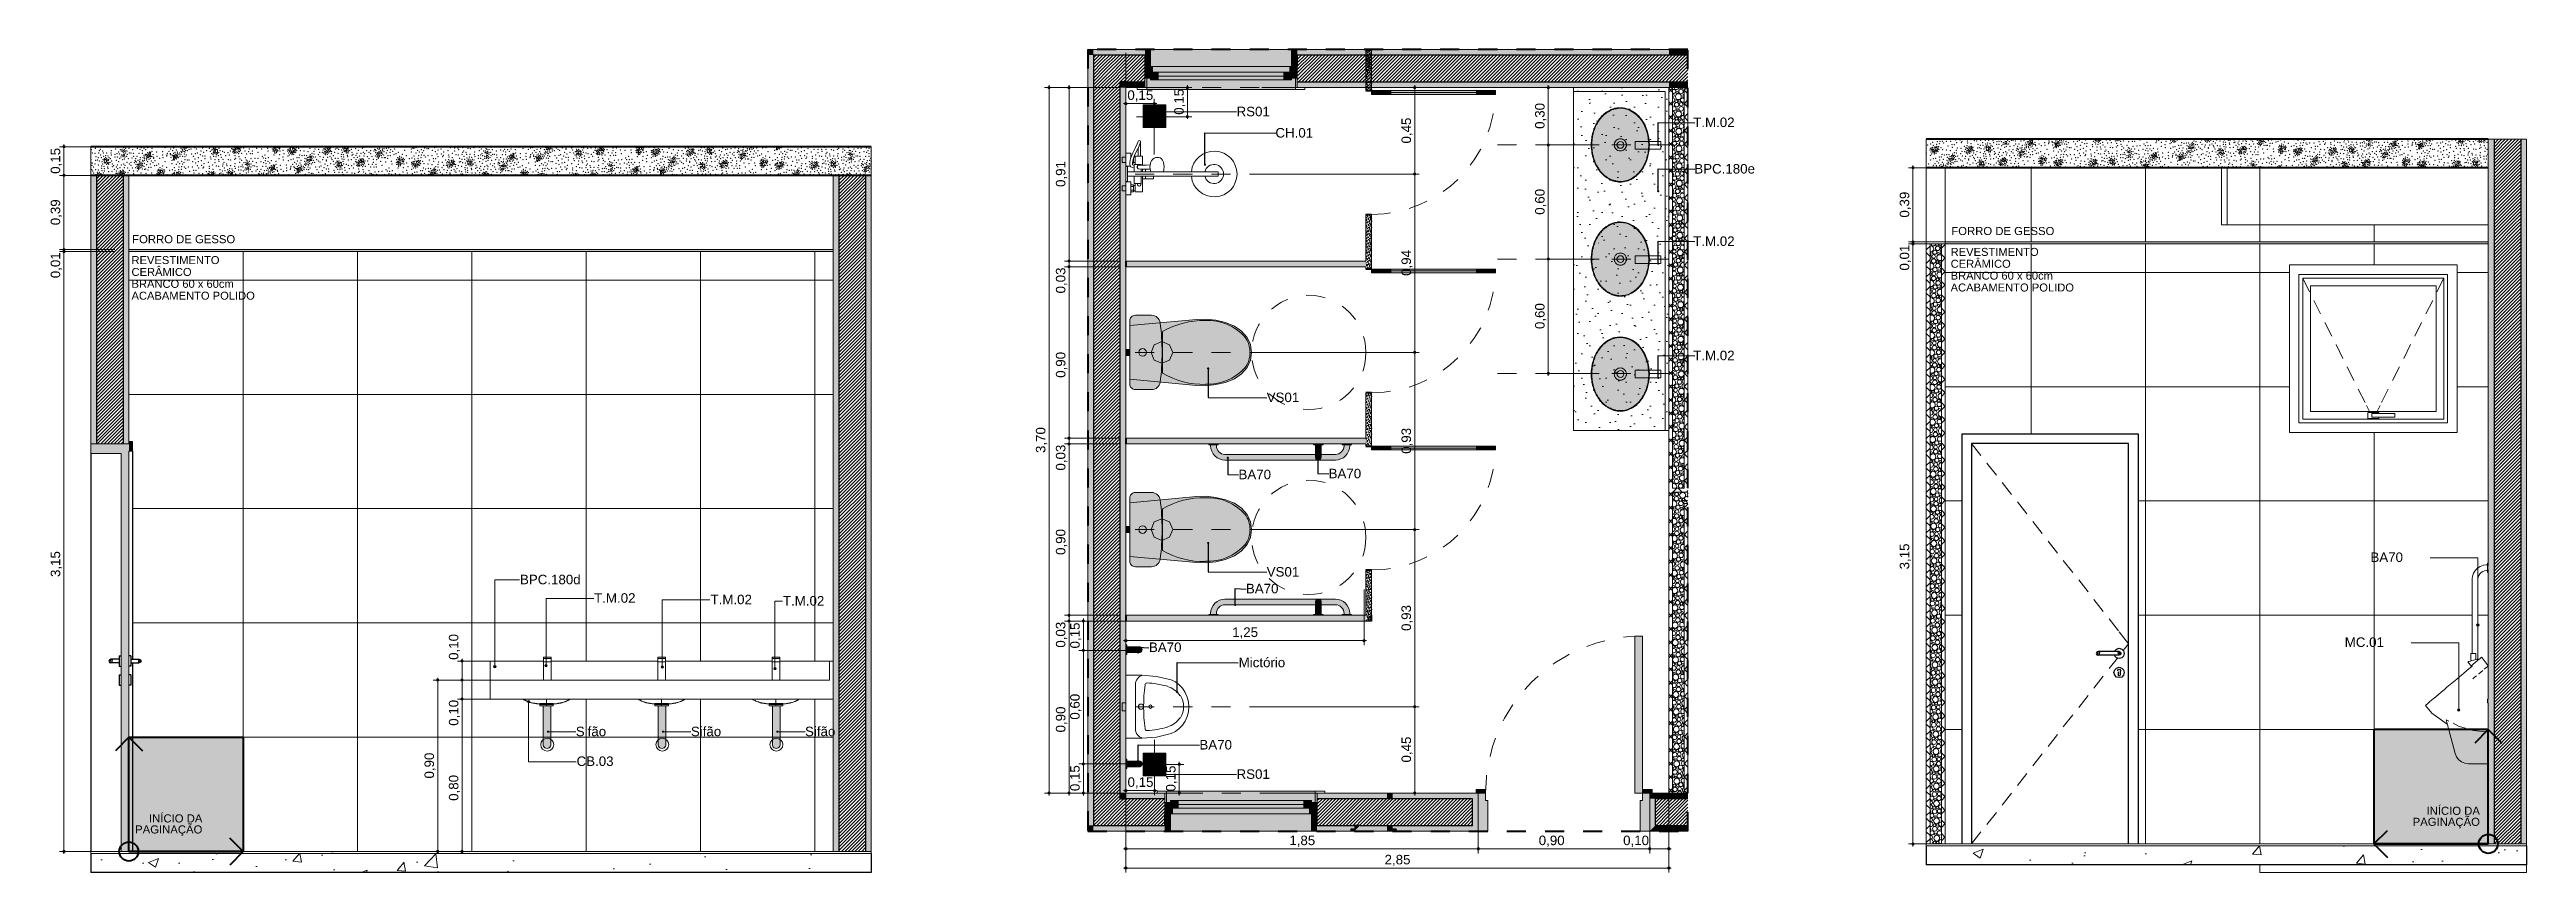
# Model space of a CAD drawing. Header units: metres. Extents: x -1.8 to 75.3, y -2 to 2.8.
# Drawn here: x 15.75 to 28.75, y -2.05 to 2.27 of the extents above; entities that cross this region are included whole.
import ezdxf

# ---------------------------------------------------------------- set-up
doc = ezdxf.new("R2010")
doc.units = ezdxf.units.M
doc.header["$MEASUREMENT"] = 0
doc.linetypes.add('Dashed', pattern=[0.035, 0.0225, -0.0125])
doc.linetypes.add('Hidden Line (2)', pattern=[0.097806, 0.070556, -0.02725])
for name, color, linetype, lineweight in [('0_Caneta_No__1', 7, 'Continuous', 40), ('0_Caneta_No__5', 7, 'Continuous', 20), ('FORRO.EXEC_Caneta_No__241', 7, 'Continuous', 13), ('LAJES.EST_Caneta_No__1', 7, 'Continuous', 40), ('LAJES.EST_Caneta_No__241', 7, 'Continuous', 13), ('LAJES.EST_Caneta_No__4', 7, 'Continuous', 25), ('LAJES.EST_Caneta_No__7', 7, 'Continuous', 13), ('LOUCAS-METAIS.ARQ_Caneta_No__10', 7, 'Continuous', 5), ('NOTAS-DETALHAMENTO.EXEC_Caneta_No__1', 7, 'Continuous', 40), ('NOTAS-DETALHAMENTO.EXEC_Caneta_No__241', 7, 'Continuous', 13), ('NOTAS-EXECUTIVO.ARQ_Caneta_No__1', 7, 'Continuous', 40), ('NOTAS-EXECUTIVO.ARQ_Caneta_No__241', 7, 'Continuous', 13), ('NOTAS-LAYOUT.EXEC_Caneta_No__241', 7, 'Continuous', 13), ('NOTAS-LAYOUT.EXEC_Caneta_No__5', 7, 'Continuous', 20), ('PAREDE CONSTRUIR_Caneta_No__10', 7, 'Continuous', 5), ('PAREDE CONSTRUIR_Caneta_No__241', 7, 'Continuous', 13), ('PAREDE CONSTRUIR_Caneta_No__255', 255, 'Continuous', 0), ('PAREDE CONSTRUIR_Caneta_No__3', 7, 'Continuous', 30), ('PAREDE CONSTRUIR_Caneta_No__83', 84, 'Continuous', 0), ('PAREDE CONSTRUIR_Caneta_No__91', 255, 'Continuous', 0), ('PAREDE.ARQ_Caneta_No__1', 7, 'Continuous', 40), ('PAREDE.ARQ_Caneta_No__241', 7, 'Continuous', 13), ('PAREDE.ARQ_Caneta_No__255', 255, 'Continuous', 0), ('Portas Archicad_Caneta_No__241', 7, 'Continuous', 13), ('Portas Archicad_Caneta_No__3', 7, 'Continuous', 30)]:
    doc.layers.add(name, color=color, linetype=linetype, lineweight=lineweight)
for name, color, linetype, lineweight, true_color in [('0_Caneta_No__167', 7, 'Continuous', 0, 0x0035d5), ('0_Caneta_No__19', 7, 'Continuous', 0, 0xe9e9e9), ('0_Caneta_No__25', 7, 'Continuous', 13, 0x982312), ('COTAS CORTE_Caneta_No__25', 7, 'Continuous', 13, 0x982312), ('EIXO HIDRÁULICO - Executivo.EXEC_Caneta_No__167', 7, 'Continuous', 0, 0x0035d5), ('EIXO HIDRÁULICO - Executivo.EXEC_Caneta_No__21', 7, 'Continuous', 0, 0x4b120a), ('Janelas Archicad_Caneta_No__9', 7, 'Continuous', 9, 0x020202), ('Janelas Archicad_Caneta_No__97', 7, 'Continuous', 13, 0x6b6b6b), ('LAJES.EST_Caneta_No__254', 7, 'Continuous', 0, 0xd1c9ad), ('LAJES.EST_Caneta_No__97', 7, 'Continuous', 13, 0x6b6b6b), ('LOUCAS-METAIS.ARQ_Caneta_No__13', 7, 'Continuous', 0, 0xaaaaaa), ('LOUCAS-METAIS.ARQ_Caneta_No__16', 7, 'Continuous', 0, 0xc9c9c9), ('LOUCAS-METAIS.ARQ_Caneta_No__18', 7, 'Continuous', 0, 0xdfdfdf), ('LOUCAS-METAIS.ARQ_Caneta_No__19', 7, 'Continuous', 0, 0xe9e9e9), ('LOUCAS-METAIS.ARQ_Caneta_No__96', 7, 'Continuous', 0, 0xb6b6b6), ('NOTAS-EXECUTIVO.ARQ_Caneta_No__12', 7, 'Continuous', 0, 0x030303), ('NOTAS-EXECUTIVO.ARQ_Caneta_No__24', 7, 'Continuous', 40, 0x851f10), ('NOTAS-EXECUTIVO.ARQ_Caneta_No__96', 7, 'Continuous', 0, 0xb6b6b6), ('PAREDE CONSTRUIR_Caneta_No__9', 7, 'Continuous', 9, 0x020202), ('PAREDE CONSTRUIR_Caneta_No__96', 7, 'Continuous', 0, 0xb6b6b6), ('PAREDE CONSTRUIR_Caneta_No__97', 7, 'Continuous', 13, 0x6b6b6b), ('PAREDE.ARQ_Caneta_No__9', 7, 'Continuous', 9, 0x020202), ('PAREDE.ARQ_Caneta_No__97', 7, 'Continuous', 13, 0x6b6b6b), ('Portas Archicad_Caneta_No__9', 7, 'Continuous', 9, 0x020202), ('RALO_Caneta_No__19', 7, 'Continuous', 0, 0xe9e9e9), ('RALO_Caneta_No__96', 7, 'Continuous', 0, 0xb6b6b6)]:
    doc.layers.add(name, color=color, linetype=linetype, lineweight=lineweight, true_color=true_color)
for name, color, linetype in [('COTAS CORTE', 7, 'Continuous'), ('FORRO.EXEC', 7, 'Continuous'), ('LAJES.EST', 7, 'Continuous'), ('LOUCAS-METAIS.ARQ', 7, 'Continuous'), ('NOTAS-LAYOUT.EXEC', 7, 'Continuous'), ('PAREDE CONSTRUIR', 7, 'Continuous'), ('Portas Archicad', 7, 'Continuous')]:
    doc.layers.add(name, color=color, linetype=linetype)
doc.styles.add('GENERATED_STYLE_1', font='arial.ttf')
doc.dimstyles.new('GENERATED_STYLE__1', dxfattribs={"dimtxt": 0.05, "dimasz": 0.02375, "dimexe": 0.18, "dimexo": 0.267183, "dimgap": 0, "dimtad": 1, "dimzin": 0, "dimdsep": 46, "dimtxsty": 'GENERATED_STYLE_1', "dimblk": 'ARROWHEAD_11', "dimblk1": 'ARROWHEAD_11', "dimblk2": 'ARROWHEAD_11', "dimcen": 0.09, "dimclrd": 256, "dimclre": 256, "dimclrt": 256, "dimadec": 0, "dimazin": 0, "dimtfac": 1, "dimtdec": 4, "dimtmove": 0, "dimatfit": 3, "dimfxl": 0, "dimtolj": 1, "dimtzin": 0, "dimarcsym": 0})
doc.dimstyles.new('GENERATED_STYLE__2', dxfattribs={"dimtxt": 0.05, "dimasz": 0.02375, "dimexe": 0.18, "dimexo": 0.267183, "dimgap": 0, "dimtad": 1, "dimzin": 0, "dimdsep": 46, "dimtxsty": 'GENERATED_STYLE_1', "dimblk": 'ARROWHEAD_11', "dimblk1": 'ARROWHEAD_11', "dimblk2": 'ARROWHEAD_11', "dimcen": 0.09, "dimclrd": 256, "dimclre": 256, "dimclrt": 256, "dimadec": 0, "dimazin": 0, "dimtfac": 1, "dimtdec": 4, "dimtmove": 0, "dimatfit": 3, "dimfxl": 0, "dimtolj": 1, "dimtzin": 0, "dimarcsym": 0})
doc.dimstyles.new('GENERATED_STYLE__3', dxfattribs={"dimtxt": 0.05, "dimasz": 0.02375, "dimexe": 0.18, "dimexo": 0.267183, "dimgap": 0, "dimtad": 1, "dimtih": 1, "dimtoh": 1, "dimzin": 0, "dimdsep": 46, "dimtxsty": 'GENERATED_STYLE_1', "dimblk": 'ARROWHEAD_11', "dimblk1": 'ARROWHEAD_11', "dimblk2": 'ARROWHEAD_11', "dimcen": 0.09, "dimclrd": 256, "dimclre": 256, "dimclrt": 256, "dimadec": 0, "dimazin": 0, "dimtfac": 1, "dimtdec": 4, "dimtmove": 0, "dimatfit": 3, "dimfxl": 0, "dimtolj": 1, "dimtzin": 0, "dimarcsym": 0})
doc.dimstyles.new('GENERATED_STYLE__4', dxfattribs={"dimtxt": 0.18, "dimasz": 0.0228, "dimexe": 0.18, "dimexo": 0.0625, "dimgap": 0, "dimtad": 0, "dimtih": 1, "dimtoh": 1, "dimdec": 4, "dimzin": 0, "dimdsep": 46, "dimcen": 0.09, "dimadec": 0, "dimazin": 0, "dimtfac": 1, "dimtdec": 4, "dimtmove": 0, "dimatfit": 3, "dimldrblk": 'ARROWHEAD_11', "dimfxl": 0, "dimtolj": 1, "dimtzin": 0, "dimarcsym": 0})
doc.dimstyles.new('GENERATED_STYLE__5', dxfattribs={"dimtxt": 0.05, "dimasz": 0.02375, "dimexe": 0.18, "dimexo": 0.803388, "dimgap": 0, "dimtad": 1, "dimzin": 0, "dimdsep": 46, "dimtxsty": 'GENERATED_STYLE_1', "dimblk": 'ARROWHEAD_11', "dimblk1": 'ARROWHEAD_11', "dimblk2": 'ARROWHEAD_11', "dimcen": 0.09, "dimclrd": 256, "dimclre": 256, "dimclrt": 256, "dimadec": 0, "dimazin": 0, "dimtfac": 1, "dimtdec": 4, "dimtmove": 0, "dimatfit": 3, "dimfxl": 0, "dimtolj": 1, "dimtzin": 0, "dimarcsym": 0})
pattern_1 = [(180, (16.16225, -1.93824), (0, 0.6), []), (90, (16.16225, -1.93824), (0.6, 0), [])]
pattern_2 = [(180, (16.16225, -1.93824), (0, 0.6), []), (90, (16.16225, -1.93824), (0.6, 0), [])]
pattern_3 = [(180, (16.16225, -1.93824), (0, 0.6), []), (90, (16.16225, -1.93824), (0.6, 0), [])]
pattern_4 = [(45, (-22.24144, -1.43824), (-0.159099, 0.159099), [0, -0.15, 0, -0.225]), (110, (-21.74144, -1.43824), (0.2114308, 0.0769545), [0, -0.11, 0, -0.19])]
pattern_5 = [(50, (-22.24144, -1.93824), (-0.546554, 0.0478173), [0.05715, -0.62865]), (355, (-22.24144, -1.93824), (-0.10573, 0.5731705), [0.04572, -0.502922]), (100.4514, (-22.1959, -1.94223), (0.440824, 0.525353), [0.04857, -0.534271]), (46.1842, (-22.24144, -1.78584), (-0.813237, 0.126127), [0.085725, -0.942975]), (96.6356, (-22.1737, -1.79635), (0.712212, 0.742278), [0.072855, -0.801407]), (351.1842, (-22.2414, -1.78584), (0.712212, 0.742278), [0.06858, -0.754379]), (21, (-22.16524, -1.82394), (-0.454843, 0.3067956), [0.05715, -0.62865]), (326, (-22.16524, -1.82394), (0.185406, 0.552564), [0.04572, -0.50292]), (71.4514, (-22.12734, -1.8495), (0.640249, 0.245768), [0.04857, -0.53427]), (37.5, (-22.24144, -1.93824), (0.0092658, 0.2536651), [0, -0.496824, 0, -0.51054, 0, -0.504825]), (7.5, (-22.24144, -1.93824), (0.200459, 0.3005417), [0, -0.291084, 0, -0.485394, 0, -0.192405]), (327.5, (-22.41137, -1.93824), (-0.4067718, 0.0171862), [0, -0.1905, 0, -0.59436, 0, -0.78867]), (317.5, (-22.48757, -1.93824), (0.4443875, 0.0762795), [0, -0.24765, 0, -0.394716, 0, -0.56007])]
pattern_6 = [(45, (-22.24144, -1.938244), (-0.0088388348, 0.0088388348), [])]
pattern_7 = [(45, (22.770084, 0.220536), (-0.008838835, 0.008838835), [])]
pattern_8 = [(45, (22.770084, 0.220536), (-0.0353553, 0.0353553), []), (135, (22.770084, 0.220536), (0.0353553, 0.0353553), [])]
pattern_9 = [(45, (22.770084, 0.245536), (-0.00795495, 0.00795495), [0, -0.0075, 0, -0.01125]), (110, (22.795084, 0.245536), (0.01057154, 0.003847727), [0, -0.0055, 0, -0.0095])]
pattern_10 = [(45, (22.77008, 0.42054), (-0.0636396, 0.0636396), [0, -0.06, 0, -0.09]), (110, (22.97008, 0.42054), (0.0845723, 0.030782), [0, -0.044, 0, -0.076])]
pattern_11 = [(45, (-37.767773, -1.898244), (-0.0088388348, 0.0088388348), [])]
pattern_12 = [(45, (-37.767773, -1.898244), (-0.03535534, 0.03535534), []), (135, (-37.767773, -1.898244), (0.03535534, 0.03535534), [])]
pattern_13 = [(45, (-37.76777, -1.39824), (-0.159099, 0.159099), [0, -0.15, 0, -0.225]), (110, (-37.26777, -1.39824), (0.21143084, 0.0769545), [0, -0.11, 0, -0.19])]
pattern_14 = [(50, (-37.76777, -1.89824), (-0.546554, 0.0478173), [0.05715, -0.62865]), (355, (-37.7678, -1.89824), (-0.1057303, 0.5731705), [0.04572, -0.5029218]), (100.4514, (-37.72223, -1.90223), (0.4408237, 0.5253533), [0.04857, -0.5342707]), (46.1842, (-37.7678, -1.74584), (-0.813237, 0.126127), [0.085725, -0.942975]), (96.6356, (-37.7, -1.75635), (0.712212, 0.742278), [0.072855, -0.801407]), (351.1842, (-37.7678, -1.74584), (0.712212, 0.742278), [0.06858, -0.754379]), (21, (-37.69157, -1.78394), (-0.4548432, 0.3067956), [0.05715, -0.62865]), (326, (-37.6916, -1.78394), (0.185406, 0.552564), [0.04572, -0.50292]), (71.4514, (-37.65367, -1.8095), (0.6402493, 0.2457683), [0.04857, -0.53427]), (37.5, (-37.76777, -1.89824), (0.0092658, 0.2536651), [0, -0.496824, 0, -0.51054, 0, -0.504825]), (7.5, (-37.76777, -1.89824), (0.200459, 0.3005417), [0, -0.291084, 0, -0.485394, 0, -0.192405]), (327.5, (-37.9377, -1.89824), (-0.4067718, 0.01718623), [0, -0.1905, 0, -0.59436, 0, -0.78867]), (317.5, (-38.0139, -1.89824), (0.4443875, 0.0762795), [0, -0.24765, 0, -0.394716, 0, -0.56007])]

msp = doc.modelspace()

# ---------------------------------------------------------------- texts
at = {"layer": 'NOTAS-DETALHAMENTO.EXEC_Caneta_No__1', "color": 7, "linetype": 'Continuous', "lineweight": 40, "char_height": 0.05, "rotation": 359.9996, "style": 'GENERATED_STYLE_1'}
for s, insert, attachment_point in [('\\A1;{\\pql;\\fArial|b0|i0|c0|p0;\\W1.000000;RS01}', (21.976, 1.947), 4), ('\\A1;{\\pqr;\\fArial|b0|i0|c0|p0;\\W1.000000;CH.01}', (22.378, 1.835), 6), ('\\A1;{\\pqr;\\fArial|b0|i0|c0|p0;\\W1.000000;BA70}', (22.157, 0.041), 6), ('\\A1;{\\pqr;\\fArial|b0|i0|c0|p0;\\W1.000000;BA70}', (22.63, 0.046), 6), ('\\A1;{\\pqr;\\fArial|b0|i0|c0|p0;\\W1.000000;BA70}', (22.196, -0.558), 6), ('\\A1;{\\pqr;\\fArial|b0|i0|c0|p0;\\W1.000000;BA70}', (21.687, -0.866), 6), ('\\A1;{\\pqr;\\fArial|b0|i0|c0|p0;\\W1.000000;BA70}', (21.952, -1.378), 6), ('\\A1;{\\pql;\\fArial|b0|i0|c0|p0;\\W1.000000;RS01}', (21.976, -1.532), 4)]:
    msp.add_mtext(s, dxfattribs=dict(at, insert=insert, attachment_point=attachment_point))
at = {"layer": 'NOTAS-DETALHAMENTO.EXEC_Caneta_No__1', "color": 7, "linetype": 'Continuous', "lineweight": 40, "char_height": 0.05, "style": 'GENERATED_STYLE_1'}
for s, insert, attachment_point in [('\\A1;{\\pqr;\\fArial|b0|i0|c0|p0;\\W1.000000;T.M.\\fArial|b0|i0|c0|p0;\\W1.000000;02}', (24.59, 1.89), 6), ('\\A1;{\\pqr;\\fArial|b0|i0|c0|p0;\\W1.000000;BPC.180e}', (24.697, 1.646), 6), ('\\A1;{\\pqr;\\fArial|b0|i0|c0|p0;\\W1.000000;T.M.\\fArial|b0|i0|c0|p0;\\W1.000000;02}', (24.59, 1.266), 6), ('\\A1;{\\pqr;\\fArial|b0|i0|c0|p0;\\W1.000000;T.M.\\fArial|b0|i0|c0|p0;\\W1.000000;02}', (24.59, 0.666), 6), ('\\A1;{\\pqr;\\fArial|b0|i0|c0|p0;\\W1.000000;VS0\\fArial|b0|i0|c0|p0;\\W1.000000;1}', (22.305, 0.446), 6), ('\\A1;{\\pqr;\\fArial|b0|i0|c0|p0;\\W1.000000;VS0\\fArial|b0|i0|c0|p0;\\W1.000000;1}', (22.305, -0.47), 6), ('\\A1;{\\pql;\\fArial|b0|i0|c0|p0;\\W1.000000;Mictório }', (21.987, -0.946), 4)]:
    msp.add_mtext(s, dxfattribs=dict(at, insert=insert, attachment_point=attachment_point))
at = {"layer": 'NOTAS-EXECUTIVO.ARQ_Caneta_No__1', "color": 7, "linetype": 'Continuous', "lineweight": 40, "char_height": 0.05, "attachment_point": 4, "style": 'GENERATED_STYLE_1'}
for insert in [(18.508, -1.308), (19.112, -1.308), (19.711, -1.308)]:
    msp.add_mtext('\\A1;{\\pql;\\fArial|b0|i0|c0|p0;\\W1.000000;Sifão}', dxfattribs=dict(at, insert=insert))
at = {"layer": 'NOTAS-EXECUTIVO.ARQ_Caneta_No__12', "color": 18, "linetype": 'Continuous', "lineweight": 0, "true_color": 0x030303, "char_height": 0.0425, "attachment_point": 2, "style": 'GENERATED_STYLE_1'}
for insert in [(25.998, 1.341), (16.45, 1.298)]:
    msp.add_mtext('\\A1;{\\pqc;\\fArial|b0|i0|c0|p0;\\W1.000000;FORRO DE \\fArial|b0|i0|c0|p0;\\W1.000000;GESSO}', dxfattribs=dict(at, insert=insert))
at = {"layer": 'NOTAS-EXECUTIVO.ARQ_Caneta_No__12', "color": 18, "linetype": 'Continuous', "lineweight": 0, "true_color": 0x030303, "char_height": 0.04191, "width": 0.74499, "attachment_point": 1, "line_spacing_factor": 0.892098, "style": 'GENERATED_STYLE_1'}
for insert in [(16.176, 1.188), (25.724, 1.231)]:
    msp.add_mtext('\\A1;{\\pql;\\fArial|b0|i0|c0|p0;\\W1.000000;REVESTIMENTO CERÂMICO\\P\\pql;\\fArial|b0|i0|c0|p0;\\W1.000000;BRANCO 60 x 60cm\\P\\pql;\\fArial|b0|i0|c0|p0;\\W1.000000;ACABAMENTO POLIDO\\fArial|b0|i0|c0|p0;\\W1.000000; }', dxfattribs=dict(at, insert=insert))
at = {"layer": 'NOTAS-EXECUTIVO.ARQ_Caneta_No__12', "color": 18, "linetype": 'Continuous', "lineweight": 0, "true_color": 0x030303, "char_height": 0.0425, "attachment_point": 3, "line_spacing_factor": 0.81868, "style": 'GENERATED_STYLE_1'}
for insert in [(16.548, -1.743), (28.502, -1.703)]:
    msp.add_mtext('\\A1;{\\pqr;\\fArial|b0|i0|c0|p0;\\W1.000000;INÍCIO DA\\P\\pqr;\\fArial|b0|i0|c0|p0;\\W1.000000;PAGINAÇÃO}', dxfattribs=dict(at, insert=insert))

# ---------------------------------------------------------------- blocks, each defined once
blk = doc.blocks.new('*X78', base_point=(-22.241, -1.938))
at = {"layer": 'LAJES.EST_Caneta_No__241', "color": 7, "linetype": 'Continuous', "lineweight": 13}
for p, q in [((16.033, 1.691), (16.039, 1.697)), ((16.033, 1.687), (16.033, 1.691)), ((16.039, 1.697), (16.045, 1.69)), ((16.045, 1.69), (16.047, 1.687)), ((16.049, 1.691), (16.054, 1.696)), ((16.055, 1.688), (16.049, 1.691)), ((16.054, 1.696), (16.057, 1.695)), ((16.057, 1.695), (16.055, 1.688)), ((16.135, 1.744), (16.129, 1.741)), ((16.132, 1.732), (16.129, 1.741)), ((16.133, 1.724), (16.131, 1.715)), ((16.139, 1.715), (16.131, 1.715)), ((16.14, 1.737), (16.132, 1.732)), ((16.133, 1.724), (16.14, 1.725)), ((16.135, 1.744), (16.14, 1.737)), ((16.141, 1.718), (16.139, 1.715)), ((16.14, 1.725), (16.141, 1.718)), ((16.262, 1.714), (16.255, 1.709)), ((16.261, 1.704), (16.255, 1.709)), ((16.265, 1.705), (16.261, 1.704)), ((16.262, 1.714), (16.268, 1.711)), ((16.268, 1.711), (16.265, 1.705)), ((16.267, 1.72), (16.269, 1.73)), ((16.276, 1.721), (16.267, 1.72)), ((16.276, 1.729), (16.269, 1.73)), ((16.269, 1.715), (16.27, 1.718)), ((16.275, 1.71), (16.269, 1.715)), ((16.27, 1.718), (16.278, 1.717)), ((16.278, 1.717), (16.275, 1.71)), ((16.276, 1.729), (16.276, 1.721)), ((16.394, 1.711), (16.396, 1.718)), ((16.402, 1.71), (16.394, 1.711)), ((16.396, 1.718), (16.402, 1.713)), ((16.396, 1.707), (16.405, 1.708)), ((16.396, 1.699), (16.396, 1.707)), ((16.396, 1.699), (16.402, 1.697)), ((16.402, 1.713), (16.402, 1.71)), ((16.405, 1.708), (16.402, 1.697)), ((16.403, 1.717), (16.406, 1.723)), ((16.41, 1.713), (16.403, 1.717)), ((16.406, 1.723), (16.41, 1.724)), ((16.41, 1.724), (16.417, 1.719)), ((16.41, 1.713), (16.417, 1.719)), ((16.449, 1.756), (16.449, 1.762)), ((16.449, 1.756), (16.456, 1.755)), ((16.458, 1.762), (16.456, 1.755)), ((16.463, 1.759), (16.464, 1.762)), ((16.471, 1.758), (16.463, 1.759)), ((16.471, 1.762), (16.472, 1.761)), ((16.472, 1.761), (16.471, 1.758)), ((16.605, 1.752), (16.603, 1.746)), ((16.611, 1.743), (16.603, 1.746)), ((16.604, 1.73), (16.606, 1.738)), ((16.607, 1.729), (16.604, 1.73)), ((16.605, 1.752), (16.613, 1.751)), ((16.606, 1.738), (16.612, 1.734)), ((16.612, 1.734), (16.607, 1.729)), ((16.613, 1.751), (16.611, 1.743)), ((16.619, 1.747), (16.614, 1.739)), ((16.616, 1.735), (16.614, 1.739)), ((16.623, 1.729), (16.616, 1.735)), ((16.625, 1.747), (16.619, 1.747)), ((16.628, 1.734), (16.623, 1.729)), ((16.628, 1.739), (16.625, 1.747)), ((16.628, 1.739), (16.628, 1.734)), ((16.719, 1.743), (16.712, 1.737)), ((16.719, 1.732), (16.712, 1.737)), ((16.719, 1.743), (16.726, 1.739)), ((16.723, 1.733), (16.719, 1.732)), ((16.726, 1.739), (16.723, 1.733)), ((16.724, 1.748), (16.727, 1.759)), ((16.733, 1.749), (16.724, 1.748)), ((16.733, 1.757), (16.727, 1.759)), ((16.733, 1.757), (16.733, 1.749)), ((16.735, 1.753), (16.736, 1.755)), ((16.739, 1.749), (16.735, 1.753)), ((16.736, 1.755), (16.742, 1.755)), ((16.739, 1.749), (16.742, 1.75)), ((16.743, 1.753), (16.742, 1.755)), ((16.743, 1.753), (16.742, 1.75)), ((16.922, 1.756), (16.93, 1.758)), ((16.922, 1.754), (16.922, 1.756)), ((16.928, 1.751), (16.922, 1.754)), ((16.93, 1.758), (16.928, 1.751)), ((16.933, 1.75), (16.928, 1.743)), ((16.935, 1.739), (16.928, 1.743)), ((16.933, 1.75), (16.941, 1.747)), ((16.939, 1.74), (16.935, 1.739)), ((16.936, 1.755), (16.936, 1.762)), ((16.946, 1.758), (16.936, 1.755)), ((16.941, 1.747), (16.939, 1.74)), ((16.946, 1.762), (16.946, 1.758)), ((17.005, 1.738), (17.01, 1.745)), ((17.005, 1.738), (17.012, 1.732)), ((17.01, 1.745), (17.019, 1.741)), ((17.019, 1.741), (17.012, 1.732)), ((17.021, 1.75), (17.027, 1.754)), ((17.025, 1.742), (17.021, 1.75)), ((17.022, 1.735), (17.028, 1.739)), ((17.03, 1.731), (17.022, 1.735)), ((17.025, 1.742), (17.034, 1.745)), ((17.027, 1.754), (17.031, 1.753)), ((17.028, 1.739), (17.031, 1.732)), ((17.031, 1.732), (17.03, 1.731)), ((17.031, 1.753), (17.034, 1.745)), ((17.099, 1.696), (17.11, 1.697)), ((17.099, 1.688), (17.099, 1.696)), ((17.11, 1.697), (17.105, 1.686)), ((17.106, 1.706), (17.109, 1.712)), ((17.113, 1.703), (17.106, 1.706)), ((17.109, 1.712), (17.113, 1.713)), ((17.113, 1.713), (17.12, 1.708)), ((17.113, 1.703), (17.12, 1.708)), ((17.113, 1.69), (17.116, 1.697)), ((17.121, 1.69), (17.113, 1.69)), ((17.116, 1.697), (17.122, 1.692)), ((17.122, 1.692), (17.121, 1.69)), ((17.196, 1.739), (17.205, 1.74)), ((17.196, 1.731), (17.196, 1.739)), ((17.196, 1.731), (17.203, 1.73)), ((17.203, 1.749), (17.207, 1.755)), ((17.21, 1.746), (17.203, 1.749)), ((17.205, 1.74), (17.203, 1.73)), ((17.207, 1.755), (17.211, 1.756)), ((17.21, 1.746), (17.217, 1.751)), ((17.211, 1.756), (17.217, 1.751)), ((17.29, 1.752), (17.296, 1.757)), ((17.291, 1.748), (17.29, 1.752)), ((17.291, 1.748), (17.294, 1.739)), ((17.294, 1.739), (17.3, 1.74)), ((17.296, 1.757), (17.302, 1.751)), ((17.3, 1.74), (17.304, 1.747)), ((17.302, 1.751), (17.304, 1.747)), ((17.305, 1.735), (17.307, 1.743)), ((17.313, 1.734), (17.305, 1.735)), ((17.306, 1.752), (17.312, 1.757)), ((17.313, 1.748), (17.306, 1.752)), ((17.307, 1.743), (17.316, 1.74)), ((17.312, 1.757), (17.314, 1.756)), ((17.314, 1.756), (17.313, 1.748)), ((17.313, 1.734), (17.316, 1.74)), ((17.374, 1.68), (17.377, 1.69)), ((17.383, 1.689), (17.377, 1.69)), ((17.465, 1.729), (17.466, 1.732)), ((17.471, 1.724), (17.465, 1.729)), ((17.466, 1.732), (17.474, 1.731)), ((17.473, 1.719), (17.467, 1.713)), ((17.473, 1.708), (17.467, 1.713)), ((17.474, 1.731), (17.471, 1.724)), ((17.473, 1.719), (17.48, 1.716)), ((17.477, 1.709), (17.473, 1.708)), ((17.477, 1.724), (17.481, 1.735)), ((17.487, 1.725), (17.477, 1.724)), ((17.48, 1.716), (17.477, 1.709)), ((17.488, 1.734), (17.481, 1.735)), ((17.488, 1.734), (17.487, 1.725)), ((17.586, 1.687), (17.585, 1.698)), ((17.595, 1.697), (17.585, 1.698)), ((17.595, 1.697), (17.596, 1.689)), ((17.653, 1.759), (17.653, 1.762)), ((17.653, 1.759), (17.66, 1.758)), ((17.661, 1.762), (17.66, 1.758)), ((18.042, 1.736), (18.036, 1.733)), ((18.039, 1.724), (18.036, 1.733)), ((18.04, 1.716), (18.038, 1.707)), ((18.046, 1.707), (18.038, 1.707)), ((18.047, 1.729), (18.039, 1.724)), ((18.04, 1.716), (18.047, 1.717)), ((18.042, 1.736), (18.047, 1.729)), ((18.049, 1.71), (18.046, 1.707)), ((18.047, 1.717), (18.049, 1.71)), ((18.169, 1.706), (18.162, 1.701)), ((18.169, 1.696), (18.162, 1.701)), ((18.169, 1.706), (18.176, 1.703)), ((18.173, 1.697), (18.169, 1.696)), ((18.176, 1.703), (18.173, 1.697)), ((18.174, 1.712), (18.177, 1.722)), ((18.183, 1.713), (18.174, 1.712)), ((18.183, 1.721), (18.177, 1.722)), ((18.177, 1.707), (18.178, 1.71)), ((18.183, 1.702), (18.177, 1.707)), ((18.178, 1.71), (18.185, 1.709)), ((18.183, 1.721), (18.183, 1.713)), ((18.185, 1.709), (18.183, 1.702)), ((18.301, 1.703), (18.304, 1.71)), ((18.309, 1.702), (18.301, 1.703)), ((18.303, 1.699), (18.312, 1.7)), ((18.303, 1.691), (18.303, 1.699)), ((18.303, 1.691), (18.31, 1.689)), ((18.304, 1.71), (18.31, 1.705)), ((18.31, 1.705), (18.309, 1.702)), ((18.312, 1.7), (18.31, 1.689)), ((18.311, 1.709), (18.314, 1.715)), ((18.317, 1.705), (18.311, 1.709)), ((18.314, 1.715), (18.318, 1.716)), ((18.317, 1.705), (18.324, 1.711)), ((18.318, 1.716), (18.324, 1.711)), ((18.356, 1.748), (18.357, 1.757)), ((18.356, 1.748), (18.363, 1.747)), ((18.357, 1.757), (18.367, 1.758)), ((18.367, 1.758), (18.363, 1.747)), ((18.37, 1.751), (18.373, 1.758)), ((18.378, 1.75), (18.37, 1.751)), ((18.373, 1.758), (18.379, 1.753)), ((18.379, 1.753), (18.378, 1.75)), ((18.513, 1.744), (18.51, 1.738)), ((18.519, 1.735), (18.51, 1.738)), ((18.512, 1.722), (18.513, 1.73)), ((18.514, 1.721), (18.512, 1.722)), ((18.513, 1.744), (18.521, 1.743)), ((18.513, 1.73), (18.52, 1.726)), ((18.52, 1.726), (18.514, 1.721)), ((18.521, 1.743), (18.519, 1.735)), ((18.526, 1.739), (18.522, 1.731)), ((18.524, 1.727), (18.522, 1.731)), ((18.53, 1.721), (18.524, 1.727)), ((18.532, 1.739), (18.526, 1.739)), ((18.536, 1.726), (18.53, 1.721)), ((18.535, 1.731), (18.532, 1.739)), ((18.535, 1.731), (18.536, 1.726)), ((18.626, 1.735), (18.62, 1.729)), ((18.626, 1.724), (18.62, 1.729)), ((18.626, 1.735), (18.633, 1.731)), ((18.63, 1.725), (18.626, 1.724)), ((18.633, 1.731), (18.63, 1.725)), ((18.632, 1.74), (18.634, 1.751)), ((18.64, 1.741), (18.632, 1.74)), ((18.641, 1.749), (18.634, 1.751)), ((18.641, 1.749), (18.64, 1.741)), ((18.642, 1.745), (18.643, 1.747)), ((18.647, 1.741), (18.642, 1.745)), ((18.643, 1.747), (18.649, 1.747)), ((18.647, 1.741), (18.649, 1.742)), ((18.65, 1.745), (18.649, 1.747)), ((18.65, 1.745), (18.649, 1.742)), ((18.829, 1.748), (18.837, 1.75)), ((18.829, 1.746), (18.829, 1.748)), ((18.836, 1.743), (18.829, 1.746)), ((18.84, 1.742), (18.835, 1.735)), ((18.842, 1.731), (18.835, 1.735)), ((18.837, 1.75), (18.836, 1.743)), ((18.84, 1.742), (18.848, 1.739)), ((18.846, 1.732), (18.842, 1.731)), ((18.843, 1.747), (18.843, 1.758)), ((18.852, 1.758), (18.843, 1.758)), ((18.853, 1.75), (18.843, 1.747)), ((18.848, 1.739), (18.846, 1.732)), ((18.852, 1.758), (18.853, 1.75)), ((18.913, 1.73), (18.917, 1.737)), ((18.913, 1.73), (18.92, 1.724)), ((18.917, 1.737), (18.927, 1.733)), ((18.927, 1.733), (18.92, 1.724)), ((18.928, 1.742), (18.934, 1.746)), ((18.932, 1.734), (18.928, 1.742)), ((18.929, 1.727), (18.935, 1.731)), ((18.937, 1.723), (18.929, 1.727)), ((18.932, 1.734), (18.941, 1.737)), ((18.934, 1.746), (18.938, 1.745)), ((18.935, 1.731), (18.938, 1.724)), ((18.938, 1.724), (18.937, 1.723)), ((18.938, 1.745), (18.941, 1.737)), ((19.014, 1.698), (19.017, 1.704)), ((19.02, 1.695), (19.014, 1.698)), ((19.017, 1.704), (19.021, 1.705)), ((19.02, 1.695), (19.027, 1.7)), ((19.021, 1.705), (19.027, 1.7)), ((19.103, 1.723), (19.104, 1.731)), ((19.103, 1.723), (19.11, 1.722)), ((19.104, 1.731), (19.112, 1.732)), ((19.112, 1.732), (19.11, 1.722)), ((19.111, 1.741), (19.114, 1.747)), ((19.118, 1.738), (19.111, 1.741)), ((19.114, 1.747), (19.118, 1.748)), ((19.118, 1.748), (19.124, 1.743)), ((19.118, 1.738), (19.124, 1.743)), ((19.198, 1.744), (19.204, 1.749)), ((19.198, 1.74), (19.198, 1.744)), ((19.198, 1.74), (19.201, 1.731)), ((19.201, 1.731), (19.207, 1.732)), ((19.204, 1.749), (19.21, 1.743)), ((19.207, 1.732), (19.212, 1.739)), ((19.21, 1.743), (19.212, 1.739)), ((19.213, 1.727), (19.215, 1.735)), ((19.221, 1.726), (19.213, 1.727)), ((19.214, 1.744), (19.219, 1.749)), ((19.22, 1.74), (19.214, 1.744)), ((19.215, 1.735), (19.223, 1.732)), ((19.219, 1.749), (19.222, 1.748)), ((19.222, 1.748), (19.22, 1.74)), ((19.221, 1.726), (19.223, 1.732)), ((19.372, 1.721), (19.373, 1.724)), ((19.378, 1.716), (19.372, 1.721)), ((19.373, 1.724), (19.381, 1.723)), ((19.381, 1.711), (19.374, 1.705)), ((19.38, 1.7), (19.374, 1.705)), ((19.381, 1.723), (19.378, 1.716)), ((19.384, 1.701), (19.38, 1.7)), ((19.381, 1.711), (19.388, 1.708)), ((19.384, 1.716), (19.388, 1.727)), ((19.395, 1.717), (19.384, 1.716)), ((19.388, 1.708), (19.384, 1.701)), ((19.395, 1.726), (19.388, 1.727)), ((19.395, 1.726), (19.395, 1.717)), ((19.421, 1.762), (19.42, 1.761)), ((19.426, 1.756), (19.42, 1.761)), ((19.43, 1.757), (19.426, 1.756)), ((19.433, 1.762), (19.43, 1.757)), ((19.561, 1.751), (19.561, 1.76)), ((19.561, 1.76), (19.57, 1.76)), ((19.561, 1.751), (19.567, 1.75)), ((19.57, 1.76), (19.567, 1.75)), ((19.95, 1.728), (19.944, 1.725)), ((19.947, 1.716), (19.944, 1.725)), ((19.948, 1.708), (19.946, 1.699)), ((19.954, 1.699), (19.946, 1.699)), ((19.955, 1.721), (19.947, 1.716)), ((19.948, 1.708), (19.955, 1.709)), ((19.95, 1.728), (19.955, 1.721)), ((19.956, 1.702), (19.954, 1.699)), ((19.955, 1.709), (19.956, 1.702)), ((15.997, 1.623), (15.995, 1.617)), ((16.004, 1.614), (15.995, 1.617)), ((15.997, 1.623), (16.006, 1.622)), ((16.006, 1.622), (16.004, 1.614)), ((16.011, 1.617), (16.008, 1.612)), ((16.017, 1.618), (16.011, 1.617)), ((16.019, 1.612), (16.017, 1.618)), ((16.033, 1.687), (16.036, 1.679)), ((16.036, 1.679), (16.042, 1.679)), ((16.042, 1.679), (16.047, 1.687)), ((16.048, 1.675), (16.05, 1.682)), ((16.056, 1.673), (16.048, 1.675)), ((16.05, 1.682), (16.058, 1.68)), ((16.056, 1.673), (16.058, 1.68)), ((16.111, 1.613), (16.109, 1.612)), ((16.111, 1.613), (16.115, 1.612)), ((16.116, 1.619), (16.119, 1.63)), ((16.125, 1.62), (16.116, 1.619)), ((16.125, 1.628), (16.119, 1.63)), ((16.125, 1.628), (16.125, 1.62)), ((16.127, 1.623), (16.128, 1.626)), ((16.131, 1.62), (16.127, 1.623)), ((16.128, 1.626), (16.134, 1.626)), ((16.131, 1.62), (16.134, 1.621)), ((16.135, 1.624), (16.134, 1.626)), ((16.135, 1.624), (16.134, 1.621)), ((16.207, 1.668), (16.208, 1.671)), ((16.213, 1.664), (16.207, 1.668)), ((16.208, 1.671), (16.216, 1.671)), ((16.216, 1.658), (16.209, 1.653)), ((16.215, 1.648), (16.209, 1.653)), ((16.216, 1.671), (16.213, 1.664)), ((16.22, 1.649), (16.215, 1.648)), ((16.216, 1.658), (16.223, 1.655)), ((16.219, 1.664), (16.223, 1.674)), ((16.23, 1.665), (16.219, 1.664)), ((16.223, 1.655), (16.22, 1.649)), ((16.23, 1.673), (16.223, 1.674)), ((16.23, 1.673), (16.23, 1.665)), ((16.314, 1.627), (16.322, 1.629)), ((16.314, 1.625), (16.314, 1.627)), ((16.321, 1.622), (16.314, 1.625)), ((16.325, 1.621), (16.32, 1.613)), ((16.323, 1.612), (16.32, 1.613)), ((16.322, 1.629), (16.321, 1.622)), ((16.325, 1.621), (16.333, 1.618)), ((16.328, 1.626), (16.328, 1.637)), ((16.337, 1.637), (16.328, 1.637)), ((16.338, 1.628), (16.328, 1.626)), ((16.333, 1.618), (16.331, 1.612)), ((16.337, 1.637), (16.338, 1.628)), ((16.399, 1.612), (16.402, 1.616)), ((16.402, 1.616), (16.411, 1.612)), ((16.413, 1.621), (16.419, 1.625)), ((16.417, 1.613), (16.413, 1.621)), ((16.417, 1.613), (16.426, 1.616)), ((16.419, 1.625), (16.423, 1.624)), ((16.423, 1.624), (16.426, 1.616)), ((16.596, 1.62), (16.599, 1.626)), ((16.602, 1.617), (16.596, 1.62)), ((16.599, 1.626), (16.603, 1.627)), ((16.602, 1.617), (16.609, 1.622)), ((16.603, 1.627), (16.609, 1.622)), ((16.683, 1.623), (16.688, 1.628)), ((16.683, 1.618), (16.683, 1.623)), ((16.683, 1.618), (16.685, 1.612)), ((16.688, 1.628), (16.694, 1.622)), ((16.693, 1.612), (16.697, 1.618)), ((16.694, 1.622), (16.697, 1.618)), ((16.699, 1.623), (16.704, 1.628)), ((16.705, 1.619), (16.699, 1.623)), ((16.699, 1.612), (16.7, 1.614)), ((16.7, 1.614), (16.706, 1.612)), ((16.704, 1.628), (16.707, 1.627)), ((16.707, 1.627), (16.705, 1.619)), ((16.785, 1.676), (16.779, 1.673)), ((16.782, 1.664), (16.779, 1.673)), ((16.783, 1.655), (16.781, 1.647)), ((16.789, 1.646), (16.781, 1.647)), ((16.79, 1.669), (16.782, 1.664)), ((16.783, 1.655), (16.79, 1.657)), ((16.785, 1.676), (16.79, 1.669)), ((16.791, 1.65), (16.789, 1.646)), ((16.79, 1.657), (16.791, 1.65)), ((16.912, 1.646), (16.905, 1.64)), ((16.911, 1.635), (16.905, 1.64)), ((16.915, 1.636), (16.911, 1.635)), ((16.912, 1.646), (16.918, 1.642)), ((16.918, 1.642), (16.915, 1.636)), ((16.917, 1.652), (16.919, 1.662)), ((16.925, 1.652), (16.917, 1.652)), ((16.926, 1.66), (16.919, 1.662)), ((16.919, 1.646), (16.92, 1.649)), ((16.925, 1.642), (16.919, 1.646)), ((16.92, 1.649), (16.928, 1.649)), ((16.926, 1.66), (16.925, 1.652)), ((16.928, 1.649), (16.925, 1.642)), ((17.043, 1.642), (17.046, 1.649)), ((17.051, 1.642), (17.043, 1.642)), ((17.046, 1.649), (17.052, 1.644)), ((17.046, 1.638), (17.055, 1.639)), ((17.046, 1.63), (17.046, 1.638)), ((17.046, 1.63), (17.052, 1.629)), ((17.052, 1.644), (17.051, 1.642)), ((17.055, 1.639), (17.052, 1.629)), ((17.053, 1.648), (17.056, 1.654)), ((17.06, 1.645), (17.053, 1.648)), ((17.056, 1.654), (17.06, 1.655)), ((17.06, 1.655), (17.066, 1.65)), ((17.06, 1.645), (17.066, 1.65)), ((17.099, 1.688), (17.105, 1.686)), ((17.255, 1.684), (17.253, 1.677)), ((17.261, 1.675), (17.253, 1.677)), ((17.254, 1.662), (17.255, 1.669)), ((17.256, 1.661), (17.254, 1.662)), ((17.255, 1.684), (17.263, 1.682)), ((17.255, 1.669), (17.262, 1.666)), ((17.262, 1.666), (17.256, 1.661)), ((17.263, 1.682), (17.261, 1.675)), ((17.269, 1.678), (17.264, 1.67)), ((17.266, 1.666), (17.264, 1.67)), ((17.272, 1.66), (17.266, 1.666)), ((17.275, 1.678), (17.269, 1.678)), ((17.278, 1.666), (17.272, 1.66)), ((17.278, 1.67), (17.275, 1.678)), ((17.278, 1.67), (17.278, 1.666)), ((17.369, 1.674), (17.362, 1.668)), ((17.368, 1.663), (17.362, 1.668)), ((17.373, 1.664), (17.368, 1.663)), ((17.369, 1.674), (17.376, 1.671)), ((17.376, 1.671), (17.373, 1.664)), ((17.383, 1.68), (17.374, 1.68)), ((17.383, 1.689), (17.383, 1.68)), ((17.385, 1.684), (17.386, 1.687)), ((17.389, 1.681), (17.385, 1.684)), ((17.386, 1.687), (17.392, 1.686)), ((17.389, 1.681), (17.392, 1.682)), ((17.393, 1.685), (17.392, 1.686)), ((17.393, 1.685), (17.392, 1.682)), ((17.572, 1.687), (17.58, 1.689)), ((17.572, 1.686), (17.572, 1.687)), ((17.578, 1.682), (17.572, 1.686)), ((17.583, 1.682), (17.577, 1.674)), ((17.584, 1.67), (17.577, 1.674)), ((17.58, 1.689), (17.578, 1.682)), ((17.583, 1.682), (17.59, 1.678)), ((17.588, 1.672), (17.584, 1.67)), ((17.596, 1.689), (17.586, 1.687)), ((17.59, 1.678), (17.588, 1.672)), ((17.655, 1.669), (17.66, 1.676)), ((17.655, 1.669), (17.662, 1.663)), ((17.66, 1.676), (17.669, 1.672)), ((17.669, 1.672), (17.662, 1.663)), ((17.671, 1.681), (17.676, 1.685)), ((17.674, 1.674), (17.671, 1.681)), ((17.672, 1.666), (17.678, 1.671)), ((17.679, 1.663), (17.672, 1.666)), ((17.674, 1.674), (17.683, 1.677)), ((17.676, 1.685), (17.68, 1.684)), ((17.678, 1.671), (17.68, 1.664)), ((17.68, 1.664), (17.679, 1.663)), ((17.68, 1.684), (17.683, 1.677)), ((17.749, 1.619), (17.749, 1.628)), ((17.749, 1.628), (17.759, 1.628)), ((17.749, 1.619), (17.755, 1.618)), ((17.759, 1.628), (17.755, 1.618)), ((17.756, 1.637), (17.759, 1.644)), ((17.763, 1.634), (17.756, 1.637)), ((17.759, 1.644), (17.763, 1.645)), ((17.763, 1.645), (17.77, 1.64)), ((17.763, 1.634), (17.77, 1.64)), ((17.763, 1.622), (17.766, 1.629)), ((17.771, 1.621), (17.763, 1.622)), ((17.766, 1.629), (17.771, 1.624)), ((17.771, 1.624), (17.771, 1.621)), ((17.846, 1.662), (17.846, 1.671)), ((17.846, 1.671), (17.855, 1.671)), ((17.846, 1.662), (17.852, 1.661)), ((17.855, 1.671), (17.852, 1.661)), ((17.853, 1.68), (17.856, 1.687)), ((17.86, 1.677), (17.853, 1.68)), ((17.856, 1.687), (17.86, 1.688)), ((17.86, 1.688), (17.867, 1.683)), ((17.86, 1.677), (17.867, 1.683)), ((17.905, 1.615), (17.904, 1.612)), ((17.905, 1.615), (17.913, 1.614)), ((17.913, 1.614), (17.912, 1.612)), ((17.94, 1.683), (17.946, 1.689)), ((17.941, 1.679), (17.94, 1.683)), ((17.941, 1.679), (17.944, 1.671)), ((17.944, 1.671), (17.95, 1.671)), ((17.946, 1.689), (17.952, 1.682)), ((17.95, 1.671), (17.954, 1.679)), ((17.952, 1.682), (17.954, 1.679)), ((17.955, 1.667), (17.957, 1.674)), ((17.963, 1.665), (17.955, 1.667)), ((17.956, 1.683), (17.962, 1.688)), ((17.963, 1.679), (17.956, 1.683)), ((17.957, 1.674), (17.966, 1.672)), ((17.962, 1.688), (17.964, 1.687)), ((17.964, 1.687), (17.963, 1.679)), ((17.963, 1.665), (17.966, 1.672)), ((18.024, 1.612), (18.026, 1.622)), ((18.033, 1.62), (18.026, 1.622)), ((18.033, 1.62), (18.032, 1.612)), ((18.032, 1.612), (18.032, 1.612)), ((18.035, 1.615), (18.035, 1.618)), ((18.035, 1.618), (18.042, 1.618)), ((18.039, 1.612), (18.035, 1.615)), ((18.039, 1.612), (18.041, 1.613)), ((18.043, 1.616), (18.041, 1.613)), ((18.043, 1.616), (18.042, 1.618)), ((18.115, 1.663), (18.123, 1.663)), ((18.115, 1.66), (18.115, 1.663)), ((18.121, 1.656), (18.115, 1.66)), ((18.123, 1.65), (18.116, 1.645)), ((18.123, 1.64), (18.116, 1.645)), ((18.123, 1.663), (18.121, 1.656)), ((18.123, 1.65), (18.13, 1.647)), ((18.127, 1.641), (18.123, 1.64)), ((18.127, 1.656), (18.131, 1.666)), ((18.137, 1.657), (18.127, 1.656)), ((18.13, 1.647), (18.127, 1.641)), ((18.137, 1.665), (18.131, 1.666)), ((18.137, 1.665), (18.137, 1.657)), ((18.221, 1.617), (18.222, 1.619)), ((18.228, 1.613), (18.221, 1.617)), ((18.222, 1.619), (18.23, 1.621)), ((18.23, 1.621), (18.228, 1.613)), ((18.233, 1.613), (18.232, 1.612)), ((18.233, 1.613), (18.236, 1.612)), ((18.236, 1.618), (18.235, 1.629)), ((18.245, 1.629), (18.235, 1.629)), ((18.246, 1.62), (18.236, 1.618)), ((18.245, 1.629), (18.246, 1.62)), ((18.32, 1.613), (18.326, 1.617)), ((18.321, 1.612), (18.32, 1.613)), ((18.326, 1.617), (18.33, 1.616)), ((18.33, 1.616), (18.332, 1.612)), ((18.503, 1.612), (18.506, 1.618)), ((18.503, 1.612), (18.503, 1.612)), ((18.506, 1.618), (18.51, 1.619)), ((18.51, 1.619), (18.517, 1.614)), ((18.514, 1.612), (18.517, 1.614)), ((18.59, 1.615), (18.596, 1.62)), ((18.59, 1.612), (18.59, 1.615)), ((18.596, 1.62), (18.602, 1.614)), ((18.602, 1.614), (18.603, 1.612)), ((18.606, 1.615), (18.612, 1.62)), ((18.611, 1.612), (18.606, 1.615)), ((18.612, 1.62), (18.614, 1.619)), ((18.614, 1.619), (18.613, 1.612)), ((18.692, 1.667), (18.686, 1.665)), ((18.689, 1.656), (18.686, 1.665)), ((18.69, 1.647), (18.688, 1.639)), ((18.696, 1.638), (18.688, 1.639)), ((18.697, 1.661), (18.689, 1.656)), ((18.69, 1.647), (18.697, 1.649)), ((18.692, 1.667), (18.697, 1.661)), ((18.699, 1.642), (18.696, 1.638)), ((18.697, 1.649), (18.699, 1.642)), ((18.819, 1.638), (18.812, 1.632)), ((18.819, 1.627), (18.812, 1.632)), ((18.819, 1.638), (18.826, 1.634)), ((18.823, 1.628), (18.819, 1.627)), ((18.826, 1.634), (18.823, 1.628)), ((18.824, 1.644), (18.827, 1.654)), ((18.833, 1.644), (18.824, 1.644)), ((18.833, 1.652), (18.827, 1.654)), ((18.827, 1.641), (18.835, 1.641)), ((18.827, 1.638), (18.827, 1.641)), ((18.832, 1.634), (18.827, 1.638)), ((18.835, 1.641), (18.832, 1.634)), ((18.833, 1.652), (18.833, 1.644)), ((18.951, 1.634), (18.954, 1.641)), ((18.959, 1.634), (18.951, 1.634)), ((18.953, 1.63), (18.962, 1.631)), ((18.953, 1.622), (18.953, 1.63)), ((18.953, 1.622), (18.959, 1.621)), ((18.954, 1.641), (18.959, 1.636)), ((18.959, 1.636), (18.959, 1.634)), ((18.962, 1.631), (18.959, 1.621)), ((18.96, 1.64), (18.963, 1.646)), ((18.967, 1.637), (18.96, 1.64)), ((18.963, 1.646), (18.968, 1.647)), ((18.967, 1.637), (18.974, 1.642)), ((18.968, 1.647), (18.974, 1.642)), ((19.006, 1.68), (19.007, 1.688)), ((19.006, 1.68), (19.013, 1.678)), ((19.007, 1.688), (19.017, 1.689)), ((19.017, 1.689), (19.013, 1.678)), ((19.02, 1.682), (19.023, 1.689)), ((19.028, 1.682), (19.02, 1.682)), ((19.023, 1.689), (19.029, 1.684)), ((19.029, 1.684), (19.028, 1.682)), ((19.162, 1.676), (19.16, 1.669)), ((19.168, 1.667), (19.16, 1.669)), ((19.161, 1.654), (19.163, 1.661)), ((19.164, 1.653), (19.161, 1.654)), ((19.162, 1.676), (19.171, 1.674)), ((19.163, 1.661), (19.169, 1.658)), ((19.169, 1.658), (19.164, 1.653)), ((19.171, 1.674), (19.168, 1.667)), ((19.176, 1.67), (19.171, 1.662)), ((19.174, 1.658), (19.171, 1.662)), ((19.18, 1.652), (19.174, 1.658)), ((19.182, 1.67), (19.176, 1.67)), ((19.186, 1.658), (19.18, 1.652)), ((19.185, 1.662), (19.182, 1.67)), ((19.185, 1.662), (19.186, 1.658)), ((19.276, 1.666), (19.269, 1.66)), ((19.276, 1.655), (19.269, 1.66)), ((19.276, 1.666), (19.283, 1.663)), ((19.28, 1.656), (19.276, 1.655)), ((19.283, 1.663), (19.28, 1.656)), ((19.281, 1.672), (19.284, 1.682)), ((19.29, 1.672), (19.281, 1.672)), ((19.29, 1.681), (19.284, 1.682)), ((19.29, 1.681), (19.29, 1.672)), ((19.292, 1.676), (19.293, 1.679)), ((19.296, 1.673), (19.292, 1.676)), ((19.293, 1.679), (19.299, 1.678)), ((19.296, 1.673), (19.299, 1.674)), ((19.3, 1.677), (19.299, 1.678)), ((19.3, 1.677), (19.299, 1.674)), ((19.479, 1.679), (19.487, 1.681)), ((19.479, 1.678), (19.479, 1.679)), ((19.486, 1.674), (19.479, 1.678)), ((19.49, 1.674), (19.485, 1.666)), ((19.492, 1.662), (19.485, 1.666)), ((19.487, 1.681), (19.486, 1.674)), ((19.49, 1.674), (19.498, 1.67)), ((19.496, 1.664), (19.492, 1.662)), ((19.493, 1.678), (19.493, 1.69)), ((19.502, 1.689), (19.493, 1.69)), ((19.503, 1.681), (19.493, 1.678)), ((19.498, 1.67), (19.496, 1.664)), ((19.502, 1.689), (19.503, 1.681)), ((19.563, 1.661), (19.567, 1.668)), ((19.563, 1.661), (19.57, 1.655)), ((19.567, 1.668), (19.577, 1.664)), ((19.577, 1.664), (19.57, 1.655)), ((19.578, 1.673), (19.584, 1.677)), ((19.582, 1.666), (19.578, 1.673)), ((19.579, 1.658), (19.585, 1.663)), ((19.587, 1.655), (19.579, 1.658)), ((19.582, 1.666), (19.591, 1.669)), ((19.584, 1.677), (19.588, 1.676)), ((19.585, 1.663), (19.588, 1.656)), ((19.588, 1.656), (19.587, 1.655)), ((19.588, 1.676), (19.591, 1.669)), ((19.656, 1.612), (19.656, 1.62)), ((19.656, 1.62), (19.667, 1.62)), ((19.663, 1.629), (19.667, 1.636)), ((19.67, 1.626), (19.663, 1.629)), ((19.667, 1.62), (19.663, 1.612)), ((19.667, 1.636), (19.671, 1.637)), ((19.67, 1.626), (19.677, 1.632)), ((19.67, 1.614), (19.673, 1.621)), ((19.678, 1.613), (19.67, 1.614)), ((19.671, 1.637), (19.677, 1.632)), ((19.673, 1.621), (19.679, 1.616)), ((19.679, 1.616), (19.678, 1.613)), ((19.753, 1.654), (19.754, 1.663)), ((19.753, 1.654), (19.76, 1.653)), ((19.754, 1.663), (19.762, 1.663)), ((19.762, 1.663), (19.76, 1.653)), ((19.761, 1.672), (19.764, 1.679)), ((19.767, 1.669), (19.761, 1.672)), ((19.764, 1.679), (19.768, 1.68)), ((19.767, 1.669), (19.774, 1.675)), ((19.768, 1.68), (19.774, 1.675)), ((19.848, 1.675), (19.853, 1.681)), ((19.848, 1.671), (19.848, 1.675)), ((19.848, 1.671), (19.851, 1.663)), ((19.851, 1.663), (19.857, 1.663)), ((19.853, 1.681), (19.859, 1.674)), ((19.857, 1.663), (19.862, 1.671)), ((19.859, 1.674), (19.862, 1.671)), ((19.862, 1.659), (19.865, 1.666)), ((19.871, 1.657), (19.862, 1.659)), ((19.864, 1.675), (19.869, 1.68)), ((19.87, 1.671), (19.864, 1.675)), ((19.865, 1.666), (19.873, 1.664)), ((19.869, 1.68), (19.872, 1.679)), ((19.872, 1.679), (19.87, 1.671)), ((19.871, 1.657), (19.873, 1.664)), ((19.933, 1.612), (19.934, 1.614)), ((19.94, 1.612), (19.934, 1.614)), ((19.94, 1.612), (19.94, 1.612)), ((20.022, 1.652), (20.023, 1.655)), ((20.028, 1.648), (20.022, 1.652)), ((20.023, 1.655), (20.031, 1.655)), ((20.031, 1.642), (20.024, 1.637)), ((20.03, 1.632), (20.024, 1.637)), ((20.031, 1.655), (20.028, 1.648)), ((20.034, 1.633), (20.03, 1.632)), ((20.031, 1.642), (20.037, 1.639)), ((20.034, 1.648), (20.038, 1.658)), ((20.044, 1.649), (20.034, 1.648)), ((20.037, 1.639), (20.034, 1.633)), ((20.045, 1.657), (20.038, 1.658)), ((20.045, 1.657), (20.044, 1.649))]:
    blk.add_line(p, q, dxfattribs=at)
for p in [(15.964, 1.694), (15.965, 1.747), (15.971, 1.729), (15.984, 1.727), (15.986, 1.754), (15.988, 1.69), (15.99, 1.71), (15.997, 1.692), (16.002, 1.704), (16.004, 1.73), (16.007, 1.741), (16.012, 1.748), (16.014, 1.719), (16.017, 1.704), (16.025, 1.74), (16.027, 1.695), (16.028, 1.73), (16.03, 1.711), (16.034, 1.7), (16.04, 1.705), (16.041, 1.716), (16.046, 1.73), (16.046, 1.7), (16.047, 1.76), (16.053, 1.714), (16.058, 1.704), (16.065, 1.7), (16.068, 1.729), (16.071, 1.742), (16.071, 1.718), (16.089, 1.709), (16.09, 1.723), (16.093, 1.75), (16.096, 1.691), (16.1, 1.726), (16.101, 1.709), (16.105, 1.759), (16.108, 1.734), (16.112, 1.724), (16.114, 1.702), (16.117, 1.747), (16.121, 1.709), (16.123, 1.739), (16.123, 1.719), (16.127, 1.748), (16.128, 1.76), (16.129, 1.694), (16.131, 1.71), (16.135, 1.757), (16.138, 1.746), (16.139, 1.698), (16.141, 1.709), (16.145, 1.754), (16.145, 1.739), (16.145, 1.73), (16.15, 1.712), (16.153, 1.74), (16.154, 1.723), (16.159, 1.699), (16.162, 1.754), (16.165, 1.73), (16.174, 1.73), (16.179, 1.703), (16.182, 1.747), (16.186, 1.727), (16.187, 1.712), (16.198, 1.7), (16.205, 1.712), (16.206, 1.753), (16.21, 1.691), (16.216, 1.728), (16.22, 1.748), (16.22, 1.694), (16.223, 1.705), (16.228, 1.757), (16.232, 1.742), (16.232, 1.728), (16.236, 1.706), (16.241, 1.717), (16.242, 1.754), (16.244, 1.699), (16.244, 1.691), (16.245, 1.708), (16.249, 1.722), (16.251, 1.746), (16.252, 1.717), (16.253, 1.699), (16.256, 1.723), (16.256, 1.693), (16.26, 1.758), (16.26, 1.731), (16.261, 1.717), (16.264, 1.724), (16.268, 1.696), (16.271, 1.735), (16.274, 1.701), (16.277, 1.733), (16.279, 1.712), (16.283, 1.71), (16.284, 1.754), (16.284, 1.738), (16.289, 1.721), (16.292, 1.707), (16.293, 1.702), (16.308, 1.734), (16.31, 1.712), (16.323, 1.761), (16.323, 1.702), (16.34, 1.736), (16.34, 1.719), (16.341, 1.704), (16.351, 1.757), (16.36, 1.713), (16.362, 1.719), (16.364, 1.728), (16.372, 1.738), (16.379, 1.726), (16.38, 1.72), (16.382, 1.75), (16.383, 1.707), (16.388, 1.69), (16.389, 1.718), (16.392, 1.741), (16.393, 1.716), (16.395, 1.695), (16.398, 1.756), (16.398, 1.727), (16.401, 1.693), (16.404, 1.732), (16.407, 1.703), (16.41, 1.71), (16.411, 1.697), (16.412, 1.745), (16.415, 1.705), (16.416, 1.76), (16.416, 1.735), (16.418, 1.728), (16.419, 1.711), (16.422, 1.705), (16.426, 1.72), (16.428, 1.729), (16.431, 1.711), (16.435, 1.754), (16.435, 1.738), (16.436, 1.722), (16.44, 1.732), (16.442, 1.746), (16.445, 1.74), (16.445, 1.711), (16.446, 1.756), (16.452, 1.738), (16.453, 1.748), (16.453, 1.724), (16.456, 1.734), (16.456, 1.71), (16.457, 1.695), (16.461, 1.743), (16.462, 1.753), (16.464, 1.719), (16.469, 1.741), (16.469, 1.692), (16.477, 1.748), (16.478, 1.692), (16.48, 1.759), (16.488, 1.75), (16.492, 1.724), (16.5, 1.711), (16.507, 1.757), (16.51, 1.697), (16.511, 1.725), (16.516, 1.751), (16.521, 1.729), (16.527, 1.705), (16.537, 1.721), (16.541, 1.74), (16.549, 1.762), (16.549, 1.756), (16.549, 1.714), (16.555, 1.732), (16.561, 1.7), (16.562, 1.714), (16.571, 1.741), (16.585, 1.753), (16.589, 1.738), (16.59, 1.708), (16.593, 1.697), (16.596, 1.726), (16.597, 1.745), (16.603, 1.721), (16.605, 1.756), (16.608, 1.711), (16.615, 1.726), (16.615, 1.695), (16.616, 1.756), (16.62, 1.71), (16.621, 1.72), (16.622, 1.749), (16.627, 1.746), (16.627, 1.725), (16.631, 1.715), (16.633, 1.695), (16.634, 1.731), (16.636, 1.753), (16.64, 1.741), (16.644, 1.721), (16.647, 1.707), (16.654, 1.738), (16.657, 1.696), (16.664, 1.761), (16.664, 1.733), (16.671, 1.715), (16.683, 1.731), (16.685, 1.694), (16.69, 1.719), (16.694, 1.74), (16.697, 1.692), (16.702, 1.752), (16.706, 1.751), (16.707, 1.734), (16.71, 1.745), (16.714, 1.751), (16.714, 1.728), (16.717, 1.696), (16.718, 1.759), (16.719, 1.746), (16.719, 1.715), (16.721, 1.753), (16.722, 1.702), (16.724, 1.729), (16.733, 1.732), (16.734, 1.761), (16.736, 1.74), (16.739, 1.726), (16.74, 1.738), (16.741, 1.71), (16.744, 1.736), (16.745, 1.76), (16.745, 1.698), (16.746, 1.749), (16.748, 1.744), (16.751, 1.756), (16.754, 1.727), (16.755, 1.691), (16.765, 1.755), (16.771, 1.739), (16.773, 1.705), (16.778, 1.692), (16.781, 1.724), (16.791, 1.737), (16.795, 1.75), (16.799, 1.725), (16.804, 1.699), (16.81, 1.739), (16.811, 1.725), (16.824, 1.701), (16.833, 1.753), (16.84, 1.733), (16.84, 1.702), (16.86, 1.751), (16.862, 1.711), (16.868, 1.703), (16.877, 1.719), (16.881, 1.702), (16.89, 1.753), (16.893, 1.739), (16.895, 1.704), (16.916, 1.75), (16.918, 1.739), (16.923, 1.747), (16.924, 1.739), (16.924, 1.718), (16.928, 1.735), (16.929, 1.728), (16.937, 1.731), (16.939, 1.737), (16.945, 1.742), (16.95, 1.753), (16.951, 1.699), (16.953, 1.751), (16.953, 1.72), (16.954, 1.756), (16.956, 1.74), (16.971, 1.744), (16.971, 1.708), (16.973, 1.692), (16.977, 1.725), (16.996, 1.74), (16.997, 1.749), (16.997, 1.713), (17.001, 1.729), (17.002, 1.742), (17.005, 1.751), (17.005, 1.719), (17.009, 1.755), (17.01, 1.751), (17.012, 1.726), (17.014, 1.695), (17.018, 1.731), (17.018, 1.72), (17.02, 1.757), (17.02, 1.726), (17.025, 1.698), (17.028, 1.757), (17.028, 1.723), (17.033, 1.76), (17.034, 1.739), (17.038, 1.751), (17.038, 1.746), (17.038, 1.732), (17.042, 1.757), (17.043, 1.742), (17.044, 1.705), (17.054, 1.754), (17.056, 1.705), (17.058, 1.719), (17.062, 1.742), (17.066, 1.691), (17.071, 1.715), (17.082, 1.74), (17.084, 1.717), (17.087, 1.702), (17.09, 1.762), (17.094, 1.698), (17.096, 1.716), (17.1, 1.705), (17.103, 1.736), (17.112, 1.754), (17.115, 1.72), (17.123, 1.727), (17.123, 1.713), (17.124, 1.701), (17.13, 1.69), (17.131, 1.708), (17.134, 1.738), (17.134, 1.724), (17.139, 1.751), (17.141, 1.708), (17.147, 1.695), (17.156, 1.721), (17.158, 1.749), (17.164, 1.733), (17.166, 1.71), (17.176, 1.761), (17.178, 1.732), (17.18, 1.695), (17.181, 1.745), (17.183, 1.706), (17.186, 1.752), (17.186, 1.731), (17.186, 1.725), (17.189, 1.75), (17.189, 1.738), (17.193, 1.748), (17.193, 1.72), (17.195, 1.727), (17.196, 1.756), (17.198, 1.744), (17.199, 1.693), (17.204, 1.723), (17.205, 1.759), (17.205, 1.707), (17.208, 1.736), (17.211, 1.743), (17.211, 1.73), (17.215, 1.76), (17.216, 1.737), (17.218, 1.712), (17.219, 1.743), (17.222, 1.755), (17.223, 1.738), (17.225, 1.725), (17.225, 1.703), (17.227, 1.736), (17.229, 1.695), (17.236, 1.716), (17.242, 1.732), (17.246, 1.751), (17.246, 1.702), (17.254, 1.753), (17.259, 1.701), (17.259, 1.728), (17.264, 1.748), (17.277, 1.722), (17.278, 1.71), (17.279, 1.745), (17.28, 1.698), (17.282, 1.733), (17.285, 1.755), (17.288, 1.72), (17.29, 1.708), (17.291, 1.74), (17.291, 1.696), (17.292, 1.761), (17.296, 1.737), (17.303, 1.73), (17.304, 1.76), (17.309, 1.717), (17.311, 1.71), (17.313, 1.73), (17.314, 1.692), (17.321, 1.741), (17.323, 1.761), (17.33, 1.748), (17.33, 1.694), (17.333, 1.717), (17.334, 1.733), (17.339, 1.722), (17.343, 1.704), (17.353, 1.752), (17.354, 1.695), (17.355, 1.717), (17.359, 1.727), (17.361, 1.707), (17.367, 1.744), (17.368, 1.69), (17.374, 1.713), (17.375, 1.697), (17.378, 1.694), (17.38, 1.727), (17.384, 1.693), (17.386, 1.7), (17.387, 1.754), (17.391, 1.697), (17.392, 1.733), (17.395, 1.692), (17.396, 1.713), (17.397, 1.759), (17.399, 1.725), (17.411, 1.741), (17.413, 1.71), (17.416, 1.76), (17.422, 1.732), (17.423, 1.699), (17.432, 1.741), (17.432, 1.725), (17.438, 1.712), (17.445, 1.696), (17.449, 1.74), (17.452, 1.749), (17.455, 1.76), (17.455, 1.714), (17.456, 1.746), (17.457, 1.731), (17.46, 1.742), (17.463, 1.721), (17.463, 1.695), (17.464, 1.709), (17.468, 1.752), (17.471, 1.702), (17.475, 1.747), (17.475, 1.737), (17.478, 1.754), (17.484, 1.742), (17.487, 1.716), (17.491, 1.734), (17.491, 1.705), (17.492, 1.75), (17.493, 1.724), (17.495, 1.744), (17.5, 1.719), (17.501, 1.76), (17.501, 1.752), (17.501, 1.736), (17.503, 1.705), (17.508, 1.705), (17.511, 1.76), (17.513, 1.754), (17.514, 1.729), (17.518, 1.744), (17.521, 1.701), (17.523, 1.715), (17.525, 1.756), (17.532, 1.761), (17.532, 1.732), (17.535, 1.715), (17.537, 1.747), (17.547, 1.738), (17.554, 1.722), (17.557, 1.75), (17.565, 1.725), (17.568, 1.695), (17.573, 1.704), (17.576, 1.697), (17.577, 1.732), (17.58, 1.694), (17.582, 1.703), (17.583, 1.712), (17.593, 1.707), (17.598, 1.722), (17.6, 1.696), (17.603, 1.701), (17.608, 1.694), (17.61, 1.744), (17.618, 1.715), (17.634, 1.699), (17.645, 1.751), (17.645, 1.734), (17.649, 1.703), (17.652, 1.755), (17.658, 1.754), (17.659, 1.713), (17.662, 1.697), (17.669, 1.758), (17.669, 1.73), (17.678, 1.743), (17.68, 1.702), (17.683, 1.691), (17.684, 1.715), (17.687, 1.734), (17.695, 1.705), (17.697, 1.746), (17.698, 1.718), (17.702, 1.731), (17.71, 1.741), (17.711, 1.717), (17.715, 1.756), (17.718, 1.709), (17.727, 1.752), (17.732, 1.716), (17.736, 1.752), (17.74, 1.693), (17.754, 1.716), (17.755, 1.744), (17.761, 1.7), (17.767, 1.758), (17.77, 1.737), (17.773, 1.7), (17.779, 1.724), (17.785, 1.745), (17.785, 1.71), (17.8, 1.75), (17.803, 1.724), (17.81, 1.71), (17.813, 1.717), (17.815, 1.734), (17.818, 1.76), (17.825, 1.692), (17.837, 1.742), (17.84, 1.694), (17.841, 1.719), (17.843, 1.709), (17.85, 1.757), (17.855, 1.691), (17.86, 1.727), (17.86, 1.705), (17.865, 1.692), (17.872, 1.739), (17.873, 1.756), (17.879, 1.721), (17.89, 1.756), (17.891, 1.719), (17.894, 1.746), (17.898, 1.702), (17.91, 1.696), (17.911, 1.722), (17.914, 1.733), (17.915, 1.757), (17.919, 1.74), (17.922, 1.711), (17.924, 1.696), (17.932, 1.732), (17.936, 1.722), (17.937, 1.703), (17.942, 1.754), (17.942, 1.692), (17.947, 1.697), (17.949, 1.708), (17.953, 1.722), (17.954, 1.752), (17.954, 1.692), (17.961, 1.706), (17.965, 1.696), (17.973, 1.692), (17.974, 1.757), (17.976, 1.721), (17.978, 1.734), (17.979, 1.71), (17.996, 1.701), (17.997, 1.715), (18.001, 1.742), (18.003, 1.759), (18.008, 1.718), (18.008, 1.701), (18.013, 1.751), (18.015, 1.726), (18.019, 1.715), (18.021, 1.694), (18.025, 1.739), (18.029, 1.701), (18.03, 1.711), (18.031, 1.731), (18.034, 1.74), (18.036, 1.752), (18.038, 1.702), (18.042, 1.749), (18.045, 1.738), (18.047, 1.69), (18.049, 1.701), (18.052, 1.746), (18.052, 1.722), (18.053, 1.731), (18.057, 1.704), (18.061, 1.732), (18.062, 1.759), (18.062, 1.715), (18.066, 1.691), (18.07, 1.746), (18.072, 1.722), (18.081, 1.722), (18.082, 1.761), (18.087, 1.695), (18.09, 1.739), (18.093, 1.719), (18.095, 1.704), (18.105, 1.692), (18.113, 1.745), (18.113, 1.704), (18.123, 1.72), (18.127, 1.74), (18.13, 1.697), (18.135, 1.749), (18.139, 1.72), (18.14, 1.734), (18.143, 1.698), (18.148, 1.709), (18.15, 1.746), (18.151, 1.691), (18.153, 1.7), (18.157, 1.714), (18.159, 1.738), (18.16, 1.709), (18.161, 1.691), (18.164, 1.715), (18.167, 1.75), (18.168, 1.723), (18.169, 1.709), (18.172, 1.716), (18.178, 1.727), (18.182, 1.693), (18.184, 1.725), (18.186, 1.704), (18.19, 1.702), (18.191, 1.746), (18.192, 1.73), (18.196, 1.713), (18.199, 1.699), (18.2, 1.694), (18.209, 1.759), (18.216, 1.726), (18.217, 1.704), (18.23, 1.694), (18.231, 1.753), (18.247, 1.728), (18.247, 1.711), (18.249, 1.696), (18.258, 1.749), (18.267, 1.705), (18.269, 1.711), (18.271, 1.756), (18.271, 1.72), (18.28, 1.73), (18.282, 1.758), (18.286, 1.718), (18.287, 1.712), (18.29, 1.742), (18.29, 1.699), (18.296, 1.71), (18.299, 1.733), (18.3, 1.708), (18.305, 1.748), (18.305, 1.719), (18.311, 1.724), (18.315, 1.695), (18.318, 1.702), (18.319, 1.737), (18.323, 1.752), (18.323, 1.727), (18.323, 1.697), (18.326, 1.72), (18.327, 1.703), (18.33, 1.697), (18.334, 1.712), (18.335, 1.721), (18.338, 1.703), (18.343, 1.746), (18.343, 1.73), (18.343, 1.714), (18.348, 1.724), (18.349, 1.738), (18.351, 1.758), (18.352, 1.732), (18.353, 1.748), (18.353, 1.703), (18.359, 1.73), (18.36, 1.74), (18.36, 1.716), (18.363, 1.726), (18.363, 1.702), (18.369, 1.745), (18.369, 1.735), (18.371, 1.711), (18.376, 1.733), (18.381, 1.761), (18.384, 1.74), (18.387, 1.751), (18.395, 1.742), (18.399, 1.716), (18.405, 1.756), (18.408, 1.703), (18.415, 1.749), (18.419, 1.717), (18.423, 1.743), (18.429, 1.721), (18.435, 1.697), (18.438, 1.755), (18.444, 1.713), (18.449, 1.732), (18.456, 1.754), (18.456, 1.748), (18.457, 1.706), (18.462, 1.724), (18.468, 1.692), (18.469, 1.706), (18.478, 1.733), (18.487, 1.756), (18.492, 1.745), (18.496, 1.73), (18.497, 1.7), (18.503, 1.718), (18.505, 1.737), (18.511, 1.713), (18.513, 1.748), (18.515, 1.703), (18.517, 1.761), (18.522, 1.718), (18.523, 1.748), (18.527, 1.702), (18.529, 1.712), (18.53, 1.741), (18.534, 1.717), (18.535, 1.738), (18.538, 1.758), (18.538, 1.707), (18.541, 1.723), (18.544, 1.745), (18.547, 1.733), (18.549, 1.756), (18.552, 1.713), (18.554, 1.699), (18.562, 1.73), (18.571, 1.753), (18.572, 1.725), (18.578, 1.707), (18.588, 1.755), (18.59, 1.723), (18.597, 1.711), (18.602, 1.732), (18.609, 1.744), (18.611, 1.755), (18.614, 1.743), (18.615, 1.726), (18.617, 1.737), (18.621, 1.743), (18.621, 1.72), (18.625, 1.751), (18.626, 1.738), (18.626, 1.707), (18.629, 1.745), (18.63, 1.694), (18.631, 1.721), (18.633, 1.758), (18.636, 1.755), (18.64, 1.724), (18.642, 1.753), (18.644, 1.761), (18.644, 1.732), (18.646, 1.718), (18.648, 1.73), (18.649, 1.758), (18.649, 1.702), (18.651, 1.728), (18.652, 1.752), (18.653, 1.69), (18.654, 1.741), (18.655, 1.736), (18.658, 1.748), (18.661, 1.719), (18.672, 1.747), (18.679, 1.731), (18.68, 1.76), (18.68, 1.697), (18.689, 1.716), (18.698, 1.729), (18.703, 1.756), (18.703, 1.742), (18.707, 1.717), (18.711, 1.691), (18.718, 1.731), (18.718, 1.717), (18.721, 1.755), (18.731, 1.693), (18.741, 1.745), (18.747, 1.725), (18.748, 1.694), (18.767, 1.743), (18.769, 1.703), (18.775, 1.695), (18.778, 1.762), (18.785, 1.711), (18.789, 1.694), (18.797, 1.745), (18.8, 1.731), (18.803, 1.696), (18.824, 1.742), (18.826, 1.755), (18.826, 1.731), (18.83, 1.739), (18.831, 1.71), (18.832, 1.731), (18.833, 1.758), (18.836, 1.727), (18.836, 1.72), (18.838, 1.755), (18.844, 1.723), (18.847, 1.729), (18.853, 1.734), (18.857, 1.745), (18.858, 1.757), (18.859, 1.691), (18.86, 1.743), (18.86, 1.712), (18.861, 1.748), (18.864, 1.732), (18.865, 1.755), (18.878, 1.736), (18.879, 1.7), (18.884, 1.717), (18.892, 1.759), (18.904, 1.732), (18.904, 1.705), (18.905, 1.741), (18.908, 1.721), (18.91, 1.734), (18.912, 1.743), (18.913, 1.711), (18.916, 1.747), (18.918, 1.743), (18.919, 1.718), (18.92, 1.757), (18.926, 1.723), (18.926, 1.712), (18.928, 1.749), (18.928, 1.718), (18.935, 1.749), (18.935, 1.715), (18.941, 1.752), (18.942, 1.731), (18.945, 1.743), (18.945, 1.724), (18.946, 1.738), (18.949, 1.749), (18.951, 1.734), (18.951, 1.697), (18.962, 1.746), (18.963, 1.697), (18.966, 1.711), (18.97, 1.734), (18.978, 1.707), (18.989, 1.732), (18.991, 1.709), (18.994, 1.694), (18.997, 1.754), (19.003, 1.708), (19.007, 1.697), (19.011, 1.728), (19.019, 1.76), (19.019, 1.746), (19.023, 1.712), (19.03, 1.76), (19.03, 1.705), (19.031, 1.719), (19.031, 1.693), (19.039, 1.7), (19.041, 1.73), (19.041, 1.716), (19.046, 1.743), (19.049, 1.7), (19.064, 1.713), (19.065, 1.741), (19.072, 1.725), (19.073, 1.702), (19.083, 1.753), (19.086, 1.724), (19.089, 1.737), (19.09, 1.698), (19.093, 1.744), (19.093, 1.717), (19.094, 1.723), (19.096, 1.742), (19.096, 1.73), (19.098, 1.755), (19.1, 1.74), (19.1, 1.712), (19.102, 1.719), (19.104, 1.748), (19.106, 1.736), (19.111, 1.715), (19.113, 1.751), (19.113, 1.699), (19.115, 1.728), (19.118, 1.735), (19.119, 1.722), (19.123, 1.752), (19.123, 1.729), (19.126, 1.704), (19.127, 1.735), (19.129, 1.747), (19.13, 1.73), (19.132, 1.695), (19.133, 1.717), (19.135, 1.728), (19.143, 1.708), (19.15, 1.724), (19.153, 1.743), (19.153, 1.694), (19.162, 1.745), (19.167, 1.757), (19.167, 1.72), (19.167, 1.692), (19.172, 1.74), (19.182, 1.757), (19.184, 1.714), (19.185, 1.702), (19.186, 1.737), (19.19, 1.725), (19.192, 1.747), (19.196, 1.712), (19.198, 1.7), (19.199, 1.753), (19.199, 1.732), (19.204, 1.729), (19.205, 1.758), (19.21, 1.722), (19.211, 1.752), (19.216, 1.709), (19.218, 1.702), (19.221, 1.722), (19.223, 1.757), (19.229, 1.733), (19.23, 1.753), (19.237, 1.74), (19.241, 1.725), (19.241, 1.709), (19.246, 1.714), (19.251, 1.696), (19.254, 1.761), (19.261, 1.744), (19.262, 1.709), (19.266, 1.761), (19.267, 1.719), (19.268, 1.699), (19.274, 1.736), (19.279, 1.755), (19.281, 1.705), (19.286, 1.761), (19.288, 1.719), (19.294, 1.746), (19.294, 1.692), (19.3, 1.725), (19.303, 1.705), (19.304, 1.751), (19.306, 1.761), (19.306, 1.717), (19.318, 1.733), (19.321, 1.702), (19.323, 1.752), (19.329, 1.724), (19.33, 1.691), (19.339, 1.733), (19.339, 1.717), (19.344, 1.756), (19.345, 1.704), (19.356, 1.732), (19.36, 1.741), (19.363, 1.752), (19.363, 1.738), (19.363, 1.706), (19.364, 1.723), (19.367, 1.734), (19.37, 1.713), (19.371, 1.701), (19.375, 1.744), (19.378, 1.694), (19.382, 1.729), (19.383, 1.739), (19.385, 1.746), (19.388, 1.758), (19.391, 1.734), (19.394, 1.708), (19.398, 1.726), (19.398, 1.697), (19.399, 1.742), (19.4, 1.716), (19.401, 1.759), (19.402, 1.736), (19.407, 1.711), (19.409, 1.752), (19.409, 1.744), (19.409, 1.728), (19.41, 1.761), (19.41, 1.697), (19.416, 1.697), (19.418, 1.752), (19.421, 1.746), (19.421, 1.721), (19.425, 1.736), (19.428, 1.693), (19.431, 1.707), (19.433, 1.748), (19.439, 1.753), (19.439, 1.724), (19.443, 1.707), (19.445, 1.739), (19.454, 1.73), (19.457, 1.76), (19.458, 1.755), (19.462, 1.714), (19.464, 1.742), (19.473, 1.717), (19.481, 1.696), (19.484, 1.724), (19.488, 1.755), (19.49, 1.704), (19.49, 1.695), (19.501, 1.699), (19.505, 1.714), (19.506, 1.757), (19.511, 1.693), (19.517, 1.736), (19.525, 1.707), (19.542, 1.691), (19.548, 1.759), (19.552, 1.743), (19.553, 1.726), (19.556, 1.695), (19.56, 1.747), (19.566, 1.746), (19.566, 1.705), (19.572, 1.756), (19.576, 1.75), (19.577, 1.722), (19.58, 1.758), (19.585, 1.735), (19.587, 1.758), (19.588, 1.694), (19.591, 1.707), (19.594, 1.726), (19.602, 1.697), (19.604, 1.738), (19.605, 1.71), (19.609, 1.723), (19.617, 1.733), (19.618, 1.709), (19.622, 1.748), (19.625, 1.701), (19.634, 1.744), (19.639, 1.708), (19.643, 1.744), (19.661, 1.708), (19.662, 1.736), (19.668, 1.692), (19.675, 1.75), (19.678, 1.729), (19.68, 1.692), (19.687, 1.716), (19.692, 1.757), (19.692, 1.737), (19.693, 1.702), (19.708, 1.742), (19.71, 1.716), (19.717, 1.702), (19.72, 1.709), (19.722, 1.726), (19.726, 1.752), (19.745, 1.734), (19.749, 1.711), (19.75, 1.701), (19.755, 1.76), (19.758, 1.749), (19.767, 1.719), (19.768, 1.697), (19.779, 1.731), (19.78, 1.748), (19.786, 1.713), (19.798, 1.748), (19.798, 1.711), (19.801, 1.738), (19.805, 1.694), (19.812, 1.759), (19.819, 1.714), (19.821, 1.725), (19.822, 1.749), (19.826, 1.732), (19.829, 1.703), (19.84, 1.724), (19.843, 1.714), (19.845, 1.695), (19.849, 1.746), (19.856, 1.7), (19.861, 1.714), (19.862, 1.744), (19.868, 1.698), (19.881, 1.749), (19.883, 1.713), (19.885, 1.726), (19.886, 1.702), (19.887, 1.754), (19.904, 1.707), (19.904, 1.693), (19.908, 1.734), (19.91, 1.751), (19.915, 1.71), (19.916, 1.693), (19.92, 1.743), (19.922, 1.718), (19.927, 1.707), (19.932, 1.731), (19.936, 1.693), (19.938, 1.758), (19.938, 1.723), (19.938, 1.703), (19.942, 1.732), (19.943, 1.744), (19.946, 1.694), (19.949, 1.741), (19.952, 1.73), (19.956, 1.693), (19.96, 1.738), (19.96, 1.723), (19.96, 1.714), (19.965, 1.696), (19.968, 1.724), (19.969, 1.751), (19.969, 1.707), (19.977, 1.738), (19.979, 1.714), (19.988, 1.714), (19.989, 1.753), (19.997, 1.731), (20, 1.711), (20.002, 1.696), (20.005, 1.754), (20.02, 1.696), (20.021, 1.737), (20.03, 1.712), (20.033, 1.756), (20.034, 1.732), (20.042, 1.741), (20.046, 1.754), (20.047, 1.726), (20.047, 1.712), (20.051, 1.69), (20.056, 1.701), (20.057, 1.738), (15.963, 1.612), (15.965, 1.677), (15.967, 1.642), (15.968, 1.665), (15.97, 1.676), (15.972, 1.635), (15.977, 1.624), (15.978, 1.655), (15.985, 1.671), (15.988, 1.642), (15.989, 1.616), (15.997, 1.627), (16.002, 1.667), (16.002, 1.64), (16.007, 1.687), (16.008, 1.627), (16.015, 1.62), (16.02, 1.661), (16.02, 1.649), (16.02, 1.617), (16.021, 1.684), (16.022, 1.637), (16.025, 1.672), (16.028, 1.624), (16.031, 1.659), (16.032, 1.612), (16.033, 1.647), (16.034, 1.679), (16.034, 1.635), (16.039, 1.676), (16.045, 1.669), (16.051, 1.656), (16.053, 1.649), (16.056, 1.67), (16.056, 1.632), (16.064, 1.68), (16.072, 1.687), (16.073, 1.633), (16.076, 1.672), (16.076, 1.657), (16.082, 1.662), (16.086, 1.644), (16.094, 1.623), (16.096, 1.634), (16.097, 1.656), (16.099, 1.622), (16.102, 1.667), (16.102, 1.616), (16.103, 1.647), (16.106, 1.622), (16.109, 1.683), (16.11, 1.63), (16.111, 1.616), (16.114, 1.623), (16.116, 1.652), (16.118, 1.636), (16.12, 1.634), (16.123, 1.666), (16.126, 1.632), (16.129, 1.64), (16.134, 1.637), (16.135, 1.672), (16.137, 1.631), (16.138, 1.653), (16.138, 1.62), (16.14, 1.614), (16.141, 1.665), (16.143, 1.627), (16.153, 1.68), (16.156, 1.65), (16.157, 1.626), (16.164, 1.671), (16.165, 1.639), (16.174, 1.681), (16.174, 1.664), (16.18, 1.651), (16.187, 1.635), (16.188, 1.621), (16.191, 1.679), (16.195, 1.689), (16.198, 1.685), (16.198, 1.653), (16.199, 1.67), (16.202, 1.682), (16.205, 1.66), (16.206, 1.648), (16.206, 1.634), (16.213, 1.641), (16.217, 1.676), (16.218, 1.686), (16.225, 1.624), (16.226, 1.681), (16.229, 1.655), (16.233, 1.673), (16.233, 1.645), (16.234, 1.69), (16.235, 1.663), (16.237, 1.683), (16.242, 1.659), (16.244, 1.675), (16.245, 1.644), (16.251, 1.645), (16.252, 1.622), (16.256, 1.668), (16.26, 1.683), (16.263, 1.64), (16.266, 1.654), (16.274, 1.672), (16.278, 1.654), (16.28, 1.687), (16.282, 1.624), (16.289, 1.678), (16.297, 1.662), (16.299, 1.689), (16.308, 1.664), (16.309, 1.621), (16.311, 1.634), (16.315, 1.618), (16.316, 1.643), (16.318, 1.636), (16.319, 1.671), (16.323, 1.634), (16.325, 1.652), (16.325, 1.642), (16.336, 1.646), (16.337, 1.613), (16.34, 1.661), (16.342, 1.635), (16.342, 1.623), (16.345, 1.621), (16.346, 1.641), (16.346, 1.627), (16.35, 1.634), (16.352, 1.684), (16.36, 1.654), (16.363, 1.615), (16.377, 1.638), (16.388, 1.673), (16.39, 1.619), (16.391, 1.642), (16.395, 1.613), (16.397, 1.622), (16.401, 1.652), (16.401, 1.626), (16.402, 1.622), (16.405, 1.636), (16.412, 1.67), (16.413, 1.628), (16.42, 1.682), (16.42, 1.628), (16.423, 1.641), (16.426, 1.655), (16.426, 1.631), (16.429, 1.674), (16.43, 1.622), (16.431, 1.617), (16.434, 1.628), (16.435, 1.613), (16.437, 1.644), (16.439, 1.686), (16.44, 1.657), (16.444, 1.671), (16.446, 1.625), (16.452, 1.68), (16.453, 1.656), (16.454, 1.613), (16.46, 1.649), (16.474, 1.656), (16.482, 1.633), (16.496, 1.656), (16.497, 1.683), (16.503, 1.639), (16.504, 1.625), (16.513, 1.677), (16.515, 1.639), (16.522, 1.663), (16.527, 1.684), (16.528, 1.65), (16.531, 1.622), (16.543, 1.689), (16.545, 1.664), (16.55, 1.62), (16.552, 1.65), (16.555, 1.656), (16.557, 1.673), (16.568, 1.632), (16.573, 1.616), (16.578, 1.623), (16.58, 1.681), (16.581, 1.621), (16.582, 1.633), (16.584, 1.659), (16.585, 1.648), (16.585, 1.619), (16.588, 1.627), (16.591, 1.615), (16.597, 1.63), (16.602, 1.666), (16.603, 1.644), (16.603, 1.614), (16.608, 1.631), (16.612, 1.614), (16.614, 1.678), (16.614, 1.625), (16.621, 1.661), (16.633, 1.659), (16.636, 1.686), (16.638, 1.621), (16.64, 1.641), (16.646, 1.624), (16.652, 1.635), (16.654, 1.661), (16.656, 1.672), (16.656, 1.619), (16.661, 1.68), (16.664, 1.65), (16.667, 1.636), (16.671, 1.616), (16.675, 1.671), (16.677, 1.626), (16.678, 1.662), (16.68, 1.642), (16.684, 1.632), (16.69, 1.637), (16.691, 1.647), (16.696, 1.662), (16.696, 1.631), (16.703, 1.645), (16.707, 1.636), (16.715, 1.631), (16.718, 1.66), (16.72, 1.673), (16.721, 1.649), (16.722, 1.619), (16.739, 1.655), (16.739, 1.64), (16.743, 1.681), (16.745, 1.623), (16.75, 1.657), (16.751, 1.64), (16.757, 1.666), (16.759, 1.615), (16.762, 1.655), (16.763, 1.634), (16.767, 1.679), (16.771, 1.64), (16.773, 1.67), (16.773, 1.65), (16.777, 1.68), (16.779, 1.625), (16.781, 1.641), (16.784, 1.688), (16.787, 1.678), (16.789, 1.63), (16.791, 1.64), (16.795, 1.685), (16.795, 1.671), (16.795, 1.661), (16.8, 1.644), (16.803, 1.672), (16.804, 1.655), (16.808, 1.631), (16.812, 1.686), (16.814, 1.662), (16.823, 1.661), (16.824, 1.612), (16.829, 1.634), (16.832, 1.678), (16.835, 1.658), (16.837, 1.643), (16.844, 1.62), (16.848, 1.631), (16.848, 1.617), (16.852, 1.613), (16.855, 1.644), (16.856, 1.684), (16.86, 1.622), (16.865, 1.659), (16.868, 1.618), (16.869, 1.679), (16.87, 1.625), (16.873, 1.637), (16.876, 1.613), (16.878, 1.689), (16.882, 1.673), (16.882, 1.66), (16.884, 1.621), (16.886, 1.638), (16.887, 1.615), (16.891, 1.648), (16.892, 1.686), (16.893, 1.623), (16.894, 1.63), (16.895, 1.64), (16.899, 1.654), (16.901, 1.677), (16.902, 1.648), (16.903, 1.631), (16.905, 1.624), (16.906, 1.654), (16.91, 1.689), (16.91, 1.662), (16.91, 1.615), (16.911, 1.649), (16.914, 1.656), (16.917, 1.627), (16.921, 1.666), (16.924, 1.632), (16.927, 1.665), (16.929, 1.644), (16.929, 1.618), (16.933, 1.642), (16.934, 1.686), (16.934, 1.669), (16.939, 1.653), (16.942, 1.639), (16.943, 1.633), (16.949, 1.621), (16.958, 1.665), (16.96, 1.643), (16.973, 1.633), (16.989, 1.667), (16.99, 1.65), (16.991, 1.636), (17, 1.689), (17.002, 1.615), (17.01, 1.644), (17.012, 1.651), (17.013, 1.66), (17.022, 1.67), (17.029, 1.657), (17.03, 1.652), (17.032, 1.681), (17.033, 1.638), (17.037, 1.622), (17.038, 1.649), (17.042, 1.672), (17.042, 1.647), (17.045, 1.626), (17.047, 1.688), (17.047, 1.658), (17.051, 1.624), (17.054, 1.664), (17.057, 1.635), (17.06, 1.642), (17.061, 1.676), (17.061, 1.629), (17.065, 1.636), (17.066, 1.666), (17.068, 1.66), (17.069, 1.643), (17.07, 1.614), (17.072, 1.637), (17.076, 1.651), (17.078, 1.66), (17.081, 1.642), (17.085, 1.686), (17.085, 1.669), (17.085, 1.653), (17.089, 1.617), (17.09, 1.664), (17.091, 1.677), (17.094, 1.671), (17.095, 1.687), (17.095, 1.643), (17.102, 1.669), (17.102, 1.655), (17.103, 1.679), (17.106, 1.666), (17.106, 1.641), (17.107, 1.626), (17.111, 1.685), (17.111, 1.675), (17.113, 1.65), (17.119, 1.672), (17.119, 1.623), (17.127, 1.679), (17.128, 1.623), (17.138, 1.681), (17.142, 1.655), (17.147, 1.614), (17.15, 1.642), (17.157, 1.688), (17.159, 1.628), (17.161, 1.656), (17.166, 1.682), (17.171, 1.661), (17.177, 1.636), (17.177, 1.616), (17.187, 1.652), (17.191, 1.671), (17.193, 1.62), (17.199, 1.688), (17.199, 1.646), (17.205, 1.663), (17.211, 1.646), (17.211, 1.631), (17.221, 1.673), (17.23, 1.613), (17.235, 1.685), (17.239, 1.67), (17.239, 1.639), (17.243, 1.628), (17.246, 1.657), (17.247, 1.677), (17.253, 1.653), (17.255, 1.687), (17.258, 1.643), (17.264, 1.657), (17.265, 1.687), (17.265, 1.627), (17.27, 1.641), (17.271, 1.651), (17.272, 1.68), (17.276, 1.656), (17.277, 1.678), (17.281, 1.646), (17.283, 1.662), (17.283, 1.627), (17.286, 1.685), (17.286, 1.617), (17.29, 1.672), (17.294, 1.653), (17.297, 1.638), (17.304, 1.67), (17.307, 1.627), (17.314, 1.665), (17.32, 1.647), (17.332, 1.662), (17.334, 1.625), (17.34, 1.651), (17.344, 1.671), (17.347, 1.623), (17.352, 1.684), (17.356, 1.682), (17.357, 1.665), (17.36, 1.676), (17.364, 1.682), (17.364, 1.659), (17.366, 1.627), (17.368, 1.677), (17.368, 1.646), (17.371, 1.684), (17.372, 1.633), (17.374, 1.661), (17.383, 1.664), (17.386, 1.672), (17.389, 1.657), (17.39, 1.67), (17.391, 1.641), (17.393, 1.613), (17.394, 1.667), (17.395, 1.63), (17.396, 1.681), (17.398, 1.675), (17.401, 1.687), (17.403, 1.659), (17.405, 1.622), (17.415, 1.687), (17.421, 1.67), (17.422, 1.637), (17.428, 1.623), (17.431, 1.656), (17.434, 1.62), (17.44, 1.669), (17.444, 1.617), (17.445, 1.681), (17.449, 1.656), (17.454, 1.63), (17.46, 1.67), (17.461, 1.656), (17.462, 1.617), (17.474, 1.632), (17.483, 1.685), (17.49, 1.664), (17.49, 1.633), (17.505, 1.615), (17.51, 1.682), (17.511, 1.642), (17.518, 1.635), (17.527, 1.651), (17.527, 1.62), (17.531, 1.633), (17.54, 1.685), (17.542, 1.617), (17.543, 1.671), (17.545, 1.636), (17.56, 1.621), (17.566, 1.681), (17.568, 1.67), (17.573, 1.679), (17.574, 1.67), (17.574, 1.65), (17.578, 1.667), (17.579, 1.66), (17.583, 1.617), (17.587, 1.663), (17.589, 1.669), (17.595, 1.673), (17.6, 1.684), (17.601, 1.63), (17.603, 1.682), (17.603, 1.652), (17.604, 1.688), (17.606, 1.672), (17.621, 1.676), (17.621, 1.639), (17.623, 1.624), (17.627, 1.657), (17.646, 1.672), (17.647, 1.68), (17.647, 1.644), (17.65, 1.661), (17.65, 1.62), (17.652, 1.674), (17.654, 1.682), (17.655, 1.651), (17.659, 1.686), (17.66, 1.683), (17.662, 1.657), (17.663, 1.627), (17.668, 1.663), (17.668, 1.651), (17.67, 1.688), (17.67, 1.658), (17.675, 1.629), (17.678, 1.688), (17.678, 1.655), (17.682, 1.613), (17.684, 1.67), (17.688, 1.683), (17.688, 1.677), (17.688, 1.664), (17.692, 1.689), (17.693, 1.674), (17.694, 1.636), (17.697, 1.619), (17.704, 1.685), (17.705, 1.636), (17.708, 1.65), (17.712, 1.673), (17.715, 1.623), (17.72, 1.646), (17.732, 1.672), (17.734, 1.648), (17.735, 1.617), (17.736, 1.633), (17.743, 1.629), (17.745, 1.619), (17.746, 1.647), (17.75, 1.637), (17.753, 1.668), (17.761, 1.616), (17.762, 1.686), (17.765, 1.651), (17.773, 1.658), (17.773, 1.644), (17.774, 1.632), (17.78, 1.622), (17.781, 1.639), (17.784, 1.67), (17.784, 1.656), (17.787, 1.613), (17.789, 1.682), (17.791, 1.64), (17.797, 1.627), (17.806, 1.652), (17.807, 1.619), (17.808, 1.681), (17.814, 1.665), (17.815, 1.614), (17.816, 1.641), (17.828, 1.664), (17.83, 1.626), (17.831, 1.676), (17.833, 1.638), (17.835, 1.684), (17.836, 1.662), (17.836, 1.656), (17.838, 1.67), (17.839, 1.681), (17.843, 1.679), (17.843, 1.651), (17.845, 1.658), (17.846, 1.687), (17.848, 1.676), (17.848, 1.624), (17.848, 1.619), (17.854, 1.654), (17.855, 1.639), (17.858, 1.667), (17.861, 1.674), (17.861, 1.661), (17.865, 1.669), (17.868, 1.644), (17.869, 1.675), (17.872, 1.686), (17.873, 1.669), (17.874, 1.634), (17.875, 1.657), (17.877, 1.668), (17.879, 1.627), (17.884, 1.616), (17.885, 1.647), (17.892, 1.663), (17.896, 1.682), (17.896, 1.634), (17.904, 1.684), (17.905, 1.619), (17.909, 1.659), (17.909, 1.632), (17.914, 1.679), (17.915, 1.619), (17.922, 1.612), (17.927, 1.653), (17.928, 1.676), (17.928, 1.641), (17.93, 1.629), (17.932, 1.664), (17.935, 1.687), (17.936, 1.616), (17.938, 1.651), (17.94, 1.639), (17.941, 1.671), (17.941, 1.627), (17.946, 1.668), (17.953, 1.661), (17.959, 1.648), (17.961, 1.641), (17.963, 1.662), (17.964, 1.624), (17.971, 1.672), (17.979, 1.679), (17.98, 1.625), (17.983, 1.649), (17.984, 1.664), (17.989, 1.654), (17.993, 1.636), (18.002, 1.615), (18.003, 1.683), (18.003, 1.626), (18.004, 1.648), (18.006, 1.613), (18.009, 1.659), (18.01, 1.639), (18.013, 1.614), (18.017, 1.675), (18.017, 1.622), (18.021, 1.615), (18.024, 1.644), (18.025, 1.628), (18.028, 1.626), (18.03, 1.658), (18.034, 1.624), (18.036, 1.686), (18.036, 1.632), (18.041, 1.629), (18.042, 1.664), (18.045, 1.623), (18.046, 1.645), (18.046, 1.612), (18.048, 1.657), (18.05, 1.619), (18.06, 1.672), (18.063, 1.642), (18.065, 1.618), (18.072, 1.663), (18.073, 1.631), (18.081, 1.673), (18.082, 1.656), (18.088, 1.643), (18.095, 1.627), (18.095, 1.613), (18.099, 1.671), (18.102, 1.681), (18.105, 1.645), (18.106, 1.677), (18.107, 1.662), (18.109, 1.674), (18.112, 1.652), (18.113, 1.64), (18.113, 1.626), (18.117, 1.683), (18.121, 1.633), (18.125, 1.678), (18.125, 1.668), (18.128, 1.686), (18.133, 1.673), (18.133, 1.616), (18.137, 1.647), (18.14, 1.637), (18.141, 1.665), (18.142, 1.682), (18.143, 1.655), (18.145, 1.675), (18.15, 1.651), (18.151, 1.683), (18.151, 1.667), (18.152, 1.636), (18.158, 1.637), (18.16, 1.614), (18.163, 1.685), (18.163, 1.66), (18.167, 1.675), (18.17, 1.632), (18.173, 1.646), (18.175, 1.688), (18.181, 1.664), (18.185, 1.646), (18.187, 1.679), (18.19, 1.616), (18.197, 1.67), (18.204, 1.654), (18.207, 1.681), (18.215, 1.656), (18.216, 1.613), (18.218, 1.626), (18.223, 1.635), (18.226, 1.628), (18.227, 1.663), (18.23, 1.626), (18.232, 1.634), (18.233, 1.643), (18.243, 1.638), (18.247, 1.653), (18.249, 1.615), (18.25, 1.627), (18.252, 1.613), (18.253, 1.633), (18.253, 1.619), (18.258, 1.626), (18.26, 1.676), (18.268, 1.646), (18.284, 1.63), (18.295, 1.682), (18.295, 1.665), (18.299, 1.634), (18.302, 1.687), (18.304, 1.614), (18.308, 1.685), (18.308, 1.644), (18.309, 1.617), (18.31, 1.614), (18.312, 1.628), (18.319, 1.689), (18.319, 1.662), (18.32, 1.62), (18.328, 1.674), (18.328, 1.62), (18.33, 1.633), (18.333, 1.623), (18.334, 1.647), (18.337, 1.666), (18.337, 1.614), (18.341, 1.62), (18.344, 1.636), (18.347, 1.678), (18.347, 1.649), (18.351, 1.663), (18.354, 1.617), (18.359, 1.672), (18.361, 1.648), (18.365, 1.687), (18.367, 1.641), (18.377, 1.684), (18.381, 1.648), (18.386, 1.683), (18.389, 1.625), (18.404, 1.675), (18.404, 1.648), (18.411, 1.631), (18.411, 1.617), (18.417, 1.689), (18.42, 1.669), (18.423, 1.631), (18.429, 1.655), (18.435, 1.676), (18.435, 1.642), (18.438, 1.614), (18.45, 1.681), (18.452, 1.656), (18.458, 1.612), (18.459, 1.642), (18.462, 1.648), (18.464, 1.665), (18.475, 1.624), (18.485, 1.615), (18.487, 1.673), (18.489, 1.613), (18.49, 1.625), (18.491, 1.651), (18.492, 1.64), (18.496, 1.619), (18.5, 1.689), (18.505, 1.622), (18.51, 1.658), (18.51, 1.636), (18.515, 1.623), (18.522, 1.67), (18.522, 1.617), (18.523, 1.687), (18.529, 1.653), (18.54, 1.687), (18.541, 1.651), (18.544, 1.678), (18.545, 1.613), (18.548, 1.633), (18.554, 1.616), (18.559, 1.627), (18.561, 1.653), (18.564, 1.664), (18.565, 1.688), (18.569, 1.672), (18.571, 1.642), (18.574, 1.628), (18.582, 1.663), (18.585, 1.618), (18.586, 1.654), (18.587, 1.634), (18.592, 1.686), (18.592, 1.624), (18.597, 1.629), (18.598, 1.639), (18.603, 1.654), (18.604, 1.684), (18.604, 1.623), (18.611, 1.637), (18.615, 1.628), (18.622, 1.623), (18.624, 1.688), (18.625, 1.652), (18.628, 1.665), (18.629, 1.641), (18.646, 1.632), (18.647, 1.647), (18.651, 1.673), (18.653, 1.615), (18.657, 1.649), (18.658, 1.632), (18.662, 1.683), (18.665, 1.658), (18.669, 1.647), (18.671, 1.626), (18.675, 1.671), (18.678, 1.632), (18.68, 1.662), (18.68, 1.642), (18.684, 1.672), (18.686, 1.684), (18.686, 1.617), (18.688, 1.633), (18.692, 1.68), (18.695, 1.67), (18.696, 1.622), (18.698, 1.632), (18.702, 1.677), (18.702, 1.663), (18.702, 1.653), (18.707, 1.636), (18.71, 1.664), (18.712, 1.647), (18.716, 1.623), (18.72, 1.678), (18.722, 1.654), (18.731, 1.653), (18.737, 1.626), (18.74, 1.671), (18.743, 1.65), (18.744, 1.635), (18.752, 1.612), (18.755, 1.623), (18.762, 1.636), (18.763, 1.676), (18.767, 1.614), (18.773, 1.651), (18.777, 1.671), (18.778, 1.617), (18.78, 1.629), (18.785, 1.681), (18.789, 1.665), (18.789, 1.652), (18.792, 1.613), (18.793, 1.63), (18.798, 1.64), (18.8, 1.678), (18.801, 1.622), (18.801, 1.615), (18.803, 1.632), (18.806, 1.646), (18.808, 1.669), (18.81, 1.64), (18.811, 1.623), (18.813, 1.616), (18.814, 1.646), (18.817, 1.681), (18.818, 1.654), (18.818, 1.641), (18.821, 1.648), (18.825, 1.619), (18.828, 1.658), (18.831, 1.624), (18.834, 1.657), (18.836, 1.636), (18.84, 1.634), (18.841, 1.678), (18.841, 1.661), (18.846, 1.645), (18.849, 1.631), (18.85, 1.625), (18.857, 1.613), (18.866, 1.657), (18.867, 1.635), (18.88, 1.684), (18.88, 1.625), (18.897, 1.659), (18.897, 1.642), (18.898, 1.628), (18.908, 1.681), (18.917, 1.636), (18.919, 1.643), (18.921, 1.687), (18.921, 1.652), (18.93, 1.662), (18.932, 1.69), (18.936, 1.649), (18.937, 1.644), (18.94, 1.673), (18.94, 1.63), (18.945, 1.614), (18.946, 1.641), (18.949, 1.664), (18.95, 1.639), (18.952, 1.618), (18.955, 1.68), (18.955, 1.65), (18.958, 1.616), (18.961, 1.656), (18.965, 1.627), (18.968, 1.634), (18.968, 1.621), (18.969, 1.668), (18.972, 1.628), (18.973, 1.683), (18.973, 1.658), (18.975, 1.652), (18.976, 1.635), (18.98, 1.629), (18.984, 1.643), (18.985, 1.652), (18.988, 1.634), (18.993, 1.678), (18.993, 1.661), (18.993, 1.645), (18.998, 1.656), (18.999, 1.669), (19.001, 1.69), (19.002, 1.663), (19.002, 1.635), (19.003, 1.679), (19.009, 1.661), (19.01, 1.671), (19.01, 1.647), (19.013, 1.658), (19.013, 1.633), (19.015, 1.618), (19.019, 1.677), (19.019, 1.667), (19.021, 1.642), (19.026, 1.664), (19.027, 1.615), (19.034, 1.671), (19.036, 1.615), (19.037, 1.682), (19.045, 1.673), (19.049, 1.647), (19.055, 1.687), (19.058, 1.634), (19.064, 1.68), (19.067, 1.62), (19.068, 1.648), (19.073, 1.674), (19.079, 1.653), (19.085, 1.628), (19.088, 1.687), (19.094, 1.644), (19.098, 1.663), (19.1, 1.612), (19.106, 1.685), (19.106, 1.68), (19.107, 1.638), (19.112, 1.655), (19.118, 1.623), (19.119, 1.638), (19.128, 1.665), (19.137, 1.687), (19.142, 1.677), (19.146, 1.662), (19.147, 1.631), (19.15, 1.62), (19.153, 1.649), (19.154, 1.669), (19.161, 1.645), (19.162, 1.679), (19.165, 1.635), (19.172, 1.649), (19.172, 1.619), (19.173, 1.679), (19.177, 1.633), (19.179, 1.643), (19.18, 1.672), (19.184, 1.648), (19.185, 1.67), (19.187, 1.69), (19.188, 1.638), (19.19, 1.619), (19.191, 1.654), (19.193, 1.677), (19.197, 1.664), (19.199, 1.688), (19.201, 1.645), (19.204, 1.63), (19.212, 1.662), (19.214, 1.619), (19.221, 1.684), (19.222, 1.657), (19.228, 1.639), (19.238, 1.686), (19.24, 1.654), (19.242, 1.617), (19.247, 1.643), (19.251, 1.663), (19.254, 1.615), (19.259, 1.676), (19.261, 1.687), (19.264, 1.674), (19.264, 1.657), (19.267, 1.668), (19.271, 1.674), (19.271, 1.651), (19.274, 1.619), (19.275, 1.682), (19.276, 1.669), (19.276, 1.638), (19.279, 1.676), (19.279, 1.625), (19.281, 1.653), (19.283, 1.689), (19.285, 1.686), (19.29, 1.656), (19.291, 1.685), (19.293, 1.664), (19.296, 1.649), (19.298, 1.662), (19.298, 1.633), (19.299, 1.689), (19.301, 1.659), (19.302, 1.684), (19.302, 1.622), (19.303, 1.673), (19.305, 1.667), (19.308, 1.679), (19.311, 1.651), (19.312, 1.614), (19.322, 1.679), (19.328, 1.662), (19.33, 1.629), (19.336, 1.615), (19.339, 1.648), (19.348, 1.661), (19.352, 1.688), (19.353, 1.673), (19.356, 1.648), (19.361, 1.622), (19.368, 1.662), (19.368, 1.648), (19.371, 1.687), (19.381, 1.624), (19.39, 1.677), (19.397, 1.656), (19.397, 1.625), (19.417, 1.674), (19.419, 1.634), (19.425, 1.627), (19.435, 1.643), (19.435, 1.612), (19.439, 1.625), (19.447, 1.677), (19.45, 1.663), (19.452, 1.628), (19.467, 1.613), (19.474, 1.673), (19.476, 1.687), (19.476, 1.662), (19.48, 1.671), (19.481, 1.642), (19.482, 1.662), (19.483, 1.689), (19.486, 1.659), (19.486, 1.652), (19.488, 1.686), (19.494, 1.655), (19.496, 1.661), (19.502, 1.665), (19.507, 1.688), (19.507, 1.676), (19.508, 1.622), (19.51, 1.674), (19.51, 1.644), (19.511, 1.68), (19.514, 1.664), (19.515, 1.686), (19.528, 1.668), (19.529, 1.631), (19.53, 1.616), (19.534, 1.649), (19.553, 1.664), (19.554, 1.636), (19.555, 1.672), (19.558, 1.653), (19.558, 1.612), (19.559, 1.666), (19.562, 1.674), (19.562, 1.643), (19.566, 1.678), (19.567, 1.675), (19.569, 1.649), (19.57, 1.689), (19.571, 1.619), (19.575, 1.643), (19.576, 1.655), (19.578, 1.68), (19.578, 1.65), (19.582, 1.621), (19.585, 1.68), (19.585, 1.647), (19.591, 1.683), (19.592, 1.662), (19.595, 1.675), (19.595, 1.656), (19.596, 1.669), (19.599, 1.681), (19.6, 1.666), (19.601, 1.628), (19.611, 1.677), (19.613, 1.628), (19.616, 1.642), (19.619, 1.665), (19.623, 1.615), (19.628, 1.638), (19.639, 1.664), (19.641, 1.64), (19.644, 1.625), (19.647, 1.685), (19.651, 1.621), (19.653, 1.639), (19.657, 1.629), (19.661, 1.66), (19.669, 1.678), (19.673, 1.643), (19.68, 1.65), (19.68, 1.636), (19.681, 1.624), (19.687, 1.614), (19.688, 1.631), (19.691, 1.662), (19.691, 1.648), (19.696, 1.674), (19.698, 1.632), (19.705, 1.619), (19.713, 1.644), (19.715, 1.673), (19.722, 1.657), (19.723, 1.633), (19.733, 1.684), (19.736, 1.656), (19.738, 1.668), (19.738, 1.618), (19.74, 1.63), (19.743, 1.676), (19.743, 1.648), (19.744, 1.654), (19.746, 1.673), (19.746, 1.662), (19.747, 1.686), (19.75, 1.671), (19.75, 1.643), (19.752, 1.65), (19.753, 1.679), (19.756, 1.667), (19.756, 1.616), (19.761, 1.646), (19.762, 1.682), (19.762, 1.631), (19.765, 1.659), (19.768, 1.666), (19.769, 1.653), (19.773, 1.684), (19.773, 1.661), (19.776, 1.636), (19.777, 1.667), (19.779, 1.678), (19.78, 1.661), (19.782, 1.626), (19.783, 1.649), (19.784, 1.66), (19.787, 1.619), (19.793, 1.639), (19.8, 1.655), (19.803, 1.674), (19.803, 1.626), (19.811, 1.676), (19.817, 1.688), (19.817, 1.651), (19.817, 1.624), (19.821, 1.671), (19.832, 1.688), (19.834, 1.645), (19.835, 1.633), (19.836, 1.668), (19.837, 1.621), (19.84, 1.656), (19.842, 1.679), (19.846, 1.643), (19.848, 1.663), (19.848, 1.631), (19.849, 1.684), (19.849, 1.619), (19.853, 1.66), (19.854, 1.689), (19.86, 1.653), (19.861, 1.684), (19.866, 1.64), (19.868, 1.633), (19.871, 1.654), (19.871, 1.616), (19.872, 1.688), (19.879, 1.664), (19.88, 1.684), (19.887, 1.671), (19.887, 1.617), (19.891, 1.656), (19.891, 1.641), (19.896, 1.646), (19.901, 1.628), (19.91, 1.675), (19.911, 1.618), (19.912, 1.64), (19.916, 1.651), (19.918, 1.631), (19.924, 1.667), (19.925, 1.614), (19.928, 1.686), (19.931, 1.636), (19.932, 1.62), (19.935, 1.618), (19.938, 1.65), (19.941, 1.616), (19.943, 1.624), (19.944, 1.678), (19.948, 1.621), (19.949, 1.656), (19.952, 1.615), (19.953, 1.637), (19.954, 1.682), (19.956, 1.649), (19.968, 1.664), (19.97, 1.634), (19.973, 1.683), (19.979, 1.655), (19.98, 1.623), (19.989, 1.665), (19.989, 1.648), (19.994, 1.687), (19.995, 1.635), (20.002, 1.619), (20.006, 1.663), (20.009, 1.673), (20.012, 1.637), (20.013, 1.684), (20.013, 1.669), (20.014, 1.654), (20.017, 1.666), (20.02, 1.644), (20.02, 1.618), (20.021, 1.632), (20.025, 1.675), (20.028, 1.625), (20.032, 1.67), (20.032, 1.66), (20.035, 1.678), (20.038, 1.689), (20.041, 1.665), (20.044, 1.639), (20.048, 1.657), (20.048, 1.629), (20.049, 1.674), (20.05, 1.647), (20.052, 1.667), (20.057, 1.643), (20.058, 1.675), (20.058, 1.659), (20.059, 1.683)]:
    blk.add_point(p, dxfattribs=at)
blk = doc.blocks.new('*D79', base_point=(-22.241, -1.938))
at = {"layer": 'COTAS CORTE_Caneta_No__25', "linetype": 'Continuous', "lineweight": 13, "true_color": 0x982312}
for points in [[(15.815, 1.212), (15.816, 1.209), (15.817, 1.207), (15.819, 1.206), (15.821, 1.206), (15.824, 1.206), (15.826, 1.207), (15.827, 1.209), (15.828, 1.212), (15.827, 1.214), (15.826, 1.216), (15.824, 1.218), (15.821, 1.218), (15.819, 1.218), (15.817, 1.216), (15.816, 1.214)], [(15.815, -1.938), (15.816, -1.941), (15.817, -1.943), (15.819, -1.944), (15.821, -1.944), (15.824, -1.944), (15.826, -1.943), (15.827, -1.941), (15.828, -1.938), (15.827, -1.936), (15.826, -1.934), (15.824, -1.932), (15.821, -1.932), (15.819, -1.932), (15.817, -1.934), (15.816, -1.936)]]:
    blk.add_hatch(color=24, dxfattribs=at).paths.add_polyline_path(points)
at = {"layer": 'COTAS CORTE_Caneta_No__25', "color": 24, "linetype": 'Continuous', "lineweight": 13, "true_color": 0x982312}
for p, q in [((15.815, 1.212), (15.798, 1.212)), ((15.821, -1.932), (15.821, 1.206)), ((16.089, 1.212), (15.828, 1.212)), ((15.815, -1.938), (15.798, -1.938)), ((15.821, -1.951), (15.821, -1.944)), ((16.089, -1.938), (15.828, -1.938))]:
    blk.add_line(p, q, dxfattribs=at)
for centre in [(15.821, 1.212), (15.821, -1.938)]:
    blk.add_circle(centre, 0.00625, dxfattribs=at)
at = {"layer": 'COTAS CORTE_Caneta_No__25', "color": 24, "lineweight": 13, "true_color": 0x982312, "char_height": 0.05, "attachment_point": 7, "rotation": 90, "style": 'GENERATED_STYLE_1'}
for s, insert in [('\\A1;{\\pql;\\fArial|b0|i0|c0|p0;\\W1.000000;0,01}', (15.811, 1.072)), ('\\A1;{\\pql;\\fArial|b0|i0|c0|p0;\\W1.000000;3,15}', (15.811, -0.497))]:
    blk.add_mtext(s, dxfattribs=dict(at, insert=insert))
blk = doc.blocks.new('ARROWHEAD_11')
at = {"color": 0, "linetype": 'Continuous', "lineweight": 0}
blk.add_line((0, 0), (-1, 0), dxfattribs=at)
at = {"color": 0, "linetype": 'Continuous', "lineweight": 0, "const_width": 0.25, "flags": 128}
blk.add_lwpolyline([(-0.125, 0, 1), (0.125, 0, 1)], format="xyb", close=True, dxfattribs=at)
blk = doc.blocks.new('*D80', base_point=(-22.241, -1.938))
at = {"layer": 'COTAS CORTE_Caneta_No__25', "linetype": 'Continuous', "lineweight": 13, "true_color": 0x982312}
for points in [[(15.815, 1.222), (15.816, 1.219), (15.817, 1.217), (15.819, 1.216), (15.821, 1.216), (15.824, 1.216), (15.826, 1.217), (15.827, 1.219), (15.828, 1.222), (15.827, 1.224), (15.826, 1.226), (15.824, 1.228), (15.821, 1.228), (15.819, 1.228), (15.817, 1.226), (15.816, 1.224)], [(15.815, 1.212), (15.816, 1.209), (15.817, 1.207), (15.819, 1.206), (15.821, 1.206), (15.824, 1.206), (15.826, 1.207), (15.827, 1.209), (15.828, 1.212), (15.827, 1.214), (15.826, 1.216), (15.824, 1.218), (15.821, 1.218), (15.819, 1.218), (15.817, 1.216), (15.816, 1.214)]]:
    blk.add_hatch(color=24, dxfattribs=at).paths.add_polyline_path(points)
at = {"layer": 'COTAS CORTE_Caneta_No__25', "color": 24, "linetype": 'Continuous', "lineweight": 13, "true_color": 0x982312}
for p, q in [((15.815, 1.222), (15.798, 1.222)), ((15.815, 1.212), (15.798, 1.212)), ((15.821, 1.212), (15.821, 1.216)), ((16.089, 1.222), (15.828, 1.222)), ((16.089, 1.212), (15.828, 1.212))]:
    blk.add_line(p, q, dxfattribs=at)
for centre in [(15.821, 1.222), (15.821, 1.212)]:
    blk.add_circle(centre, 0.00625, dxfattribs=at)
blk = doc.blocks.new('*D81', base_point=(-22.241, -1.938))
at = {"layer": 'COTAS CORTE_Caneta_No__25', "linetype": 'Continuous', "lineweight": 13, "true_color": 0x982312}
for points in [[(15.815, 1.612), (15.816, 1.609), (15.817, 1.607), (15.819, 1.606), (15.821, 1.606), (15.824, 1.606), (15.826, 1.607), (15.827, 1.609), (15.828, 1.612), (15.827, 1.614), (15.826, 1.616), (15.824, 1.618), (15.821, 1.618), (15.819, 1.618), (15.817, 1.616), (15.816, 1.614)], [(15.815, 1.222), (15.816, 1.219), (15.817, 1.217), (15.819, 1.216), (15.821, 1.216), (15.824, 1.216), (15.826, 1.217), (15.827, 1.219), (15.828, 1.222), (15.827, 1.224), (15.826, 1.226), (15.824, 1.228), (15.821, 1.228), (15.819, 1.228), (15.817, 1.226), (15.816, 1.224)]]:
    blk.add_hatch(color=24, dxfattribs=at).paths.add_polyline_path(points)
at = {"layer": 'COTAS CORTE_Caneta_No__25', "color": 24, "linetype": 'Continuous', "lineweight": 13, "true_color": 0x982312}
for p, q in [((15.815, 1.612), (15.798, 1.612)), ((15.821, 1.228), (15.821, 1.606)), ((16.089, 1.612), (15.828, 1.612)), ((15.815, 1.222), (15.798, 1.222)), ((16.089, 1.222), (15.828, 1.222))]:
    blk.add_line(p, q, dxfattribs=at)
for centre in [(15.821, 1.612), (15.821, 1.222)]:
    blk.add_circle(centre, 0.00625, dxfattribs=at)
at = {"layer": 'COTAS CORTE_Caneta_No__25', "color": 24, "lineweight": 13, "true_color": 0x982312, "insert": (15.811, 1.35), "char_height": 0.05, "attachment_point": 7, "rotation": 90, "style": 'GENERATED_STYLE_1'}
blk.add_mtext('\\A1;{\\pql;\\fArial|b0|i0|c0|p0;\\W1.000000;0,39}', dxfattribs=at)
blk = doc.blocks.new('*D82', base_point=(-22.241, -1.938))
at = {"layer": 'COTAS CORTE_Caneta_No__25', "linetype": 'Continuous', "lineweight": 13, "true_color": 0x982312}
for points in [[(15.815, 1.762), (15.816, 1.759), (15.817, 1.757), (15.819, 1.756), (15.821, 1.756), (15.824, 1.756), (15.826, 1.757), (15.827, 1.759), (15.828, 1.762), (15.827, 1.764), (15.826, 1.766), (15.824, 1.768), (15.821, 1.768), (15.819, 1.768), (15.817, 1.766), (15.816, 1.764)], [(15.815, 1.612), (15.816, 1.609), (15.817, 1.607), (15.819, 1.606), (15.821, 1.606), (15.824, 1.606), (15.826, 1.607), (15.827, 1.609), (15.828, 1.612), (15.827, 1.614), (15.826, 1.616), (15.824, 1.618), (15.821, 1.618), (15.819, 1.618), (15.817, 1.616), (15.816, 1.614)]]:
    blk.add_hatch(color=24, dxfattribs=at).paths.add_polyline_path(points)
at = {"layer": 'COTAS CORTE_Caneta_No__25', "color": 24, "linetype": 'Continuous', "lineweight": 13, "true_color": 0x982312}
for p, q in [((15.815, 1.762), (15.798, 1.762)), ((15.821, 1.768), (15.821, 1.774)), ((15.821, 1.618), (15.821, 1.756)), ((16.089, 1.762), (15.828, 1.762)), ((15.815, 1.612), (15.798, 1.612)), ((16.089, 1.612), (15.828, 1.612))]:
    blk.add_line(p, q, dxfattribs=at)
for centre in [(15.821, 1.762), (15.821, 1.612)]:
    blk.add_circle(centre, 0.00625, dxfattribs=at)
at = {"layer": 'COTAS CORTE_Caneta_No__25', "color": 24, "lineweight": 13, "true_color": 0x982312, "insert": (15.811, 1.62), "char_height": 0.05, "attachment_point": 7, "rotation": 90, "style": 'GENERATED_STYLE_1'}
blk.add_mtext('\\A1;{\\pql;\\fArial|b0|i0|c0|p0;\\W1.000000;0,15}', dxfattribs=at)
blk = doc.blocks.new('*D83', base_point=(-22.241, -1.938))
at = {"layer": 'COTAS CORTE_Caneta_No__25', "linetype": 'Continuous', "lineweight": 13, "true_color": 0x982312}
for points in [[(17.904, -1.138), (17.905, -1.141), (17.906, -1.143), (17.908, -1.144), (17.911, -1.144), (17.913, -1.144), (17.915, -1.143), (17.916, -1.141), (17.917, -1.138), (17.916, -1.136), (17.915, -1.134), (17.913, -1.132), (17.911, -1.132), (17.908, -1.132), (17.906, -1.134), (17.905, -1.136)], [(17.904, -1.938), (17.905, -1.941), (17.906, -1.943), (17.908, -1.944), (17.911, -1.944), (17.913, -1.944), (17.915, -1.943), (17.916, -1.941), (17.917, -1.938), (17.916, -1.936), (17.915, -1.934), (17.913, -1.932), (17.911, -1.932), (17.908, -1.932), (17.906, -1.934), (17.905, -1.936)]]:
    blk.add_hatch(color=24, dxfattribs=at).paths.add_polyline_path(points)
at = {"layer": 'COTAS CORTE_Caneta_No__25', "color": 24, "linetype": 'Continuous', "lineweight": 13, "true_color": 0x982312}
for p, q in [((17.904, -1.138), (17.887, -1.138)), ((17.911, -1.932), (17.911, -1.144)), ((18.178, -1.138), (17.917, -1.138)), ((17.904, -1.938), (17.887, -1.938)), ((17.911, -1.951), (17.911, -1.944)), ((18.178, -1.938), (17.917, -1.938))]:
    blk.add_line(p, q, dxfattribs=at)
for centre in [(17.911, -1.138), (17.911, -1.938)]:
    blk.add_circle(centre, 0.00625, dxfattribs=at)
at = {"layer": 'COTAS CORTE_Caneta_No__25', "color": 24, "lineweight": 13, "true_color": 0x982312, "char_height": 0.05, "attachment_point": 7, "rotation": 90, "style": 'GENERATED_STYLE_1'}
for s, insert in [('\\A1;{\\pql;\\fArial|b0|i0|c0|p0;\\W1.000000;0,10}', (17.901, -1.278)), ('\\A1;{\\pql;\\fArial|b0|i0|c0|p0;\\W1.000000;0,80}', (17.901, -1.672))]:
    blk.add_mtext(s, dxfattribs=dict(at, insert=insert))
blk = doc.blocks.new('*D84', base_point=(-22.241, -1.938))
at = {"layer": 'COTAS CORTE_Caneta_No__25', "linetype": 'Continuous', "lineweight": 13, "true_color": 0x982312}
for points in [[(17.904, -1.038), (17.905, -1.041), (17.906, -1.043), (17.908, -1.044), (17.911, -1.044), (17.913, -1.044), (17.915, -1.043), (17.916, -1.041), (17.917, -1.038), (17.916, -1.036), (17.915, -1.034), (17.913, -1.032), (17.911, -1.032), (17.908, -1.032), (17.906, -1.034), (17.905, -1.036)], [(17.904, -1.138), (17.905, -1.141), (17.906, -1.143), (17.908, -1.144), (17.911, -1.144), (17.913, -1.144), (17.915, -1.143), (17.916, -1.141), (17.917, -1.138), (17.916, -1.136), (17.915, -1.134), (17.913, -1.132), (17.911, -1.132), (17.908, -1.132), (17.906, -1.134), (17.905, -1.136)]]:
    blk.add_hatch(color=24, dxfattribs=at).paths.add_polyline_path(points)
at = {"layer": 'COTAS CORTE_Caneta_No__25', "color": 24, "linetype": 'Continuous', "lineweight": 13, "true_color": 0x982312}
for p, q in [((17.904, -1.038), (17.887, -1.038)), ((18.178, -1.038), (17.917, -1.038)), ((17.904, -1.138), (17.887, -1.138)), ((17.911, -1.132), (17.911, -1.044)), ((18.178, -1.138), (17.917, -1.138))]:
    blk.add_line(p, q, dxfattribs=at)
for centre in [(17.911, -1.038), (17.911, -1.138)]:
    blk.add_circle(centre, 0.00625, dxfattribs=at)
blk = doc.blocks.new('*D85', base_point=(-22.241, -1.938))
at = {"layer": 'COTAS CORTE_Caneta_No__25', "linetype": 'Continuous', "lineweight": 13, "true_color": 0x982312}
for points in [[(17.904, -0.938), (17.905, -0.941), (17.906, -0.943), (17.908, -0.944), (17.911, -0.944), (17.913, -0.944), (17.915, -0.943), (17.916, -0.941), (17.917, -0.938), (17.916, -0.936), (17.915, -0.934), (17.913, -0.932), (17.911, -0.932), (17.908, -0.932), (17.906, -0.934), (17.905, -0.936)], [(17.904, -1.038), (17.905, -1.041), (17.906, -1.043), (17.908, -1.044), (17.911, -1.044), (17.913, -1.044), (17.915, -1.043), (17.916, -1.041), (17.917, -1.038), (17.916, -1.036), (17.915, -1.034), (17.913, -1.032), (17.911, -1.032), (17.908, -1.032), (17.906, -1.034), (17.905, -1.036)]]:
    blk.add_hatch(color=24, dxfattribs=at).paths.add_polyline_path(points)
at = {"layer": 'COTAS CORTE_Caneta_No__25', "color": 24, "linetype": 'Continuous', "lineweight": 13, "true_color": 0x982312}
for p, q in [((17.904, -0.938), (17.887, -0.938)), ((17.904, -1.038), (17.887, -1.038)), ((17.911, -0.932), (17.911, -0.926)), ((17.911, -1.032), (17.911, -0.944)), ((18.178, -0.938), (17.917, -0.938)), ((18.178, -1.038), (17.917, -1.038))]:
    blk.add_line(p, q, dxfattribs=at)
for centre in [(17.911, -0.938), (17.911, -1.038)]:
    blk.add_circle(centre, 0.00625, dxfattribs=at)
at = {"layer": 'COTAS CORTE_Caneta_No__25', "color": 24, "lineweight": 13, "true_color": 0x982312, "insert": (17.901, -0.932), "char_height": 0.05, "attachment_point": 7, "rotation": 90, "style": 'GENERATED_STYLE_1'}
blk.add_mtext('\\A1;{\\pql;\\fArial|b0|i0|c0|p0;\\W1.000000;0,10}', dxfattribs=at)
blk = doc.blocks.new('*D86', base_point=(-22.241, -1.938))
at = {"layer": 'COTAS CORTE_Caneta_No__25', "linetype": 'Continuous', "lineweight": 13, "true_color": 0x982312}
for points in [[(17.777, -1.038), (17.777, -1.041), (17.779, -1.043), (17.781, -1.044), (17.783, -1.044), (17.786, -1.044), (17.788, -1.043), (17.789, -1.041), (17.79, -1.038), (17.789, -1.036), (17.788, -1.034), (17.786, -1.032), (17.783, -1.032), (17.781, -1.032), (17.779, -1.034), (17.777, -1.036)], [(17.777, -1.938), (17.777, -1.941), (17.779, -1.943), (17.781, -1.944), (17.783, -1.944), (17.786, -1.944), (17.788, -1.943), (17.789, -1.941), (17.79, -1.938), (17.789, -1.936), (17.788, -1.934), (17.786, -1.932), (17.783, -1.932), (17.781, -1.932), (17.779, -1.934), (17.777, -1.936)]]:
    blk.add_hatch(color=24, dxfattribs=at).paths.add_polyline_path(points)
at = {"layer": 'COTAS CORTE_Caneta_No__25', "color": 24, "linetype": 'Continuous', "lineweight": 13, "true_color": 0x982312}
for p, q in [((17.777, -1.038), (17.76, -1.038)), ((17.783, -1.032), (17.783, -1.026)), ((18.05, -1.038), (17.79, -1.038)), ((17.783, -1.932), (17.783, -1.044)), ((17.777, -1.938), (17.76, -1.938)), ((17.783, -1.951), (17.783, -1.944)), ((18.05, -1.938), (17.79, -1.938))]:
    blk.add_line(p, q, dxfattribs=at)
for centre in [(17.783, -1.038), (17.783, -1.938)]:
    blk.add_circle(centre, 0.00625, dxfattribs=at)
at = {"layer": 'COTAS CORTE_Caneta_No__25', "color": 24, "lineweight": 13, "true_color": 0x982312, "insert": (17.773, -1.555), "char_height": 0.05, "attachment_point": 7, "rotation": 90, "style": 'GENERATED_STYLE_1'}
blk.add_mtext('\\A1;{\\pql;\\fArial|b0|i0|c0|p0;\\W1.000000;0,90}', dxfattribs=at)
blk = doc.blocks.new('Label_14_5', base_point=(18.962, -0.97))
at = {"layer": 'NOTAS-LAYOUT.EXEC', "linetype": 'Continuous', "lineweight": 0, "true_color": 0x000000}
blk.add_hatch(color=18, dxfattribs=at).paths.add_polyline_path([(18.956, -0.97), (18.957, -0.973), (18.958, -0.975), (18.96, -0.976), (18.962, -0.977), (18.965, -0.976), (18.967, -0.975), (18.968, -0.973), (18.969, -0.97), (18.968, -0.968), (18.967, -0.966), (18.965, -0.965), (18.962, -0.964), (18.96, -0.965), (18.958, -0.966), (18.957, -0.968)])
at = {"layer": 'NOTAS-LAYOUT.EXEC_Caneta_No__241', "color": 7, "linetype": 'Continuous', "lineweight": 13}
for p, q in [((18.962, -0.964), (18.962, -0.617)), ((18.962, -0.617), (19.212, -0.617))]:
    blk.add_line(p, q, dxfattribs=at)
at = {"layer": 'NOTAS-LAYOUT.EXEC_Caneta_No__5', "color": 7, "linetype": 'Continuous', "lineweight": 20}
blk.add_circle((18.962, -0.97), 0.00625, dxfattribs=at)
at = {"layer": 'NOTAS-LAYOUT.EXEC_Caneta_No__241', "color": 7, "lineweight": 13, "insert": (19.215, -0.59), "char_height": 0.05, "attachment_point": 1, "style": 'GENERATED_STYLE_1'}
blk.add_mtext('\\A1;{\\pql;\\pt0,241;\\fArial|b0|i0|c0|p0;\\W1.000000;T.M.02\\fArial|b0|i0|c0|p0;\\W1.000000;\\A1{\\H.66x;\\S^  ;}\\fArial|b0|i0|c0|p0;\\W1.000000;\\fArial|b0|i0|c0|p0;\\W1.000000;\\A1{\\H.66x;\\S^  ;}\\fArial|b0|i0|c0|p0;\\W1.000000;\\fArial|b0|i0|c0|p0;\\W1.000000;\\fArial|b0|i0|c0|p0;\\W1.000000;\\fArial|b0|i0|c0|p0;\\W1.000000;\\fArial|b0|i0|c0|p0;\\W1.000000;\\fArial|b0|i0|c0|p0;\\W1.000000;\\fArial|b0|i0|c0|p0;\\W1.000000;\\A1{\\H.66x;\\S^  ;}\\fArial|b0|i0|c0|p0;\\W1.000000;\\fArial|b0|i0|c0|p0;\\W1.000000;\\A1{\\H.66x;\\S^  ;}\\fArial|b0|i0|c0|p0;\\W1.000000;\\fArial|b0|i0|c0|p0;\\W1.000000;\\fArial|b0|i0|c0|p0;\\W1.000000;\\fArial|b0|i0|c0|p0;\\W1.000000;\\fArial|b0|i0|c0|p0;\\W1.000000;\\fArial|b0|i0|c0|p0;\\W1.000000;\\fArial|b0|i0|c0|p0;\\W1.000000;\\A1{\\H.66x;\\S^  ;}\\fArial|b0|i0|c0|p0;\\W1.000000;\\fArial|b0|i0|c0|p0;\\W1.000000;\\A1{\\H.66x;\\S^  ;}\\fArial|b0|i0|c0|p0;\\W1.000000;\\fArial|b0|i0|c0|p0;\\W1.000000;\\fArial|b0|i0|c0|p0;\\W1.000000;\\fArial|b0|i0|c0|p0;\\W1.000000;\\fArial|b0|i0|c0|p0;\\W1.000000;\\fArial|b0|i0|c0|p0;\\W1.000000;\\fArial|b0|i0|c0|p0;\\W1.000000;\\A1{\\H.66x;\\S^  ;}\\fArial|b0|i0|c0|p0;\\W1.000000;\\fArial|b0|i0|c0|p0;\\W1.000000;\\A1{\\H.66x;\\S^  ;}\\fArial|b0|i0|c0|p0;\\W1.000000;\\fArial|b0|i0|c0|p0;\\W1.000000;\\fArial|b0|i0|c0|p0;\\W1.000000;\\fArial|b0|i0|c0|p0;\\W1.000000;\\fArial|b0|i0|c0|p0;\\W1.000000;\\fArial|b0|i0|c0|p0;\\W1.000000;\\fArial|b0|i0|c0|p0;\\W1.000000;\\A1{\\H.66x;\\S^  ;}\\fArial|b0|i0|c0|p0;\\W1.000000;\\fArial|b0|i0|c0|p0;\\W1.000000;\\A1{\\H.66x;\\S^  ;}\\fArial|b0|i0|c0|p0;\\W1.000000;\\fArial|b0|i0|c0|p0;\\W1.000000;\\fArial|b0|i0|c0|p0;\\W1.000000;\\fArial|b0|i0|c0|p0;\\W1.000000;\\fArial|b0|i0|c0|p0;\\W1.000000;\\fArial|b0|i0|c0|p0;\\W1.000000;\\fArial|b0|i0|c0|p0;\\W1.000000;\\A1{\\H.66x;\\S^  ;}\\fArial|b0|i0|c0|p0;\\W1.000000;}', dxfattribs=at)
blk = doc.blocks.new('Label_15_5', base_point=(19.553, -0.978))
at = {"layer": 'NOTAS-LAYOUT.EXEC', "linetype": 'Continuous', "lineweight": 0, "true_color": 0x000000}
blk.add_hatch(color=18, dxfattribs=at).paths.add_polyline_path([(19.546, -0.978), (19.547, -0.98), (19.548, -0.982), (19.55, -0.984), (19.553, -0.984), (19.555, -0.984), (19.557, -0.982), (19.558, -0.98), (19.559, -0.978), (19.558, -0.976), (19.557, -0.974), (19.555, -0.972), (19.553, -0.972), (19.55, -0.972), (19.548, -0.974), (19.547, -0.976)])
at = {"layer": 'NOTAS-LAYOUT.EXEC_Caneta_No__241', "color": 7, "linetype": 'Continuous', "lineweight": 13}
for p, q in [((19.553, -0.972), (19.553, -0.624)), ((19.553, -0.624), (19.592, -0.624))]:
    blk.add_line(p, q, dxfattribs=at)
at = {"layer": 'NOTAS-LAYOUT.EXEC_Caneta_No__5', "color": 7, "linetype": 'Continuous', "lineweight": 20}
blk.add_circle((19.553, -0.978), 0.00625, dxfattribs=at)
at = {"layer": 'NOTAS-LAYOUT.EXEC_Caneta_No__241', "color": 7, "lineweight": 13, "insert": (19.595, -0.597), "char_height": 0.05, "attachment_point": 1, "style": 'GENERATED_STYLE_1'}
blk.add_mtext('\\A1;{\\pql;\\pt0,241;\\fArial|b0|i0|c0|p0;\\W1.000000;T.M.02\\fArial|b0|i0|c0|p0;\\W1.000000;\\A1{\\H.66x;\\S^  ;}\\fArial|b0|i0|c0|p0;\\W1.000000;\\fArial|b0|i0|c0|p0;\\W1.000000;\\A1{\\H.66x;\\S^  ;}\\fArial|b0|i0|c0|p0;\\W1.000000;\\fArial|b0|i0|c0|p0;\\W1.000000;\\fArial|b0|i0|c0|p0;\\W1.000000;\\fArial|b0|i0|c0|p0;\\W1.000000;\\fArial|b0|i0|c0|p0;\\W1.000000;\\fArial|b0|i0|c0|p0;\\W1.000000;\\fArial|b0|i0|c0|p0;\\W1.000000;\\A1{\\H.66x;\\S^  ;}\\fArial|b0|i0|c0|p0;\\W1.000000;\\fArial|b0|i0|c0|p0;\\W1.000000;\\A1{\\H.66x;\\S^  ;}\\fArial|b0|i0|c0|p0;\\W1.000000;\\fArial|b0|i0|c0|p0;\\W1.000000;\\fArial|b0|i0|c0|p0;\\W1.000000;\\fArial|b0|i0|c0|p0;\\W1.000000;\\fArial|b0|i0|c0|p0;\\W1.000000;\\fArial|b0|i0|c0|p0;\\W1.000000;\\fArial|b0|i0|c0|p0;\\W1.000000;\\A1{\\H.66x;\\S^  ;}\\fArial|b0|i0|c0|p0;\\W1.000000;\\fArial|b0|i0|c0|p0;\\W1.000000;\\A1{\\H.66x;\\S^  ;}\\fArial|b0|i0|c0|p0;\\W1.000000;\\fArial|b0|i0|c0|p0;\\W1.000000;\\fArial|b0|i0|c0|p0;\\W1.000000;\\fArial|b0|i0|c0|p0;\\W1.000000;\\fArial|b0|i0|c0|p0;\\W1.000000;\\fArial|b0|i0|c0|p0;\\W1.000000;\\fArial|b0|i0|c0|p0;\\W1.000000;\\A1{\\H.66x;\\S^  ;}\\fArial|b0|i0|c0|p0;\\W1.000000;\\fArial|b0|i0|c0|p0;\\W1.000000;\\A1{\\H.66x;\\S^  ;}\\fArial|b0|i0|c0|p0;\\W1.000000;\\fArial|b0|i0|c0|p0;\\W1.000000;\\fArial|b0|i0|c0|p0;\\W1.000000;\\fArial|b0|i0|c0|p0;\\W1.000000;\\fArial|b0|i0|c0|p0;\\W1.000000;\\fArial|b0|i0|c0|p0;\\W1.000000;\\fArial|b0|i0|c0|p0;\\W1.000000;\\A1{\\H.66x;\\S^  ;}\\fArial|b0|i0|c0|p0;\\W1.000000;\\fArial|b0|i0|c0|p0;\\W1.000000;\\A1{\\H.66x;\\S^  ;}\\fArial|b0|i0|c0|p0;\\W1.000000;\\fArial|b0|i0|c0|p0;\\W1.000000;\\fArial|b0|i0|c0|p0;\\W1.000000;\\fArial|b0|i0|c0|p0;\\W1.000000;\\fArial|b0|i0|c0|p0;\\W1.000000;\\fArial|b0|i0|c0|p0;\\W1.000000;\\fArial|b0|i0|c0|p0;\\W1.000000;\\A1{\\H.66x;\\S^  ;}\\fArial|b0|i0|c0|p0;\\W1.000000;}', dxfattribs=at)
blk = doc.blocks.new('Label_16_5', base_point=(18.352, -0.963))
at = {"layer": 'NOTAS-LAYOUT.EXEC', "linetype": 'Continuous', "lineweight": 0, "true_color": 0x000000}
blk.add_hatch(color=18, dxfattribs=at).paths.add_polyline_path([(18.346, -0.963), (18.346, -0.965), (18.347, -0.967), (18.35, -0.969), (18.352, -0.969), (18.354, -0.969), (18.356, -0.967), (18.358, -0.965), (18.358, -0.963), (18.358, -0.96), (18.356, -0.958), (18.354, -0.957), (18.352, -0.957), (18.35, -0.957), (18.347, -0.958), (18.346, -0.96)])
at = {"layer": 'NOTAS-LAYOUT.EXEC_Caneta_No__241', "color": 7, "linetype": 'Continuous', "lineweight": 13}
for p, q in [((18.352, -0.957), (18.352, -0.609)), ((18.352, -0.609), (18.602, -0.609))]:
    blk.add_line(p, q, dxfattribs=at)
at = {"layer": 'NOTAS-LAYOUT.EXEC_Caneta_No__5', "color": 7, "linetype": 'Continuous', "lineweight": 20}
blk.add_circle((18.352, -0.963), 0.00625, dxfattribs=at)
at = {"layer": 'NOTAS-LAYOUT.EXEC_Caneta_No__241', "color": 7, "lineweight": 13, "insert": (18.604, -0.582), "char_height": 0.05, "attachment_point": 1, "style": 'GENERATED_STYLE_1'}
blk.add_mtext('\\A1;{\\pql;\\pt0,241;\\fArial|b0|i0|c0|p0;\\W1.000000;T.M.02\\fArial|b0|i0|c0|p0;\\W1.000000;\\A1{\\H.66x;\\S^  ;}\\fArial|b0|i0|c0|p0;\\W1.000000;\\fArial|b0|i0|c0|p0;\\W1.000000;\\A1{\\H.66x;\\S^  ;}\\fArial|b0|i0|c0|p0;\\W1.000000;\\fArial|b0|i0|c0|p0;\\W1.000000;\\fArial|b0|i0|c0|p0;\\W1.000000;\\fArial|b0|i0|c0|p0;\\W1.000000;\\fArial|b0|i0|c0|p0;\\W1.000000;\\fArial|b0|i0|c0|p0;\\W1.000000;\\fArial|b0|i0|c0|p0;\\W1.000000;\\A1{\\H.66x;\\S^  ;}\\fArial|b0|i0|c0|p0;\\W1.000000;\\fArial|b0|i0|c0|p0;\\W1.000000;\\A1{\\H.66x;\\S^  ;}\\fArial|b0|i0|c0|p0;\\W1.000000;\\fArial|b0|i0|c0|p0;\\W1.000000;\\fArial|b0|i0|c0|p0;\\W1.000000;\\fArial|b0|i0|c0|p0;\\W1.000000;\\fArial|b0|i0|c0|p0;\\W1.000000;\\fArial|b0|i0|c0|p0;\\W1.000000;\\fArial|b0|i0|c0|p0;\\W1.000000;\\A1{\\H.66x;\\S^  ;}\\fArial|b0|i0|c0|p0;\\W1.000000;\\fArial|b0|i0|c0|p0;\\W1.000000;\\A1{\\H.66x;\\S^  ;}\\fArial|b0|i0|c0|p0;\\W1.000000;\\fArial|b0|i0|c0|p0;\\W1.000000;\\fArial|b0|i0|c0|p0;\\W1.000000;\\fArial|b0|i0|c0|p0;\\W1.000000;\\fArial|b0|i0|c0|p0;\\W1.000000;\\fArial|b0|i0|c0|p0;\\W1.000000;\\fArial|b0|i0|c0|p0;\\W1.000000;\\A1{\\H.66x;\\S^  ;}\\fArial|b0|i0|c0|p0;\\W1.000000;\\fArial|b0|i0|c0|p0;\\W1.000000;\\A1{\\H.66x;\\S^  ;}\\fArial|b0|i0|c0|p0;\\W1.000000;\\fArial|b0|i0|c0|p0;\\W1.000000;\\fArial|b0|i0|c0|p0;\\W1.000000;\\fArial|b0|i0|c0|p0;\\W1.000000;\\fArial|b0|i0|c0|p0;\\W1.000000;\\fArial|b0|i0|c0|p0;\\W1.000000;\\fArial|b0|i0|c0|p0;\\W1.000000;\\A1{\\H.66x;\\S^  ;}\\fArial|b0|i0|c0|p0;\\W1.000000;\\fArial|b0|i0|c0|p0;\\W1.000000;\\A1{\\H.66x;\\S^  ;}\\fArial|b0|i0|c0|p0;\\W1.000000;\\fArial|b0|i0|c0|p0;\\W1.000000;\\fArial|b0|i0|c0|p0;\\W1.000000;\\fArial|b0|i0|c0|p0;\\W1.000000;\\fArial|b0|i0|c0|p0;\\W1.000000;\\fArial|b0|i0|c0|p0;\\W1.000000;\\fArial|b0|i0|c0|p0;\\W1.000000;\\A1{\\H.66x;\\S^  ;}\\fArial|b0|i0|c0|p0;\\W1.000000;}', dxfattribs=at)
blk = doc.blocks.new('Label_17_5', base_point=(18.083, -0.968))
at = {"layer": 'NOTAS-LAYOUT.EXEC', "linetype": 'Continuous', "lineweight": 0, "true_color": 0x000000}
blk.add_hatch(color=18, dxfattribs=at).paths.add_polyline_path([(18.077, -0.968), (18.078, -0.97), (18.079, -0.972), (18.081, -0.974), (18.083, -0.974), (18.086, -0.974), (18.088, -0.972), (18.089, -0.97), (18.09, -0.968), (18.089, -0.966), (18.088, -0.964), (18.086, -0.962), (18.083, -0.962), (18.081, -0.962), (18.079, -0.964), (18.078, -0.966)])
at = {"layer": 'NOTAS-LAYOUT.EXEC_Caneta_No__241', "color": 7, "linetype": 'Continuous', "lineweight": 13}
for p, q in [((18.083, -0.962), (18.083, -0.512)), ((18.083, -0.512), (18.213, -0.512))]:
    blk.add_line(p, q, dxfattribs=at)
at = {"layer": 'NOTAS-LAYOUT.EXEC_Caneta_No__5', "color": 7, "linetype": 'Continuous', "lineweight": 20}
blk.add_circle((18.083, -0.968), 0.00625, dxfattribs=at)
at = {"layer": 'NOTAS-LAYOUT.EXEC_Caneta_No__241', "color": 7, "lineweight": 13, "insert": (18.215, -0.485), "char_height": 0.05, "attachment_point": 1, "style": 'GENERATED_STYLE_1'}
blk.add_mtext('\\A1;{\\pql;\\pt0,241;\\fArial|b0|i0|c0|p0;\\W1.000000;BPC.180d\\fArial|b0|i0|c0|p0;\\W1.000000;\\A1{\\H.66x;\\S^  ;}\\fArial|b0|i0|c0|p0;\\W1.000000;\\fArial|b0|i0|c0|p0;\\W1.000000;\\A1{\\H.66x;\\S^  ;}\\fArial|b0|i0|c0|p0;\\W1.000000;\\fArial|b0|i0|c0|p0;\\W1.000000;\\fArial|b0|i0|c0|p0;\\W1.000000;\\fArial|b0|i0|c0|p0;\\W1.000000;\\fArial|b0|i0|c0|p0;\\W1.000000;\\fArial|b0|i0|c0|p0;\\W1.000000;\\fArial|b0|i0|c0|p0;\\W1.000000;\\A1{\\H.66x;\\S^  ;}\\fArial|b0|i0|c0|p0;\\W1.000000;\\fArial|b0|i0|c0|p0;\\W1.000000;\\A1{\\H.66x;\\S^  ;}\\fArial|b0|i0|c0|p0;\\W1.000000;\\fArial|b0|i0|c0|p0;\\W1.000000;\\fArial|b0|i0|c0|p0;\\W1.000000;\\fArial|b0|i0|c0|p0;\\W1.000000;\\fArial|b0|i0|c0|p0;\\W1.000000;\\fArial|b0|i0|c0|p0;\\W1.000000;\\fArial|b0|i0|c0|p0;\\W1.000000;\\A1{\\H.66x;\\S^  ;}\\fArial|b0|i0|c0|p0;\\W1.000000;\\fArial|b0|i0|c0|p0;\\W1.000000;\\A1{\\H.66x;\\S^  ;}\\fArial|b0|i0|c0|p0;\\W1.000000;\\fArial|b0|i0|c0|p0;\\W1.000000;\\fArial|b0|i0|c0|p0;\\W1.000000;\\fArial|b0|i0|c0|p0;\\W1.000000;\\fArial|b0|i0|c0|p0;\\W1.000000;\\fArial|b0|i0|c0|p0;\\W1.000000;\\fArial|b0|i0|c0|p0;\\W1.000000;\\A1{\\H.66x;\\S^  ;}\\fArial|b0|i0|c0|p0;\\W1.000000;\\fArial|b0|i0|c0|p0;\\W1.000000;\\A1{\\H.66x;\\S^  ;}\\fArial|b0|i0|c0|p0;\\W1.000000;\\fArial|b0|i0|c0|p0;\\W1.000000;\\fArial|b0|i0|c0|p0;\\W1.000000;\\fArial|b0|i0|c0|p0;\\W1.000000;\\fArial|b0|i0|c0|p0;\\W1.000000;\\fArial|b0|i0|c0|p0;\\W1.000000;\\fArial|b0|i0|c0|p0;\\W1.000000;\\A1{\\H.66x;\\S^  ;}\\fArial|b0|i0|c0|p0;\\W1.000000;\\fArial|b0|i0|c0|p0;\\W1.000000;\\A1{\\H.66x;\\S^  ;}\\fArial|b0|i0|c0|p0;\\W1.000000;\\fArial|b0|i0|c0|p0;\\W1.000000;\\fArial|b0|i0|c0|p0;\\W1.000000;\\fArial|b0|i0|c0|p0;\\W1.000000;\\fArial|b0|i0|c0|p0;\\W1.000000;\\fArial|b0|i0|c0|p0;\\W1.000000;\\fArial|b0|i0|c0|p0;\\W1.000000;\\A1{\\H.66x;\\S^  ;}\\fArial|b0|i0|c0|p0;\\W1.000000;}', dxfattribs=at)
blk = doc.blocks.new('Label_18_5', base_point=(18.26, -1.152))
at = {"layer": 'NOTAS-LAYOUT.EXEC', "linetype": 'Continuous', "lineweight": 0, "true_color": 0x000000}
blk.add_hatch(color=18, dxfattribs=at).paths.add_polyline_path([(18.254, -1.152), (18.254, -1.155), (18.255, -1.157), (18.257, -1.158), (18.26, -1.158), (18.262, -1.158), (18.264, -1.157), (18.266, -1.155), (18.266, -1.152), (18.266, -1.15), (18.264, -1.148), (18.262, -1.146), (18.26, -1.146), (18.257, -1.146), (18.255, -1.148), (18.254, -1.15)])
at = {"layer": 'NOTAS-LAYOUT.EXEC_Caneta_No__241', "color": 7, "linetype": 'Continuous', "lineweight": 13}
for p, q in [((18.26, -1.158), (18.26, -1.467)), ((18.26, -1.467), (18.51, -1.467))]:
    blk.add_line(p, q, dxfattribs=at)
at = {"layer": 'NOTAS-LAYOUT.EXEC_Caneta_No__5', "color": 7, "linetype": 'Continuous', "lineweight": 20}
blk.add_circle((18.26, -1.152), 0.00625, dxfattribs=at)
at = {"layer": 'NOTAS-LAYOUT.EXEC_Caneta_No__241', "color": 7, "lineweight": 13, "insert": (18.512, -1.439), "char_height": 0.05, "attachment_point": 1, "style": 'GENERATED_STYLE_1'}
blk.add_mtext('\\A1;{\\pql;\\pt0,241;\\fArial|b0|i0|c0|p0;\\W1.000000;CB.03\\fArial|b0|i0|c0|p0;\\W1.000000;\\A1{\\H.66x;\\S^  ;}\\fArial|b0|i0|c0|p0;\\W1.000000;\\fArial|b0|i0|c0|p0;\\W1.000000;\\A1{\\H.66x;\\S^  ;}\\fArial|b0|i0|c0|p0;\\W1.000000;\\fArial|b0|i0|c0|p0;\\W1.000000;\\fArial|b0|i0|c0|p0;\\W1.000000;\\fArial|b0|i0|c0|p0;\\W1.000000;\\fArial|b0|i0|c0|p0;\\W1.000000;\\fArial|b0|i0|c0|p0;\\W1.000000;\\fArial|b0|i0|c0|p0;\\W1.000000;\\A1{\\H.66x;\\S^  ;}\\fArial|b0|i0|c0|p0;\\W1.000000;\\fArial|b0|i0|c0|p0;\\W1.000000;\\A1{\\H.66x;\\S^  ;}\\fArial|b0|i0|c0|p0;\\W1.000000;\\fArial|b0|i0|c0|p0;\\W1.000000;\\fArial|b0|i0|c0|p0;\\W1.000000;\\fArial|b0|i0|c0|p0;\\W1.000000;\\fArial|b0|i0|c0|p0;\\W1.000000;\\fArial|b0|i0|c0|p0;\\W1.000000;\\fArial|b0|i0|c0|p0;\\W1.000000;\\A1{\\H.66x;\\S^  ;}\\fArial|b0|i0|c0|p0;\\W1.000000;\\fArial|b0|i0|c0|p0;\\W1.000000;\\A1{\\H.66x;\\S^  ;}\\fArial|b0|i0|c0|p0;\\W1.000000;\\fArial|b0|i0|c0|p0;\\W1.000000;\\fArial|b0|i0|c0|p0;\\W1.000000;\\fArial|b0|i0|c0|p0;\\W1.000000;\\fArial|b0|i0|c0|p0;\\W1.000000;\\fArial|b0|i0|c0|p0;\\W1.000000;\\fArial|b0|i0|c0|p0;\\W1.000000;\\A1{\\H.66x;\\S^  ;}\\fArial|b0|i0|c0|p0;\\W1.000000;\\fArial|b0|i0|c0|p0;\\W1.000000;\\A1{\\H.66x;\\S^  ;}\\fArial|b0|i0|c0|p0;\\W1.000000;\\fArial|b0|i0|c0|p0;\\W1.000000;\\fArial|b0|i0|c0|p0;\\W1.000000;\\fArial|b0|i0|c0|p0;\\W1.000000;\\fArial|b0|i0|c0|p0;\\W1.000000;\\fArial|b0|i0|c0|p0;\\W1.000000;\\fArial|b0|i0|c0|p0;\\W1.000000;\\A1{\\H.66x;\\S^  ;}\\fArial|b0|i0|c0|p0;\\W1.000000;\\fArial|b0|i0|c0|p0;\\W1.000000;\\A1{\\H.66x;\\S^  ;}\\fArial|b0|i0|c0|p0;\\W1.000000;\\fArial|b0|i0|c0|p0;\\W1.000000;\\fArial|b0|i0|c0|p0;\\W1.000000;\\fArial|b0|i0|c0|p0;\\W1.000000;\\fArial|b0|i0|c0|p0;\\W1.000000;\\fArial|b0|i0|c0|p0;\\W1.000000;\\fArial|b0|i0|c0|p0;\\W1.000000;\\A1{\\H.66x;\\S^  ;}\\fArial|b0|i0|c0|p0;\\W1.000000;}', dxfattribs=at)
blk = doc.blocks.new('símbolo_paginação de piso(1)(1)[4]_5', base_point=(16.162, -1.938))
at = {"layer": 'NOTAS-EXECUTIVO.ARQ_Caneta_No__24', "linetype": 'Continuous', "lineweight": 0, "true_color": 0x210704}
blk.add_hatch(color=18, dxfattribs=at).paths.add_polyline_path([(16.762, -1.338), (16.162, -1.338), (16.162, -1.938), (16.762, -1.938)])
at = {"layer": 'NOTAS-EXECUTIVO.ARQ_Caneta_No__1', "color": 7, "linetype": 'Continuous', "lineweight": 40}
for p, q in [((16.162, -1.338), (16.092, -1.409)), ((16.162, -1.938), (16.162, -1.338)), ((16.162, -1.338), (16.233, -1.409)), ((16.162, -1.938), (16.762, -1.938)), ((16.762, -1.938), (16.692, -1.868)), ((16.762, -1.938), (16.692, -2.009))]:
    blk.add_line(p, q, dxfattribs=at)
at = {"layer": 'NOTAS-EXECUTIVO.ARQ_Caneta_No__1', "color": 7, "linetype": 'Continuous', "lineweight": 40, "flags": 128}
blk.add_lwpolyline([(16.762, -1.338), (16.762, -1.938), (16.162, -1.938), (16.162, -1.338)], close=True, dxfattribs=at)
at = {"layer": 'NOTAS-EXECUTIVO.ARQ_Caneta_No__1', "color": 7, "linetype": 'Continuous', "lineweight": 40}
blk.add_circle((16.162, -1.938), 0.05, dxfattribs=at)
blk = doc.blocks.new('*X93', base_point=(22.77, 0.221))
at = {"layer": 'PAREDE CONSTRUIR_Caneta_No__96', "color": 253, "linetype": 'Continuous', "lineweight": 0, "true_color": 0xb6b6b6}
for centre, radius, start, end in [((24.262, -0.065), 0.0119, 34.3286, 55.6714), ((24.286, -0.062), 0.00959, 269.7044, 180.2956), ((24.285, -0.086), 0.0118, 13.1463, 76.8537), ((24.305, -0.091), 0.00715, 310.6122, 139.3878), ((24.317, -0.068), 0.0153, 56.7691, 303.2309), ((24.309, -0.046), 0.00517, 264.6702, 275.3298), ((24.308, -0.11), 0.0119, 28.2038, 61.7962), ((24.321, -0.09), 0.00627, 50.8934, 309.1066), ((24.332, -0.108), 0.00959, 132.7863, 182.9274)]:
    blk.add_arc(centre, radius, start, end, dxfattribs=at)
blk = doc.blocks.new('*X94', base_point=(22.77, 0.221))
at = {"layer": 'PAREDE CONSTRUIR_Caneta_No__96', "color": 253, "linetype": 'Continuous', "lineweight": 0, "true_color": 0xb6b6b6}
for centre, radius, start, end in [((24.262, -0.065), 0.0119, 55.6714, 73.3258), ((24.262, -0.065), 0.0119, 286.6742, 34.3286), ((24.264, -0.092), 0.00517, 283.3575, 76.6425), ((24.272, -0.113), 0.0153, 6.6278, 115.6056), ((24.285, -0.086), 0.0118, 76.8537, 13.1463), ((24.286, -0.062), 0.00959, 180.2956, 269.7044), ((24.308, -0.11), 0.0119, 61.7962, 186.4902), ((24.305, -0.091), 0.00715, 139.3878, 310.6122), ((24.308, -0.11), 0.0119, 353.5098, 28.2038), ((24.332, -0.108), 0.00959, 182.9274, 201.7464)]:
    blk.add_arc(centre, radius, start, end, dxfattribs=at)
blk = doc.blocks.new('*X95', base_point=(22.77, 0.221))
at = {"layer": 'PAREDE CONSTRUIR_Caneta_No__96', "color": 253, "linetype": 'Continuous', "lineweight": 0, "true_color": 0xb6b6b6}
for centre, radius in [((24.276, -0.135), 0.00627), ((24.293, -0.131), 0.0106), ((24.277, -0.226), 0.00627), ((24.286, -0.177), 0.0118), ((24.287, -0.268), 0.0118), ((24.287, -0.153), 0.00959), ((24.288, -0.244), 0.00959), ((24.294, -0.222), 0.0106), ((24.309, -0.201), 0.0119), ((24.306, -0.182), 0.00715), ((24.31, -0.137), 0.00517), ((24.311, -0.228), 0.00517), ((24.278, -0.317), 0.00627), ((24.288, -0.359), 0.0118), ((24.288, -0.335), 0.00959), ((24.295, -0.313), 0.0106), ((24.309, -0.292), 0.0119), ((24.31, -0.383), 0.0119), ((24.307, -0.273), 0.00715), ((24.308, -0.364), 0.00715), ((24.312, -0.319), 0.00517), ((24.279, -0.408), 0.00627), ((24.28, -0.499), 0.00627), ((24.289, -0.45), 0.0118), ((24.289, -0.426), 0.00959), ((24.29, -0.517), 0.00959), ((24.296, -0.404), 0.0106), ((24.297, -0.495), 0.0106), ((24.311, -0.474), 0.0119), ((24.309, -0.455), 0.00715), ((24.313, -0.41), 0.00517), ((24.314, -0.501), 0.00517), ((24.281, -0.59), 0.00627), ((24.29, -0.541), 0.0118), ((24.291, -0.632), 0.0118), ((24.291, -0.608), 0.00959), ((24.298, -0.586), 0.0106), ((24.312, -0.565), 0.0119), ((24.313, -0.656), 0.0119), ((24.31, -0.546), 0.00715), ((24.311, -0.637), 0.00715), ((24.314, -0.592), 0.00517), ((24.27, -0.729), 0.00517), ((24.282, -0.681), 0.00627), ((24.283, -0.772), 0.00627), ((24.292, -0.723), 0.0118), ((24.292, -0.699), 0.00959), ((24.299, -0.677), 0.0106), ((24.299, -0.768), 0.0106), ((24.312, -0.728), 0.00715), ((24.315, -0.683), 0.00517), ((24.316, -0.774), 0.00517), ((24.271, -0.82), 0.00517), ((24.272, -0.911), 0.00517), ((24.284, -0.863), 0.00627), ((24.293, -0.814), 0.0118), ((24.294, -0.905), 0.0118), ((24.293, -0.79), 0.00959), ((24.294, -0.881), 0.00959), ((24.3, -0.859), 0.0106), ((24.313, -0.819), 0.00715), ((24.314, -0.91), 0.00715), ((24.317, -0.865), 0.00517), ((24.281, -1.023), 0.0153), ((24.273, -1.002), 0.00517), ((24.285, -0.954), 0.00627), ((24.285, -1.045), 0.00627), ((24.295, -0.996), 0.0118), ((24.295, -0.972), 0.00959), ((24.301, -0.95), 0.0106), ((24.302, -1.041), 0.0106), ((24.314, -1.001), 0.00715), ((24.318, -0.956), 0.00517), ((24.282, -1.114), 0.0153), ((24.274, -1.093), 0.00517), ((24.286, -1.136), 0.00627), ((24.296, -1.087), 0.0118), ((24.297, -1.178), 0.0118), ((24.296, -1.063), 0.00959), ((24.297, -1.154), 0.00959), ((24.303, -1.132), 0.0106), ((24.315, -1.092), 0.00715), ((24.319, -1.047), 0.00517), ((24.283, -1.205), 0.0153), ((24.284, -1.296), 0.0153), ((24.275, -1.184), 0.00517), ((24.276, -1.275), 0.00517), ((24.287, -1.227), 0.00627), ((24.297, -1.269), 0.0118), ((24.298, -1.245), 0.00959), ((24.304, -1.223), 0.0106), ((24.316, -1.183), 0.00715), ((24.317, -1.274), 0.00715), ((24.272, -1.319), 0.00715), ((24.273, -1.41), 0.00715), ((24.285, -1.387), 0.0153), ((24.277, -1.366), 0.00517), ((24.288, -1.318), 0.00627), ((24.289, -1.409), 0.00627), ((24.298, -1.36), 0.0118), ((24.299, -1.336), 0.00959), ((24.3, -1.427), 0.00959), ((24.305, -1.314), 0.0106), ((24.306, -1.405), 0.0106), ((24.274, -1.501), 0.00715), ((24.286, -1.478), 0.0153), ((24.287, -1.569), 0.0153), ((24.278, -1.457), 0.00517), ((24.279, -1.548), 0.00517), ((24.29, -1.5), 0.00627), ((24.299, -1.451), 0.0118), ((24.3, -1.542), 0.0118), ((24.301, -1.518), 0.00959), ((24.307, -1.496), 0.0106), ((24.277, -1.612), 0.0119), ((24.275, -1.592), 0.00715), ((24.291, -1.591), 0.00627), ((24.301, -1.609), 0.00959), ((24.308, -1.587), 0.0106)]:
    blk.add_circle(centre, radius, dxfattribs=at)
for centre, radius, start, end in [((24.272, -0.113), 0.0153, 244.3944, 6.6278), ((24.308, -0.11), 0.0119, 186.4902, 353.5098), ((24.331, -0.132), 0.0118, 121.9491, 238.0509), ((24.332, -0.108), 0.00959, 201.7464, 227.2138), ((24.26, -0.136), 0.00715, 313.4005, 46.5995), ((24.263, -0.156), 0.0119, 282.0762, 77.9238), ((24.265, -0.183), 0.00517, 272.964, 87.036), ((24.273, -0.204), 0.0153, 240.479, 119.521), ((24.261, -0.227), 0.00715, 303.8765, 56.1235), ((24.264, -0.247), 0.0119, 277.5559, 82.4441), ((24.318, -0.159), 0.0153, 60.8272, 299.1728), ((24.319, -0.25), 0.0153, 64.7305, 295.2695), ((24.322, -0.181), 0.00627, 61.1251, 298.8749), ((24.332, -0.223), 0.0118, 127.4116, 232.5884), ((24.333, -0.199), 0.00959, 140.8894, 219.1106), ((24.266, -0.274), 0.00517, 262.6686, 97.3314), ((24.274, -0.295), 0.0153, 236.4054, 123.5946), ((24.262, -0.318), 0.00715, 295.3226, 64.6774), ((24.264, -0.338), 0.0119, 273.0826, 86.9174), ((24.267, -0.365), 0.00517, 252.1259, 107.8741), ((24.275, -0.386), 0.0153, 232.1293, 127.8707), ((24.32, -0.341), 0.0153, 68.512, 291.488), ((24.323, -0.272), 0.00627, 70.4256, 289.5744), ((24.324, -0.363), 0.00627, 79.2128, 280.7872), ((24.333, -0.314), 0.0118, 133.307, 226.693), ((24.333, -0.29), 0.00959, 150.7615, 209.2385), ((24.334, -0.381), 0.00959, 165.7566, 194.2434), ((24.263, -0.409), 0.00715, 287.339, 72.661), ((24.265, -0.429), 0.0119, 268.6281, 91.3719), ((24.268, -0.456), 0.00517, 240.906, 119.094), ((24.275, -0.477), 0.0153, 227.5885, 132.4115), ((24.264, -0.5), 0.00715, 279.6911, 80.3089), ((24.266, -0.52), 0.0119, 264.1652, 95.8348), ((24.32, -0.432), 0.0153, 72.1975, 287.8025), ((24.321, -0.523), 0.0153, 75.8083, 284.1917), ((24.325, -0.454), 0.00627, 87.7481, 272.2519), ((24.334, -0.405), 0.0118, 139.8427, 220.1573), ((24.335, -0.496), 0.0118, 147.4207, 212.5793), ((24.269, -0.547), 0.00517, 228.2747, 131.7253), ((24.276, -0.568), 0.0153, 222.691, 137.309), ((24.265, -0.591), 0.00715, 272.2148, 87.7852), ((24.267, -0.611), 0.0119, 259.6664, 100.3336), ((24.269, -0.638), 0.00517, 212.3412, 147.6588), ((24.277, -0.659), 0.0153, 217.289, 142.711), ((24.322, -0.614), 0.0153, 79.3623, 280.6377), ((24.326, -0.545), 0.00627, 96.2333, 263.7667), ((24.327, -0.636), 0.00627, 104.8592, 255.1408), ((24.336, -0.587), 0.0118, 157.0753, 202.9247), ((24.266, -0.682), 0.00715, 264.7764, 95.2236), ((24.268, -0.702), 0.0119, 255.1021, 104.8979), ((24.278, -0.75), 0.0153, 211.112, 148.888), ((24.267, -0.773), 0.00715, 257.2479, 102.7521), ((24.314, -0.747), 0.0119, 22.6479, 337.3521), ((24.323, -0.705), 0.0153, 82.8753, 277.1247), ((24.328, -0.727), 0.00627, 113.8481, 246.1519), ((24.269, -0.793), 0.0119, 250.4387, 109.5613), ((24.254, -0.813), 0.0106, 356.8946, 3.1054), ((24.279, -0.841), 0.0153, 203.5476, 156.4524), ((24.268, -0.864), 0.00715, 249.4869, 110.5131), ((24.27, -0.884), 0.0119, 245.636, 114.364), ((24.255, -0.904), 0.0106, 335.6994, 24.3006), ((24.315, -0.838), 0.0119, 32.3098, 327.6902), ((24.324, -0.796), 0.0153, 86.3616, 273.6384), ((24.325, -0.887), 0.0153, 89.8344, 270.1656), ((24.329, -0.818), 0.00627, 123.5169, 236.4831), ((24.33, -0.909), 0.00627, 134.4311, 225.5689), ((24.28, -0.932), 0.0153, 192.2319, 167.7681), ((24.269, -0.955), 0.00715, 241.3073, 118.6927), ((24.271, -0.975), 0.0119, 240.6429, 119.3571), ((24.256, -0.995), 0.0106, 325.5142, 34.4858), ((24.269, -1.046), 0.00715, 232.4249, 127.5751), ((24.316, -0.929), 0.0119, 39.8743, 320.1257), ((24.317, -1.02), 0.0119, 46.3909, 313.6091), ((24.326, -0.978), 0.0153, 93.3066, 266.6934), ((24.33, -1), 0.00627, 147.9862, 212.0138), ((24.272, -1.066), 0.0119, 235.3913, 124.6087), ((24.257, -1.086), 0.0106, 317.4879, 42.5121), ((24.27, -1.137), 0.00715, 222.312, 137.688), ((24.273, -1.157), 0.0119, 229.7828, 130.2172), ((24.258, -1.177), 0.0106, 310.5417, 49.4583), ((24.318, -1.111), 0.0119, 52.2645, 307.7355), ((24.327, -1.069), 0.0153, 96.791, 263.209), ((24.328, -1.16), 0.0153, 100.3009, 259.6991), ((24.32, -1.138), 0.00517, 11.16, 348.84), ((24.331, -1.091), 0.00627, 174.7399, 185.2601), ((24.271, -1.228), 0.00715, 209.6365, 150.3635), ((24.274, -1.248), 0.0119, 223.6637, 136.3363), ((24.259, -1.268), 0.0106, 304.2545, 55.7455), ((24.319, -1.202), 0.0119, 57.7037, 302.2963), ((24.32, -1.293), 0.0119, 62.8333, 297.1667), ((24.329, -1.251), 0.0153, 103.8504, 256.1496), ((24.321, -1.229), 0.00517, 36.7002, 323.2998), ((24.275, -1.339), 0.0119, 216.7625, 143.2375), ((24.26, -1.359), 0.0106, 298.4073, 61.5927), ((24.253, -1.406), 0.0118, 351.315, 8.685), ((24.276, -1.43), 0.0119, 208.4971, 151.5029), ((24.321, -1.384), 0.0119, 67.7368, 292.2632), ((24.318, -1.365), 0.00715, 14.0245, 345.9755), ((24.33, -1.342), 0.0153, 107.455, 252.545), ((24.331, -1.433), 0.0153, 111.1325, 248.8675), ((24.322, -1.32), 0.00517, 51.5043, 308.4957), ((24.323, -1.411), 0.00517, 63.6957, 296.3043), ((24.261, -1.45), 0.0106, 292.8677, 67.1323), ((24.254, -1.497), 0.0118, 335.5279, 24.4721), ((24.277, -1.521), 0.0119, 196.95, 163.05), ((24.262, -1.541), 0.0106, 287.546, 72.454), ((24.322, -1.475), 0.0119, 72.4737, 287.5263), ((24.322, -1.566), 0.0119, 77.0897, 282.9103), ((24.319, -1.456), 0.00715, 32.8067, 327.1933), ((24.32, -1.547), 0.00715, 44.6989, 315.3011), ((24.332, -1.524), 0.0153, 114.9038, 245.0962), ((24.324, -1.502), 0.00517, 74.7031, 285.2969), ((24.255, -1.588), 0.0118, 326.2834, 33.7166), ((24.263, -1.632), 0.0106, 5.2037, 77.6232), ((24.301, -1.633), 0.0118, 7.3191, 172.6809), ((24.332, -1.615), 0.0153, 118.7942, 241.2058), ((24.321, -1.638), 0.00715, 61.5464, 118.4536), ((24.325, -1.593), 0.00517, 85.1525, 274.8475)]:
    blk.add_arc(centre, radius, start, end, dxfattribs=at)
blk = doc.blocks.new('*X96', base_point=(22.77, 0.221))
at = {"layer": 'PAREDE CONSTRUIR_Caneta_No__96', "color": 253, "linetype": 'Continuous', "lineweight": 0, "true_color": 0xb6b6b6}
for centre, radius, start, end in [((24.317, -0.068), 0.0153, 303.231, 56.769), ((24.321, -0.09), 0.00627, 309.107, 50.893), ((24.332, -0.108), 0.00959, 338.2535, 132.7861), ((24.33, -0.041), 0.0118, 247.9234, 292.0766), ((24.338, -0.085), 0.0106, 48.0544, 311.9456), ((24.353, -0.065), 0.0119, 128.9951, 231.0049)]:
    blk.add_arc(centre, radius, start, end, dxfattribs=at)
blk = doc.blocks.new('*X97', base_point=(22.77, 0.221))
at = {"layer": 'PAREDE CONSTRUIR_Caneta_No__96', "color": 253, "linetype": 'Continuous', "lineweight": 0, "true_color": 0xb6b6b6}
for centre, radius in [((24.286, 1.983), 0.0119), ((24.284, 2.002), 0.00715), ((24.295, 2.025), 0.0153), ((24.288, 2.047), 0.00517), ((24.289, 1.956), 0.00517), ((24.3, 2.003), 0.00627), ((24.309, 2.052), 0.0118), ((24.31, 1.961), 0.0118), ((24.31, 1.985), 0.00959), ((24.287, 1.892), 0.0119), ((24.285, 1.911), 0.00715), ((24.286, 1.82), 0.00715), ((24.296, 1.934), 0.0153), ((24.297, 1.843), 0.0153), ((24.289, 1.865), 0.00517), ((24.301, 1.912), 0.00627), ((24.302, 1.821), 0.00627), ((24.311, 1.87), 0.0118), ((24.311, 1.894), 0.00959), ((24.288, 1.801), 0.0119), ((24.289, 1.71), 0.0119), ((24.287, 1.729), 0.00715), ((24.298, 1.752), 0.0153), ((24.29, 1.774), 0.00517), ((24.303, 1.73), 0.00627), ((24.312, 1.779), 0.0118), ((24.313, 1.688), 0.0118), ((24.312, 1.803), 0.00959), ((24.313, 1.712), 0.00959), ((24.29, 1.619), 0.0119), ((24.288, 1.638), 0.00715), ((24.299, 1.661), 0.0153), ((24.3, 1.57), 0.0153), ((24.291, 1.683), 0.00517), ((24.292, 1.592), 0.00517), ((24.304, 1.639), 0.00627), ((24.314, 1.621), 0.00959), ((24.276, 1.507), 0.0106), ((24.291, 1.528), 0.0119), ((24.292, 1.437), 0.0119), ((24.289, 1.547), 0.00715), ((24.289, 1.456), 0.00715), ((24.301, 1.479), 0.0153), ((24.293, 1.501), 0.00517), ((24.304, 1.548), 0.00627), ((24.305, 1.457), 0.00627), ((24.315, 1.53), 0.00959), ((24.277, 1.416), 0.0106), ((24.278, 1.325), 0.0106), ((24.293, 1.346), 0.0119), ((24.29, 1.365), 0.00715), ((24.302, 1.388), 0.0153), ((24.303, 1.297), 0.0153), ((24.294, 1.41), 0.00517), ((24.295, 1.319), 0.00517), ((24.306, 1.366), 0.00627), ((24.279, 1.234), 0.0106), ((24.294, 1.255), 0.0119), ((24.295, 1.164), 0.0119), ((24.291, 1.274), 0.00715), ((24.292, 1.183), 0.00715), ((24.304, 1.206), 0.0153), ((24.296, 1.228), 0.00517), ((24.307, 1.275), 0.00627), ((24.308, 1.184), 0.00627), ((24.28, 1.143), 0.0106), ((24.281, 1.052), 0.0106), ((24.296, 1.073), 0.0119), ((24.293, 1.092), 0.00715), ((24.305, 1.115), 0.0153), ((24.297, 1.137), 0.00517), ((24.298, 1.046), 0.00517), ((24.309, 1.093), 0.00627), ((24.276, 0.939), 0.00959), ((24.282, 0.961), 0.0106), ((24.296, 0.982), 0.0119), ((24.294, 1.001), 0.00715), ((24.295, 0.91), 0.00715), ((24.306, 1.024), 0.0153), ((24.307, 0.933), 0.0153), ((24.299, 0.955), 0.00517), ((24.31, 1.002), 0.00627), ((24.311, 0.911), 0.00627), ((24.276, 0.848), 0.00959), ((24.283, 0.87), 0.0106), ((24.284, 0.779), 0.0106), ((24.297, 0.891), 0.0119), ((24.298, 0.8), 0.0119), ((24.296, 0.819), 0.00715), ((24.307, 0.842), 0.0153), ((24.3, 0.864), 0.00517), ((24.312, 0.82), 0.00627), ((24.277, 0.733), 0.0118), ((24.278, 0.642), 0.0118), ((24.277, 0.757), 0.00959), ((24.278, 0.666), 0.00959), ((24.285, 0.688), 0.0106), ((24.299, 0.709), 0.0119), ((24.297, 0.728), 0.00715), ((24.308, 0.751), 0.0153), ((24.309, 0.66), 0.0153), ((24.301, 0.773), 0.00517), ((24.301, 0.682), 0.00517), ((24.313, 0.729), 0.00627), ((24.279, 0.551), 0.0118), ((24.279, 0.575), 0.00959), ((24.286, 0.597), 0.0106), ((24.3, 0.618), 0.0119), ((24.301, 0.527), 0.0119), ((24.298, 0.637), 0.00715), ((24.299, 0.546), 0.00715), ((24.302, 0.591), 0.00517), ((24.314, 0.638), 0.00627), ((24.315, 0.547), 0.00627), ((24.28, 0.46), 0.0118), ((24.28, 0.484), 0.00959), ((24.281, 0.393), 0.00959), ((24.287, 0.506), 0.0106), ((24.287, 0.415), 0.0106), ((24.302, 0.436), 0.0119), ((24.3, 0.455), 0.00715), ((24.303, 0.5), 0.00517), ((24.304, 0.409), 0.00517), ((24.316, 0.456), 0.00627), ((24.272, 0.32), 0.00627), ((24.281, 0.369), 0.0118), ((24.282, 0.278), 0.0118), ((24.282, 0.302), 0.00959), ((24.288, 0.324), 0.0106), ((24.303, 0.345), 0.0119), ((24.304, 0.254), 0.0119), ((24.301, 0.364), 0.00715), ((24.301, 0.273), 0.00715), ((24.305, 0.318), 0.00517), ((24.317, 0.365), 0.00627), ((24.317, 0.274), 0.00627), ((24.272, 0.229), 0.00627), ((24.273, 0.138), 0.00627), ((24.283, 0.187), 0.0118), ((24.283, 0.211), 0.00959), ((24.289, 0.233), 0.0106), ((24.29, 0.142), 0.0106), ((24.305, 0.163), 0.0119), ((24.302, 0.182), 0.00715), ((24.306, 0.227), 0.00517), ((24.307, 0.136), 0.00517), ((24.318, 0.183), 0.00627), ((24.274, 0.047), 0.00627), ((24.284, 0.096), 0.0118), ((24.285, 0.005), 0.0118), ((24.284, 0.12), 0.00959), ((24.285, 0.029), 0.00959), ((24.291, 0.051), 0.0106), ((24.306, 0.072), 0.0119), ((24.303, 0.091), 0.00715), ((24.304, 0), 0.00715), ((24.308, 0.045), 0.00517), ((24.307, -0.019), 0.0119)]:
    blk.add_circle(centre, radius, dxfattribs=at)
for centre, radius, start, end in [((24.271, 2.053), 0.0106, 237.959, 122.041), ((24.264, 2.031), 0.00959, 274.3802, 85.6198), ((24.264, 2.007), 0.0118, 274.7876, 85.2124), ((24.25, 1.98), 0.0153, 343.9296, 16.0704), ((24.272, 1.962), 0.0106, 231.8546, 128.1454), ((24.285, 2.074), 0.0119, 185.9776, 354.0224), ((24.309, 2.076), 0.00959, 201.0656, 338.9344), ((24.317, 2.007), 0.0106, 37.59, 322.41), ((24.331, 2.028), 0.0119, 121.2436, 238.7564), ((24.329, 2.048), 0.00715, 121.8399, 238.1601), ((24.33, 1.957), 0.00715, 131.0895, 228.9105), ((24.265, 1.94), 0.00959, 268.8374, 91.1626), ((24.265, 1.916), 0.0118, 270.2918, 89.7082), ((24.251, 1.889), 0.0153, 334.2045, 25.7955), ((24.273, 1.871), 0.0106, 225.1873, 134.8127), ((24.266, 1.849), 0.00959, 263.2836, 96.7164), ((24.266, 1.825), 0.0118, 265.7977, 94.2023), ((24.318, 1.916), 0.0106, 45.1491, 314.8509), ((24.319, 1.825), 0.0106, 51.8202, 308.1798), ((24.332, 1.937), 0.0119, 126.6122, 233.3878), ((24.333, 1.846), 0.0119, 132.3854, 227.6146), ((24.331, 1.866), 0.00715, 141.8992, 218.1008), ((24.252, 1.798), 0.0153, 327.1173, 32.8827), ((24.274, 1.78), 0.0106, 217.6343, 142.3657), ((24.267, 1.758), 0.00959, 257.6654, 102.3346), ((24.267, 1.734), 0.0118, 261.2775, 98.7225), ((24.253, 1.707), 0.0153, 321.1887, 38.8113), ((24.274, 1.689), 0.0106, 208.4713, 151.5287), ((24.319, 1.734), 0.0106, 57.927, 302.073), ((24.334, 1.755), 0.0119, 138.7493, 221.2507), ((24.332, 1.775), 0.00715, 156.4363, 203.5637), ((24.268, 1.667), 0.00959, 251.9236, 108.0764), ((24.268, 1.643), 0.0118, 256.7018, 103.2982), ((24.254, 1.616), 0.0153, 315.9427, 44.0573), ((24.275, 1.598), 0.0106, 194.9417, 165.0583), ((24.269, 1.576), 0.00959, 245.9866, 114.0134), ((24.269, 1.552), 0.0118, 252.0378, 107.9622), ((24.314, 1.597), 0.0118, 16.2872, 343.7128), ((24.32, 1.643), 0.0106, 63.6492, 296.3508), ((24.321, 1.552), 0.0106, 69.1003, 290.8997), ((24.335, 1.664), 0.0119, 146.0526, 213.9474), ((24.336, 1.573), 0.0119, 155.1305, 204.8695), ((24.255, 1.525), 0.0153, 311.1533, 48.8467), ((24.259, 1.503), 0.00627, 334.0872, 25.9128), ((24.27, 1.485), 0.00959, 239.7606, 120.2394), ((24.27, 1.461), 0.0118, 247.247, 112.753), ((24.256, 1.434), 0.0153, 306.6915, 53.3085), ((24.315, 1.506), 0.0118, 28.1764, 331.8236), ((24.316, 1.439), 0.00959, 15.4128, 344.5872), ((24.322, 1.461), 0.0106, 74.3595, 285.6405), ((24.337, 1.482), 0.0119, 170.0591, 189.9409), ((24.26, 1.412), 0.00627, 318.7284, 41.2716), ((24.271, 1.394), 0.00959, 233.1101, 126.8899), ((24.271, 1.37), 0.0118, 242.2814, 117.7186), ((24.257, 1.343), 0.0153, 302.4754, 57.5246), ((24.261, 1.321), 0.00627, 307.137, 52.863), ((24.272, 1.303), 0.00959, 225.8176, 134.1824), ((24.316, 1.415), 0.0118, 36.5702, 323.4298), ((24.317, 1.324), 0.0118, 43.5513, 316.4487), ((24.317, 1.348), 0.00959, 29.8454, 330.1546), ((24.323, 1.37), 0.0106, 79.4864, 280.5136), ((24.272, 1.279), 0.0118, 237.0778, 122.9222), ((24.258, 1.252), 0.0153, 298.4484, 61.5516), ((24.262, 1.23), 0.00627, 297.1199, 62.8801), ((24.273, 1.212), 0.00959, 217.4759, 142.5241), ((24.272, 1.188), 0.0118, 231.5472, 128.4528), ((24.259, 1.161), 0.0153, 294.5696, 65.4304), ((24.317, 1.233), 0.0118, 49.7303, 310.2697), ((24.318, 1.257), 0.00959, 39.5826, 320.4174), ((24.319, 1.166), 0.00959, 47.6202, 312.3798), ((24.324, 1.279), 0.0106, 84.5293, 275.4707), ((24.325, 1.188), 0.0106, 89.5299, 270.4701), ((24.263, 1.139), 0.00627, 287.9379, 72.0621), ((24.274, 1.121), 0.00959, 207.0923, 152.9077), ((24.273, 1.097), 0.0118, 225.5537, 134.4463), ((24.26, 1.07), 0.0153, 290.8075, 69.1925), ((24.264, 1.048), 0.00627, 279.2137, 80.7863), ((24.318, 1.142), 0.0118, 55.388, 304.612), ((24.319, 1.051), 0.0118, 60.6827, 299.3173), ((24.32, 1.075), 0.00959, 54.7337, 305.2663), ((24.326, 1.097), 0.0106, 94.527, 265.473), ((24.275, 1.03), 0.00959, 189.2705, 170.7295), ((24.274, 1.006), 0.0118, 218.8665, 141.1335), ((24.261, 0.979), 0.0153, 287.1371, 72.8629), ((24.265, 0.957), 0.00627, 270.7018, 89.2982), ((24.275, 0.915), 0.0118, 211.0207, 148.9793), ((24.32, 0.96), 0.0118, 65.715, 294.285), ((24.321, 0.984), 0.00959, 61.2681, 298.7319), ((24.327, 1.006), 0.0106, 99.5589, 260.4411), ((24.328, 0.915), 0.0106, 104.6666, 255.3334), ((24.262, 0.888), 0.0153, 283.538, 76.462), ((24.266, 0.866), 0.00627, 262.2055, 97.7945), ((24.276, 0.824), 0.0118, 200.715, 159.285), ((24.262, 0.797), 0.0153, 279.9926, 80.0074), ((24.267, 0.775), 0.00627, 253.5314, 106.4686), ((24.321, 0.869), 0.0118, 70.5548, 289.4452), ((24.322, 0.778), 0.0118, 75.2539, 284.7461), ((24.321, 0.893), 0.00959, 67.4154, 292.5846), ((24.322, 0.802), 0.00959, 73.2987, 286.7013), ((24.329, 0.824), 0.0106, 109.8967, 250.1033), ((24.263, 0.706), 0.0153, 276.4855, 83.5145), ((24.268, 0.684), 0.00627, 244.4462, 115.5538), ((24.254, 0.663), 0.0119, 335.3228, 24.6772), ((24.323, 0.687), 0.0118, 79.8535, 280.1465), ((24.323, 0.711), 0.00959, 79.0053, 280.9947), ((24.33, 0.733), 0.0106, 115.3064, 244.6936), ((24.331, 0.642), 0.0106, 120.9701, 239.0299), ((24.264, 0.615), 0.0153, 273.0026, 86.9974), ((24.269, 0.593), 0.00627, 234.6038, 125.3962), ((24.255, 0.572), 0.0119, 326.1971, 33.8029), ((24.265, 0.524), 0.0153, 269.5309, 90.4691), ((24.31, 0.569), 0.0153, 13.5906, 346.4094), ((24.324, 0.596), 0.0118, 84.3878, 275.6122), ((24.324, 0.62), 0.00959, 84.6032, 275.3968), ((24.325, 0.529), 0.00959, 90.1497, 269.8503), ((24.332, 0.551), 0.0106, 126.9934, 233.0066), ((24.27, 0.502), 0.00627, 223.3565, 136.6435), ((24.256, 0.481), 0.0119, 318.8717, 41.1283), ((24.266, 0.433), 0.0153, 266.0574, 93.9426), ((24.271, 0.411), 0.00627, 208.9592, 151.0408), ((24.257, 0.39), 0.0119, 312.4946, 47.5054), ((24.311, 0.478), 0.0153, 24.2962, 335.7038), ((24.312, 0.387), 0.0153, 31.6946, 328.3054), ((24.325, 0.505), 0.0118, 88.887, 271.113), ((24.326, 0.414), 0.0118, 93.3793, 266.6207), ((24.326, 0.438), 0.00959, 95.6975, 264.3025), ((24.332, 0.46), 0.0106, 133.5396, 226.4604), ((24.267, 0.342), 0.0153, 262.5693, 97.4307), ((24.258, 0.299), 0.0119, 306.7127, 53.2873), ((24.26, 0.272), 0.00517, 341.4947, 18.5053), ((24.268, 0.251), 0.0153, 259.0533, 100.9467), ((24.313, 0.296), 0.0153, 37.7872, 322.2128), ((24.327, 0.323), 0.0118, 97.8926, 262.1074), ((24.327, 0.347), 0.00959, 101.2997, 258.7003), ((24.328, 0.256), 0.00959, 107.0141, 252.9859), ((24.333, 0.369), 0.0106, 140.8947, 219.1053), ((24.334, 0.279), 0.0106, 149.6688, 210.3312), ((24.259, 0.208), 0.0119, 301.3379, 58.6621), ((24.261, 0.181), 0.00517, 320.2621, 39.7379), ((24.269, 0.16), 0.0153, 255.4949, 104.5051), ((24.314, 0.205), 0.0153, 43.1369, 316.8631), ((24.328, 0.232), 0.0118, 102.4558, 257.5442), ((24.329, 0.141), 0.0118, 107.101, 252.899), ((24.329, 0.165), 0.00959, 112.9092, 247.0908), ((24.335, 0.188), 0.0106, 161.8517, 198.1483), ((24.26, 0.117), 0.0119, 296.2549, 63.7451), ((24.262, 0.09), 0.00517, 306.1329, 53.8671), ((24.27, 0.069), 0.0153, 251.8784, 108.1216), ((24.258, 0.046), 0.00715, 341.1686, 18.8314), ((24.261, 0.026), 0.0119, 291.3859, 68.6141), ((24.263, -0.001), 0.00517, 294.2264, 65.7736), ((24.315, 0.114), 0.0153, 47.9983, 312.0017), ((24.316, 0.023), 0.0153, 52.5129, 307.4871), ((24.319, 0.092), 0.00627, 22.1039, 337.8961), ((24.32, 0.001), 0.00627, 38.8643, 321.1357), ((24.33, 0.05), 0.0118, 111.8654, 248.1346), ((24.33, 0.074), 0.00959, 119.0738, 240.9262), ((24.271, -0.022), 0.0153, 322.8961, 111.8146), ((24.292, -0.04), 0.0106, 53.0196, 126.9804), ((24.331, -0.017), 0.00959, 125.6337, 234.3663), ((24.33, -0.041), 0.0118, 116.7948, 130.1528)]:
    blk.add_arc(centre, radius, start, end, dxfattribs=at)
blk = doc.blocks.new('*D98', base_point=(22.77, 0.221))
at = {"layer": '0_Caneta_No__167', "linetype": 'Continuous', "lineweight": 0, "true_color": 0x0035d5}
for points in [[(23.605, 1.172), (23.606, 1.17), (23.607, 1.168), (23.609, 1.167), (23.612, 1.166), (23.614, 1.167), (23.616, 1.168), (23.617, 1.17), (23.618, 1.172), (23.617, 1.175), (23.616, 1.177), (23.614, 1.178), (23.612, 1.179), (23.609, 1.178), (23.607, 1.177), (23.606, 1.175)], [(23.605, 0.572), (23.606, 0.569), (23.607, 0.567), (23.609, 0.566), (23.612, 0.566), (23.614, 0.566), (23.616, 0.567), (23.617, 0.569), (23.618, 0.572), (23.617, 0.574), (23.616, 0.576), (23.614, 0.578), (23.612, 0.578), (23.609, 0.578), (23.607, 0.576), (23.606, 0.574)]]:
    blk.add_hatch(color=162, dxfattribs=at).paths.add_polyline_path(points)
at = {"layer": '0_Caneta_No__167', "color": 162, "linetype": 'Continuous', "lineweight": 0, "true_color": 0x0035d5}
for p, q in [((23.605, 1.172), (23.588, 1.172)), ((23.879, 1.172), (23.618, 1.172)), ((23.612, 0.578), (23.612, 1.166)), ((23.605, 0.572), (23.588, 0.572)), ((23.612, 0.559), (23.612, 0.566)), ((23.879, 0.572), (23.618, 0.572))]:
    blk.add_line(p, q, dxfattribs=at)
for centre in [(23.612, 1.172), (23.612, 0.572)]:
    blk.add_circle(centre, 0.00625, dxfattribs=at)
at = {"layer": '0_Caneta_No__167', "color": 162, "lineweight": 0, "true_color": 0x0035d5, "insert": (23.602, 0.805), "char_height": 0.05, "attachment_point": 7, "rotation": 90, "style": 'GENERATED_STYLE_1'}
blk.add_mtext('\\A1;{\\pql;\\fArial|b0|i0|c0|p0;\\W1.000000;0,60}', dxfattribs=at)
blk = doc.blocks.new('*D99', base_point=(22.77, 0.221))
at = {"layer": '0_Caneta_No__167', "linetype": 'Continuous', "lineweight": 0, "true_color": 0x0035d5}
for points in [[(23.605, 1.772), (23.606, 1.77), (23.607, 1.768), (23.609, 1.766), (23.612, 1.766), (23.614, 1.766), (23.616, 1.768), (23.617, 1.77), (23.618, 1.772), (23.617, 1.774), (23.616, 1.776), (23.614, 1.778), (23.612, 1.778), (23.609, 1.778), (23.607, 1.776), (23.606, 1.774)], [(23.605, 1.172), (23.606, 1.17), (23.607, 1.168), (23.609, 1.167), (23.612, 1.166), (23.614, 1.167), (23.616, 1.168), (23.617, 1.17), (23.618, 1.172), (23.617, 1.175), (23.616, 1.177), (23.614, 1.178), (23.612, 1.179), (23.609, 1.178), (23.607, 1.177), (23.606, 1.175)]]:
    blk.add_hatch(color=162, dxfattribs=at).paths.add_polyline_path(points)
at = {"layer": '0_Caneta_No__167', "color": 162, "linetype": 'Continuous', "lineweight": 0, "true_color": 0x0035d5}
for p, q in [((23.605, 1.772), (23.588, 1.772)), ((23.612, 1.179), (23.612, 1.766)), ((23.879, 1.772), (23.618, 1.772)), ((23.605, 1.172), (23.588, 1.172)), ((23.879, 1.172), (23.618, 1.172))]:
    blk.add_line(p, q, dxfattribs=at)
for centre in [(23.612, 1.772), (23.612, 1.172)]:
    blk.add_circle(centre, 0.00625, dxfattribs=at)
at = {"layer": '0_Caneta_No__167', "color": 162, "lineweight": 0, "true_color": 0x0035d5, "insert": (23.602, 1.405), "char_height": 0.05, "attachment_point": 7, "rotation": 90, "style": 'GENERATED_STYLE_1'}
blk.add_mtext('\\A1;{\\pql;\\fArial|b0|i0|c0|p0;\\W1.000000;0,60}', dxfattribs=at)
blk = doc.blocks.new('*D100', base_point=(22.77, 0.221))
at = {"layer": '0_Caneta_No__167', "linetype": 'Continuous', "lineweight": 0, "true_color": 0x0035d5}
for points in [[(23.605, 2.073), (23.606, 2.07), (23.607, 2.068), (23.609, 2.067), (23.612, 2.066), (23.614, 2.067), (23.616, 2.068), (23.617, 2.07), (23.618, 2.073), (23.617, 2.075), (23.616, 2.077), (23.614, 2.078), (23.612, 2.079), (23.609, 2.078), (23.607, 2.077), (23.606, 2.075)], [(23.605, 1.772), (23.606, 1.77), (23.607, 1.768), (23.609, 1.766), (23.612, 1.766), (23.614, 1.766), (23.616, 1.768), (23.617, 1.77), (23.618, 1.772), (23.617, 1.774), (23.616, 1.776), (23.614, 1.778), (23.612, 1.778), (23.609, 1.778), (23.607, 1.776), (23.606, 1.774)]]:
    blk.add_hatch(color=162, dxfattribs=at).paths.add_polyline_path(points)
at = {"layer": '0_Caneta_No__167', "color": 162, "linetype": 'Continuous', "lineweight": 0, "true_color": 0x0035d5}
for p, q in [((23.612, 2.079), (23.612, 2.085)), ((23.605, 2.073), (23.588, 2.073)), ((23.612, 1.778), (23.612, 2.066)), ((23.879, 2.073), (23.618, 2.073)), ((23.605, 1.772), (23.588, 1.772)), ((23.879, 1.772), (23.618, 1.772))]:
    blk.add_line(p, q, dxfattribs=at)
for centre in [(23.612, 2.073), (23.612, 1.772)]:
    blk.add_circle(centre, 0.00625, dxfattribs=at)
at = {"layer": '0_Caneta_No__167', "color": 162, "lineweight": 0, "true_color": 0x0035d5, "insert": (23.602, 1.856), "char_height": 0.05, "attachment_point": 7, "rotation": 90, "style": 'GENERATED_STYLE_1'}
blk.add_mtext('\\A1;{\\pql;\\fArial|b0|i0|c0|p0;\\W1.000000;0,30}', dxfattribs=at)
blk = doc.blocks.new('*D101', base_point=(22.77, 0.221))
at = {"layer": '0_Caneta_No__25', "linetype": 'Continuous', "lineweight": 13, "true_color": 0x982312}
for points in [[(21.09, -0.728), (21.091, -0.73), (21.092, -0.732), (21.094, -0.734), (21.097, -0.734), (21.099, -0.734), (21.101, -0.732), (21.102, -0.73), (21.103, -0.728), (21.102, -0.726), (21.101, -0.724), (21.099, -0.722), (21.097, -0.722), (21.094, -0.722), (21.092, -0.724), (21.091, -0.726)], [(21.09, -1.631), (21.091, -1.634), (21.092, -1.636), (21.094, -1.637), (21.097, -1.638), (21.099, -1.637), (21.101, -1.636), (21.102, -1.634), (21.103, -1.631), (21.102, -1.629), (21.101, -1.627), (21.099, -1.626), (21.097, -1.625), (21.094, -1.626), (21.092, -1.627), (21.091, -1.629)]]:
    blk.add_hatch(color=24, dxfattribs=at).paths.add_polyline_path(points)
at = {"layer": '0_Caneta_No__25', "color": 24, "linetype": 'Continuous', "lineweight": 13, "true_color": 0x982312}
for p, q in [((21.09, -0.728), (21.073, -0.728)), ((21.097, -1.625), (21.097, -0.734)), ((21.364, -0.728), (21.103, -0.728)), ((21.09, -1.631), (21.073, -1.631)), ((21.097, -1.644), (21.097, -1.638)), ((21.364, -1.631), (21.103, -1.631))]:
    blk.add_line(p, q, dxfattribs=at)
for centre in [(21.097, -0.728), (21.097, -1.631)]:
    blk.add_circle(centre, 0.00625, dxfattribs=at)
at = {"layer": '0_Caneta_No__25', "color": 24, "lineweight": 13, "true_color": 0x982312, "char_height": 0.05, "attachment_point": 7, "rotation": 90, "style": 'GENERATED_STYLE_1'}
for s, insert in [('\\A1;{\\pql;\\fArial|b0|i0|c0|p0;\\W1.000000;0,03}', (21.087, -0.868)), ('\\A1;{\\pql;\\fArial|b0|i0|c0|p0;\\W1.000000;0,90}', (21.087, -1.313))]:
    blk.add_mtext(s, dxfattribs=dict(at, insert=insert))
blk = doc.blocks.new('*D102', base_point=(22.77, 0.221))
at = {"layer": '0_Caneta_No__25', "linetype": 'Continuous', "lineweight": 13, "true_color": 0x982312}
for points in [[(21.09, -0.698), (21.091, -0.7), (21.092, -0.702), (21.094, -0.704), (21.097, -0.704), (21.099, -0.704), (21.101, -0.702), (21.102, -0.7), (21.103, -0.698), (21.102, -0.696), (21.101, -0.694), (21.099, -0.692), (21.097, -0.692), (21.094, -0.692), (21.092, -0.694), (21.091, -0.696)], [(21.09, -0.728), (21.091, -0.73), (21.092, -0.732), (21.094, -0.734), (21.097, -0.734), (21.099, -0.734), (21.101, -0.732), (21.102, -0.73), (21.103, -0.728), (21.102, -0.726), (21.101, -0.724), (21.099, -0.722), (21.097, -0.722), (21.094, -0.722), (21.092, -0.724), (21.091, -0.726)]]:
    blk.add_hatch(color=24, dxfattribs=at).paths.add_polyline_path(points)
at = {"layer": '0_Caneta_No__25', "color": 24, "linetype": 'Continuous', "lineweight": 13, "true_color": 0x982312}
for p, q in [((21.09, -0.698), (21.073, -0.698)), ((21.09, -0.728), (21.073, -0.728)), ((21.097, -0.722), (21.097, -0.704)), ((21.364, -0.698), (21.103, -0.698)), ((21.364, -0.728), (21.103, -0.728))]:
    blk.add_line(p, q, dxfattribs=at)
for centre in [(21.097, -0.698), (21.097, -0.728)]:
    blk.add_circle(centre, 0.00625, dxfattribs=at)
blk = doc.blocks.new('*D103', base_point=(22.77, 0.221))
at = {"layer": '0_Caneta_No__25', "linetype": 'Continuous', "lineweight": 13, "true_color": 0x982312}
for points in [[(21.09, 0.202), (21.091, 0.2), (21.092, 0.198), (21.094, 0.196), (21.097, 0.196), (21.099, 0.196), (21.101, 0.198), (21.102, 0.2), (21.103, 0.202), (21.102, 0.204), (21.101, 0.206), (21.099, 0.208), (21.097, 0.208), (21.094, 0.208), (21.092, 0.206), (21.091, 0.204)], [(21.09, -0.698), (21.091, -0.7), (21.092, -0.702), (21.094, -0.704), (21.097, -0.704), (21.099, -0.704), (21.101, -0.702), (21.102, -0.7), (21.103, -0.698), (21.102, -0.696), (21.101, -0.694), (21.099, -0.692), (21.097, -0.692), (21.094, -0.692), (21.092, -0.694), (21.091, -0.696)]]:
    blk.add_hatch(color=24, dxfattribs=at).paths.add_polyline_path(points)
at = {"layer": '0_Caneta_No__25', "color": 24, "linetype": 'Continuous', "lineweight": 13, "true_color": 0x982312}
for p, q in [((21.09, 0.202), (21.073, 0.202)), ((21.097, -0.692), (21.097, 0.196)), ((21.364, 0.202), (21.103, 0.202)), ((21.09, -0.698), (21.073, -0.698)), ((21.364, -0.698), (21.103, -0.698))]:
    blk.add_line(p, q, dxfattribs=at)
for centre in [(21.097, 0.202), (21.097, -0.698)]:
    blk.add_circle(centre, 0.00625, dxfattribs=at)
at = {"layer": '0_Caneta_No__25', "color": 24, "lineweight": 13, "true_color": 0x982312, "char_height": 0.05, "attachment_point": 7, "rotation": 90, "style": 'GENERATED_STYLE_1'}
for s, insert in [('\\A1;{\\pql;\\fArial|b0|i0|c0|p0;\\W1.000000;0,03}', (21.087, 0.062)), ('\\A1;{\\pql;\\fArial|b0|i0|c0|p0;\\W1.000000;0,90}', (21.087, -0.381))]:
    blk.add_mtext(s, dxfattribs=dict(at, insert=insert))
blk = doc.blocks.new('*D104', base_point=(22.77, 0.221))
at = {"layer": '0_Caneta_No__25', "linetype": 'Continuous', "lineweight": 13, "true_color": 0x982312}
for points in [[(21.09, 0.232), (21.091, 0.23), (21.092, 0.228), (21.094, 0.226), (21.097, 0.226), (21.099, 0.226), (21.101, 0.228), (21.102, 0.23), (21.103, 0.232), (21.102, 0.234), (21.101, 0.236), (21.099, 0.238), (21.097, 0.238), (21.094, 0.238), (21.092, 0.236), (21.091, 0.234)], [(21.09, 0.202), (21.091, 0.2), (21.092, 0.198), (21.094, 0.196), (21.097, 0.196), (21.099, 0.196), (21.101, 0.198), (21.102, 0.2), (21.103, 0.202), (21.102, 0.204), (21.101, 0.206), (21.099, 0.208), (21.097, 0.208), (21.094, 0.208), (21.092, 0.206), (21.091, 0.204)]]:
    blk.add_hatch(color=24, dxfattribs=at).paths.add_polyline_path(points)
at = {"layer": '0_Caneta_No__25', "color": 24, "linetype": 'Continuous', "lineweight": 13, "true_color": 0x982312}
for p, q in [((21.09, 0.232), (21.073, 0.232)), ((21.09, 0.202), (21.073, 0.202)), ((21.097, 0.208), (21.097, 0.226)), ((21.364, 0.232), (21.103, 0.232)), ((21.364, 0.202), (21.103, 0.202))]:
    blk.add_line(p, q, dxfattribs=at)
for centre in [(21.097, 0.232), (21.097, 0.202)]:
    blk.add_circle(centre, 0.00625, dxfattribs=at)
blk = doc.blocks.new('*D105', base_point=(22.77, 0.221))
at = {"layer": '0_Caneta_No__25', "linetype": 'Continuous', "lineweight": 13, "true_color": 0x982312}
for points in [[(21.09, 1.132), (21.091, 1.13), (21.092, 1.128), (21.094, 1.126), (21.097, 1.126), (21.099, 1.126), (21.101, 1.128), (21.102, 1.13), (21.103, 1.132), (21.102, 1.134), (21.101, 1.136), (21.099, 1.138), (21.097, 1.138), (21.094, 1.138), (21.092, 1.136), (21.091, 1.134)], [(21.09, 0.232), (21.091, 0.23), (21.092, 0.228), (21.094, 0.226), (21.097, 0.226), (21.099, 0.226), (21.101, 0.228), (21.102, 0.23), (21.103, 0.232), (21.102, 0.234), (21.101, 0.236), (21.099, 0.238), (21.097, 0.238), (21.094, 0.238), (21.092, 0.236), (21.091, 0.234)]]:
    blk.add_hatch(color=24, dxfattribs=at).paths.add_polyline_path(points)
at = {"layer": '0_Caneta_No__25', "color": 24, "linetype": 'Continuous', "lineweight": 13, "true_color": 0x982312}
for p, q in [((21.09, 1.132), (21.073, 1.132)), ((21.097, 0.238), (21.097, 1.126)), ((21.364, 1.132), (21.103, 1.132)), ((21.09, 0.232), (21.073, 0.232)), ((21.364, 0.232), (21.103, 0.232))]:
    blk.add_line(p, q, dxfattribs=at)
for centre in [(21.097, 1.132), (21.097, 0.232)]:
    blk.add_circle(centre, 0.00625, dxfattribs=at)
at = {"layer": '0_Caneta_No__25', "color": 24, "lineweight": 13, "true_color": 0x982312, "char_height": 0.05, "attachment_point": 7, "rotation": 90, "style": 'GENERATED_STYLE_1'}
for s, insert in [('\\A1;{\\pql;\\fArial|b0|i0|c0|p0;\\W1.000000;0,03}', (21.087, 0.992)), ('\\A1;{\\pql;\\fArial|b0|i0|c0|p0;\\W1.000000;0,90}', (21.087, 0.549))]:
    blk.add_mtext(s, dxfattribs=dict(at, insert=insert))
blk = doc.blocks.new('*D106', base_point=(22.77, 0.221))
at = {"layer": '0_Caneta_No__25', "linetype": 'Continuous', "lineweight": 13, "true_color": 0x982312}
for points in [[(21.09, 1.162), (21.091, 1.16), (21.092, 1.158), (21.094, 1.156), (21.097, 1.156), (21.099, 1.156), (21.101, 1.158), (21.102, 1.16), (21.103, 1.162), (21.102, 1.164), (21.101, 1.166), (21.099, 1.168), (21.097, 1.168), (21.094, 1.168), (21.092, 1.166), (21.091, 1.164)], [(21.09, 1.132), (21.091, 1.13), (21.092, 1.128), (21.094, 1.126), (21.097, 1.126), (21.099, 1.126), (21.101, 1.128), (21.102, 1.13), (21.103, 1.132), (21.102, 1.134), (21.101, 1.136), (21.099, 1.138), (21.097, 1.138), (21.094, 1.138), (21.092, 1.136), (21.091, 1.134)]]:
    blk.add_hatch(color=24, dxfattribs=at).paths.add_polyline_path(points)
at = {"layer": '0_Caneta_No__25', "color": 24, "linetype": 'Continuous', "lineweight": 13, "true_color": 0x982312}
for p, q in [((21.09, 1.162), (21.073, 1.162)), ((21.097, 1.138), (21.097, 1.156)), ((21.364, 1.162), (21.103, 1.162))]:
    blk.add_line(p, q, dxfattribs=at)
blk.add_circle((21.097, 1.162), 0.00625, dxfattribs=at)
blk = doc.blocks.new('*D107', base_point=(22.77, 0.221))
at = {"layer": '0_Caneta_No__25', "linetype": 'Continuous', "lineweight": 13, "true_color": 0x982312}
for points in [[(21.09, 2.073), (21.091, 2.07), (21.092, 2.068), (21.094, 2.067), (21.097, 2.066), (21.099, 2.067), (21.101, 2.068), (21.102, 2.07), (21.103, 2.073), (21.102, 2.075), (21.101, 2.077), (21.099, 2.078), (21.097, 2.079), (21.094, 2.078), (21.092, 2.077), (21.091, 2.075)], [(21.09, 1.162), (21.091, 1.16), (21.092, 1.158), (21.094, 1.156), (21.097, 1.156), (21.099, 1.156), (21.101, 1.158), (21.102, 1.16), (21.103, 1.162), (21.102, 1.164), (21.101, 1.166), (21.099, 1.168), (21.097, 1.168), (21.094, 1.168), (21.092, 1.166), (21.091, 1.164)]]:
    blk.add_hatch(color=24, dxfattribs=at).paths.add_polyline_path(points)
at = {"layer": '0_Caneta_No__25', "color": 24, "linetype": 'Continuous', "lineweight": 13, "true_color": 0x982312}
for p, q in [((21.097, 2.079), (21.097, 2.085)), ((21.09, 2.073), (21.073, 2.073)), ((21.097, 1.168), (21.097, 2.066)), ((21.364, 2.073), (21.103, 2.073))]:
    blk.add_line(p, q, dxfattribs=at)
blk.add_circle((21.097, 2.073), 0.00625, dxfattribs=at)
at = {"layer": '0_Caneta_No__25', "color": 24, "lineweight": 13, "true_color": 0x982312, "insert": (21.087, 1.551), "char_height": 0.05, "attachment_point": 7, "rotation": 90, "style": 'GENERATED_STYLE_1'}
blk.add_mtext('\\A1;{\\pql;\\fArial|b0|i0|c0|p0;\\W1.000000;0,91}', dxfattribs=at)
blk = doc.blocks.new('*D108', base_point=(22.77, 0.221))
at = {"layer": '0_Caneta_No__25', "linetype": 'Continuous', "lineweight": 13, "true_color": 0x982312}
for points in [[(20.986, 2.073), (20.986, 2.07), (20.987, 2.068), (20.99, 2.067), (20.992, 2.066), (20.994, 2.067), (20.996, 2.068), (20.998, 2.07), (20.998, 2.073), (20.998, 2.075), (20.996, 2.077), (20.994, 2.078), (20.992, 2.079), (20.99, 2.078), (20.987, 2.077), (20.986, 2.075)], [(20.986, -1.631), (20.986, -1.634), (20.987, -1.636), (20.99, -1.637), (20.992, -1.638), (20.994, -1.637), (20.996, -1.636), (20.998, -1.634), (20.998, -1.631), (20.998, -1.629), (20.996, -1.627), (20.994, -1.626), (20.992, -1.625), (20.99, -1.626), (20.987, -1.627), (20.986, -1.629)]]:
    blk.add_hatch(color=24, dxfattribs=at).paths.add_polyline_path(points)
at = {"layer": '0_Caneta_No__25', "color": 24, "linetype": 'Continuous', "lineweight": 13, "true_color": 0x982312}
for p, q in [((20.992, 2.079), (20.992, 2.085)), ((20.986, 2.073), (20.968, 2.073)), ((20.992, -1.625), (20.992, 2.066)), ((21.259, 2.073), (20.998, 2.073)), ((20.986, -1.631), (20.968, -1.631)), ((20.992, -1.644), (20.992, -1.638)), ((21.259, -1.631), (20.998, -1.631))]:
    blk.add_line(p, q, dxfattribs=at)
for centre in [(20.992, 2.073), (20.992, -1.631)]:
    blk.add_circle(centre, 0.00625, dxfattribs=at)
at = {"layer": '0_Caneta_No__25', "color": 24, "lineweight": 13, "true_color": 0x982312, "insert": (20.982, 0.154), "char_height": 0.05, "attachment_point": 7, "rotation": 90, "style": 'GENERATED_STYLE_1'}
blk.add_mtext('\\A1;{\\pql;\\fArial|b0|i0|c0|p0;\\W1.000000;3,70}', dxfattribs=at)
blk = doc.blocks.new('*D109', base_point=(22.77, 0.221))
at = {"layer": '0_Caneta_No__25', "linetype": 'Continuous', "lineweight": 13, "true_color": 0x982312}
for points in [[(21.389, 1.989), (21.389, 1.987), (21.391, 1.985), (21.393, 1.983), (21.395, 1.983), (21.397, 1.983), (21.399, 1.985), (21.401, 1.987), (21.401, 1.989), (21.401, 1.991), (21.399, 1.994), (21.397, 1.995), (21.395, 1.995), (21.393, 1.995), (21.391, 1.994), (21.389, 1.991)], [(21.538, 1.989), (21.538, 1.987), (21.54, 1.985), (21.542, 1.983), (21.544, 1.983), (21.547, 1.983), (21.549, 1.985), (21.55, 1.987), (21.551, 1.989), (21.55, 1.991), (21.549, 1.994), (21.547, 1.995), (21.544, 1.995), (21.542, 1.995), (21.54, 1.994), (21.538, 1.991)]]:
    blk.add_hatch(color=24, dxfattribs=at).paths.add_polyline_path(points)
at = {"layer": '0_Caneta_No__25', "color": 24, "linetype": 'Continuous', "lineweight": 13, "true_color": 0x982312}
for p, q in [((21.395, 1.995), (21.395, 2.256)), ((21.383, 1.989), (21.389, 1.989)), ((21.395, 1.966), (21.395, 1.983)), ((21.401, 1.989), (21.538, 1.989)), ((21.544, 1.995), (21.544, 2.013)), ((21.544, 1.722), (21.544, 1.983)), ((21.551, 1.989), (21.557, 1.989))]:
    blk.add_line(p, q, dxfattribs=at)
for centre in [(21.395, 1.989), (21.544, 1.989)]:
    blk.add_circle(centre, 0.00625, dxfattribs=at)
at = {"layer": '0_Caneta_No__25', "color": 24, "lineweight": 13, "true_color": 0x982312, "insert": (21.403, 1.999), "char_height": 0.05, "attachment_point": 7, "style": 'GENERATED_STYLE_1'}
blk.add_mtext('\\A1;{\\pql;\\fArial|b0|i0|c0|p0;\\W1.000000;0,15}', dxfattribs=at)
blk = doc.blocks.new('*D110', base_point=(22.77, 0.221))
at = {"layer": '0_Caneta_No__25', "linetype": 'Continuous', "lineweight": 13, "true_color": 0x982312}
for points in [[(21.712, 2.073), (21.713, 2.07), (21.714, 2.068), (21.716, 2.067), (21.718, 2.066), (21.721, 2.067), (21.723, 2.068), (21.724, 2.07), (21.725, 2.073), (21.724, 2.075), (21.723, 2.077), (21.721, 2.078), (21.718, 2.079), (21.716, 2.078), (21.714, 2.077), (21.713, 2.075)], [(21.712, 1.92), (21.713, 1.918), (21.714, 1.916), (21.716, 1.915), (21.718, 1.914), (21.721, 1.915), (21.723, 1.916), (21.724, 1.918), (21.725, 1.92), (21.724, 1.923), (21.723, 1.925), (21.721, 1.926), (21.718, 1.927), (21.716, 1.926), (21.714, 1.925), (21.713, 1.923)]]:
    blk.add_hatch(color=24, dxfattribs=at).paths.add_polyline_path(points)
at = {"layer": '0_Caneta_No__25', "color": 24, "linetype": 'Continuous', "lineweight": 13, "true_color": 0x982312}
for p, q in [((21.718, 2.079), (21.718, 2.085)), ((21.712, 2.073), (21.451, 2.073)), ((21.718, 1.927), (21.718, 2.066)), ((21.742, 2.073), (21.725, 2.073)), ((21.712, 1.92), (21.451, 1.92)), ((21.718, 1.908), (21.718, 1.914)), ((21.742, 1.92), (21.725, 1.92))]:
    blk.add_line(p, q, dxfattribs=at)
for centre in [(21.718, 2.073), (21.718, 1.92)]:
    blk.add_circle(centre, 0.00625, dxfattribs=at)
at = {"layer": '0_Caneta_No__25', "color": 24, "lineweight": 13, "true_color": 0x982312, "insert": (21.708, 1.93), "char_height": 0.05, "attachment_point": 7, "rotation": 90, "style": 'GENERATED_STYLE_1'}
blk.add_mtext('\\A1;{\\pql;\\fArial|b0|i0|c0|p0;\\W1.000000;0,15}', dxfattribs=at)
blk = doc.blocks.new('*D111', base_point=(22.77, 0.221))
at = {"layer": '0_Caneta_No__25', "linetype": 'Continuous', "lineweight": 13, "true_color": 0x982312}
for points in [[(21.669, -1.481), (21.67, -1.483), (21.671, -1.485), (21.673, -1.487), (21.675, -1.487), (21.678, -1.487), (21.68, -1.485), (21.681, -1.483), (21.682, -1.481), (21.681, -1.478), (21.68, -1.476), (21.678, -1.475), (21.675, -1.475), (21.673, -1.475), (21.671, -1.476), (21.67, -1.478)], [(21.669, -1.631), (21.67, -1.634), (21.671, -1.636), (21.673, -1.637), (21.675, -1.638), (21.678, -1.637), (21.68, -1.636), (21.681, -1.634), (21.682, -1.631), (21.681, -1.629), (21.68, -1.627), (21.678, -1.626), (21.675, -1.625), (21.673, -1.626), (21.671, -1.627), (21.67, -1.629)]]:
    blk.add_hatch(color=24, dxfattribs=at).paths.add_polyline_path(points)
at = {"layer": '0_Caneta_No__25', "color": 24, "linetype": 'Continuous', "lineweight": 13, "true_color": 0x982312}
for p, q in [((21.669, -1.481), (21.408, -1.481)), ((21.675, -1.475), (21.675, -1.468)), ((21.675, -1.625), (21.675, -1.487)), ((21.699, -1.481), (21.682, -1.481)), ((21.669, -1.631), (21.408, -1.631)), ((21.675, -1.644), (21.675, -1.638)), ((21.699, -1.631), (21.682, -1.631))]:
    blk.add_line(p, q, dxfattribs=at)
for centre in [(21.675, -1.481), (21.675, -1.631)]:
    blk.add_circle(centre, 0.00625, dxfattribs=at)
at = {"layer": '0_Caneta_No__25', "color": 24, "lineweight": 13, "true_color": 0x982312, "insert": (21.665, -1.623), "char_height": 0.05, "attachment_point": 7, "rotation": 90, "style": 'GENERATED_STYLE_1'}
blk.add_mtext('\\A1;{\\pql;\\fArial|b0|i0|c0|p0;\\W1.000000;0,15}', dxfattribs=at)
blk = doc.blocks.new('*D112', base_point=(22.77, 0.221))
at = {"layer": '0_Caneta_No__25', "linetype": 'Continuous', "lineweight": 13, "true_color": 0x982312}
for points in [[(21.389, -1.618), (21.389, -1.621), (21.391, -1.623), (21.393, -1.624), (21.395, -1.624), (21.397, -1.624), (21.399, -1.623), (21.401, -1.621), (21.401, -1.618), (21.401, -1.616), (21.399, -1.614), (21.397, -1.612), (21.395, -1.612), (21.393, -1.612), (21.391, -1.614), (21.389, -1.616)], [(21.54, -1.618), (21.541, -1.621), (21.542, -1.623), (21.544, -1.624), (21.546, -1.624), (21.549, -1.624), (21.551, -1.623), (21.552, -1.621), (21.553, -1.618), (21.552, -1.616), (21.551, -1.614), (21.549, -1.612), (21.546, -1.612), (21.544, -1.612), (21.542, -1.614), (21.541, -1.616)]]:
    blk.add_hatch(color=24, dxfattribs=at).paths.add_polyline_path(points)
at = {"layer": '0_Caneta_No__25', "color": 24, "linetype": 'Continuous', "lineweight": 13, "true_color": 0x982312}
for p, q in [((21.546, -1.612), (21.546, -1.351)), ((21.383, -1.618), (21.389, -1.618)), ((21.395, -1.612), (21.395, -1.595)), ((21.395, -1.885), (21.395, -1.624)), ((21.401, -1.618), (21.54, -1.618)), ((21.546, -1.642), (21.546, -1.624)), ((21.553, -1.618), (21.559, -1.618))]:
    blk.add_line(p, q, dxfattribs=at)
for centre in [(21.395, -1.618), (21.546, -1.618)]:
    blk.add_circle(centre, 0.00625, dxfattribs=at)
at = {"layer": '0_Caneta_No__25', "color": 24, "lineweight": 13, "true_color": 0x982312, "insert": (21.404, -1.608), "char_height": 0.05, "attachment_point": 7, "style": 'GENERATED_STYLE_1'}
blk.add_mtext('\\A1;{\\pql;\\fArial|b0|i0|c0|p0;\\W1.000000;0,15}', dxfattribs=at)
blk = doc.blocks.new('*D113', base_point=(22.77, 0.221))
at = {"layer": '0_Caneta_No__25', "linetype": 'Continuous', "lineweight": 13, "true_color": 0x982312}
for points in [[(21.389, -1.924), (21.389, -1.927), (21.391, -1.929), (21.393, -1.93), (21.395, -1.93), (21.397, -1.93), (21.399, -1.929), (21.401, -1.927), (21.401, -1.924), (21.401, -1.922), (21.399, -1.92), (21.397, -1.918), (21.395, -1.918), (21.393, -1.918), (21.391, -1.92), (21.389, -1.922)], [(23.239, -1.924), (23.239, -1.927), (23.241, -1.929), (23.243, -1.93), (23.245, -1.93), (23.248, -1.93), (23.25, -1.929), (23.251, -1.927), (23.251, -1.924), (23.251, -1.922), (23.25, -1.92), (23.248, -1.918), (23.245, -1.918), (23.243, -1.918), (23.241, -1.92), (23.239, -1.922)]]:
    blk.add_hatch(color=24, dxfattribs=at).paths.add_polyline_path(points)
at = {"layer": '0_Caneta_No__25', "color": 24, "linetype": 'Continuous', "lineweight": 13, "true_color": 0x982312}
for p, q in [((21.395, -1.918), (21.395, -1.657)), ((23.245, -1.918), (23.245, -1.657)), ((21.383, -1.924), (21.389, -1.924)), ((21.395, -1.948), (21.395, -1.93)), ((21.401, -1.924), (23.239, -1.924)), ((23.245, -1.948), (23.245, -1.93))]:
    blk.add_line(p, q, dxfattribs=at)
blk.add_circle((21.395, -1.924), 0.00625, dxfattribs=at)
at = {"layer": '0_Caneta_No__25', "color": 24, "lineweight": 13, "true_color": 0x982312, "insert": (22.253, -1.914), "char_height": 0.05, "attachment_point": 7, "style": 'GENERATED_STYLE_1'}
blk.add_mtext('\\A1;{\\pql;\\fArial|b0|i0|c0|p0;\\W1.000000;1,85}', dxfattribs=at)
blk = doc.blocks.new('*D114', base_point=(22.77, 0.221))
at = {"layer": '0_Caneta_No__25', "linetype": 'Continuous', "lineweight": 13, "true_color": 0x982312}
for points in [[(23.239, -1.924), (23.239, -1.927), (23.241, -1.929), (23.243, -1.93), (23.245, -1.93), (23.248, -1.93), (23.25, -1.929), (23.251, -1.927), (23.251, -1.924), (23.251, -1.922), (23.25, -1.92), (23.248, -1.918), (23.245, -1.918), (23.243, -1.918), (23.241, -1.92), (23.239, -1.922)], [(24.139, -1.924), (24.139, -1.927), (24.141, -1.929), (24.143, -1.93), (24.145, -1.93), (24.148, -1.93), (24.15, -1.929), (24.151, -1.927), (24.151, -1.924), (24.151, -1.922), (24.15, -1.92), (24.148, -1.918), (24.145, -1.918), (24.143, -1.918), (24.141, -1.92), (24.139, -1.922)]]:
    blk.add_hatch(color=24, dxfattribs=at).paths.add_polyline_path(points)
at = {"layer": '0_Caneta_No__25', "color": 24, "linetype": 'Continuous', "lineweight": 13, "true_color": 0x982312}
for p, q in [((23.245, -1.918), (23.245, -1.657)), ((24.145, -1.918), (24.145, -1.657)), ((23.245, -1.948), (23.245, -1.93)), ((23.251, -1.924), (24.139, -1.924)), ((24.145, -1.948), (24.145, -1.93))]:
    blk.add_line(p, q, dxfattribs=at)
for centre in [(23.245, -1.924), (24.145, -1.924)]:
    blk.add_circle(centre, 0.00625, dxfattribs=at)
at = {"layer": '0_Caneta_No__25', "color": 24, "lineweight": 13, "true_color": 0x982312, "char_height": 0.05, "attachment_point": 7, "style": 'GENERATED_STYLE_1'}
for s, insert in [('\\A1;{\\pql;\\fArial|b0|i0|c0|p0;\\W1.000000;0,90}', (23.562, -1.914)), ('\\A1;{\\pql;\\fArial|b0|i0|c0|p0;\\W1.000000;0,10}', (24.005, -1.914))]:
    blk.add_mtext(s, dxfattribs=dict(at, insert=insert))
blk = doc.blocks.new('*D115', base_point=(22.77, 0.221))
at = {"layer": '0_Caneta_No__25', "linetype": 'Continuous', "lineweight": 13, "true_color": 0x982312}
for points in [[(24.139, -1.924), (24.139, -1.927), (24.141, -1.929), (24.143, -1.93), (24.145, -1.93), (24.148, -1.93), (24.15, -1.929), (24.151, -1.927), (24.151, -1.924), (24.151, -1.922), (24.15, -1.92), (24.148, -1.918), (24.145, -1.918), (24.143, -1.918), (24.141, -1.92), (24.139, -1.922)], [(24.239, -1.924), (24.239, -1.927), (24.241, -1.929), (24.243, -1.93), (24.245, -1.93), (24.248, -1.93), (24.25, -1.929), (24.251, -1.927), (24.251, -1.924), (24.251, -1.922), (24.25, -1.92), (24.248, -1.918), (24.245, -1.918), (24.243, -1.918), (24.241, -1.92), (24.239, -1.922)]]:
    blk.add_hatch(color=24, dxfattribs=at).paths.add_polyline_path(points)
at = {"layer": '0_Caneta_No__25', "color": 24, "linetype": 'Continuous', "lineweight": 13, "true_color": 0x982312}
for p, q in [((24.145, -1.918), (24.145, -1.657)), ((24.245, -1.918), (24.245, -1.657)), ((24.145, -1.948), (24.145, -1.93)), ((24.151, -1.924), (24.239, -1.924)), ((24.245, -1.948), (24.245, -1.93)), ((24.251, -1.924), (24.258, -1.924))]:
    blk.add_line(p, q, dxfattribs=at)
for centre in [(24.145, -1.924), (24.245, -1.924)]:
    blk.add_circle(centre, 0.00625, dxfattribs=at)
blk = doc.blocks.new('*D116', base_point=(22.77, 0.221))
at = {"layer": '0_Caneta_No__25', "linetype": 'Continuous', "lineweight": 13, "true_color": 0x982312}
for points in [[(21.389, -2.025), (21.389, -2.027), (21.391, -2.029), (21.393, -2.031), (21.395, -2.031), (21.397, -2.031), (21.399, -2.029), (21.401, -2.027), (21.401, -2.025), (21.401, -2.022), (21.399, -2.02), (21.397, -2.019), (21.395, -2.019), (21.393, -2.019), (21.391, -2.02), (21.389, -2.022)], [(24.239, -2.025), (24.239, -2.027), (24.241, -2.029), (24.243, -2.031), (24.245, -2.031), (24.248, -2.031), (24.25, -2.029), (24.251, -2.027), (24.251, -2.025), (24.251, -2.022), (24.25, -2.02), (24.248, -2.019), (24.245, -2.019), (24.243, -2.019), (24.241, -2.02), (24.239, -2.022)]]:
    blk.add_hatch(color=24, dxfattribs=at).paths.add_polyline_path(points)
at = {"layer": '0_Caneta_No__25', "color": 24, "linetype": 'Continuous', "lineweight": 13, "true_color": 0x982312}
for p, q in [((21.395, -2.019), (21.395, -1.758)), ((24.245, -2.019), (24.245, -1.758)), ((21.383, -2.025), (21.389, -2.025)), ((21.395, -2.048), (21.395, -2.031)), ((21.401, -2.025), (24.239, -2.025)), ((24.245, -2.048), (24.245, -2.031)), ((24.251, -2.025), (24.258, -2.025))]:
    blk.add_line(p, q, dxfattribs=at)
for centre in [(21.395, -2.025), (24.245, -2.025)]:
    blk.add_circle(centre, 0.00625, dxfattribs=at)
at = {"layer": '0_Caneta_No__25', "color": 24, "lineweight": 13, "true_color": 0x982312, "insert": (22.753, -2.015), "char_height": 0.05, "attachment_point": 7, "style": 'GENERATED_STYLE_1'}
blk.add_mtext('\\A1;{\\pql;\\fArial|b0|i0|c0|p0;\\W1.000000;2,85}', dxfattribs=at)
blk = doc.blocks.new('*D117', base_point=(22.77, 0.221))
at = {"layer": '0_Caneta_No__25', "linetype": 'Continuous', "lineweight": 13, "true_color": 0x982312}
for points in [[(21.389, -0.831), (21.389, -0.833), (21.391, -0.835), (21.393, -0.836), (21.395, -0.837), (21.397, -0.836), (21.399, -0.835), (21.401, -0.833), (21.401, -0.831), (21.401, -0.828), (21.399, -0.826), (21.397, -0.825), (21.395, -0.824), (21.393, -0.825), (21.391, -0.826), (21.389, -0.828)], [(22.639, -0.831), (22.639, -0.833), (22.641, -0.835), (22.643, -0.836), (22.645, -0.837), (22.647, -0.836), (22.649, -0.835), (22.651, -0.833), (22.651, -0.831), (22.651, -0.828), (22.649, -0.826), (22.647, -0.825), (22.645, -0.824), (22.643, -0.825), (22.641, -0.826), (22.639, -0.828)]]:
    blk.add_hatch(color=24, dxfattribs=at).paths.add_polyline_path(points)
at = {"layer": '0_Caneta_No__25', "color": 24, "linetype": 'Continuous', "lineweight": 13, "true_color": 0x982312}
for p, q in [((21.395, -0.824), (21.395, -0.563)), ((22.645, -0.824), (22.645, -0.563)), ((21.383, -0.831), (21.389, -0.831)), ((21.395, -0.854), (21.395, -0.837)), ((21.401, -0.831), (22.639, -0.831)), ((22.645, -0.854), (22.645, -0.837)), ((22.651, -0.831), (22.658, -0.831))]:
    blk.add_line(p, q, dxfattribs=at)
for centre in [(21.395, -0.831), (22.645, -0.831)]:
    blk.add_circle(centre, 0.00625, dxfattribs=at)
at = {"layer": '0_Caneta_No__25', "color": 24, "lineweight": 13, "true_color": 0x982312, "insert": (21.953, -0.821), "char_height": 0.05, "attachment_point": 7, "style": 'GENERATED_STYLE_1'}
blk.add_mtext('\\A1;{\\pql;\\fArial|b0|i0|c0|p0;\\W1.000000;1,25}', dxfattribs=at)
blk = doc.blocks.new('*D118', base_point=(22.77, 0.221))
at = {"layer": '0_Caneta_No__25', "linetype": 'Continuous', "lineweight": 13, "true_color": 0x982312}
for points in [[(21.166, -1.478), (21.166, -1.48), (21.167, -1.482), (21.169, -1.483), (21.172, -1.484), (21.174, -1.483), (21.176, -1.482), (21.178, -1.48), (21.178, -1.478), (21.178, -1.475), (21.176, -1.473), (21.174, -1.472), (21.172, -1.471), (21.169, -1.472), (21.167, -1.473), (21.166, -1.475)], [(21.166, -1.631), (21.166, -1.634), (21.167, -1.636), (21.169, -1.637), (21.172, -1.638), (21.174, -1.637), (21.176, -1.636), (21.178, -1.634), (21.178, -1.631), (21.178, -1.629), (21.176, -1.627), (21.174, -1.626), (21.172, -1.625), (21.169, -1.626), (21.167, -1.627), (21.166, -1.629)]]:
    blk.add_hatch(color=24, dxfattribs=at).paths.add_polyline_path(points)
at = {"layer": '0_Caneta_No__25', "color": 24, "linetype": 'Continuous', "lineweight": 13, "true_color": 0x982312}
for p, q in [((21.166, -1.478), (21.148, -1.478)), ((21.172, -1.625), (21.172, -1.484)), ((21.439, -1.478), (21.178, -1.478)), ((21.166, -1.631), (21.148, -1.631)), ((21.172, -1.644), (21.172, -1.638)), ((21.439, -1.631), (21.178, -1.631))]:
    blk.add_line(p, q, dxfattribs=at)
for centre in [(21.172, -1.478), (21.172, -1.631)]:
    blk.add_circle(centre, 0.00625, dxfattribs=at)
at = {"layer": '0_Caneta_No__25', "color": 24, "lineweight": 13, "true_color": 0x982312, "insert": (21.162, -1.621), "char_height": 0.05, "attachment_point": 7, "rotation": 90, "style": 'GENERATED_STYLE_1'}
blk.add_mtext('\\A1;{\\pql;\\fArial|b0|i0|c0|p0;\\W1.000000;0,15}', dxfattribs=at)
blk = doc.blocks.new('*D119', base_point=(22.77, 0.221))
at = {"layer": '0_Caneta_No__25', "linetype": 'Continuous', "lineweight": 13, "true_color": 0x982312}
for points in [[(21.166, -0.882), (21.166, -0.884), (21.167, -0.886), (21.169, -0.887), (21.172, -0.888), (21.174, -0.887), (21.176, -0.886), (21.178, -0.884), (21.178, -0.882), (21.178, -0.879), (21.176, -0.877), (21.174, -0.876), (21.172, -0.875), (21.169, -0.876), (21.167, -0.877), (21.166, -0.879)], [(21.166, -1.478), (21.166, -1.48), (21.167, -1.482), (21.169, -1.483), (21.172, -1.484), (21.174, -1.483), (21.176, -1.482), (21.178, -1.48), (21.178, -1.478), (21.178, -1.475), (21.176, -1.473), (21.174, -1.472), (21.172, -1.471), (21.169, -1.472), (21.167, -1.473), (21.166, -1.475)]]:
    blk.add_hatch(color=24, dxfattribs=at).paths.add_polyline_path(points)
at = {"layer": '0_Caneta_No__25', "color": 24, "linetype": 'Continuous', "lineweight": 13, "true_color": 0x982312}
for p, q in [((21.166, -0.882), (21.148, -0.882)), ((21.172, -1.471), (21.172, -0.888)), ((21.439, -0.882), (21.178, -0.882)), ((21.166, -1.478), (21.148, -1.478)), ((21.439, -1.478), (21.178, -1.478))]:
    blk.add_line(p, q, dxfattribs=at)
for centre in [(21.172, -0.882), (21.172, -1.478)]:
    blk.add_circle(centre, 0.00625, dxfattribs=at)
at = {"layer": '0_Caneta_No__25', "color": 24, "lineweight": 13, "true_color": 0x982312, "insert": (21.162, -1.246), "char_height": 0.05, "attachment_point": 7, "rotation": 90, "style": 'GENERATED_STYLE_1'}
blk.add_mtext('\\A1;{\\pql;\\fArial|b0|i0|c0|p0;\\W1.000000;0,60}', dxfattribs=at)
blk = doc.blocks.new('*D120', base_point=(22.77, 0.221))
at = {"layer": '0_Caneta_No__25', "linetype": 'Continuous', "lineweight": 13, "true_color": 0x982312}
for points in [[(21.166, -0.728), (21.166, -0.73), (21.167, -0.732), (21.169, -0.734), (21.172, -0.734), (21.174, -0.734), (21.176, -0.732), (21.178, -0.73), (21.178, -0.728), (21.178, -0.726), (21.176, -0.724), (21.174, -0.722), (21.172, -0.722), (21.169, -0.722), (21.167, -0.724), (21.166, -0.726)], [(21.166, -0.882), (21.166, -0.884), (21.167, -0.886), (21.169, -0.887), (21.172, -0.888), (21.174, -0.887), (21.176, -0.886), (21.178, -0.884), (21.178, -0.882), (21.178, -0.879), (21.176, -0.877), (21.174, -0.876), (21.172, -0.875), (21.169, -0.876), (21.167, -0.877), (21.166, -0.879)]]:
    blk.add_hatch(color=24, dxfattribs=at).paths.add_polyline_path(points)
at = {"layer": '0_Caneta_No__25', "color": 24, "linetype": 'Continuous', "lineweight": 13, "true_color": 0x982312}
for p, q in [((21.166, -0.728), (21.148, -0.728)), ((21.172, -0.722), (21.172, -0.715)), ((21.172, -0.875), (21.172, -0.734)), ((21.439, -0.728), (21.178, -0.728)), ((21.166, -0.882), (21.148, -0.882)), ((21.439, -0.882), (21.178, -0.882))]:
    blk.add_line(p, q, dxfattribs=at)
for centre in [(21.172, -0.728), (21.172, -0.882)]:
    blk.add_circle(centre, 0.00625, dxfattribs=at)
at = {"layer": '0_Caneta_No__25', "color": 24, "lineweight": 13, "true_color": 0x982312, "insert": (21.162, -0.872), "char_height": 0.05, "attachment_point": 7, "rotation": 90, "style": 'GENERATED_STYLE_1'}
blk.add_mtext('\\A1;{\\pql;\\fArial|b0|i0|c0|p0;\\W1.000000;0,15}', dxfattribs=at)
blk = doc.blocks.new('*D121', base_point=(22.77, 0.221))
at = {"layer": '0_Caneta_No__167', "linetype": 'Continuous', "lineweight": 0, "true_color": 0x0035d5}
for points in [[(22.905, -1.178), (22.905, -1.18), (22.907, -1.182), (22.909, -1.184), (22.911, -1.184), (22.913, -1.184), (22.915, -1.182), (22.917, -1.18), (22.917, -1.178), (22.917, -1.176), (22.915, -1.174), (22.913, -1.172), (22.911, -1.172), (22.909, -1.172), (22.907, -1.174), (22.905, -1.176)], [(22.905, -1.631), (22.905, -1.634), (22.907, -1.636), (22.909, -1.637), (22.911, -1.638), (22.913, -1.637), (22.915, -1.636), (22.917, -1.634), (22.917, -1.631), (22.917, -1.629), (22.915, -1.627), (22.913, -1.626), (22.911, -1.625), (22.909, -1.626), (22.907, -1.627), (22.905, -1.629)]]:
    blk.add_hatch(color=162, dxfattribs=at).paths.add_polyline_path(points)
at = {"layer": '0_Caneta_No__167', "color": 162, "linetype": 'Continuous', "lineweight": 0, "true_color": 0x0035d5}
for p, q in [((22.911, -1.625), (22.911, -1.184)), ((22.905, -1.631), (22.108, -1.631)), ((22.911, -1.644), (22.911, -1.638)), ((22.934, -1.631), (22.917, -1.631))]:
    blk.add_line(p, q, dxfattribs=at)
blk.add_circle((22.911, -1.631), 0.00625, dxfattribs=at)
at = {"layer": '0_Caneta_No__167', "color": 162, "lineweight": 0, "true_color": 0x0035d5, "insert": (22.901, -1.471), "char_height": 0.05, "attachment_point": 7, "rotation": 90, "style": 'GENERATED_STYLE_1'}
blk.add_mtext('\\A1;{\\pql;\\fArial|b0|i0|c0|p0;\\W1.000000;0,45}', dxfattribs=at)
blk = doc.blocks.new('*D122', base_point=(22.77, 0.221))
at = {"layer": '0_Caneta_No__167', "linetype": 'Continuous', "lineweight": 0, "true_color": 0x0035d5}
for points in [[(22.905, -0.248), (22.905, -0.25), (22.907, -0.252), (22.909, -0.254), (22.911, -0.254), (22.913, -0.254), (22.915, -0.252), (22.917, -0.25), (22.917, -0.248), (22.917, -0.246), (22.915, -0.244), (22.913, -0.242), (22.911, -0.242), (22.909, -0.242), (22.907, -0.244), (22.905, -0.246)], [(22.905, -1.178), (22.905, -1.18), (22.907, -1.182), (22.909, -1.184), (22.911, -1.184), (22.913, -1.184), (22.915, -1.182), (22.917, -1.18), (22.917, -1.178), (22.917, -1.176), (22.915, -1.174), (22.913, -1.172), (22.911, -1.172), (22.909, -1.172), (22.907, -1.174), (22.905, -1.176)]]:
    blk.add_hatch(color=162, dxfattribs=at).paths.add_polyline_path(points)
at = {"layer": '0_Caneta_No__167', "color": 162, "linetype": 'Continuous', "lineweight": 0, "true_color": 0x0035d5}
for p, q in [((22.905, -0.248), (22.108, -0.248)), ((22.911, -1.172), (22.911, -0.254)), ((22.934, -0.248), (22.917, -0.248)), ((22.905, -1.178), (22.108, -1.178)), ((22.934, -1.178), (22.917, -1.178))]:
    blk.add_line(p, q, dxfattribs=at)
for centre in [(22.911, -0.248), (22.911, -1.178)]:
    blk.add_circle(centre, 0.00625, dxfattribs=at)
at = {"layer": '0_Caneta_No__167', "color": 162, "lineweight": 0, "true_color": 0x0035d5, "insert": (22.901, -0.78), "char_height": 0.05, "attachment_point": 7, "rotation": 90, "style": 'GENERATED_STYLE_1'}
blk.add_mtext('\\A1;{\\pql;\\fArial|b0|i0|c0|p0;\\W1.000000;0,93}', dxfattribs=at)
blk = doc.blocks.new('*D123', base_point=(22.77, 0.221))
at = {"layer": '0_Caneta_No__167', "linetype": 'Continuous', "lineweight": 0, "true_color": 0x0035d5}
for points in [[(22.905, 0.682), (22.905, 0.68), (22.907, 0.678), (22.909, 0.676), (22.911, 0.676), (22.913, 0.676), (22.915, 0.678), (22.917, 0.68), (22.917, 0.682), (22.917, 0.684), (22.915, 0.686), (22.913, 0.688), (22.911, 0.688), (22.909, 0.688), (22.907, 0.686), (22.905, 0.684)], [(22.905, -0.248), (22.905, -0.25), (22.907, -0.252), (22.909, -0.254), (22.911, -0.254), (22.913, -0.254), (22.915, -0.252), (22.917, -0.25), (22.917, -0.248), (22.917, -0.246), (22.915, -0.244), (22.913, -0.242), (22.911, -0.242), (22.909, -0.242), (22.907, -0.244), (22.905, -0.246)]]:
    blk.add_hatch(color=162, dxfattribs=at).paths.add_polyline_path(points)
at = {"layer": '0_Caneta_No__167', "color": 162, "linetype": 'Continuous', "lineweight": 0, "true_color": 0x0035d5}
for p, q in [((22.905, 0.682), (22.108, 0.682)), ((22.911, -0.242), (22.911, 0.676)), ((22.934, 0.682), (22.917, 0.682)), ((22.905, -0.248), (22.108, -0.248)), ((22.934, -0.248), (22.917, -0.248))]:
    blk.add_line(p, q, dxfattribs=at)
for centre in [(22.911, 0.682), (22.911, -0.248)]:
    blk.add_circle(centre, 0.00625, dxfattribs=at)
at = {"layer": '0_Caneta_No__167', "color": 162, "lineweight": 0, "true_color": 0x0035d5, "insert": (22.901, 0.15), "char_height": 0.05, "attachment_point": 7, "rotation": 90, "style": 'GENERATED_STYLE_1'}
blk.add_mtext('\\A1;{\\pql;\\fArial|b0|i0|c0|p0;\\W1.000000;0,93}', dxfattribs=at)
blk = doc.blocks.new('*D124', base_point=(22.77, 0.221))
at = {"layer": '0_Caneta_No__167', "linetype": 'Continuous', "lineweight": 0, "true_color": 0x0035d5}
for points in [[(22.905, 1.619), (22.905, 1.616), (22.907, 1.614), (22.909, 1.613), (22.911, 1.612), (22.913, 1.613), (22.915, 1.614), (22.917, 1.616), (22.917, 1.619), (22.917, 1.621), (22.915, 1.623), (22.913, 1.624), (22.911, 1.625), (22.909, 1.624), (22.907, 1.623), (22.905, 1.621)], [(22.905, 0.682), (22.905, 0.68), (22.907, 0.678), (22.909, 0.676), (22.911, 0.676), (22.913, 0.676), (22.915, 0.678), (22.917, 0.68), (22.917, 0.682), (22.917, 0.684), (22.915, 0.686), (22.913, 0.688), (22.911, 0.688), (22.909, 0.688), (22.907, 0.686), (22.905, 0.684)]]:
    blk.add_hatch(color=162, dxfattribs=at).paths.add_polyline_path(points)
at = {"layer": '0_Caneta_No__167', "color": 162, "linetype": 'Continuous', "lineweight": 0, "true_color": 0x0035d5}
for p, q in [((22.905, 1.619), (22.108, 1.619)), ((22.911, 0.688), (22.911, 1.612)), ((22.934, 1.619), (22.917, 1.619)), ((22.905, 0.682), (22.108, 0.682)), ((22.934, 0.682), (22.917, 0.682))]:
    blk.add_line(p, q, dxfattribs=at)
for centre in [(22.911, 1.619), (22.911, 0.682)]:
    blk.add_circle(centre, 0.00625, dxfattribs=at)
at = {"layer": '0_Caneta_No__167', "color": 162, "lineweight": 0, "true_color": 0x0035d5, "insert": (22.901, 1.084), "char_height": 0.05, "attachment_point": 7, "rotation": 90, "style": 'GENERATED_STYLE_1'}
blk.add_mtext('\\A1;{\\pql;\\fArial|b0|i0|c0|p0;\\W1.000000;0,94}', dxfattribs=at)
blk = doc.blocks.new('*D125', base_point=(22.77, 0.221))
at = {"layer": '0_Caneta_No__167', "linetype": 'Continuous', "lineweight": 0, "true_color": 0x0035d5}
for points in [[(22.905, 2.073), (22.905, 2.07), (22.907, 2.068), (22.909, 2.067), (22.911, 2.066), (22.913, 2.067), (22.915, 2.068), (22.917, 2.07), (22.917, 2.073), (22.917, 2.075), (22.915, 2.077), (22.913, 2.078), (22.911, 2.079), (22.909, 2.078), (22.907, 2.077), (22.905, 2.075)], [(22.905, 1.619), (22.905, 1.616), (22.907, 1.614), (22.909, 1.613), (22.911, 1.612), (22.913, 1.613), (22.915, 1.614), (22.917, 1.616), (22.917, 1.619), (22.917, 1.621), (22.915, 1.623), (22.913, 1.624), (22.911, 1.625), (22.909, 1.624), (22.907, 1.623), (22.905, 1.621)]]:
    blk.add_hatch(color=162, dxfattribs=at).paths.add_polyline_path(points)
at = {"layer": '0_Caneta_No__167', "color": 162, "linetype": 'Continuous', "lineweight": 0, "true_color": 0x0035d5}
for p, q in [((22.911, 2.079), (22.911, 2.085)), ((22.905, 2.073), (22.108, 2.073)), ((22.911, 1.625), (22.911, 2.066)), ((22.934, 2.073), (22.917, 2.073)), ((22.905, 1.619), (22.108, 1.619)), ((22.934, 1.619), (22.917, 1.619))]:
    blk.add_line(p, q, dxfattribs=at)
for centre in [(22.911, 2.073), (22.911, 1.619)]:
    blk.add_circle(centre, 0.00625, dxfattribs=at)
at = {"layer": '0_Caneta_No__167', "color": 162, "lineweight": 0, "true_color": 0x0035d5, "insert": (22.901, 1.779), "char_height": 0.05, "attachment_point": 7, "rotation": 90, "style": 'GENERATED_STYLE_1'}
blk.add_mtext('\\A1;{\\pql;\\fArial|b0|i0|c0|p0;\\W1.000000;0,45}', dxfattribs=at)
blk = doc.blocks.new('*X126', base_point=(-37.768, -1.898))
at = {"layer": 'PAREDE CONSTRUIR_Caneta_No__96', "color": 253, "linetype": 'Continuous', "lineweight": 0, "true_color": 0xb6b6b6}
for centre, radius in [((25.624, 1.204), 0.00627), ((25.635, 1.162), 0.0118), ((25.635, 1.186), 0.00959), ((25.641, 1.208), 0.0106), ((25.656, 1.229), 0.0119), ((25.658, 1.202), 0.00517), ((25.625, 1.113), 0.00627), ((25.635, 1.071), 0.0118), ((25.636, 1.095), 0.00959), ((25.642, 1.117), 0.0106), ((25.657, 1.138), 0.0119), ((25.658, 1.047), 0.0119), ((25.654, 1.157), 0.00715), ((25.655, 1.066), 0.00715), ((25.659, 1.111), 0.00517), ((25.626, 1.022), 0.00627), ((25.627, 0.931), 0.00627), ((25.636, 0.98), 0.0118), ((25.637, 1.004), 0.00959), ((25.638, 0.913), 0.00959), ((25.643, 1.026), 0.0106), ((25.644, 0.935), 0.0106), ((25.659, 0.956), 0.0119), ((25.656, 0.975), 0.00715), ((25.66, 1.02), 0.00517), ((25.661, 0.929), 0.00517), ((25.628, 0.84), 0.00627), ((25.637, 0.889), 0.0118), ((25.638, 0.798), 0.0118), ((25.638, 0.822), 0.00959), ((25.645, 0.844), 0.0106), ((25.659, 0.865), 0.0119), ((25.66, 0.774), 0.0119), ((25.657, 0.884), 0.00715), ((25.658, 0.793), 0.00715), ((25.662, 0.838), 0.00517), ((25.629, 0.749), 0.00627), ((25.63, 0.658), 0.00627), ((25.639, 0.707), 0.0118), ((25.639, 0.731), 0.00959), ((25.646, 0.753), 0.0106), ((25.647, 0.662), 0.0106), ((25.661, 0.683), 0.0119), ((25.659, 0.702), 0.00715), ((25.663, 0.747), 0.00517), ((25.664, 0.656), 0.00517), ((25.631, 0.567), 0.00627), ((25.64, 0.616), 0.0118), ((25.641, 0.525), 0.0118), ((25.64, 0.64), 0.00959), ((25.641, 0.549), 0.00959), ((25.648, 0.571), 0.0106), ((25.662, 0.592), 0.0119), ((25.66, 0.611), 0.00715), ((25.661, 0.52), 0.00715), ((25.664, 0.565), 0.00517), ((25.632, 0.476), 0.00627), ((25.633, 0.385), 0.00627), ((25.642, 0.434), 0.0118), ((25.642, 0.458), 0.00959), ((25.649, 0.48), 0.0106), ((25.649, 0.389), 0.0106), ((25.663, 0.501), 0.0119), ((25.664, 0.41), 0.0119), ((25.662, 0.429), 0.00715), ((25.665, 0.474), 0.00517), ((25.634, 0.294), 0.00627), ((25.643, 0.343), 0.0118), ((25.644, 0.252), 0.0118), ((25.643, 0.367), 0.00959), ((25.644, 0.276), 0.00959), ((25.65, 0.298), 0.0106), ((25.663, 0.338), 0.00715), ((25.666, 0.383), 0.00517), ((25.667, 0.292), 0.00517), ((25.622, 0.246), 0.00517), ((25.623, 0.155), 0.00517), ((25.635, 0.203), 0.00627), ((25.645, 0.161), 0.0118), ((25.645, 0.185), 0.00959), ((25.651, 0.207), 0.0106), ((25.664, 0.247), 0.00715), ((25.664, 0.156), 0.00715), ((25.668, 0.201), 0.00517), ((25.632, 0.043), 0.0153), ((25.624, 0.064), 0.00517), ((25.635, 0.112), 0.00627), ((25.636, 0.021), 0.00627), ((25.646, 0.07), 0.0118), ((25.646, 0.094), 0.00959), ((25.647, 0.003), 0.00959), ((25.652, 0.116), 0.0106), ((25.653, 0.025), 0.0106), ((25.665, 0.065), 0.00715), ((25.669, 0.11), 0.00517), ((25.67, 0.019), 0.00517), ((25.633, -0.048), 0.0153), ((25.634, -0.139), 0.0153), ((25.625, -0.027), 0.00517), ((25.626, -0.118), 0.00517), ((25.637, -0.07), 0.00627), ((25.647, -0.021), 0.0118), ((25.647, -0.112), 0.0118), ((25.648, -0.088), 0.00959), ((25.654, -0.066), 0.0106), ((25.666, -0.026), 0.00715), ((25.667, -0.117), 0.00715), ((25.671, -0.072), 0.00517), ((25.635, -0.23), 0.0153), ((25.627, -0.209), 0.00517), ((25.638, -0.161), 0.00627), ((25.639, -0.252), 0.00627), ((25.648, -0.203), 0.0118), ((25.649, -0.179), 0.00959), ((25.655, -0.157), 0.0106), ((25.656, -0.248), 0.0106), ((25.668, -0.208), 0.00715), ((25.624, -0.344), 0.00715), ((25.636, -0.321), 0.0153), ((25.628, -0.3), 0.00517), ((25.629, -0.391), 0.00517), ((25.64, -0.343), 0.00627), ((25.649, -0.294), 0.0118), ((25.65, -0.385), 0.0118), ((25.65, -0.27), 0.00959), ((25.651, -0.361), 0.00959), ((25.657, -0.339), 0.0106), ((25.625, -0.435), 0.00715), ((25.626, -0.526), 0.00715), ((25.637, -0.412), 0.0153), ((25.637, -0.503), 0.0153), ((25.63, -0.482), 0.00517), ((25.641, -0.434), 0.00627), ((25.642, -0.525), 0.00627), ((25.651, -0.476), 0.0118), ((25.651, -0.452), 0.00959), ((25.658, -0.43), 0.0106), ((25.659, -0.521), 0.0106), ((25.628, -0.545), 0.0119), ((25.629, -0.636), 0.0119), ((25.627, -0.617), 0.00715), ((25.638, -0.594), 0.0153), ((25.631, -0.573), 0.00517), ((25.643, -0.616), 0.00627), ((25.652, -0.567), 0.0118), ((25.653, -0.658), 0.0118), ((25.652, -0.543), 0.00959), ((25.653, -0.634), 0.00959), ((25.66, -0.612), 0.0106), ((25.63, -0.727), 0.0119), ((25.628, -0.708), 0.00715), ((25.639, -0.685), 0.0153), ((25.64, -0.776), 0.0153), ((25.632, -0.664), 0.00517), ((25.632, -0.755), 0.00517), ((25.644, -0.707), 0.00627), ((25.654, -0.749), 0.0118), ((25.654, -0.725), 0.00959), ((25.661, -0.703), 0.0106), ((25.631, -0.818), 0.0119), ((25.632, -0.909), 0.0119), ((25.629, -0.799), 0.00715), ((25.63, -0.89), 0.00715), ((25.641, -0.867), 0.0153), ((25.633, -0.846), 0.00517), ((25.645, -0.798), 0.00627), ((25.646, -0.889), 0.00627), ((25.655, -0.84), 0.0118), ((25.655, -0.816), 0.00959), ((25.656, -0.907), 0.00959), ((25.662, -0.794), 0.0106), ((25.662, -0.885), 0.0106), ((25.633, -1), 0.0119), ((25.631, -0.981), 0.00715), ((25.642, -0.958), 0.0153), ((25.643, -1.049), 0.0153), ((25.634, -0.937), 0.00517), ((25.635, -1.028), 0.00517), ((25.647, -0.98), 0.00627), ((25.656, -0.931), 0.0118), ((25.657, -1.022), 0.0118), ((25.657, -0.998), 0.00959), ((25.663, -0.976), 0.0106), ((25.634, -1.091), 0.0119), ((25.632, -1.072), 0.00715), ((25.632, -1.163), 0.00715), ((25.644, -1.14), 0.0153), ((25.636, -1.119), 0.00517), ((25.647, -1.071), 0.00627), ((25.648, -1.162), 0.00627), ((25.658, -1.113), 0.0118), ((25.658, -1.089), 0.00959), ((25.664, -1.067), 0.0106), ((25.665, -1.158), 0.0106), ((25.635, -1.182), 0.0119), ((25.636, -1.273), 0.0119), ((25.633, -1.254), 0.00715), ((25.645, -1.231), 0.0153), ((25.637, -1.21), 0.00517), ((25.638, -1.301), 0.00517), ((25.649, -1.253), 0.00627), ((25.659, -1.204), 0.0118), ((25.66, -1.295), 0.0118), ((25.659, -1.18), 0.00959), ((25.66, -1.271), 0.00959), ((25.637, -1.364), 0.0119), ((25.634, -1.345), 0.00715), ((25.635, -1.436), 0.00715), ((25.646, -1.322), 0.0153), ((25.647, -1.413), 0.0153), ((25.639, -1.392), 0.00517), ((25.65, -1.344), 0.00627), ((25.651, -1.435), 0.00627), ((25.66, -1.386), 0.0118), ((25.661, -1.362), 0.00959), ((25.638, -1.455), 0.0119), ((25.639, -1.546), 0.0119), ((25.636, -1.527), 0.00715), ((25.648, -1.504), 0.0153), ((25.64, -1.483), 0.00517), ((25.652, -1.526), 0.00627), ((25.661, -1.477), 0.0118), ((25.662, -1.568), 0.0118), ((25.662, -1.453), 0.00959), ((25.663, -1.544), 0.00959), ((25.639, -1.637), 0.0119), ((25.637, -1.618), 0.00715), ((25.649, -1.595), 0.0153), ((25.65, -1.686), 0.0153), ((25.641, -1.574), 0.00517), ((25.642, -1.665), 0.00517), ((25.653, -1.617), 0.00627), ((25.663, -1.659), 0.0118), ((25.664, -1.635), 0.00959), ((25.64, -1.728), 0.0119), ((25.641, -1.819), 0.0119), ((25.638, -1.709), 0.00715), ((25.639, -1.8), 0.00715), ((25.65, -1.777), 0.0153), ((25.643, -1.756), 0.00517), ((25.654, -1.708), 0.00627), ((25.655, -1.799), 0.00627), ((25.664, -1.75), 0.0118), ((25.664, -1.726), 0.00959), ((25.665, -1.817), 0.00959), ((25.64, -1.891), 0.00715), ((25.651, -1.868), 0.0153), ((25.644, -1.847), 0.00517), ((25.656, -1.89), 0.00627)]:
    blk.add_circle(centre, radius, dxfattribs=at)
for centre, radius, start, end in [((25.612, 1.247), 0.00517, 322.9853, 37.0147), ((25.62, 1.226), 0.0153, 256.084, 103.916), ((25.611, 1.184), 0.0119, 297.0748, 62.9252), ((25.634, 1.253), 0.0118, 186.597, 353.403), ((25.653, 1.248), 0.00715, 151.4275, 28.5725), ((25.666, 1.18), 0.0153, 47.2254, 312.7746), ((25.669, 1.249), 0.00627, 156.1784, 23.8216), ((25.68, 1.208), 0.0118, 106.3297, 253.6703), ((25.68, 1.231), 0.00959, 111.9236, 248.0764), ((25.686, 1.254), 0.0106, 190.2924, 200.6226), ((25.613, 1.156), 0.00517, 308.2551, 51.7449), ((25.621, 1.135), 0.0153, 252.4782, 107.5218), ((25.609, 1.112), 0.00715, 345.4232, 14.5768), ((25.612, 1.093), 0.0119, 292.1749, 67.8251), ((25.614, 1.065), 0.00517, 296.0941, 63.9059), ((25.622, 1.044), 0.0153, 248.7992, 111.2008), ((25.667, 1.089), 0.0153, 51.7899, 308.2101), ((25.67, 1.158), 0.00627, 18.0426, 341.9574), ((25.671, 1.067), 0.00627, 36.5865, 323.4135), ((25.68, 1.117), 0.0118, 111.0717, 248.9283), ((25.681, 1.14), 0.00959, 118.0366, 241.9634), ((25.682, 1.049), 0.00959, 124.5204, 235.4796), ((25.61, 1.021), 0.00715, 326.9423, 33.0577), ((25.613, 1.002), 0.0119, 287.4406, 72.5594), ((25.615, 0.974), 0.00517, 285.1015, 74.8985), ((25.623, 0.953), 0.0153, 245.026, 114.974), ((25.611, 0.93), 0.00715, 315.1075, 44.8925), ((25.614, 0.911), 0.0119, 282.8265, 77.1735), ((25.668, 0.998), 0.0153, 56.084, 303.916), ((25.669, 0.907), 0.0153, 60.1714, 299.8286), ((25.672, 0.976), 0.00627, 49.0736, 310.9264), ((25.681, 1.026), 0.0118, 115.9703, 244.0297), ((25.682, 0.935), 0.0118, 121.0828, 238.9172), ((25.683, 0.958), 0.00959, 131.557, 228.443), ((25.616, 0.883), 0.00517, 274.6583, 85.3417), ((25.624, 0.862), 0.0153, 241.1331, 118.8669), ((25.612, 0.839), 0.00715, 305.3622, 54.6378), ((25.614, 0.82), 0.0119, 278.2957, 81.7043), ((25.617, 0.792), 0.00517, 264.37, 95.63), ((25.625, 0.771), 0.0153, 237.0883, 122.9117), ((25.67, 0.816), 0.0153, 64.0977, 295.9023), ((25.673, 0.885), 0.00627, 59.5211, 300.4789), ((25.674, 0.794), 0.00627, 68.9396, 291.0604), ((25.683, 0.844), 0.0118, 126.4874, 233.5126), ((25.683, 0.867), 0.00959, 139.4668, 220.5332), ((25.684, 0.776), 0.00959, 148.9475, 211.0525), ((25.613, 0.748), 0.00715, 296.683, 63.317), ((25.615, 0.729), 0.0119, 273.8166, 86.1834), ((25.618, 0.701), 0.00517, 253.8936, 106.1064), ((25.625, 0.68), 0.0153, 232.8491, 127.1509), ((25.614, 0.657), 0.00715, 288.6245, 71.3755), ((25.67, 0.725), 0.0153, 67.8972, 292.1028), ((25.675, 0.703), 0.00627, 77.7907, 282.2093), ((25.684, 0.753), 0.0118, 132.3003, 227.6997), ((25.685, 0.662), 0.0118, 138.7106, 221.2894), ((25.685, 0.685), 0.00959, 162.432, 197.568), ((25.616, 0.638), 0.0119, 269.3609, 90.6391), ((25.619, 0.61), 0.00517, 242.8231, 117.1769), ((25.626, 0.589), 0.0153, 228.3572, 131.6428), ((25.615, 0.566), 0.00715, 280.9338, 79.0662), ((25.617, 0.547), 0.0119, 264.9012, 95.0988), ((25.619, 0.519), 0.00517, 230.5016, 129.4984), ((25.671, 0.634), 0.0153, 71.5969, 288.4031), ((25.672, 0.543), 0.0153, 75.2187, 284.7813), ((25.676, 0.612), 0.00627, 86.3527, 273.6473), ((25.677, 0.521), 0.00627, 94.8332, 265.1668), ((25.686, 0.571), 0.0118, 146.0738, 213.9262), ((25.627, 0.498), 0.0153, 223.5266, 136.4734), ((25.616, 0.475), 0.00715, 273.439, 86.561), ((25.618, 0.456), 0.0119, 260.4103, 99.5897), ((25.62, 0.428), 0.00517, 215.3757, 144.6243), ((25.628, 0.407), 0.0153, 218.2216, 141.7784), ((25.617, 0.384), 0.00715, 266.003, 93.997), ((25.673, 0.452), 0.0153, 78.7809, 281.2191), ((25.678, 0.43), 0.00627, 103.4221, 256.5779), ((25.687, 0.48), 0.0118, 155.2478, 204.7522), ((25.619, 0.365), 0.0119, 255.859, 104.141), ((25.621, 0.337), 0.00517, 185.9068, 174.0932), ((25.629, 0.316), 0.0153, 212.2, 147.8), ((25.618, 0.293), 0.00715, 258.4985, 101.5015), ((25.62, 0.274), 0.0119, 251.2144, 108.7856), ((25.665, 0.319), 0.0119, 20.663, 339.337), ((25.674, 0.361), 0.0153, 82.2997, 277.7003), ((25.675, 0.27), 0.0153, 85.7894, 274.2106), ((25.679, 0.339), 0.00627, 112.3332, 247.6668), ((25.63, 0.225), 0.0153, 204.9382, 155.0618), ((25.619, 0.202), 0.00715, 250.7869, 109.2131), ((25.621, 0.183), 0.0119, 246.4377, 113.5623), ((25.606, 0.162), 0.0106, 337.7795, 22.2205), ((25.631, 0.134), 0.0153, 194.6854, 165.3146), ((25.666, 0.228), 0.0119, 30.9124, 329.0876), ((25.667, 0.137), 0.0119, 38.7178, 321.2822), ((25.676, 0.179), 0.0153, 89.2636, 270.7364), ((25.68, 0.248), 0.00627, 121.861, 238.139), ((25.68, 0.157), 0.00627, 132.5108, 227.4892), ((25.619, 0.111), 0.00715, 242.6921, 117.3079), ((25.622, 0.092), 0.0119, 241.4801, 118.5199), ((25.607, 0.071), 0.0106, 326.9929, 33.0071), ((25.62, 0.02), 0.00715, 233.952, 126.048), ((25.623, 0.001), 0.0119, 236.2768, 123.7232), ((25.668, 0.046), 0.0119, 45.3706, 314.6294), ((25.677, 0.088), 0.0153, 92.735, 267.265), ((25.678, -0.003), 0.0153, 96.2165, 263.7835), ((25.681, 0.066), 0.00627, 145.4466, 214.5534), ((25.608, -0.02), 0.0106, 318.7179, 41.2821), ((25.621, -0.071), 0.00715, 224.0979, 135.9021), ((25.624, -0.09), 0.0119, 230.7356, 129.2644), ((25.609, -0.111), 0.0106, 311.6316, 48.3684), ((25.669, -0.045), 0.0119, 51.3325, 308.6675), ((25.67, -0.136), 0.0119, 56.833, 303.167), ((25.679, -0.094), 0.0153, 99.7213, 260.2787), ((25.682, -0.025), 0.00627, 166.2801, 193.7199), ((25.622, -0.162), 0.00715, 212.0224, 147.9776), ((25.625, -0.181), 0.0119, 224.7148, 135.2852), ((25.61, -0.202), 0.0106, 305.2542, 54.7458), ((25.623, -0.253), 0.00715, 192.1689, 167.8311), ((25.671, -0.227), 0.0119, 62.007, 297.993), ((25.68, -0.185), 0.0153, 103.2632, 256.7368), ((25.672, -0.163), 0.00517, 33.7708, 326.2292), ((25.673, -0.254), 0.00517, 49.3112, 310.6888), ((25.626, -0.272), 0.0119, 217.9697, 142.0303), ((25.611, -0.293), 0.0106, 299.3454, 60.6546), ((25.627, -0.363), 0.0119, 209.9967, 150.0033), ((25.612, -0.384), 0.0106, 293.7621, 66.2379), ((25.672, -0.318), 0.0119, 66.9431, 293.0569), ((25.669, -0.299), 0.00715, 7.4652, 352.5348), ((25.67, -0.39), 0.00715, 30.4768, 329.5232), ((25.681, -0.276), 0.0153, 106.8576, 253.1424), ((25.682, -0.367), 0.0153, 110.5218, 249.4782), ((25.674, -0.345), 0.00517, 61.7946, 298.2054), ((25.605, -0.43), 0.0118, 337.3773, 22.6227), ((25.627, -0.454), 0.0119, 199.305, 160.695), ((25.613, -0.475), 0.0106, 288.4096, 71.5904), ((25.606, -0.521), 0.0118, 327.6385, 32.3615), ((25.672, -0.409), 0.0119, 71.7039, 288.2961), ((25.673, -0.5), 0.0119, 76.3371, 283.6629), ((25.671, -0.481), 0.00715, 42.9335, 317.0665), ((25.682, -0.458), 0.0153, 114.276, 245.724), ((25.675, -0.436), 0.00517, 72.9434, 287.0566), ((25.614, -0.566), 0.0106, 283.2191, 76.7809), ((25.607, -0.589), 0.00959, 336.7271, 23.2729), ((25.607, -0.612), 0.0118, 320.0243, 39.9757), ((25.615, -0.657), 0.0106, 278.1372, 81.8628), ((25.674, -0.591), 0.0119, 80.8807, 279.1193), ((25.672, -0.572), 0.00715, 52.954, 307.046), ((25.683, -0.549), 0.0153, 118.1449, 241.8551), ((25.684, -0.64), 0.0153, 122.1591, 237.8409), ((25.676, -0.527), 0.00517, 83.4541, 276.5459), ((25.677, -0.618), 0.00517, 93.7451, 266.2549), ((25.608, -0.68), 0.00959, 325.2823, 34.7177), ((25.608, -0.703), 0.0118, 313.4678, 46.5322), ((25.616, -0.748), 0.0106, 273.119, 86.881), ((25.609, -0.771), 0.00959, 316.4941, 43.5059), ((25.675, -0.682), 0.0119, 85.367, 274.633), ((25.676, -0.773), 0.0119, 89.825, 270.175), ((25.673, -0.663), 0.00715, 61.786, 298.214), ((25.674, -0.754), 0.00715, 69.9356, 290.0644), ((25.685, -0.731), 0.0153, 126.3589, 233.6411), ((25.677, -0.709), 0.00517, 104.1603, 255.8397), ((25.609, -0.794), 0.0118, 307.5589, 52.4411), ((25.617, -0.839), 0.0106, 268.1248, 91.8752), ((25.61, -0.862), 0.00959, 308.9498, 51.0502), ((25.61, -0.885), 0.0118, 302.087, 57.913), ((25.677, -0.864), 0.0119, 94.2819, 265.7181), ((25.675, -0.845), 0.00715, 77.6791, 282.3209), ((25.686, -0.822), 0.0153, 130.7993, 229.2007), ((25.687, -0.913), 0.0153, 135.5597, 224.4403), ((25.678, -0.8), 0.00517, 115.0844, 244.9156), ((25.679, -0.891), 0.00517, 127.1044, 232.8956), ((25.617, -0.93), 0.0106, 263.1163, 96.8837), ((25.611, -0.953), 0.00959, 302.1389, 57.8611), ((25.611, -0.976), 0.0118, 296.9258, 63.0742), ((25.618, -1.021), 0.0106, 258.0542, 101.9458), ((25.612, -1.044), 0.00959, 295.805, 64.195), ((25.678, -0.955), 0.0119, 98.7649, 261.2351), ((25.679, -1.046), 0.0119, 103.3029, 256.6971), ((25.676, -0.936), 0.00715, 85.1989, 274.8011), ((25.677, -1.027), 0.00715, 92.6361, 267.3639), ((25.688, -1.004), 0.0153, 140.7642, 219.2358), ((25.68, -0.982), 0.00517, 141.498, 218.502), ((25.612, -1.067), 0.0118, 291.9913, 68.0087), ((25.619, -1.112), 0.0106, 252.8953, 107.1047), ((25.613, -1.135), 0.00959, 289.7943, 70.2057), ((25.613, -1.158), 0.0118, 287.2233, 72.7767), ((25.68, -1.137), 0.0119, 107.9277, 252.0723), ((25.677, -1.118), 0.00715, 100.1183, 259.8817), ((25.689, -1.095), 0.0153, 146.6282, 213.3718), ((25.681, -1.073), 0.00517, 164.1341, 195.8659), ((25.62, -1.203), 0.0106, 247.5888, 112.4112), ((25.614, -1.226), 0.00959, 284.0034, 75.9966), ((25.614, -1.249), 0.0118, 282.5755, 77.4245), ((25.621, -1.294), 0.0106, 242.0705, 117.9295), ((25.666, -1.249), 0.0106, 19.6666, 340.3334), ((25.681, -1.228), 0.0119, 112.677, 247.323), ((25.678, -1.209), 0.00715, 107.7805, 252.2195), ((25.679, -1.3), 0.00715, 115.7891, 244.2109), ((25.69, -1.186), 0.0153, 153.597, 206.403), ((25.691, -1.277), 0.0153, 162.9908, 197.0092), ((25.615, -1.317), 0.00959, 278.3555, 81.6445), ((25.615, -1.34), 0.0118, 278.0105, 81.9895), ((25.622, -1.385), 0.0106, 236.2537, 123.7463), ((25.616, -1.408), 0.00959, 272.7885, 87.2115), ((25.615, -1.431), 0.0118, 273.4963, 86.5037), ((25.667, -1.34), 0.0106, 31.2917, 328.7083), ((25.668, -1.431), 0.0106, 39.8788, 320.1212), ((25.682, -1.319), 0.0119, 117.5972, 242.4028), ((25.683, -1.41), 0.0119, 122.7498, 237.2502), ((25.68, -1.391), 0.00715, 124.3849, 235.6151), ((25.602, -1.459), 0.0153, 340.6567, 19.3433), ((25.623, -1.476), 0.0106, 230.0103, 129.9897), ((25.617, -1.499), 0.00959, 267.2479, 92.7521), ((25.616, -1.522), 0.0118, 269.0038, 90.9962), ((25.603, -1.55), 0.0153, 332.0041, 27.9959), ((25.624, -1.567), 0.0106, 223.1319, 136.8681), ((25.669, -1.522), 0.0106, 47.1353, 312.8647), ((25.684, -1.501), 0.0119, 128.2205, 231.7795), ((25.681, -1.482), 0.00715, 133.9825, 226.0175), ((25.618, -1.59), 0.00959, 261.6813, 98.3187), ((25.617, -1.613), 0.0118, 264.5052, 95.4948), ((25.604, -1.641), 0.0153, 325.327, 34.673), ((25.625, -1.658), 0.0106, 215.2229, 144.7771), ((25.619, -1.681), 0.00959, 256.0341, 103.9659), ((25.67, -1.613), 0.0106, 53.6201, 306.3799), ((25.684, -1.592), 0.0119, 134.1395, 225.8605), ((25.685, -1.683), 0.0119, 140.7258, 219.2742), ((25.682, -1.573), 0.00715, 145.5002, 214.4998), ((25.683, -1.664), 0.00715, 162.5193, 197.4807), ((25.618, -1.704), 0.0118, 259.9722, 100.0278), ((25.605, -1.732), 0.0153, 319.6269, 40.3731), ((25.626, -1.749), 0.0106, 205.3048, 154.6952), ((25.619, -1.772), 0.00959, 250.2444, 109.7556), ((25.619, -1.795), 0.0118, 255.3747, 104.6253), ((25.605, -1.823), 0.0153, 314.5292, 45.4708), ((25.671, -1.704), 0.0106, 59.6019, 300.3981), ((25.672, -1.795), 0.0106, 65.2366, 294.7634), ((25.686, -1.774), 0.0119, 148.4128, 211.5872), ((25.627, -1.84), 0.0106, 187.6157, 172.3843), ((25.62, -1.863), 0.00959, 244.2354, 115.7646), ((25.62, -1.886), 0.0118, 250.6786, 109.3214), ((25.665, -1.841), 0.0118, 20.3827, 339.6173), ((25.673, -1.886), 0.0106, 70.6256, 289.3744), ((25.687, -1.865), 0.0119, 158.3666, 201.6334)]:
    blk.add_arc(centre, radius, start, end, dxfattribs=at)
blk = doc.blocks.new('*X127', base_point=(-37.768, -1.898))
at = {"layer": 'LAJES.EST_Caneta_No__241', "color": 7, "linetype": 'Continuous', "lineweight": 13}
for p, q in [((25.625, 1.743), (25.63, 1.75)), ((25.625, 1.743), (25.632, 1.736)), ((25.63, 1.75), (25.639, 1.745)), ((25.639, 1.745), (25.632, 1.736)), ((25.641, 1.754), (25.647, 1.758)), ((25.644, 1.747), (25.641, 1.754)), ((25.642, 1.739), (25.648, 1.744)), ((25.65, 1.736), (25.642, 1.739)), ((25.644, 1.747), (25.654, 1.75)), ((25.647, 1.758), (25.651, 1.757)), ((25.648, 1.744), (25.651, 1.737)), ((25.651, 1.737), (25.65, 1.736)), ((25.651, 1.757), (25.654, 1.75)), ((25.719, 1.701), (25.73, 1.702)), ((25.719, 1.692), (25.719, 1.701)), ((25.719, 1.692), (25.725, 1.691)), ((25.73, 1.702), (25.725, 1.691)), ((25.726, 1.71), (25.729, 1.717)), ((25.733, 1.707), (25.726, 1.71)), ((25.729, 1.717), (25.733, 1.718)), ((25.733, 1.718), (25.74, 1.713)), ((25.733, 1.707), (25.74, 1.713)), ((25.733, 1.695), (25.736, 1.702)), ((25.741, 1.694), (25.733, 1.695)), ((25.736, 1.702), (25.741, 1.697)), ((25.741, 1.697), (25.741, 1.694)), ((25.816, 1.736), (25.816, 1.744)), ((25.816, 1.744), (25.825, 1.744)), ((25.816, 1.736), (25.823, 1.734)), ((25.823, 1.754), (25.827, 1.76)), ((25.83, 1.75), (25.823, 1.754)), ((25.825, 1.744), (25.823, 1.734)), ((25.827, 1.76), (25.831, 1.761)), ((25.83, 1.75), (25.837, 1.756)), ((25.831, 1.761), (25.837, 1.756)), ((25.91, 1.756), (25.916, 1.762)), ((25.911, 1.752), (25.91, 1.756)), ((25.911, 1.752), (25.914, 1.744)), ((25.914, 1.744), (25.92, 1.744)), ((25.916, 1.762), (25.922, 1.756)), ((25.92, 1.744), (25.924, 1.752)), ((25.922, 1.756), (25.924, 1.752)), ((25.925, 1.74), (25.927, 1.748)), ((25.933, 1.738), (25.925, 1.74)), ((25.926, 1.756), (25.932, 1.761)), ((25.933, 1.753), (25.926, 1.756)), ((25.927, 1.748), (25.936, 1.745)), ((25.932, 1.761), (25.934, 1.76)), ((25.934, 1.76), (25.933, 1.753)), ((25.933, 1.738), (25.936, 1.745)), ((25.994, 1.684), (25.996, 1.695)), ((26.003, 1.693), (25.996, 1.695)), ((26.003, 1.693), (26.003, 1.685)), ((26.005, 1.689), (26.006, 1.691)), ((26.006, 1.691), (26.012, 1.691)), ((26.009, 1.798), (26.008, 1.802)), ((26.01, 1.789), (26.008, 1.78)), ((26.016, 1.78), (26.008, 1.78)), ((26.016, 1.802), (26.009, 1.798)), ((26.01, 1.789), (26.018, 1.79)), ((26.013, 1.689), (26.012, 1.691)), ((26.019, 1.783), (26.016, 1.78)), ((26.018, 1.79), (26.019, 1.783)), ((26.085, 1.733), (26.086, 1.736)), ((26.091, 1.729), (26.085, 1.733)), ((26.086, 1.736), (26.094, 1.736)), ((26.093, 1.723), (26.087, 1.718)), ((26.093, 1.713), (26.087, 1.718)), ((26.094, 1.736), (26.091, 1.729)), ((26.093, 1.723), (26.1, 1.72)), ((26.097, 1.714), (26.093, 1.713)), ((26.097, 1.729), (26.101, 1.739)), ((26.107, 1.73), (26.097, 1.729)), ((26.1, 1.72), (26.097, 1.714)), ((26.108, 1.738), (26.101, 1.739)), ((26.108, 1.738), (26.107, 1.73)), ((26.139, 1.779), (26.133, 1.774)), ((26.139, 1.769), (26.133, 1.774)), ((26.139, 1.779), (26.146, 1.776)), ((26.143, 1.77), (26.139, 1.769)), ((26.146, 1.776), (26.143, 1.77)), ((26.144, 1.785), (26.147, 1.796)), ((26.153, 1.786), (26.144, 1.785)), ((26.153, 1.794), (26.147, 1.796)), ((26.147, 1.78), (26.148, 1.783)), ((26.153, 1.775), (26.147, 1.78)), ((26.148, 1.783), (26.156, 1.782)), ((26.153, 1.794), (26.153, 1.786)), ((26.156, 1.782), (26.153, 1.775)), ((26.192, 1.692), (26.2, 1.694)), ((26.192, 1.69), (26.192, 1.692)), ((26.198, 1.687), (26.192, 1.69)), ((26.2, 1.694), (26.198, 1.687)), ((26.206, 1.691), (26.205, 1.702)), ((26.215, 1.702), (26.205, 1.702)), ((26.216, 1.694), (26.206, 1.691)), ((26.215, 1.702), (26.216, 1.694)), ((26.271, 1.776), (26.274, 1.783)), ((26.279, 1.775), (26.271, 1.776)), ((26.273, 1.764), (26.274, 1.772)), ((26.273, 1.764), (26.28, 1.762)), ((26.274, 1.783), (26.28, 1.778)), ((26.274, 1.772), (26.282, 1.773)), ((26.28, 1.778), (26.279, 1.775)), ((26.282, 1.773), (26.28, 1.762)), ((26.281, 1.782), (26.284, 1.788)), ((26.287, 1.779), (26.281, 1.782)), ((26.284, 1.788), (26.288, 1.789)), ((26.287, 1.779), (26.294, 1.784)), ((26.288, 1.789), (26.294, 1.784)), ((26.473, 1.685), (26.476, 1.691)), ((26.476, 1.691), (26.48, 1.692)), ((26.48, 1.692), (26.487, 1.687)), ((26.482, 1.795), (26.483, 1.802)), ((26.484, 1.794), (26.482, 1.795)), ((26.49, 1.799), (26.484, 1.794)), ((26.486, 1.802), (26.49, 1.799)), ((26.494, 1.8), (26.493, 1.802)), ((26.5, 1.794), (26.494, 1.8)), ((26.506, 1.799), (26.5, 1.794)), ((26.506, 1.802), (26.506, 1.799)), ((26.56, 1.688), (26.566, 1.693)), ((26.566, 1.693), (26.572, 1.687)), ((26.576, 1.688), (26.582, 1.693)), ((26.582, 1.693), (26.584, 1.692)), ((26.584, 1.692), (26.583, 1.684)), ((26.596, 1.797), (26.59, 1.802)), ((26.6, 1.798), (26.596, 1.797)), ((26.602, 1.802), (26.6, 1.798)), ((26.662, 1.741), (26.656, 1.738)), ((26.659, 1.729), (26.656, 1.738)), ((26.66, 1.72), (26.658, 1.712)), ((26.666, 1.712), (26.658, 1.712)), ((26.667, 1.734), (26.659, 1.729)), ((26.66, 1.72), (26.667, 1.722)), ((26.662, 1.741), (26.667, 1.734)), ((26.669, 1.715), (26.666, 1.712)), ((26.667, 1.722), (26.669, 1.715)), ((26.789, 1.711), (26.782, 1.705)), ((26.789, 1.7), (26.782, 1.705)), ((26.789, 1.711), (26.796, 1.708)), ((26.793, 1.701), (26.789, 1.7)), ((26.796, 1.708), (26.793, 1.701)), ((26.794, 1.717), (26.797, 1.727)), ((26.803, 1.717), (26.794, 1.717)), ((26.803, 1.726), (26.797, 1.727)), ((26.797, 1.714), (26.805, 1.714)), ((26.797, 1.711), (26.797, 1.714)), ((26.803, 1.707), (26.797, 1.711)), ((26.803, 1.726), (26.803, 1.717)), ((26.805, 1.714), (26.803, 1.707)), ((26.884, 1.802), (26.89, 1.797)), ((26.894, 1.802), (26.89, 1.797)), ((26.9, 1.8), (26.902, 1.802)), ((26.907, 1.796), (26.9, 1.8)), ((26.907, 1.802), (26.908, 1.797)), ((26.908, 1.797), (26.907, 1.796)), ((26.921, 1.707), (26.924, 1.714)), ((26.929, 1.707), (26.921, 1.707)), ((26.923, 1.695), (26.923, 1.704)), ((26.923, 1.704), (26.932, 1.704)), ((26.923, 1.695), (26.93, 1.694)), ((26.924, 1.714), (26.93, 1.709)), ((26.93, 1.709), (26.929, 1.707)), ((26.932, 1.704), (26.93, 1.694)), ((26.931, 1.713), (26.934, 1.72)), ((26.937, 1.71), (26.931, 1.713)), ((26.934, 1.72), (26.938, 1.721)), ((26.937, 1.71), (26.944, 1.716)), ((26.938, 1.721), (26.944, 1.716)), ((26.976, 1.753), (26.977, 1.761)), ((26.976, 1.753), (26.983, 1.752)), ((26.977, 1.761), (26.987, 1.762)), ((26.987, 1.762), (26.983, 1.752)), ((26.984, 1.771), (26.987, 1.777)), ((26.99, 1.768), (26.984, 1.771)), ((26.987, 1.777), (26.991, 1.778)), ((26.99, 1.768), (26.997, 1.773)), ((26.99, 1.755), (26.993, 1.762)), ((26.998, 1.755), (26.99, 1.755)), ((26.991, 1.778), (26.997, 1.773)), ((26.993, 1.762), (26.999, 1.758)), ((26.999, 1.758), (26.998, 1.755)), ((27.074, 1.796), (27.074, 1.802)), ((27.074, 1.796), (27.08, 1.795)), ((27.082, 1.802), (27.08, 1.795)), ((27.133, 1.749), (27.13, 1.743)), ((27.139, 1.74), (27.13, 1.743)), ((27.132, 1.727), (27.133, 1.735)), ((27.134, 1.726), (27.132, 1.727)), ((27.133, 1.749), (27.141, 1.747)), ((27.133, 1.735), (27.14, 1.731)), ((27.14, 1.731), (27.134, 1.726)), ((27.141, 1.747), (27.139, 1.74)), ((27.146, 1.743), (27.142, 1.735)), ((27.144, 1.732), (27.142, 1.735)), ((27.15, 1.725), (27.144, 1.732)), ((27.152, 1.743), (27.146, 1.743)), ((27.156, 1.731), (27.15, 1.725)), ((27.155, 1.735), (27.152, 1.743)), ((27.155, 1.735), (27.156, 1.731)), ((27.183, 1.8), (27.183, 1.802)), ((27.191, 1.799), (27.183, 1.8)), ((27.191, 1.799), (27.192, 1.802)), ((27.246, 1.739), (27.24, 1.733)), ((27.246, 1.728), (27.24, 1.733)), ((27.246, 1.739), (27.253, 1.736)), ((27.25, 1.73), (27.246, 1.728)), ((27.253, 1.736), (27.25, 1.73)), ((27.252, 1.745), (27.254, 1.755)), ((27.26, 1.746), (27.252, 1.745)), ((27.261, 1.754), (27.254, 1.755)), ((27.261, 1.754), (27.26, 1.746)), ((27.262, 1.749), (27.263, 1.752)), ((27.266, 1.746), (27.262, 1.749)), ((27.263, 1.752), (27.269, 1.752)), ((27.266, 1.746), (27.269, 1.747)), ((27.27, 1.75), (27.269, 1.752)), ((27.27, 1.75), (27.269, 1.747)), ((27.342, 1.794), (27.343, 1.797)), ((27.348, 1.789), (27.342, 1.794)), ((27.343, 1.797), (27.351, 1.796)), ((27.351, 1.784), (27.344, 1.778)), ((27.351, 1.773), (27.344, 1.778)), ((27.351, 1.796), (27.348, 1.789)), ((27.351, 1.784), (27.358, 1.781)), ((27.355, 1.774), (27.351, 1.773)), ((27.354, 1.789), (27.359, 1.8)), ((27.365, 1.79), (27.354, 1.789)), ((27.358, 1.781), (27.355, 1.774)), ((27.365, 1.799), (27.359, 1.8)), ((27.365, 1.799), (27.365, 1.79)), ((27.449, 1.752), (27.457, 1.755)), ((27.449, 1.751), (27.449, 1.752)), ((27.456, 1.747), (27.449, 1.751)), ((27.46, 1.747), (27.455, 1.739)), ((27.462, 1.735), (27.455, 1.739)), ((27.457, 1.755), (27.456, 1.747)), ((27.46, 1.747), (27.468, 1.744)), ((27.466, 1.737), (27.462, 1.735)), ((27.463, 1.752), (27.463, 1.763)), ((27.472, 1.762), (27.463, 1.763)), ((27.473, 1.754), (27.463, 1.752)), ((27.468, 1.744), (27.466, 1.737)), ((27.472, 1.762), (27.473, 1.754)), ((27.533, 1.735), (27.537, 1.742)), ((27.533, 1.735), (27.54, 1.728)), ((27.537, 1.742), (27.547, 1.737)), ((27.547, 1.737), (27.54, 1.728)), ((27.548, 1.746), (27.554, 1.75)), ((27.552, 1.739), (27.548, 1.746)), ((27.549, 1.731), (27.555, 1.736)), ((27.557, 1.728), (27.549, 1.731)), ((27.552, 1.739), (27.561, 1.742)), ((27.554, 1.75), (27.558, 1.749)), ((27.555, 1.736), (27.558, 1.729)), ((27.558, 1.729), (27.557, 1.728)), ((27.558, 1.749), (27.561, 1.742)), ((27.626, 1.684), (27.627, 1.693)), ((27.627, 1.693), (27.637, 1.694)), ((27.637, 1.694), (27.633, 1.683)), ((27.634, 1.702), (27.637, 1.709)), ((27.64, 1.699), (27.634, 1.702)), ((27.637, 1.709), (27.641, 1.71)), ((27.64, 1.699), (27.647, 1.705)), ((27.64, 1.687), (27.643, 1.694)), ((27.641, 1.71), (27.647, 1.705)), ((27.643, 1.694), (27.649, 1.689)), ((27.723, 1.728), (27.724, 1.736)), ((27.723, 1.728), (27.73, 1.726)), ((27.724, 1.736), (27.732, 1.736)), ((27.732, 1.736), (27.73, 1.726)), ((27.731, 1.746), (27.734, 1.752)), ((27.738, 1.742), (27.731, 1.746)), ((27.734, 1.752), (27.738, 1.753)), ((27.738, 1.753), (27.744, 1.748)), ((27.738, 1.742), (27.744, 1.748)), ((27.818, 1.748), (27.823, 1.754)), ((27.818, 1.744), (27.818, 1.748)), ((27.818, 1.744), (27.821, 1.736)), ((27.821, 1.736), (27.827, 1.736)), ((27.823, 1.754), (27.83, 1.748)), ((27.827, 1.736), (27.832, 1.744)), ((27.83, 1.748), (27.832, 1.744)), ((27.833, 1.732), (27.835, 1.74)), ((27.841, 1.73), (27.833, 1.732)), ((27.834, 1.748), (27.839, 1.753)), ((27.84, 1.745), (27.834, 1.748)), ((27.835, 1.74), (27.843, 1.737)), ((27.839, 1.753), (27.842, 1.752)), ((27.842, 1.752), (27.84, 1.745)), ((27.841, 1.73), (27.843, 1.737)), ((27.92, 1.801), (27.914, 1.798)), ((27.917, 1.79), (27.914, 1.798)), ((27.918, 1.781), (27.916, 1.772)), ((27.924, 1.772), (27.916, 1.772)), ((27.925, 1.794), (27.917, 1.79)), ((27.918, 1.781), (27.925, 1.782)), ((27.92, 1.801), (27.925, 1.794)), ((27.926, 1.775), (27.924, 1.772)), ((27.925, 1.782), (27.926, 1.775)), ((27.992, 1.725), (27.993, 1.728)), ((27.998, 1.721), (27.992, 1.725)), ((27.993, 1.728), (28.001, 1.728)), ((28.001, 1.715), (27.994, 1.71)), ((28, 1.705), (27.994, 1.71)), ((28.001, 1.728), (27.998, 1.721)), ((28.004, 1.706), (28, 1.705)), ((28.001, 1.715), (28.008, 1.712)), ((28.004, 1.721), (28.008, 1.731)), ((28.015, 1.722), (28.004, 1.721)), ((28.008, 1.712), (28.004, 1.706)), ((28.015, 1.73), (28.008, 1.731)), ((28.015, 1.73), (28.015, 1.722)), ((28.047, 1.771), (28.04, 1.766)), ((28.046, 1.761), (28.04, 1.766)), ((28.05, 1.762), (28.046, 1.761)), ((28.047, 1.771), (28.053, 1.768)), ((28.053, 1.768), (28.05, 1.762)), ((28.052, 1.777), (28.054, 1.788)), ((28.061, 1.778), (28.052, 1.777)), ((28.061, 1.786), (28.054, 1.788)), ((28.054, 1.772), (28.055, 1.775)), ((28.06, 1.767), (28.054, 1.772)), ((28.055, 1.775), (28.063, 1.774)), ((28.063, 1.774), (28.06, 1.767)), ((28.061, 1.786), (28.061, 1.778)), ((28.113, 1.683), (28.113, 1.694)), ((28.122, 1.694), (28.113, 1.694)), ((28.122, 1.694), (28.123, 1.686)), ((28.179, 1.768), (28.181, 1.775)), ((28.187, 1.767), (28.179, 1.768)), ((28.181, 1.775), (28.187, 1.77)), ((28.181, 1.764), (28.19, 1.765)), ((28.181, 1.756), (28.181, 1.764)), ((28.181, 1.756), (28.187, 1.754)), ((28.187, 1.77), (28.187, 1.767)), ((28.19, 1.765), (28.187, 1.754)), ((28.188, 1.774), (28.191, 1.78)), ((28.195, 1.771), (28.188, 1.774)), ((28.191, 1.78), (28.195, 1.781)), ((28.195, 1.781), (28.202, 1.776)), ((28.195, 1.771), (28.202, 1.776)), ((28.389, 1.787), (28.391, 1.795)), ((28.392, 1.786), (28.389, 1.787)), ((28.391, 1.795), (28.397, 1.791)), ((28.396, 1.8), (28.392, 1.802)), ((28.397, 1.791), (28.392, 1.786)), ((28.397, 1.802), (28.396, 1.8)), ((28.403, 1.802), (28.399, 1.796)), ((28.401, 1.792), (28.399, 1.796)), ((28.407, 1.786), (28.401, 1.792)), ((28.413, 1.791), (28.407, 1.786)), ((28.413, 1.796), (28.411, 1.802)), ((28.413, 1.796), (28.413, 1.791)), ((28.504, 1.8), (28.497, 1.794)), ((28.504, 1.789), (28.497, 1.794)), ((28.504, 1.8), (28.511, 1.796)), ((28.508, 1.79), (28.504, 1.789)), ((28.511, 1.796), (28.508, 1.79)), ((25.666, 1.654), (25.668, 1.652)), ((25.666, 1.652), (25.666, 1.654)), ((25.673, 1.653), (25.676, 1.659)), ((25.675, 1.652), (25.673, 1.653)), ((25.676, 1.659), (25.68, 1.66)), ((25.68, 1.66), (25.686, 1.655)), ((25.683, 1.652), (25.686, 1.655)), ((25.875, 1.688), (25.873, 1.682)), ((25.881, 1.679), (25.873, 1.682)), ((25.874, 1.666), (25.875, 1.674)), ((25.876, 1.665), (25.874, 1.666)), ((25.875, 1.688), (25.883, 1.687)), ((25.875, 1.674), (25.882, 1.67)), ((25.882, 1.67), (25.876, 1.665)), ((25.883, 1.687), (25.881, 1.679)), ((25.889, 1.683), (25.884, 1.675)), ((25.886, 1.671), (25.884, 1.675)), ((25.892, 1.665), (25.886, 1.671)), ((25.895, 1.683), (25.889, 1.683)), ((25.898, 1.67), (25.892, 1.665)), ((25.898, 1.674), (25.895, 1.683)), ((25.898, 1.674), (25.898, 1.67)), ((25.989, 1.678), (25.982, 1.673)), ((25.988, 1.668), (25.982, 1.673)), ((25.993, 1.669), (25.988, 1.668)), ((25.989, 1.678), (25.996, 1.675)), ((25.996, 1.675), (25.993, 1.669)), ((26.003, 1.685), (25.994, 1.684)), ((26.009, 1.685), (26.005, 1.689)), ((26.009, 1.685), (26.012, 1.686)), ((26.013, 1.689), (26.012, 1.686)), ((26.203, 1.686), (26.197, 1.678)), ((26.204, 1.675), (26.197, 1.678)), ((26.203, 1.686), (26.21, 1.683)), ((26.208, 1.676), (26.204, 1.675)), ((26.21, 1.683), (26.208, 1.676)), ((26.275, 1.674), (26.28, 1.681)), ((26.275, 1.674), (26.282, 1.668)), ((26.28, 1.681), (26.289, 1.677)), ((26.289, 1.677), (26.282, 1.668)), ((26.291, 1.686), (26.296, 1.69)), ((26.294, 1.678), (26.291, 1.686)), ((26.292, 1.671), (26.298, 1.675)), ((26.299, 1.667), (26.292, 1.671)), ((26.294, 1.678), (26.303, 1.681)), ((26.296, 1.69), (26.3, 1.689)), ((26.298, 1.675), (26.3, 1.668)), ((26.3, 1.668), (26.299, 1.667)), ((26.3, 1.689), (26.303, 1.681)), ((26.466, 1.675), (26.475, 1.676)), ((26.466, 1.667), (26.466, 1.675)), ((26.466, 1.667), (26.472, 1.666)), ((26.475, 1.676), (26.472, 1.666)), ((26.48, 1.682), (26.473, 1.685)), ((26.48, 1.682), (26.487, 1.687)), ((26.561, 1.683), (26.56, 1.688)), ((26.561, 1.683), (26.564, 1.675)), ((26.564, 1.675), (26.57, 1.675)), ((26.57, 1.675), (26.574, 1.683)), ((26.572, 1.687), (26.574, 1.683)), ((26.575, 1.671), (26.577, 1.679)), ((26.583, 1.67), (26.575, 1.671)), ((26.583, 1.684), (26.576, 1.688)), ((26.577, 1.679), (26.586, 1.676)), ((26.583, 1.67), (26.586, 1.676)), ((26.735, 1.667), (26.743, 1.667)), ((26.735, 1.665), (26.735, 1.667)), ((26.741, 1.66), (26.735, 1.665)), ((26.743, 1.655), (26.74, 1.652)), ((26.743, 1.667), (26.741, 1.66)), ((26.743, 1.655), (26.749, 1.652)), ((26.747, 1.66), (26.751, 1.671)), ((26.757, 1.661), (26.747, 1.66)), ((26.757, 1.669), (26.751, 1.671)), ((26.757, 1.669), (26.757, 1.661)), ((27.312, 1.672), (27.306, 1.669)), ((27.309, 1.66), (27.306, 1.669)), ((27.317, 1.665), (27.309, 1.66)), ((27.31, 1.652), (27.317, 1.653)), ((27.312, 1.672), (27.317, 1.665)), ((27.317, 1.653), (27.318, 1.652)), ((27.445, 1.652), (27.447, 1.658)), ((27.453, 1.657), (27.447, 1.658)), ((27.453, 1.657), (27.453, 1.652)), ((27.587, 1.652), (27.588, 1.652)), ((27.588, 1.652), (27.588, 1.652)), ((27.626, 1.684), (27.633, 1.683)), ((27.648, 1.686), (27.64, 1.687)), ((27.649, 1.689), (27.648, 1.686)), ((27.782, 1.68), (27.78, 1.674)), ((27.788, 1.671), (27.78, 1.674)), ((27.781, 1.658), (27.783, 1.666)), ((27.784, 1.657), (27.781, 1.658)), ((27.782, 1.68), (27.791, 1.679)), ((27.783, 1.666), (27.789, 1.662)), ((27.789, 1.662), (27.784, 1.657)), ((27.791, 1.679), (27.788, 1.671)), ((27.796, 1.675), (27.791, 1.667)), ((27.794, 1.663), (27.791, 1.667)), ((27.8, 1.657), (27.794, 1.663)), ((27.802, 1.675), (27.796, 1.675)), ((27.806, 1.662), (27.8, 1.657)), ((27.805, 1.666), (27.802, 1.675)), ((27.805, 1.666), (27.806, 1.662)), ((27.896, 1.67), (27.889, 1.665)), ((27.896, 1.66), (27.889, 1.665)), ((27.896, 1.67), (27.903, 1.667)), ((27.9, 1.661), (27.896, 1.66)), ((27.903, 1.667), (27.9, 1.661)), ((27.901, 1.676), (27.904, 1.687)), ((27.91, 1.677), (27.901, 1.676)), ((27.91, 1.685), (27.904, 1.687)), ((27.91, 1.685), (27.91, 1.677)), ((27.912, 1.681), (27.913, 1.683)), ((27.916, 1.677), (27.912, 1.681)), ((27.913, 1.683), (27.919, 1.683)), ((27.916, 1.677), (27.919, 1.678)), ((27.92, 1.681), (27.919, 1.683)), ((27.92, 1.681), (27.919, 1.678)), ((28.099, 1.684), (28.107, 1.686)), ((28.099, 1.682), (28.099, 1.684)), ((28.106, 1.679), (28.099, 1.682)), ((28.11, 1.678), (28.105, 1.67)), ((28.112, 1.667), (28.105, 1.67)), ((28.107, 1.686), (28.106, 1.679)), ((28.11, 1.678), (28.118, 1.675)), ((28.116, 1.668), (28.112, 1.667)), ((28.123, 1.686), (28.113, 1.683)), ((28.118, 1.675), (28.116, 1.668)), ((28.183, 1.666), (28.187, 1.673)), ((28.183, 1.666), (28.19, 1.66)), ((28.187, 1.673), (28.197, 1.669)), ((28.197, 1.669), (28.19, 1.66)), ((28.198, 1.678), (28.204, 1.682)), ((28.202, 1.67), (28.198, 1.678)), ((28.199, 1.663), (28.205, 1.667)), ((28.207, 1.659), (28.199, 1.663)), ((28.202, 1.67), (28.211, 1.673)), ((28.204, 1.682), (28.208, 1.681)), ((28.205, 1.667), (28.208, 1.66)), ((28.208, 1.66), (28.207, 1.659)), ((28.208, 1.681), (28.211, 1.673)), ((28.373, 1.659), (28.374, 1.667)), ((28.373, 1.659), (28.38, 1.658)), ((28.374, 1.667), (28.382, 1.668)), ((28.382, 1.668), (28.38, 1.658)), ((28.381, 1.677), (28.384, 1.683)), ((28.387, 1.674), (28.381, 1.677)), ((28.384, 1.683), (28.388, 1.684)), ((28.387, 1.674), (28.394, 1.679)), ((28.388, 1.684), (28.394, 1.679)), ((28.467, 1.68), (28.473, 1.685)), ((28.468, 1.675), (28.467, 1.68)), ((28.468, 1.675), (28.471, 1.667)), ((28.471, 1.667), (28.477, 1.667)), ((28.473, 1.685), (28.479, 1.679)), ((28.477, 1.667), (28.482, 1.675)), ((28.479, 1.679), (28.482, 1.675)), ((28.482, 1.663), (28.485, 1.671)), ((28.491, 1.662), (28.482, 1.663)), ((28.484, 1.68), (28.489, 1.685)), ((28.49, 1.676), (28.484, 1.68)), ((28.485, 1.671), (28.493, 1.668)), ((28.489, 1.685), (28.492, 1.684)), ((28.492, 1.684), (28.49, 1.676)), ((28.491, 1.662), (28.493, 1.668))]:
    blk.add_line(p, q, dxfattribs=at)
for p in [(25.597, 1.73), (25.604, 1.772), (25.616, 1.745), (25.617, 1.753), (25.617, 1.717), (25.619, 1.776), (25.62, 1.693), (25.621, 1.734), (25.622, 1.747), (25.625, 1.755), (25.625, 1.724), (25.629, 1.786), (25.629, 1.759), (25.63, 1.756), (25.632, 1.731), (25.633, 1.77), (25.634, 1.7), (25.638, 1.736), (25.638, 1.724), (25.64, 1.761), (25.64, 1.731), (25.645, 1.702), (25.648, 1.761), (25.648, 1.728), (25.651, 1.775), (25.653, 1.764), (25.654, 1.789), (25.654, 1.743), (25.658, 1.756), (25.658, 1.75), (25.658, 1.737), (25.662, 1.762), (25.663, 1.747), (25.664, 1.709), (25.665, 1.778), (25.667, 1.692), (25.668, 1.791), (25.674, 1.758), (25.676, 1.709), (25.678, 1.723), (25.681, 1.79), (25.682, 1.746), (25.686, 1.696), (25.688, 1.782), (25.691, 1.719), (25.702, 1.79), (25.702, 1.745), (25.704, 1.721), (25.705, 1.69), (25.707, 1.706), (25.71, 1.766), (25.714, 1.702), (25.715, 1.692), (25.716, 1.72), (25.72, 1.71), (25.723, 1.741), (25.724, 1.79), (25.731, 1.773), (25.732, 1.759), (25.735, 1.724), (25.743, 1.773), (25.743, 1.731), (25.743, 1.717), (25.744, 1.705), (25.75, 1.797), (25.75, 1.695), (25.751, 1.712), (25.754, 1.743), (25.754, 1.729), (25.755, 1.783), (25.759, 1.756), (25.761, 1.713), (25.767, 1.7), (25.773, 1.798), (25.776, 1.725), (25.777, 1.693), (25.778, 1.754), (25.78, 1.783), (25.783, 1.79), (25.784, 1.738), (25.786, 1.714), (25.796, 1.765), (25.798, 1.737), (25.8, 1.699), (25.801, 1.749), (25.803, 1.711), (25.805, 1.757), (25.806, 1.735), (25.806, 1.729), (25.809, 1.754), (25.809, 1.743), (25.81, 1.767), (25.811, 1.792), (25.813, 1.782), (25.813, 1.752), (25.813, 1.724), (25.815, 1.731), (25.816, 1.76), (25.818, 1.749), (25.819, 1.698), (25.819, 1.692), (25.824, 1.727), (25.825, 1.764), (25.825, 1.712), (25.828, 1.74), (25.83, 1.8), (25.831, 1.778), (25.831, 1.747), (25.831, 1.734), (25.835, 1.765), (25.836, 1.742), (25.838, 1.717), (25.839, 1.748), (25.842, 1.759), (25.843, 1.742), (25.844, 1.707), (25.845, 1.73), (25.847, 1.741), (25.849, 1.794), (25.849, 1.7), (25.856, 1.72), (25.861, 1.792), (25.862, 1.736), (25.866, 1.755), (25.866, 1.707), (25.868, 1.775), (25.874, 1.757), (25.875, 1.692), (25.879, 1.733), (25.879, 1.705), (25.88, 1.769), (25.881, 1.795), (25.884, 1.752), (25.885, 1.692), (25.892, 1.784), (25.894, 1.769), (25.897, 1.726), (25.898, 1.714), (25.899, 1.75), (25.9, 1.702), (25.902, 1.737), (25.905, 1.76), (25.906, 1.795), (25.908, 1.776), (25.908, 1.724), (25.91, 1.712), (25.911, 1.744), (25.911, 1.7), (25.912, 1.766), (25.916, 1.742), (25.917, 1.771), (25.919, 1.781), (25.923, 1.795), (25.923, 1.735), (25.924, 1.765), (25.929, 1.722), (25.931, 1.779), (25.931, 1.714), (25.933, 1.735), (25.934, 1.697), (25.935, 1.769), (25.941, 1.745), (25.943, 1.765), (25.946, 1.794), (25.949, 1.783), (25.95, 1.752), (25.95, 1.699), (25.953, 1.722), (25.954, 1.737), (25.959, 1.727), (25.963, 1.709), (25.966, 1.774), (25.967, 1.789), (25.973, 1.756), (25.974, 1.699), (25.975, 1.722), (25.978, 1.791), (25.978, 1.774), (25.979, 1.732), (25.981, 1.712), (25.985, 1.799), (25.987, 1.748), (25.988, 1.695), (25.99, 1.789), (25.991, 1.767), (25.994, 1.717), (25.995, 1.701), (25.998, 1.699), (25.999, 1.774), (26, 1.731), (26.001, 1.784), (26.004, 1.697), (26.006, 1.705), (26.007, 1.759), (26.009, 1.775), (26.011, 1.702), (26.012, 1.737), (26.015, 1.696), (26.016, 1.718), (26.017, 1.764), (26.019, 1.774), (26.019, 1.73), (26.021, 1.692), (26.023, 1.795), (26.028, 1.777), (26.031, 1.745), (26.032, 1.789), (26.033, 1.715), (26.035, 1.691), (26.036, 1.764), (26.042, 1.795), (26.042, 1.736), (26.043, 1.704), (26.051, 1.795), (26.052, 1.746), (26.052, 1.729), (26.057, 1.768), (26.058, 1.716), (26.063, 1.792), (26.065, 1.777), (26.065, 1.7), (26.069, 1.744), (26.072, 1.754), (26.075, 1.765), (26.075, 1.718), (26.076, 1.75), (26.077, 1.736), (26.08, 1.747), (26.083, 1.777), (26.083, 1.725), (26.083, 1.699), (26.084, 1.713), (26.088, 1.756), (26.091, 1.706), (26.093, 1.793), (26.095, 1.751), (26.095, 1.741), (26.098, 1.759), (26.101, 1.77), (26.104, 1.747), (26.107, 1.72), (26.109, 1.794), (26.111, 1.738), (26.111, 1.71), (26.112, 1.755), (26.113, 1.728), (26.114, 1.771), (26.115, 1.749), (26.118, 1.782), (26.12, 1.724), (26.121, 1.764), (26.121, 1.757), (26.121, 1.74), (26.123, 1.773), (26.123, 1.709), (26.127, 1.788), (26.128, 1.71), (26.13, 1.782), (26.131, 1.764), (26.133, 1.758), (26.134, 1.788), (26.134, 1.733), (26.138, 1.796), (26.138, 1.748), (26.139, 1.782), (26.141, 1.706), (26.142, 1.79), (26.143, 1.72), (26.145, 1.761), (26.148, 1.8), (26.152, 1.766), (26.152, 1.737), (26.155, 1.798), (26.155, 1.72), (26.157, 1.777), (26.157, 1.752), (26.161, 1.775), (26.166, 1.786), (26.167, 1.743), (26.169, 1.773), (26.17, 1.767), (26.174, 1.727), (26.177, 1.754), (26.185, 1.729), (26.186, 1.799), (26.187, 1.777), (26.188, 1.699), (26.193, 1.708), (26.196, 1.702), (26.197, 1.736), (26.2, 1.767), (26.2, 1.699), (26.202, 1.707), (26.203, 1.717), (26.213, 1.712), (26.217, 1.801), (26.217, 1.784), (26.218, 1.726), (26.219, 1.769), (26.22, 1.7), (26.223, 1.706), (26.224, 1.692), (26.228, 1.699), (26.23, 1.749), (26.238, 1.778), (26.238, 1.72), (26.24, 1.785), (26.241, 1.793), (26.254, 1.703), (26.256, 1.791), (26.257, 1.785), (26.26, 1.772), (26.265, 1.755), (26.265, 1.739), (26.266, 1.783), (26.269, 1.707), (26.27, 1.781), (26.272, 1.76), (26.275, 1.792), (26.278, 1.758), (26.279, 1.717), (26.279, 1.691), (26.282, 1.797), (26.282, 1.701), (26.285, 1.768), (26.288, 1.776), (26.289, 1.762), (26.289, 1.735), (26.29, 1.693), (26.293, 1.77), (26.294, 1.8), (26.296, 1.794), (26.297, 1.776), (26.298, 1.747), (26.298, 1.693), (26.3, 1.77), (26.3, 1.706), (26.303, 1.696), (26.304, 1.785), (26.304, 1.72), (26.305, 1.794), (26.307, 1.739), (26.308, 1.776), (26.312, 1.693), (26.313, 1.787), (26.315, 1.709), (26.317, 1.751), (26.318, 1.797), (26.318, 1.723), (26.322, 1.736), (26.323, 1.776), (26.33, 1.789), (26.33, 1.745), (26.331, 1.721), (26.333, 1.8), (26.333, 1.775), (26.335, 1.76), (26.338, 1.714), (26.341, 1.784), (26.347, 1.757), (26.352, 1.721), (26.356, 1.757), (26.36, 1.698), (26.369, 1.789), (26.374, 1.721), (26.375, 1.748), (26.378, 1.776), (26.381, 1.704), (26.382, 1.69), (26.387, 1.762), (26.389, 1.79), (26.39, 1.742), (26.393, 1.704), (26.399, 1.795), (26.399, 1.728), (26.405, 1.77), (26.405, 1.749), (26.405, 1.715), (26.414, 1.786), (26.42, 1.754), (26.423, 1.729), (26.427, 1.779), (26.43, 1.715), (26.432, 1.797), (26.433, 1.721), (26.435, 1.739), (26.438, 1.765), (26.439, 1.78), (26.445, 1.697), (26.457, 1.746), (26.46, 1.699), (26.461, 1.724), (26.463, 1.713), (26.466, 1.692), (26.467, 1.773), (26.47, 1.762), (26.473, 1.791), (26.475, 1.695), (26.48, 1.731), (26.48, 1.71), (26.481, 1.786), (26.485, 1.777), (26.485, 1.696), (26.492, 1.791), (26.492, 1.743), (26.492, 1.69), (26.493, 1.76), (26.497, 1.775), (26.499, 1.785), (26.499, 1.726), (26.504, 1.79), (26.509, 1.78), (26.51, 1.76), (26.511, 1.796), (26.511, 1.724), (26.514, 1.751), (26.518, 1.707), (26.522, 1.786), (26.524, 1.772), (26.53, 1.701), (26.531, 1.726), (26.534, 1.738), (26.535, 1.761), (26.539, 1.745), (26.542, 1.798), (26.542, 1.715), (26.544, 1.701), (26.548, 1.781), (26.552, 1.736), (26.555, 1.691), (26.556, 1.727), (26.557, 1.707), (26.56, 1.796), (26.562, 1.759), (26.562, 1.697), (26.567, 1.702), (26.568, 1.784), (26.569, 1.712), (26.573, 1.727), (26.574, 1.757), (26.574, 1.696), (26.581, 1.711), (26.585, 1.799), (26.585, 1.701), (26.591, 1.793), (26.593, 1.696), (26.594, 1.761), (26.596, 1.78), (26.596, 1.725), (26.598, 1.739), (26.599, 1.714), (26.6, 1.767), (26.602, 1.794), (26.611, 1.798), (26.616, 1.705), (26.617, 1.791), (26.617, 1.72), (26.619, 1.775), (26.621, 1.801), (26.621, 1.746), (26.623, 1.764), (26.628, 1.722), (26.628, 1.705), (26.631, 1.793), (26.633, 1.756), (26.635, 1.731), (26.639, 1.72), (26.641, 1.699), (26.645, 1.744), (26.649, 1.705), (26.65, 1.77), (26.65, 1.715), (26.651, 1.735), (26.654, 1.745), (26.656, 1.757), (26.656, 1.69), (26.658, 1.706), (26.659, 1.789), (26.662, 1.753), (26.665, 1.743), (26.667, 1.695), (26.669, 1.705), (26.672, 1.75), (26.672, 1.726), (26.673, 1.736), (26.677, 1.79), (26.677, 1.709), (26.681, 1.764), (26.681, 1.737), (26.682, 1.72), (26.686, 1.696), (26.689, 1.79), (26.69, 1.751), (26.692, 1.727), (26.701, 1.726), (26.702, 1.766), (26.707, 1.699), (26.71, 1.744), (26.713, 1.723), (26.715, 1.708), (26.717, 1.798), (26.718, 1.767), (26.725, 1.696), (26.733, 1.749), (26.733, 1.709), (26.739, 1.776), (26.743, 1.724), (26.746, 1.768), (26.747, 1.744), (26.748, 1.69), (26.75, 1.702), (26.755, 1.785), (26.755, 1.754), (26.759, 1.767), (26.759, 1.725), (26.76, 1.739), (26.763, 1.703), (26.768, 1.713), (26.77, 1.751), (26.771, 1.696), (26.773, 1.769), (26.773, 1.705), (26.777, 1.719), (26.779, 1.742), (26.78, 1.713), (26.781, 1.696), (26.784, 1.719), (26.787, 1.754), (26.788, 1.727), (26.789, 1.714), (26.792, 1.721), (26.795, 1.692), (26.798, 1.731), (26.802, 1.783), (26.802, 1.697), (26.804, 1.73), (26.806, 1.8), (26.806, 1.793), (26.806, 1.709), (26.81, 1.707), (26.811, 1.751), (26.812, 1.734), (26.815, 1.796), (26.816, 1.718), (26.819, 1.704), (26.82, 1.698), (26.829, 1.764), (26.83, 1.785), (26.836, 1.73), (26.837, 1.708), (26.849, 1.773), (26.85, 1.699), (26.851, 1.757), (26.854, 1.791), (26.867, 1.733), (26.867, 1.715), (26.869, 1.701), (26.875, 1.778), (26.878, 1.794), (26.878, 1.754), (26.883, 1.784), (26.887, 1.709), (26.889, 1.791), (26.889, 1.716), (26.891, 1.76), (26.891, 1.725), (26.896, 1.796), (26.896, 1.785), (26.898, 1.791), (26.9, 1.735), (26.902, 1.763), (26.905, 1.788), (26.906, 1.722), (26.907, 1.717), (26.91, 1.746), (26.91, 1.703), (26.915, 1.797), (26.916, 1.714), (26.919, 1.738), (26.92, 1.712), (26.921, 1.77), (26.922, 1.691), (26.925, 1.753), (26.925, 1.723), (26.931, 1.729), (26.933, 1.77), (26.935, 1.7), (26.936, 1.784), (26.938, 1.707), (26.939, 1.741), (26.939, 1.694), (26.943, 1.756), (26.943, 1.731), (26.943, 1.702), (26.946, 1.725), (26.947, 1.708), (26.948, 1.78), (26.95, 1.702), (26.954, 1.716), (26.955, 1.725), (26.958, 1.707), (26.961, 1.782), (26.963, 1.751), (26.963, 1.734), (26.963, 1.718), (26.964, 1.767), (26.968, 1.729), (26.969, 1.742), (26.971, 1.763), (26.972, 1.736), (26.972, 1.708), (26.973, 1.781), (26.973, 1.753), (26.977, 1.771), (26.979, 1.734), (26.98, 1.744), (26.98, 1.72), (26.981, 1.802), (26.983, 1.731), (26.983, 1.707), (26.985, 1.692), (26.989, 1.75), (26.989, 1.74), (26.991, 1.715), (26.993, 1.785), (26.996, 1.737), (27, 1.778), (27.001, 1.792), (27.001, 1.766), (27.004, 1.744), (27.007, 1.755), (27.009, 1.773), (27.012, 1.789), (27.015, 1.747), (27.019, 1.773), (27.019, 1.721), (27.025, 1.76), (27.028, 1.708), (27.034, 1.786), (27.035, 1.753), (27.037, 1.694), (27.039, 1.721), (27.042, 1.798), (27.043, 1.775), (27.043, 1.747), (27.049, 1.726), (27.055, 1.701), (27.056, 1.797), (27.058, 1.76), (27.061, 1.771), (27.063, 1.79), (27.064, 1.796), (27.064, 1.718), (27.069, 1.736), (27.07, 1.785), (27.073, 1.792), (27.076, 1.758), (27.076, 1.753), (27.077, 1.711), (27.081, 1.788), (27.082, 1.729), (27.083, 1.772), (27.085, 1.801), (27.088, 1.696), (27.089, 1.795), (27.089, 1.711), (27.096, 1.777), (27.098, 1.738), (27.102, 1.768), (27.103, 1.79), (27.105, 1.801), (27.107, 1.76), (27.112, 1.75), (27.113, 1.781), (27.116, 1.735), (27.117, 1.704), (27.12, 1.797), (27.12, 1.693), (27.123, 1.767), (27.123, 1.722), (27.125, 1.742), (27.131, 1.718), (27.133, 1.752), (27.135, 1.708), (27.137, 1.793), (27.137, 1.766), (27.142, 1.722), (27.143, 1.753), (27.143, 1.692), (27.147, 1.706), (27.149, 1.717), (27.15, 1.746), (27.154, 1.722), (27.155, 1.787), (27.155, 1.743), (27.156, 1.775), (27.158, 1.763), (27.158, 1.711), (27.16, 1.798), (27.16, 1.692), (27.161, 1.727), (27.164, 1.75), (27.166, 1.785), (27.167, 1.738), (27.168, 1.773), (27.169, 1.761), (27.172, 1.718), (27.174, 1.703), (27.181, 1.795), (27.182, 1.735), (27.185, 1.693), (27.187, 1.782), (27.189, 1.775), (27.191, 1.796), (27.191, 1.757), (27.192, 1.73), (27.198, 1.712), (27.208, 1.759), (27.21, 1.727), (27.211, 1.798), (27.211, 1.783), (27.212, 1.69), (27.217, 1.787), (27.217, 1.716), (27.221, 1.769), (27.222, 1.736), (27.229, 1.749), (27.231, 1.76), (27.232, 1.782), (27.234, 1.747), (27.235, 1.73), (27.237, 1.793), (27.237, 1.741), (27.238, 1.773), (27.241, 1.748), (27.241, 1.724), (27.244, 1.693), (27.245, 1.755), (27.246, 1.742), (27.246, 1.711), (27.249, 1.749), (27.25, 1.698), (27.251, 1.778), (27.251, 1.726), (27.253, 1.762), (27.256, 1.76), (27.258, 1.792), (27.26, 1.729), (27.262, 1.758), (27.264, 1.765), (27.264, 1.737), (27.266, 1.722), (27.268, 1.735), (27.269, 1.762), (27.269, 1.706), (27.27, 1.798), (27.271, 1.732), (27.272, 1.757), (27.273, 1.695), (27.274, 1.779), (27.274, 1.746), (27.275, 1.74), (27.276, 1.79), (27.278, 1.753), (27.281, 1.724), (27.291, 1.775), (27.292, 1.752), (27.299, 1.736), (27.3, 1.797), (27.3, 1.764), (27.3, 1.702), (27.309, 1.79), (27.309, 1.721), (27.315, 1.777), (27.318, 1.734), (27.323, 1.761), (27.323, 1.746), (27.327, 1.721), (27.331, 1.695), (27.333, 1.779), (27.334, 1.796), (27.338, 1.735), (27.338, 1.721), (27.34, 1.786), (27.341, 1.774), (27.341, 1.76), (27.349, 1.767), (27.351, 1.697), (27.353, 1.802), (27.361, 1.75), (27.364, 1.781), (27.367, 1.729), (27.367, 1.698), (27.368, 1.77), (27.369, 1.799), (27.37, 1.789), (27.377, 1.785), (27.379, 1.801), (27.38, 1.77), (27.386, 1.77), (27.387, 1.748), (27.389, 1.707), (27.391, 1.794), (27.395, 1.7), (27.398, 1.766), (27.401, 1.78), (27.405, 1.716), (27.409, 1.797), (27.409, 1.698), (27.413, 1.78), (27.417, 1.75), (27.42, 1.736), (27.423, 1.701), (27.432, 1.787), (27.443, 1.79), (27.444, 1.746), (27.446, 1.76), (27.446, 1.735), (27.45, 1.744), (27.451, 1.769), (27.451, 1.715), (27.452, 1.735), (27.453, 1.762), (27.454, 1.797), (27.456, 1.732), (27.456, 1.725), (27.458, 1.76), (27.46, 1.768), (27.461, 1.777), (27.464, 1.728), (27.467, 1.734), (27.471, 1.772), (27.473, 1.738), (27.475, 1.787), (27.477, 1.749), (27.478, 1.761), (27.479, 1.695), (27.48, 1.747), (27.48, 1.717), (27.481, 1.766), (27.481, 1.753), (27.484, 1.737), (27.485, 1.759), (27.496, 1.78), (27.498, 1.741), (27.499, 1.705), (27.504, 1.722), (27.512, 1.764), (27.523, 1.799), (27.524, 1.737), (27.524, 1.709), (27.525, 1.745), (27.526, 1.768), (27.528, 1.726), (27.53, 1.739), (27.532, 1.747), (27.533, 1.716), (27.536, 1.778), (27.536, 1.751), (27.538, 1.748), (27.539, 1.723), (27.54, 1.762), (27.541, 1.692), (27.546, 1.728), (27.546, 1.716), (27.547, 1.796), (27.548, 1.753), (27.548, 1.723), (27.552, 1.694), (27.555, 1.753), (27.555, 1.72), (27.558, 1.767), (27.561, 1.781), (27.561, 1.756), (27.562, 1.735), (27.565, 1.799), (27.565, 1.748), (27.565, 1.729), (27.566, 1.742), (27.569, 1.754), (27.571, 1.739), (27.571, 1.701), (27.572, 1.77), (27.575, 1.783), (27.579, 1.796), (27.582, 1.75), (27.583, 1.701), (27.586, 1.715), (27.589, 1.782), (27.59, 1.738), (27.595, 1.774), (27.598, 1.711), (27.609, 1.782), (27.609, 1.737), (27.611, 1.713), (27.614, 1.698), (27.617, 1.758), (27.621, 1.694), (27.623, 1.712), (27.627, 1.702), (27.631, 1.782), (27.631, 1.733), (27.639, 1.765), (27.639, 1.751), (27.643, 1.716), (27.65, 1.765), (27.65, 1.709), (27.651, 1.723), (27.651, 1.697), (27.657, 1.789), (27.659, 1.704), (27.661, 1.735), (27.661, 1.721), (27.663, 1.775), (27.666, 1.748), (27.669, 1.705), (27.675, 1.692), (27.68, 1.79), (27.684, 1.717), (27.685, 1.746), (27.687, 1.775), (27.69, 1.782), (27.692, 1.799), (27.692, 1.73), (27.693, 1.706), (27.703, 1.757), (27.706, 1.729), (27.708, 1.691), (27.709, 1.741), (27.71, 1.703), (27.713, 1.749), (27.713, 1.721), (27.714, 1.727), (27.716, 1.746), (27.716, 1.735), (27.718, 1.759), (27.719, 1.784), (27.72, 1.774), (27.72, 1.744), (27.72, 1.716), (27.722, 1.723), (27.724, 1.752), (27.726, 1.741), (27.731, 1.719), (27.733, 1.756), (27.733, 1.704), (27.735, 1.732), (27.738, 1.792), (27.738, 1.77), (27.738, 1.739), (27.739, 1.726), (27.743, 1.757), (27.743, 1.734), (27.746, 1.709), (27.747, 1.74), (27.749, 1.751), (27.75, 1.734), (27.752, 1.699), (27.753, 1.722), (27.755, 1.733), (27.756, 1.786), (27.757, 1.692), (27.763, 1.712), (27.768, 1.784), (27.77, 1.728), (27.773, 1.747), (27.773, 1.699), (27.775, 1.767), (27.782, 1.749), (27.787, 1.761), (27.787, 1.725), (27.787, 1.697), (27.789, 1.787), (27.792, 1.798), (27.792, 1.744), (27.799, 1.776), (27.802, 1.761), (27.804, 1.718), (27.805, 1.706), (27.806, 1.742), (27.807, 1.694), (27.81, 1.797), (27.81, 1.729), (27.812, 1.752), (27.813, 1.787), (27.815, 1.768), (27.816, 1.716), (27.818, 1.704), (27.819, 1.758), (27.819, 1.736), (27.819, 1.692), (27.824, 1.734), (27.825, 1.763), (27.826, 1.773), (27.83, 1.727), (27.831, 1.787), (27.831, 1.757), (27.836, 1.714), (27.838, 1.771), (27.838, 1.706), (27.841, 1.727), (27.843, 1.761), (27.849, 1.737), (27.85, 1.757), (27.853, 1.786), (27.856, 1.799), (27.856, 1.775), (27.857, 1.744), (27.858, 1.691), (27.861, 1.729), (27.861, 1.714), (27.866, 1.719), (27.871, 1.701), (27.874, 1.766), (27.875, 1.781), (27.881, 1.748), (27.881, 1.691), (27.882, 1.714), (27.885, 1.783), (27.886, 1.766), (27.887, 1.724), (27.888, 1.704), (27.893, 1.791), (27.894, 1.74), (27.897, 1.781), (27.899, 1.759), (27.901, 1.709), (27.903, 1.693), (27.905, 1.691), (27.906, 1.766), (27.908, 1.796), (27.908, 1.776), (27.908, 1.723), (27.914, 1.751), (27.914, 1.697), (27.916, 1.767), (27.919, 1.694), (27.92, 1.729), (27.923, 1.71), (27.924, 1.756), (27.926, 1.766), (27.926, 1.722), (27.93, 1.797), (27.93, 1.787), (27.935, 1.769), (27.938, 1.797), (27.938, 1.737), (27.939, 1.781), (27.941, 1.707), (27.943, 1.756), (27.949, 1.728), (27.95, 1.787), (27.95, 1.696), (27.959, 1.787), (27.959, 1.738), (27.959, 1.721), (27.964, 1.76), (27.965, 1.708), (27.971, 1.784), (27.972, 1.769), (27.972, 1.692), (27.976, 1.736), (27.98, 1.746), (27.983, 1.757), (27.983, 1.742), (27.983, 1.71), (27.984, 1.728), (27.987, 1.739), (27.99, 1.769), (27.99, 1.717), (27.991, 1.705), (27.991, 1.691), (27.995, 1.748), (27.998, 1.698), (28.001, 1.785), (28.002, 1.733), (28.003, 1.743), (28.005, 1.751), (28.008, 1.762), (28.011, 1.739), (28.014, 1.712), (28.017, 1.799), (28.017, 1.786), (28.018, 1.73), (28.018, 1.702), (28.019, 1.747), (28.02, 1.72), (28.021, 1.763), (28.022, 1.741), (28.026, 1.774), (28.027, 1.716), (28.029, 1.756), (28.029, 1.749), (28.029, 1.732), (28.03, 1.765), (28.03, 1.701), (28.034, 1.78), (28.036, 1.702), (28.037, 1.774), (28.038, 1.756), (28.041, 1.78), (28.041, 1.75), (28.041, 1.725), (28.045, 1.788), (28.045, 1.74), (28.046, 1.774), (28.048, 1.698), (28.049, 1.782), (28.051, 1.712), (28.053, 1.753), (28.056, 1.792), (28.059, 1.758), (28.059, 1.729), (28.062, 1.79), (28.063, 1.712), (28.064, 1.769), (28.065, 1.744), (28.068, 1.767), (28.069, 1.795), (28.074, 1.778), (28.074, 1.735), (28.077, 1.765), (28.078, 1.759), (28.082, 1.719), (28.084, 1.746), (28.093, 1.791), (28.093, 1.721), (28.095, 1.769), (28.096, 1.691), (28.101, 1.7), (28.103, 1.694), (28.104, 1.728), (28.108, 1.759), (28.108, 1.691), (28.11, 1.709), (28.11, 1.699), (28.121, 1.704), (28.125, 1.793), (28.125, 1.776), (28.125, 1.718), (28.126, 1.761), (28.127, 1.692), (28.131, 1.698), (28.135, 1.691), (28.137, 1.741), (28.145, 1.77), (28.145, 1.712), (28.147, 1.777), (28.149, 1.785), (28.157, 1.796), (28.162, 1.695), (28.164, 1.783), (28.165, 1.777), (28.168, 1.764), (28.172, 1.747), (28.173, 1.731), (28.174, 1.775), (28.176, 1.699), (28.177, 1.798), (28.178, 1.773), (28.18, 1.752), (28.182, 1.784), (28.186, 1.75), (28.186, 1.709), (28.189, 1.789), (28.19, 1.693), (28.192, 1.76), (28.195, 1.768), (28.196, 1.754), (28.197, 1.802), (28.197, 1.727), (28.2, 1.762), (28.201, 1.792), (28.203, 1.786), (28.204, 1.768), (28.205, 1.739), (28.207, 1.762), (28.208, 1.698), (28.211, 1.777), (28.211, 1.712), (28.213, 1.786), (28.214, 1.731), (28.216, 1.768), (28.22, 1.795), (28.221, 1.779), (28.222, 1.701), (28.224, 1.743), (28.225, 1.789), (28.225, 1.715), (28.229, 1.728), (28.23, 1.797), (28.23, 1.768), (28.237, 1.795), (28.237, 1.781), (28.237, 1.737), (28.238, 1.713), (28.241, 1.792), (28.241, 1.767), (28.242, 1.752), (28.245, 1.706), (28.246, 1.8), (28.249, 1.776), (28.254, 1.798), (28.254, 1.749), (28.259, 1.713), (28.263, 1.749), (28.277, 1.781), (28.281, 1.713), (28.282, 1.74), (28.285, 1.768), (28.288, 1.696), (28.295, 1.754), (28.296, 1.782), (28.298, 1.734), (28.3, 1.696), (28.306, 1.787), (28.307, 1.72), (28.312, 1.762), (28.312, 1.741), (28.313, 1.707), (28.322, 1.778), (28.326, 1.797), (28.328, 1.746), (28.33, 1.721), (28.334, 1.771), (28.337, 1.707), (28.34, 1.789), (28.34, 1.713), (28.342, 1.731), (28.346, 1.772), (28.346, 1.757), (28.356, 1.798), (28.365, 1.738), (28.367, 1.691), (28.369, 1.716), (28.37, 1.705), (28.374, 1.795), (28.375, 1.765), (28.378, 1.754), (28.381, 1.783), (28.387, 1.723), (28.388, 1.778), (28.388, 1.702), (28.393, 1.769), (28.399, 1.735), (28.4, 1.783), (28.4, 1.752), (28.405, 1.767), (28.406, 1.777), (28.406, 1.718), (28.412, 1.782), (28.416, 1.772), (28.418, 1.752), (28.418, 1.716), (28.419, 1.788), (28.421, 1.743), (28.425, 1.798), (28.425, 1.699), (28.429, 1.778), (28.432, 1.764), (28.437, 1.693), (28.439, 1.796), (28.439, 1.718), (28.441, 1.73), (28.442, 1.753), (28.446, 1.737), (28.449, 1.79), (28.449, 1.707), (28.452, 1.693), (28.456, 1.773), (28.46, 1.728), (28.463, 1.719), (28.465, 1.699), (28.467, 1.788), (28.469, 1.751), (28.474, 1.694), (28.475, 1.776), (28.476, 1.704), (28.479, 1.797), (28.481, 1.719), (28.482, 1.749), (28.488, 1.703), (28.492, 1.791), (28.492, 1.693), (28.499, 1.785), (28.501, 1.753), (28.503, 1.717), (28.504, 1.772), (28.505, 1.731), (28.506, 1.706), (28.507, 1.759), (28.509, 1.786), (28.518, 1.79), (28.521, 1.797), (28.524, 1.783), (28.524, 1.712), (28.524, 1.697), (28.525, 1.796), (28.526, 1.767), (28.528, 1.738), (28.529, 1.793), (28.53, 1.756), (28.533, 1.801), (28.535, 1.714), (28.536, 1.697), (28.539, 1.785), (28.54, 1.748), (28.542, 1.723), (25.609, 1.672), (25.61, 1.655), (25.632, 1.655), (25.633, 1.664), (25.642, 1.674), (25.649, 1.662), (25.65, 1.656), (25.652, 1.686), (25.658, 1.654), (25.662, 1.677), (25.667, 1.663), (25.674, 1.668), (25.681, 1.681), (25.686, 1.671), (25.688, 1.664), (25.696, 1.655), (25.698, 1.665), (25.705, 1.674), (25.705, 1.657), (25.71, 1.668), (25.711, 1.682), (25.714, 1.676), (25.722, 1.674), (25.722, 1.66), (25.723, 1.684), (25.726, 1.67), (25.731, 1.689), (25.731, 1.679), (25.733, 1.655), (25.739, 1.677), (25.747, 1.684), (25.758, 1.686), (25.762, 1.66), (25.781, 1.661), (25.786, 1.687), (25.791, 1.665), (25.807, 1.657), (25.811, 1.676), (25.825, 1.668), (25.841, 1.677), (25.854, 1.689), (25.859, 1.674), (25.866, 1.661), (25.867, 1.681), (25.873, 1.657), (25.884, 1.662), (25.891, 1.656), (25.892, 1.685), (25.896, 1.661), (25.897, 1.682), (25.903, 1.667), (25.906, 1.689), (25.91, 1.677), (25.914, 1.657), (25.924, 1.674), (25.934, 1.669), (25.952, 1.667), (25.96, 1.655), (25.964, 1.676), (25.972, 1.688), (25.976, 1.687), (25.977, 1.67), (25.98, 1.681), (25.984, 1.687), (25.984, 1.664), (25.988, 1.681), (25.991, 1.689), (25.994, 1.665), (26.003, 1.668), (26.006, 1.676), (26.009, 1.662), (26.01, 1.674), (26.014, 1.672), (26.016, 1.685), (26.018, 1.68), (26.023, 1.663), (26.041, 1.675), (26.051, 1.66), (26.06, 1.673), (26.065, 1.686), (26.069, 1.66), (26.08, 1.675), (26.081, 1.661), (26.103, 1.689), (26.11, 1.669), (26.13, 1.687), (26.147, 1.655), (26.16, 1.689), (26.163, 1.675), (26.186, 1.686), (26.188, 1.675), (26.193, 1.683), (26.194, 1.675), (26.194, 1.654), (26.198, 1.671), (26.199, 1.664), (26.207, 1.667), (26.209, 1.673), (26.215, 1.678), (26.22, 1.689), (26.223, 1.687), (26.223, 1.656), (26.226, 1.676), (26.241, 1.68), (26.247, 1.661), (26.266, 1.676), (26.267, 1.684), (26.27, 1.665), (26.272, 1.678), (26.274, 1.687), (26.275, 1.655), (26.28, 1.687), (26.282, 1.662), (26.288, 1.667), (26.288, 1.656), (26.29, 1.662), (26.298, 1.659), (26.304, 1.674), (26.307, 1.687), (26.307, 1.668), (26.308, 1.682), (26.313, 1.678), (26.324, 1.69), (26.328, 1.655), (26.332, 1.678), (26.352, 1.676), (26.354, 1.653), (26.366, 1.652), (26.373, 1.672), (26.385, 1.656), (26.393, 1.663), (26.404, 1.674), (26.404, 1.66), (26.409, 1.687), (26.426, 1.657), (26.428, 1.685), (26.434, 1.669), (26.448, 1.668), (26.451, 1.681), (26.455, 1.688), (26.456, 1.667), (26.456, 1.661), (26.458, 1.674), (26.459, 1.686), (26.463, 1.684), (26.463, 1.655), (26.465, 1.663), (26.468, 1.68), (26.474, 1.659), (26.478, 1.672), (26.481, 1.679), (26.481, 1.666), (26.485, 1.673), (26.489, 1.679), (26.493, 1.674), (26.495, 1.661), (26.497, 1.672), (26.512, 1.668), (26.516, 1.687), (26.524, 1.689), (26.529, 1.664), (26.534, 1.684), (26.547, 1.658), (26.548, 1.681), (26.552, 1.669), (26.558, 1.656), (26.561, 1.676), (26.566, 1.673), (26.573, 1.666), (26.579, 1.653), (26.583, 1.666), (26.591, 1.677), (26.599, 1.684), (26.603, 1.653), (26.604, 1.669), (26.609, 1.658), (26.623, 1.688), (26.624, 1.653), (26.629, 1.663), (26.637, 1.68), (26.65, 1.663), (26.662, 1.669), (26.668, 1.661), (26.68, 1.677), (26.692, 1.668), (26.701, 1.677), (26.702, 1.66), (26.719, 1.676), (26.722, 1.685), (26.726, 1.682), (26.727, 1.667), (26.729, 1.678), (26.732, 1.656), (26.737, 1.687), (26.745, 1.683), (26.745, 1.672), (26.753, 1.678), (26.757, 1.652), (26.761, 1.67), (26.762, 1.686), (26.763, 1.66), (26.765, 1.68), (26.77, 1.655), (26.771, 1.688), (26.771, 1.671), (26.783, 1.69), (26.783, 1.665), (26.787, 1.68), (26.801, 1.668), (26.807, 1.683), (26.817, 1.674), (26.824, 1.658), (26.827, 1.686), (26.835, 1.66), (26.847, 1.668), (26.867, 1.658), (26.88, 1.68), (26.915, 1.687), (26.915, 1.67), (26.928, 1.69), (26.939, 1.666), (26.948, 1.679), (26.957, 1.67), (26.967, 1.682), (26.967, 1.654), (26.971, 1.667), (26.979, 1.677), (26.981, 1.653), (26.997, 1.688), (27.001, 1.652), (27.006, 1.688), (27.024, 1.679), (27.024, 1.652), (27.04, 1.673), (27.049, 1.66), (27.054, 1.681), (27.07, 1.686), (27.072, 1.66), (27.082, 1.653), (27.084, 1.67), (27.107, 1.678), (27.111, 1.655), (27.13, 1.663), (27.142, 1.674), (27.149, 1.657), (27.161, 1.655), (27.164, 1.682), (27.181, 1.657), (27.184, 1.669), (27.189, 1.676), (27.202, 1.668), (27.206, 1.658), (27.223, 1.658), (27.224, 1.688), (27.245, 1.657), (27.248, 1.67), (27.271, 1.678), (27.277, 1.654), (27.282, 1.687), (27.285, 1.662), (27.295, 1.675), (27.3, 1.667), (27.304, 1.676), (27.306, 1.688), (27.312, 1.685), (27.315, 1.674), (27.322, 1.682), (27.322, 1.667), (27.322, 1.657), (27.33, 1.668), (27.34, 1.682), (27.342, 1.658), (27.351, 1.658), (27.36, 1.675), (27.363, 1.655), (27.383, 1.681), (27.393, 1.656), (27.397, 1.676), (27.405, 1.685), (27.409, 1.67), (27.409, 1.656), (27.42, 1.682), (27.428, 1.673), (27.437, 1.686), (27.438, 1.658), (27.441, 1.652), (27.448, 1.663), (27.454, 1.661), (27.461, 1.682), (27.461, 1.666), (27.486, 1.662), (27.5, 1.689), (27.517, 1.664), (27.528, 1.685), (27.541, 1.656), (27.55, 1.666), (27.556, 1.654), (27.56, 1.678), (27.569, 1.669), (27.575, 1.684), (27.575, 1.655), (27.581, 1.66), (27.589, 1.672), (27.593, 1.688), (27.593, 1.663), (27.595, 1.656), (27.605, 1.657), (27.613, 1.682), (27.613, 1.666), (27.618, 1.66), (27.619, 1.674), (27.622, 1.668), (27.623, 1.684), (27.629, 1.666), (27.63, 1.676), (27.633, 1.662), (27.639, 1.681), (27.639, 1.671), (27.646, 1.669), (27.654, 1.676), (27.657, 1.687), (27.665, 1.678), (27.669, 1.652), (27.684, 1.685), (27.688, 1.653), (27.693, 1.679), (27.699, 1.657), (27.718, 1.668), (27.726, 1.69), (27.726, 1.684), (27.732, 1.66), (27.748, 1.669), (27.762, 1.681), (27.766, 1.666), (27.773, 1.653), (27.774, 1.673), (27.782, 1.684), (27.792, 1.654), (27.793, 1.684), (27.8, 1.677), (27.804, 1.653), (27.805, 1.674), (27.811, 1.659), (27.813, 1.681), (27.817, 1.669), (27.832, 1.666), (27.841, 1.689), (27.842, 1.661), (27.86, 1.659), (27.871, 1.668), (27.879, 1.68), (27.884, 1.679), (27.884, 1.662), (27.887, 1.673), (27.891, 1.679), (27.891, 1.656), (27.895, 1.687), (27.896, 1.673), (27.899, 1.681), (27.901, 1.657), (27.91, 1.66), (27.911, 1.689), (27.913, 1.668), (27.916, 1.654), (27.918, 1.666), (27.921, 1.664), (27.922, 1.688), (27.923, 1.677), (27.925, 1.672), (27.928, 1.684), (27.931, 1.655), (27.942, 1.683), (27.948, 1.667), (27.959, 1.652), (27.968, 1.665), (27.973, 1.678), (27.976, 1.652), (27.988, 1.667), (27.988, 1.653), (28.01, 1.681), (28.017, 1.661), (28.037, 1.679), (28.067, 1.681), (28.07, 1.667), (28.094, 1.678), (28.096, 1.667), (28.1, 1.675), (28.102, 1.667), (28.106, 1.663), (28.106, 1.656), (28.114, 1.659), (28.116, 1.665), (28.122, 1.67), (28.127, 1.681), (28.13, 1.679), (28.131, 1.684), (28.134, 1.668), (28.148, 1.672), (28.154, 1.653), (28.173, 1.668), (28.175, 1.676), (28.178, 1.657), (28.179, 1.67), (28.182, 1.679), (28.186, 1.683), (28.187, 1.679), (28.189, 1.654), (28.196, 1.659), (28.198, 1.685), (28.198, 1.654), (28.205, 1.685), (28.211, 1.688), (28.212, 1.666), (28.215, 1.679), (28.215, 1.66), (28.216, 1.674), (28.219, 1.685), (28.22, 1.67), (28.231, 1.682), (28.239, 1.67), (28.259, 1.668), (28.267, 1.69), (28.281, 1.664), (28.289, 1.682), (28.3, 1.655), (28.311, 1.666), (28.311, 1.652), (28.316, 1.679), (28.335, 1.677), (28.341, 1.661), (28.353, 1.689), (28.356, 1.66), (28.358, 1.673), (28.363, 1.68), (28.363, 1.653), (28.364, 1.659), (28.366, 1.678), (28.366, 1.666), (28.37, 1.676), (28.372, 1.655), (28.373, 1.684), (28.376, 1.672), (28.382, 1.687), (28.385, 1.664), (28.388, 1.671), (28.389, 1.658), (28.393, 1.688), (28.393, 1.665), (28.397, 1.671), (28.399, 1.682), (28.4, 1.666), (28.403, 1.653), (28.404, 1.664), (28.42, 1.66), (28.423, 1.679), (28.431, 1.681), (28.437, 1.656), (28.441, 1.676), (28.456, 1.673), (28.46, 1.661), (28.462, 1.683), (28.468, 1.668), (28.469, 1.689), (28.473, 1.665), (28.48, 1.658), (28.481, 1.688), (28.491, 1.658), (28.499, 1.669), (28.5, 1.688), (28.507, 1.676), (28.511, 1.661), (28.53, 1.68), (28.536, 1.655), (28.544, 1.672)]:
    blk.add_point(p, dxfattribs=at)
blk = doc.blocks.new('*D128', base_point=(-37.768, -1.898))
at = {"layer": 'COTAS CORTE_Caneta_No__25', "linetype": 'Continuous', "lineweight": 13, "true_color": 0x982312}
for points in [[(25.52, 1.252), (25.52, 1.249), (25.522, 1.247), (25.524, 1.246), (25.526, 1.246), (25.529, 1.246), (25.531, 1.247), (25.532, 1.249), (25.532, 1.252), (25.532, 1.254), (25.531, 1.256), (25.529, 1.258), (25.526, 1.258), (25.524, 1.258), (25.522, 1.256), (25.52, 1.254)], [(25.52, -1.898), (25.52, -1.901), (25.522, -1.903), (25.524, -1.904), (25.526, -1.904), (25.529, -1.904), (25.531, -1.903), (25.532, -1.901), (25.532, -1.898), (25.532, -1.896), (25.531, -1.894), (25.529, -1.892), (25.526, -1.892), (25.524, -1.892), (25.522, -1.894), (25.52, -1.896)]]:
    blk.add_hatch(color=24, dxfattribs=at).paths.add_polyline_path(points)
at = {"layer": 'COTAS CORTE_Caneta_No__25', "color": 24, "linetype": 'Continuous', "lineweight": 13, "true_color": 0x982312}
for p, q in [((25.52, 1.252), (25.503, 1.252)), ((25.526, -1.892), (25.526, 1.246)), ((25.793, 1.252), (25.532, 1.252)), ((25.52, -1.898), (25.503, -1.898)), ((25.526, -1.911), (25.526, -1.904)), ((25.793, -1.898), (25.532, -1.898))]:
    blk.add_line(p, q, dxfattribs=at)
for centre in [(25.526, 1.252), (25.526, -1.898)]:
    blk.add_circle(centre, 0.00625, dxfattribs=at)
at = {"layer": 'COTAS CORTE_Caneta_No__25', "color": 24, "lineweight": 13, "true_color": 0x982312, "char_height": 0.05, "attachment_point": 7, "rotation": 90, "style": 'GENERATED_STYLE_1'}
for s, insert in [('\\A1;{\\pql;\\fArial|b0|i0|c0|p0;\\W1.000000;0,01}', (25.516, 1.112)), ('\\A1;{\\pql;\\fArial|b0|i0|c0|p0;\\W1.000000;3,15}', (25.516, -0.457))]:
    blk.add_mtext(s, dxfattribs=dict(at, insert=insert))
blk = doc.blocks.new('*D129', base_point=(-37.768, -1.898))
at = {"layer": 'COTAS CORTE_Caneta_No__25', "linetype": 'Continuous', "lineweight": 13, "true_color": 0x982312}
for points in [[(25.52, 1.262), (25.52, 1.259), (25.522, 1.257), (25.524, 1.256), (25.526, 1.256), (25.529, 1.256), (25.531, 1.257), (25.532, 1.259), (25.532, 1.262), (25.532, 1.264), (25.531, 1.266), (25.529, 1.268), (25.526, 1.268), (25.524, 1.268), (25.522, 1.266), (25.52, 1.264)], [(25.52, 1.252), (25.52, 1.249), (25.522, 1.247), (25.524, 1.246), (25.526, 1.246), (25.529, 1.246), (25.531, 1.247), (25.532, 1.249), (25.532, 1.252), (25.532, 1.254), (25.531, 1.256), (25.529, 1.258), (25.526, 1.258), (25.524, 1.258), (25.522, 1.256), (25.52, 1.254)]]:
    blk.add_hatch(color=24, dxfattribs=at).paths.add_polyline_path(points)
at = {"layer": 'COTAS CORTE_Caneta_No__25', "color": 24, "linetype": 'Continuous', "lineweight": 13, "true_color": 0x982312}
for p, q in [((25.52, 1.262), (25.503, 1.262)), ((25.52, 1.252), (25.503, 1.252)), ((25.526, 1.252), (25.526, 1.256)), ((25.793, 1.262), (25.532, 1.262)), ((25.793, 1.252), (25.532, 1.252))]:
    blk.add_line(p, q, dxfattribs=at)
for centre in [(25.526, 1.262), (25.526, 1.252)]:
    blk.add_circle(centre, 0.00625, dxfattribs=at)
blk = doc.blocks.new('*D130', base_point=(-37.768, -1.898))
at = {"layer": 'COTAS CORTE_Caneta_No__25', "linetype": 'Continuous', "lineweight": 13, "true_color": 0x982312}
for points in [[(25.52, 1.652), (25.52, 1.649), (25.522, 1.647), (25.524, 1.646), (25.526, 1.646), (25.529, 1.646), (25.531, 1.647), (25.532, 1.649), (25.532, 1.652), (25.532, 1.654), (25.531, 1.656), (25.529, 1.658), (25.526, 1.658), (25.524, 1.658), (25.522, 1.656), (25.52, 1.654)], [(25.52, 1.262), (25.52, 1.259), (25.522, 1.257), (25.524, 1.256), (25.526, 1.256), (25.529, 1.256), (25.531, 1.257), (25.532, 1.259), (25.532, 1.262), (25.532, 1.264), (25.531, 1.266), (25.529, 1.268), (25.526, 1.268), (25.524, 1.268), (25.522, 1.266), (25.52, 1.264)]]:
    blk.add_hatch(color=24, dxfattribs=at).paths.add_polyline_path(points)
at = {"layer": 'COTAS CORTE_Caneta_No__25', "color": 24, "linetype": 'Continuous', "lineweight": 13, "true_color": 0x982312}
for p, q in [((25.52, 1.652), (25.503, 1.652)), ((25.526, 1.658), (25.526, 1.664)), ((25.526, 1.268), (25.526, 1.646)), ((25.793, 1.652), (25.532, 1.652)), ((25.52, 1.262), (25.503, 1.262)), ((25.793, 1.262), (25.532, 1.262))]:
    blk.add_line(p, q, dxfattribs=at)
for centre in [(25.526, 1.652), (25.526, 1.262)]:
    blk.add_circle(centre, 0.00625, dxfattribs=at)
at = {"layer": 'COTAS CORTE_Caneta_No__25', "color": 24, "lineweight": 13, "true_color": 0x982312, "insert": (25.516, 1.39), "char_height": 0.05, "attachment_point": 7, "rotation": 90, "style": 'GENERATED_STYLE_1'}
blk.add_mtext('\\A1;{\\pql;\\fArial|b0|i0|c0|p0;\\W1.000000;0,39}', dxfattribs=at)
blk = doc.blocks.new('Label_19_7', base_point=(28.491, -0.749))
at = {"layer": 'NOTAS-LAYOUT.EXEC', "linetype": 'Continuous', "lineweight": 0, "true_color": 0x000000}
blk.add_hatch(color=18, dxfattribs=at).paths.add_polyline_path([(28.485, -0.749), (28.485, -0.752), (28.487, -0.754), (28.489, -0.755), (28.491, -0.755), (28.494, -0.755), (28.496, -0.754), (28.497, -0.752), (28.498, -0.749), (28.497, -0.747), (28.496, -0.745), (28.494, -0.743), (28.491, -0.743), (28.489, -0.743), (28.487, -0.745), (28.485, -0.747)])
at = {"layer": 'NOTAS-LAYOUT.EXEC_Caneta_No__241', "color": 7, "linetype": 'Continuous', "lineweight": 13}
for p, q in [((28.491, -0.396), (28.241, -0.396)), ((28.491, -0.743), (28.491, -0.396))]:
    blk.add_line(p, q, dxfattribs=at)
at = {"layer": 'NOTAS-LAYOUT.EXEC_Caneta_No__5', "color": 7, "linetype": 'Continuous', "lineweight": 20}
blk.add_circle((28.491, -0.749), 0.00625, dxfattribs=at)
at = {"layer": 'NOTAS-LAYOUT.EXEC_Caneta_No__241', "color": 7, "lineweight": 13, "insert": (28.239, -0.368), "char_height": 0.05, "attachment_point": 3, "style": 'GENERATED_STYLE_1'}
blk.add_mtext('\\A1;{\\pqr;\\pt0,241;\\fArial|b0|i0|c0|p0;\\W1.000000;BA70\\fArial|b0|i0|c0|p0;\\W1.000000;\\A1{\\H.66x;\\S^  ;}\\fArial|b0|i0|c0|p0;\\W1.000000;\\fArial|b0|i0|c0|p0;\\W1.000000;\\A1{\\H.66x;\\S^  ;}\\fArial|b0|i0|c0|p0;\\W1.000000;\\fArial|b0|i0|c0|p0;\\W1.000000;\\fArial|b0|i0|c0|p0;\\W1.000000;\\fArial|b0|i0|c0|p0;\\W1.000000;\\fArial|b0|i0|c0|p0;\\W1.000000;\\fArial|b0|i0|c0|p0;\\W1.000000;\\fArial|b0|i0|c0|p0;\\W1.000000;\\A1{\\H.66x;\\S^  ;}\\fArial|b0|i0|c0|p0;\\W1.000000;\\fArial|b0|i0|c0|p0;\\W1.000000;\\A1{\\H.66x;\\S^  ;}\\fArial|b0|i0|c0|p0;\\W1.000000;\\fArial|b0|i0|c0|p0;\\W1.000000;\\fArial|b0|i0|c0|p0;\\W1.000000;\\fArial|b0|i0|c0|p0;\\W1.000000;\\fArial|b0|i0|c0|p0;\\W1.000000;\\fArial|b0|i0|c0|p0;\\W1.000000;\\fArial|b0|i0|c0|p0;\\W1.000000;\\A1{\\H.66x;\\S^  ;}\\fArial|b0|i0|c0|p0;\\W1.000000;\\fArial|b0|i0|c0|p0;\\W1.000000;\\A1{\\H.66x;\\S^  ;}\\fArial|b0|i0|c0|p0;\\W1.000000;\\fArial|b0|i0|c0|p0;\\W1.000000;\\fArial|b0|i0|c0|p0;\\W1.000000;\\fArial|b0|i0|c0|p0;\\W1.000000;\\fArial|b0|i0|c0|p0;\\W1.000000;\\fArial|b0|i0|c0|p0;\\W1.000000;\\fArial|b0|i0|c0|p0;\\W1.000000;\\A1{\\H.66x;\\S^  ;}\\fArial|b0|i0|c0|p0;\\W1.000000;\\fArial|b0|i0|c0|p0;\\W1.000000;\\A1{\\H.66x;\\S^  ;}\\fArial|b0|i0|c0|p0;\\W1.000000;\\fArial|b0|i0|c0|p0;\\W1.000000;\\fArial|b0|i0|c0|p0;\\W1.000000;\\fArial|b0|i0|c0|p0;\\W1.000000;\\fArial|b0|i0|c0|p0;\\W1.000000;\\fArial|b0|i0|c0|p0;\\W1.000000;\\fArial|b0|i0|c0|p0;\\W1.000000;\\A1{\\H.66x;\\S^  ;}\\fArial|b0|i0|c0|p0;\\W1.000000;\\fArial|b0|i0|c0|p0;\\W1.000000;\\A1{\\H.66x;\\S^  ;}\\fArial|b0|i0|c0|p0;\\W1.000000;\\fArial|b0|i0|c0|p0;\\W1.000000;\\fArial|b0|i0|c0|p0;\\W1.000000;\\fArial|b0|i0|c0|p0;\\W1.000000;\\fArial|b0|i0|c0|p0;\\W1.000000;\\fArial|b0|i0|c0|p0;\\W1.000000;\\fArial|b0|i0|c0|p0;\\W1.000000;\\A1{\\H.66x;\\S^  ;}\\fArial|b0|i0|c0|p0;\\W1.000000;}', dxfattribs=at)
blk = doc.blocks.new('Label_20_7', base_point=(28.391, -1.195))
at = {"layer": 'NOTAS-LAYOUT.EXEC', "linetype": 'Continuous', "lineweight": 0, "true_color": 0x000000}
blk.add_hatch(color=18, dxfattribs=at).paths.add_polyline_path([(28.385, -1.195), (28.385, -1.198), (28.387, -1.2), (28.389, -1.201), (28.391, -1.201), (28.394, -1.201), (28.396, -1.2), (28.397, -1.198), (28.397, -1.195), (28.397, -1.193), (28.396, -1.191), (28.394, -1.189), (28.391, -1.189), (28.389, -1.189), (28.387, -1.191), (28.385, -1.193)])
at = {"layer": 'NOTAS-LAYOUT.EXEC_Caneta_No__241', "color": 7, "linetype": 'Continuous', "lineweight": 13}
for p, q in [((28.391, -0.842), (28.141, -0.842)), ((28.391, -1.189), (28.391, -0.842))]:
    blk.add_line(p, q, dxfattribs=at)
at = {"layer": 'NOTAS-LAYOUT.EXEC_Caneta_No__5', "color": 7, "linetype": 'Continuous', "lineweight": 20}
blk.add_circle((28.391, -1.195), 0.00625, dxfattribs=at)
at = {"layer": 'NOTAS-LAYOUT.EXEC_Caneta_No__241', "color": 7, "lineweight": 13, "insert": (28.139, -0.814), "char_height": 0.05, "attachment_point": 3, "style": 'GENERATED_STYLE_1'}
blk.add_mtext('\\A1;{\\pqr;\\pt0,241;\\fArial|b0|i0|c0|p0;\\W1.000000;MC.01\\fArial|b0|i0|c0|p0;\\W1.000000;\\A1{\\H.66x;\\S^  ;}\\fArial|b0|i0|c0|p0;\\W1.000000;\\fArial|b0|i0|c0|p0;\\W1.000000;\\A1{\\H.66x;\\S^  ;}\\fArial|b0|i0|c0|p0;\\W1.000000;\\fArial|b0|i0|c0|p0;\\W1.000000;\\fArial|b0|i0|c0|p0;\\W1.000000;\\fArial|b0|i0|c0|p0;\\W1.000000;\\fArial|b0|i0|c0|p0;\\W1.000000;\\fArial|b0|i0|c0|p0;\\W1.000000;\\fArial|b0|i0|c0|p0;\\W1.000000;\\A1{\\H.66x;\\S^  ;}\\fArial|b0|i0|c0|p0;\\W1.000000;\\fArial|b0|i0|c0|p0;\\W1.000000;\\A1{\\H.66x;\\S^  ;}\\fArial|b0|i0|c0|p0;\\W1.000000;\\fArial|b0|i0|c0|p0;\\W1.000000;\\fArial|b0|i0|c0|p0;\\W1.000000;\\fArial|b0|i0|c0|p0;\\W1.000000;\\fArial|b0|i0|c0|p0;\\W1.000000;\\fArial|b0|i0|c0|p0;\\W1.000000;\\fArial|b0|i0|c0|p0;\\W1.000000;\\A1{\\H.66x;\\S^  ;}\\fArial|b0|i0|c0|p0;\\W1.000000;\\fArial|b0|i0|c0|p0;\\W1.000000;\\A1{\\H.66x;\\S^  ;}\\fArial|b0|i0|c0|p0;\\W1.000000;\\fArial|b0|i0|c0|p0;\\W1.000000;\\fArial|b0|i0|c0|p0;\\W1.000000;\\fArial|b0|i0|c0|p0;\\W1.000000;\\fArial|b0|i0|c0|p0;\\W1.000000;\\fArial|b0|i0|c0|p0;\\W1.000000;\\fArial|b0|i0|c0|p0;\\W1.000000;\\A1{\\H.66x;\\S^  ;}\\fArial|b0|i0|c0|p0;\\W1.000000;\\fArial|b0|i0|c0|p0;\\W1.000000;\\A1{\\H.66x;\\S^  ;}\\fArial|b0|i0|c0|p0;\\W1.000000;\\fArial|b0|i0|c0|p0;\\W1.000000;\\fArial|b0|i0|c0|p0;\\W1.000000;\\fArial|b0|i0|c0|p0;\\W1.000000;\\fArial|b0|i0|c0|p0;\\W1.000000;\\fArial|b0|i0|c0|p0;\\W1.000000;\\fArial|b0|i0|c0|p0;\\W1.000000;\\A1{\\H.66x;\\S^  ;}\\fArial|b0|i0|c0|p0;\\W1.000000;\\fArial|b0|i0|c0|p0;\\W1.000000;\\A1{\\H.66x;\\S^  ;}\\fArial|b0|i0|c0|p0;\\W1.000000;\\fArial|b0|i0|c0|p0;\\W1.000000;\\fArial|b0|i0|c0|p0;\\W1.000000;\\fArial|b0|i0|c0|p0;\\W1.000000;\\fArial|b0|i0|c0|p0;\\W1.000000;\\fArial|b0|i0|c0|p0;\\W1.000000;\\fArial|b0|i0|c0|p0;\\W1.000000;\\A1{\\H.66x;\\S^  ;}\\fArial|b0|i0|c0|p0;\\W1.000000;}', dxfattribs=at)
blk = doc.blocks.new('símbolo_paginação de piso(1)(1)[5]_7', base_point=(28.546, -1.898))
at = {"layer": 'NOTAS-EXECUTIVO.ARQ_Caneta_No__24', "linetype": 'Continuous', "lineweight": 0, "true_color": 0x210704}
blk.add_hatch(color=18, dxfattribs=at).paths.add_polyline_path([(27.946, -1.298), (27.946, -1.898), (28.546, -1.898), (28.546, -1.298)])
at = {"layer": 'NOTAS-EXECUTIVO.ARQ_Caneta_No__1', "color": 7, "linetype": 'Continuous', "lineweight": 40}
for p, q in [((28.546, -1.298), (28.476, -1.369)), ((28.546, -1.898), (28.546, -1.298)), ((28.546, -1.298), (28.617, -1.369)), ((27.946, -1.898), (28.017, -1.828)), ((28.546, -1.898), (27.946, -1.898)), ((27.946, -1.898), (28.017, -1.969))]:
    blk.add_line(p, q, dxfattribs=at)
at = {"layer": 'NOTAS-EXECUTIVO.ARQ_Caneta_No__1', "color": 7, "linetype": 'Continuous', "lineweight": 40, "flags": 128}
blk.add_lwpolyline([(27.946, -1.298), (27.946, -1.898), (28.546, -1.898), (28.546, -1.298)], close=True, dxfattribs=at)
at = {"layer": 'NOTAS-EXECUTIVO.ARQ_Caneta_No__1', "color": 7, "linetype": 'Continuous', "lineweight": 40}
blk.add_circle((28.546, -1.898), 0.05, dxfattribs=at)

# ---------------------------------------------------------------- dimensions: what is measured, and where the dimension line sits
at = {"color": 24, "linetype": 'Continuous', "lineweight": 13, "true_color": 0x982312}
for base, p1, p2, picture, middle in [((21.544, 1.989), (21.395, 2.073), (21.544, 1.918), '*D109', (21.468, 2.024)), ((22.645, -0.831), (21.395, -0.728), (22.645, -0.698), '*D117', (22.018, -0.796)), ((21.546, -1.618), (21.395, -1.631), (21.546, -1.483), '*D112', (21.469, -1.583)), ((23.245, -1.924), (21.395, -1.631), (23.245, -1.831), '*D113', (22.318, -1.889)), ((24.245, -2.025), (21.395, -1.631), (24.245, -1.631), '*D116', (22.818, -1.99)), ((24.145, -1.924), (23.245, -1.831), (24.145, -1.831), '*D114', (23.626, -1.889)), ((24.245, -1.924), (24.145, -1.831), (24.245, -1.631), '*D115', (24.07, -1.889))]:
    dim = msp.add_linear_dim(base=base, p1=p1, p2=p2, dimstyle='GENERATED_STYLE__3', dxfattribs=at)
    dim.commit()
    dim.dimension.update_dxf_attribs({"geometry": picture, "text_midpoint": middle, "dimtype": 160})
for base, p1, p2, picture, middle in [((20.992, 2.073), (21.395, -1.631), (21.395, 2.073), '*D108', (20.957, 0.219)), ((21.097, 2.073), (21.376, 1.162), (21.376, 2.073), '*D107', (21.062, 1.615)), ((21.718, 2.073), (21.545, 1.92), (21.395, 2.073), '*D110', (21.683, 1.994)), ((21.097, 1.132), (21.376, 0.232), (21.376, 1.132), '*D105', (21.062, 0.613)), ((21.097, 1.162), (21.376, 1.132), (21.376, 1.162), '*D106', (21.062, 1.057)), ((21.097, 0.202), (21.452, -0.698), (21.419, 0.202), '*D103', (21.062, -0.317)), ((21.097, 0.232), (21.419, 0.202), (21.376, 0.232), '*D104', (21.062, 0.127)), ((21.097, -0.728), (21.376, -1.631), (21.472, -0.728), '*D101', (21.062, -1.248)), ((21.097, -0.698), (21.472, -0.728), (21.452, -0.698), '*D102', (21.062, -0.803)), ((21.172, -0.728), (21.395, -0.882), (21.395, -0.728), '*D120', (21.137, -0.807)), ((21.172, -0.882), (21.4, -1.478), (21.395, -0.882), '*D119', (21.137, -1.182)), ((21.172, -1.478), (21.395, -1.631), (21.4, -1.478), '*D118', (21.137, -1.557)), ((21.675, -1.481), (21.395, -1.631), (21.545, -1.481), '*D111', (21.64, -1.558))]:
    dim = msp.add_linear_dim(base=base, p1=p1, p2=p2, angle=90, dimstyle='GENERATED_STYLE__2', dxfattribs=at)
    dim.commit()
    dim.dimension.update_dxf_attribs({"geometry": picture, "text_midpoint": middle, "dimtype": 160, "text_rotation": 90})
at = {"color": 162, "linetype": 'Continuous', "lineweight": 0, "true_color": 0x0035d5}
for base, p1, p2, dimstyle, picture, middle in [((22.911, 2.073), (22.344, 1.619), (22.408, 2.073), 'GENERATED_STYLE__5', '*D125', (22.876, 1.844)), ((23.612, 2.073), (23.665, 1.772), (23.781, 2.073), 'GENERATED_STYLE__1', '*D100', (23.577, 1.92)), ((23.612, 1.772), (23.703, 1.172), (23.665, 1.772), 'GENERATED_STYLE__1', '*D99', (23.577, 1.47)), ((22.911, 1.619), (22.344, 0.682), (22.344, 1.619), 'GENERATED_STYLE__5', '*D124', (22.876, 1.148)), ((23.612, 1.172), (23.651, 0.572), (23.703, 1.172), 'GENERATED_STYLE__1', '*D98', (23.577, 0.87)), ((22.911, 0.682), (22.344, -0.248), (22.344, 0.682), 'GENERATED_STYLE__5', '*D123', (22.876, 0.215)), ((22.911, -0.248), (22.344, -1.178), (22.344, -0.248), 'GENERATED_STYLE__5', '*D122', (22.876, -0.715)), ((22.911, -1.178), (22.645, -1.631), (22.344, -1.178), 'GENERATED_STYLE__5', '*D121', (22.876, -1.407))]:
    dim = msp.add_linear_dim(base=base, p1=p1, p2=p2, angle=90, dimstyle=dimstyle, dxfattribs=at)
    dim.commit()
    dim.dimension.update_dxf_attribs({"geometry": picture, "text_midpoint": middle, "dimtype": 160, "text_rotation": 90})
at = {"layer": 'COTAS CORTE', "color": 24, "linetype": 'Continuous', "lineweight": 13, "true_color": 0x982312}
for base, p1, p2, picture, middle in [((15.821, 1.762), (18.01, 1.612), (18.01, 1.762), '*D82', (15.786, 1.685)), ((15.821, 1.612), (18.01, 1.222), (18.01, 1.612), '*D81', (15.786, 1.415)), ((25.526, 1.652), (27.121, 1.262), (25.596, 1.652), '*D130', (25.491, 1.455)), ((15.821, 1.212), (16.162, -1.938), (18.01, 1.212), '*D79', (15.786, -0.432)), ((15.821, 1.222), (18.01, 1.212), (18.01, 1.222), '*D80', (15.786, 1.137)), ((25.526, 1.252), (25.696, -1.898), (27.121, 1.252), '*D128', (25.491, -0.392)), ((25.526, 1.262), (27.121, 1.252), (27.121, 1.262), '*D129', (25.491, 1.177)), ((17.911, -0.938), (18.059, -1.038), (18.059, -0.938), '*D85', (17.876, -0.867)), ((17.783, -1.038), (18.01, -1.938), (18.059, -1.038), '*D86', (17.748, -1.49)), ((17.911, -1.038), (18.059, -1.138), (18.059, -1.038), '*D84', (17.876, -1.213)), ((17.911, -1.138), (20.059, -1.938), (18.059, -1.138), '*D83', (17.876, -1.607))]:
    dim = msp.add_linear_dim(base=base, p1=p1, p2=p2, angle=90, dimstyle='GENERATED_STYLE__2', dxfattribs=at)
    dim.commit()
    dim.dimension.update_dxf_attribs({"geometry": picture, "text_midpoint": middle, "dimtype": 160, "text_rotation": 90})

# ---------------------------------------------------------------- hatches: boundary and pattern name
at = {"layer": '0_Caneta_No__19', "linetype": 'Continuous', "lineweight": 0, "true_color": 0x747474}
for points in [[(18.377, -1.173), (18.337, -1.173), (18.337, -1.374, 1.153966), (18.377, -1.374)], [(18.98, -1.173), (18.941, -1.173), (18.941, -1.374, 1.153966), (18.98, -1.374)], [(19.58, -1.173), (19.54, -1.173), (19.54, -1.374, 1.153966), (19.58, -1.374)]]:
    msp.add_hatch(color=8, dxfattribs=at).paths.add_polyline_path(points)
at = {"layer": 'FORRO.EXEC', "linetype": 'Continuous', "lineweight": 0, "true_color": 0xffffff}
for points in [[(19.859, 1.222), (16.162, 1.222), (16.162, 1.212), (19.859, 1.212)], [(25.696, 1.262), (25.696, 1.252), (28.546, 1.252), (28.546, 1.262)]]:
    msp.add_hatch(color=7, dxfattribs=at).paths.add_polyline_path(points)
at = {"layer": 'LAJES.EST_Caneta_No__254', "linetype": 'Continuous', "lineweight": 0, "true_color": 0xd1c9ad}
h = msp.add_hatch(dxfattribs=at)
h.set_pattern_fill('Haie_OD_0005', color=9, style=0, pattern_type=2)
h.set_pattern_definition(pattern_4)
h.paths.add_polyline_path([(15.962, -1.948), (16.162, -1.948), (16.162, -1.938), (15.962, -1.938)])
h = msp.add_hatch(dxfattribs=at)
h.set_pattern_fill('Haie_OD_0005', color=9, style=0, pattern_type=2)
h.set_pattern_definition(pattern_4)
h.paths.add_polyline_path([(19.859, -1.938), (16.162, -1.938), (16.162, -1.948), (19.859, -1.948)])
h = msp.add_hatch(dxfattribs=at)
h.set_pattern_fill('Haie_OD_0005', color=9, style=0, pattern_type=2)
h.set_pattern_definition(pattern_4)
h.paths.add_polyline_path([(20.059, -1.938), (19.859, -1.938), (19.859, -1.948), (20.059, -1.948)])
h = msp.add_hatch(dxfattribs=at)
h.set_pattern_fill('Haie_OD_0007', color=9, style=0, pattern_type=2)
h.set_pattern_definition(pattern_13)
h.paths.add_polyline_path([(25.596, -1.908), (25.696, -1.908), (25.696, -1.898), (25.596, -1.898)])
h = msp.add_hatch(dxfattribs=at)
h.set_pattern_fill('Haie_OD_0007', color=9, style=0, pattern_type=2)
h.set_pattern_definition(pattern_13)
h.paths.add_polyline_path([(28.746, -1.898), (25.696, -1.898), (25.696, -1.908), (28.746, -1.908)])
at = {"layer": 'LAJES.EST_Caneta_No__97', "linetype": 'Continuous', "lineweight": 13, "true_color": 0x6b6b6b}
h = msp.add_hatch(dxfattribs=at)
h.set_pattern_fill('AR_CONC_0005', color=251, style=0, pattern_type=2)
h.set_pattern_definition(pattern_5)
h.paths.add_polyline_path([(15.962, -2.048), (16.162, -2.048), (16.162, -1.948), (15.962, -1.948)])
h = msp.add_hatch(dxfattribs=at)
h.set_pattern_fill('AR_CONC_0005', color=251, style=0, pattern_type=2)
h.set_pattern_definition(pattern_5)
h.paths.add_polyline_path([(16.162, -2.048), (19.859, -2.048), (19.859, -1.948), (16.162, -1.948)])
h = msp.add_hatch(dxfattribs=at)
h.set_pattern_fill('AR_CONC_0005', color=251, style=0, pattern_type=2)
h.set_pattern_definition(pattern_5)
h.paths.add_polyline_path([(19.859, -1.948), (19.859, -2.048), (20.059, -2.048), (20.059, -1.948)])
h = msp.add_hatch(dxfattribs=at)
h.set_pattern_fill('AR_CONC_0007', color=251, style=0, pattern_type=2)
h.set_pattern_definition(pattern_14)
h.paths.add_polyline_path([(25.596, -2.008), (25.696, -2.008), (25.696, -1.908), (25.596, -1.908)])
h = msp.add_hatch(dxfattribs=at)
h.set_pattern_fill('AR_CONC_0007', color=251, style=0, pattern_type=2)
h.set_pattern_definition(pattern_14)
h.paths.add_polyline_path([(25.696, -2.008), (28.746, -2.008), (28.746, -1.908), (25.696, -1.908)])
at = {"layer": 'LOUCAS-METAIS.ARQ', "linetype": 'Continuous', "lineweight": 0, "true_color": 0x000000}
for points in [[(28.541, -0.458), (28.546, -0.458), (28.546, -0.439), (28.541, -0.439)], [(28.541, -1.158), (28.546, -1.158), (28.546, -1.139), (28.541, -1.139)]]:
    msp.add_hatch(color=18, dxfattribs=at).paths.add_polyline_path(points)
at = {"layer": 'LOUCAS-METAIS.ARQ_Caneta_No__16', "linetype": 'Continuous', "lineweight": 0, "true_color": 0xc9c9c9}
h = msp.add_hatch(dxfattribs=at)
h.set_pattern_fill('Haie_OD_LEGENDA_0006', color=9, style=0, pattern_type=2)
h.set_pattern_definition(pattern_10)
h.paths.add_polyline_path([(23.745, 2.073), (23.745, 2.053), (24.245, 2.053), (24.245, 2.073)])
h = msp.add_hatch(dxfattribs=at)
h.set_pattern_fill('Haie_OD_LEGENDA_0006', color=9, style=0, pattern_type=2)
h.set_pattern_definition(pattern_10)
h.paths.add_polyline_path([(23.745, 2.053), (23.745, 0.273), (24.225, 0.273), (24.225, 2.053)])
h = msp.add_hatch(dxfattribs=at)
h.set_pattern_fill('Haie_OD_LEGENDA_0006', color=9, style=0, pattern_type=2)
h.set_pattern_definition(pattern_10)
h.paths.add_polyline_path([(24.225, 2.053), (24.225, 0.273), (24.245, 0.273), (24.245, 2.053)])
at = {"layer": 'LOUCAS-METAIS.ARQ_Caneta_No__18', "linetype": 'Continuous', "lineweight": 0, "true_color": 0xdfdfdf}
for points in [[(21.415, 0.517, 0.414214), (21.445, 0.487), (21.53, 0.487, 0.375967), (21.575, 0.526, 0.066259), (21.575, 0.838, 0.375967), (21.53, 0.877), (21.445, 0.877, 0.414214), (21.415, 0.847)], [(21.868, 0.851), (21.817, 0.857), (21.765, 0.855), (21.415, 0.823), (21.415, 0.541), (21.765, 0.509), (21.817, 0.507), (21.868, 0.513), (21.918, 0.525), (21.965, 0.544), (22.002, 0.57), (22.031, 0.603), (22.049, 0.641), (22.055, 0.682), (22.049, 0.723), (22.031, 0.761), (22.002, 0.794), (21.965, 0.82), (21.918, 0.839)], [(21.415, 0.698), (21.395, 0.698), (21.395, 0.693), (21.415, 0.693)], [(21.415, 0.693), (21.395, 0.693), (21.395, 0.682), (21.415, 0.682)], [(21.415, 0.682), (21.395, 0.682), (21.395, 0.671), (21.415, 0.671)], [(21.415, 0.671), (21.395, 0.671), (21.395, 0.666), (21.415, 0.666)], [(21.83, 0.202), (21.83, 0.197), (21.88, 0.197), (21.88, 0.202)], [(21.84, 0.197), (21.84, 0.192, 0.414214), (21.915, 0.117), (22.495, 0.117, 0.414214), (22.57, 0.192), (22.57, 0.197), (22.54, 0.197), (22.54, 0.192, -0.414214), (22.495, 0.147), (21.915, 0.147, -0.414214), (21.87, 0.192), (21.87, 0.197)], [(22.38, 0.202), (22.38, 0.197), (22.381, 0.197), (22.381, 0.202)], [(22.381, 0.197), (22.383, 0.197), (22.383, 0.202), (22.381, 0.202)], [(22.383, 0.197), (22.388, 0.197), (22.388, 0.202), (22.383, 0.202)], [(22.388, 0.202), (22.388, 0.197), (22.394, 0.197), (22.394, 0.202)], [(22.39, 0.197), (22.39, 0.192), (22.391, 0.192), (22.391, 0.197)], [(22.39, 0.192), (22.39, 0.192), (22.39, 0.197), (22.39, 0.197)], [(22.39, 0.192), (22.39, 0.178), (22.391, 0.178), (22.391, 0.192)], [(22.39, 0.192), (22.39, 0.179), (22.39, 0.178), (22.39, 0.192)], [(22.39, 0.178), (22.39, 0.179), (22.39, 0.166), (22.39, 0.165)], [(22.39, 0.178), (22.39, 0.165), (22.391, 0.164), (22.391, 0.178)], [(22.39, 0.155), (22.39, 0.153), (22.39, 0.165), (22.39, 0.166)], [(22.391, 0.164), (22.39, 0.165), (22.39, 0.153), (22.391, 0.151)], [(22.39, 0.153), (22.39, 0.155), (22.39, 0.145), (22.39, 0.143)], [(22.391, 0.151), (22.39, 0.153), (22.39, 0.143), (22.391, 0.141)], [(22.39, 0.143), (22.39, 0.145), (22.39, 0.138), (22.39, 0.135)], [(22.39, 0.143), (22.39, 0.135), (22.391, 0.133), (22.391, 0.141)], [(22.39, 0.133), (22.39, 0.131), (22.39, 0.135), (22.39, 0.138)], [(22.39, 0.135), (22.39, 0.131), (22.391, 0.128), (22.391, 0.133)], [(22.39, 0.131), (22.39, 0.133), (22.39, 0.132), (22.39, 0.129)], [(22.391, 0.128), (22.39, 0.131), (22.39, 0.129), (22.391, 0.127)], [(22.391, 0.192), (22.392, 0.192), (22.392, 0.197), (22.391, 0.197)], [(22.391, 0.178), (22.392, 0.177), (22.392, 0.192), (22.391, 0.192)], [(22.391, 0.178), (22.391, 0.164), (22.392, 0.163), (22.392, 0.177)], [(22.391, 0.151), (22.392, 0.15), (22.392, 0.163), (22.391, 0.164)], [(22.391, 0.151), (22.391, 0.141), (22.392, 0.139), (22.392, 0.15)], [(22.391, 0.141), (22.391, 0.133), (22.392, 0.131), (22.392, 0.139)], [(22.391, 0.133), (22.391, 0.128), (22.392, 0.126), (22.392, 0.131)], [(22.392, 0.197), (22.392, 0.192), (22.394, 0.192), (22.394, 0.197)], [(22.394, 0.192), (22.392, 0.192), (22.392, 0.177), (22.394, 0.177)], [(22.392, 0.177), (22.392, 0.163), (22.394, 0.162), (22.394, 0.177)], [(22.392, 0.163), (22.392, 0.15), (22.394, 0.149), (22.394, 0.162)], [(22.392, 0.15), (22.392, 0.139), (22.394, 0.137), (22.394, 0.149)], [(22.392, 0.131), (22.394, 0.129), (22.394, 0.137), (22.392, 0.139)], [(22.392, 0.131), (22.392, 0.126), (22.394, 0.124), (22.394, 0.129)], [(22.394, 0.197), (22.401, 0.197), (22.401, 0.202), (22.394, 0.202)], [(22.394, 0.197), (22.394, 0.192), (22.396, 0.191), (22.396, 0.197)], [(22.396, 0.191), (22.394, 0.192), (22.394, 0.177), (22.396, 0.176)], [(22.396, 0.176), (22.394, 0.177), (22.394, 0.162), (22.396, 0.161)], [(22.394, 0.162), (22.394, 0.149), (22.396, 0.147), (22.396, 0.161)], [(22.394, 0.137), (22.396, 0.136), (22.396, 0.147), (22.394, 0.149)], [(22.394, 0.137), (22.394, 0.129), (22.396, 0.128), (22.396, 0.136)], [(22.396, 0.191), (22.398, 0.191), (22.398, 0.197), (22.396, 0.197)], [(22.396, 0.191), (22.396, 0.176), (22.398, 0.176), (22.398, 0.191)], [(22.396, 0.161), (22.398, 0.16), (22.398, 0.176), (22.396, 0.176)], [(22.396, 0.161), (22.396, 0.147), (22.398, 0.146), (22.398, 0.16)], [(22.396, 0.147), (22.396, 0.136), (22.398, 0.135), (22.398, 0.146)], [(22.396, 0.136), (22.396, 0.128), (22.398, 0.126), (22.398, 0.135)], [(22.398, 0.197), (22.398, 0.191), (22.4, 0.191), (22.4, 0.197)], [(22.4, 0.191), (22.398, 0.191), (22.398, 0.176), (22.4, 0.176)], [(22.4, 0.176), (22.398, 0.176), (22.398, 0.16), (22.4, 0.16)], [(22.398, 0.16), (22.398, 0.146), (22.4, 0.146), (22.4, 0.16)], [(22.398, 0.146), (22.398, 0.135), (22.4, 0.134), (22.4, 0.146)], [(22.398, 0.126), (22.4, 0.125), (22.4, 0.134), (22.398, 0.135)], [(22.4, 0.197), (22.4, 0.191), (22.403, 0.191), (22.403, 0.197)], [(22.403, 0.191), (22.4, 0.191), (22.4, 0.176), (22.403, 0.175)], [(22.403, 0.175), (22.4, 0.176), (22.4, 0.16), (22.403, 0.16)], [(22.4, 0.146), (22.403, 0.145), (22.403, 0.16), (22.4, 0.16)], [(22.4, 0.146), (22.4, 0.134), (22.403, 0.134), (22.403, 0.145)], [(22.4, 0.125), (22.403, 0.125), (22.403, 0.134), (22.4, 0.134)], [(22.401, 0.202), (22.401, 0.197), (22.409, 0.197), (22.409, 0.202)], [(22.403, 0.197), (22.403, 0.191), (22.405, 0.191), (22.405, 0.197)], [(22.405, 0.191), (22.403, 0.191), (22.403, 0.175), (22.405, 0.175)], [(22.405, 0.175), (22.403, 0.175), (22.403, 0.16), (22.405, 0.16)], [(22.403, 0.16), (22.403, 0.145), (22.405, 0.145), (22.405, 0.16)], [(22.403, 0.134), (22.405, 0.133), (22.405, 0.145), (22.403, 0.145)], [(22.403, 0.125), (22.405, 0.124), (22.405, 0.133), (22.403, 0.134)], [(22.405, 0.197), (22.405, 0.191), (22.408, 0.191), (22.408, 0.197)], [(22.408, 0.191), (22.405, 0.191), (22.405, 0.175), (22.408, 0.175)], [(22.408, 0.175), (22.405, 0.175), (22.405, 0.16), (22.408, 0.16)], [(22.405, 0.16), (22.405, 0.145), (22.408, 0.145), (22.408, 0.16)], [(22.405, 0.133), (22.408, 0.134), (22.408, 0.145), (22.405, 0.145)], [(22.405, 0.133), (22.405, 0.124), (22.408, 0.125), (22.408, 0.134)], [(22.408, 0.191), (22.41, 0.191), (22.41, 0.197), (22.408, 0.197)], [(22.408, 0.175), (22.41, 0.176), (22.41, 0.191), (22.408, 0.191)], [(22.408, 0.16), (22.41, 0.16), (22.41, 0.176), (22.408, 0.175)], [(22.408, 0.16), (22.408, 0.145), (22.41, 0.146), (22.41, 0.16)], [(22.408, 0.145), (22.408, 0.134), (22.41, 0.134), (22.41, 0.146)], [(22.408, 0.134), (22.408, 0.125), (22.41, 0.125), (22.41, 0.134)], [(22.409, 0.197), (22.416, 0.197), (22.416, 0.202), (22.409, 0.202)], [(22.41, 0.197), (22.41, 0.191), (22.413, 0.191), (22.413, 0.197)], [(22.413, 0.191), (22.41, 0.191), (22.41, 0.176), (22.413, 0.176)], [(22.413, 0.176), (22.41, 0.176), (22.41, 0.16), (22.413, 0.16)], [(22.41, 0.16), (22.41, 0.146), (22.413, 0.147), (22.413, 0.16)], [(22.41, 0.146), (22.41, 0.134), (22.413, 0.135), (22.413, 0.147)], [(22.41, 0.134), (22.41, 0.125), (22.413, 0.126), (22.413, 0.135)], [(22.413, 0.197), (22.413, 0.191), (22.415, 0.191), (22.415, 0.197)], [(22.415, 0.191), (22.413, 0.191), (22.413, 0.176), (22.415, 0.176)], [(22.415, 0.176), (22.413, 0.176), (22.413, 0.16), (22.415, 0.161)], [(22.413, 0.16), (22.413, 0.147), (22.415, 0.148), (22.415, 0.161)], [(22.413, 0.147), (22.413, 0.135), (22.415, 0.136), (22.415, 0.148)], [(22.413, 0.126), (22.415, 0.128), (22.415, 0.136), (22.413, 0.135)], [(22.415, 0.197), (22.415, 0.191), (22.417, 0.192), (22.417, 0.197)], [(22.415, 0.191), (22.415, 0.176), (22.417, 0.177), (22.417, 0.192)], [(22.415, 0.176), (22.415, 0.161), (22.417, 0.162), (22.417, 0.177)], [(22.415, 0.161), (22.415, 0.148), (22.417, 0.149), (22.417, 0.162)], [(22.415, 0.136), (22.417, 0.138), (22.417, 0.149), (22.415, 0.148)], [(22.415, 0.136), (22.415, 0.128), (22.417, 0.13), (22.417, 0.138)], [(22.416, 0.202), (22.416, 0.197), (22.422, 0.197), (22.422, 0.202)], [(22.417, 0.197), (22.417, 0.192), (22.418, 0.192), (22.418, 0.197)], [(22.418, 0.192), (22.417, 0.192), (22.417, 0.177), (22.418, 0.177)], [(22.417, 0.177), (22.417, 0.162), (22.418, 0.163), (22.418, 0.177)], [(22.417, 0.162), (22.417, 0.149), (22.418, 0.15), (22.418, 0.163)], [(22.417, 0.149), (22.417, 0.138), (22.418, 0.14), (22.418, 0.15)], [(22.417, 0.13), (22.418, 0.131), (22.418, 0.14), (22.417, 0.138)], [(22.417, 0.124), (22.418, 0.127), (22.418, 0.131), (22.417, 0.13)], [(22.418, 0.197), (22.418, 0.192), (22.419, 0.192), (22.419, 0.197)], [(22.419, 0.192), (22.418, 0.192), (22.418, 0.177), (22.419, 0.178)], [(22.418, 0.177), (22.418, 0.163), (22.419, 0.164), (22.419, 0.178)], [(22.419, 0.164), (22.418, 0.163), (22.418, 0.15), (22.419, 0.152)], [(22.418, 0.14), (22.419, 0.141), (22.419, 0.152), (22.418, 0.15)], [(22.418, 0.14), (22.418, 0.131), (22.419, 0.134), (22.419, 0.141)], [(22.418, 0.131), (22.418, 0.127), (22.419, 0.129), (22.419, 0.134)], [(22.419, 0.197), (22.419, 0.192), (22.42, 0.192), (22.42, 0.197)], [(22.419, 0.192), (22.419, 0.178), (22.42, 0.178), (22.42, 0.192)], [(22.419, 0.178), (22.419, 0.164), (22.42, 0.165), (22.42, 0.178)], [(22.419, 0.152), (22.42, 0.153), (22.42, 0.165), (22.419, 0.164)], [(22.419, 0.152), (22.419, 0.141), (22.42, 0.143), (22.42, 0.153)], [(22.419, 0.141), (22.419, 0.134), (22.42, 0.136), (22.42, 0.143)], [(22.419, 0.134), (22.419, 0.129), (22.42, 0.131), (22.42, 0.136)], [(22.419, 0.127), (22.42, 0.13), (22.42, 0.131), (22.419, 0.129)], [(22.42, 0.197), (22.42, 0.197), (22.42, 0.192), (22.42, 0.192)], [(22.42, 0.192), (22.42, 0.178), (22.42, 0.179), (22.42, 0.192)], [(22.42, 0.179), (22.42, 0.178), (22.42, 0.165), (22.42, 0.166)], [(22.42, 0.165), (22.42, 0.153), (22.42, 0.155), (22.42, 0.166)], [(22.42, 0.155), (22.42, 0.153), (22.42, 0.143), (22.42, 0.145)], [(22.42, 0.145), (22.42, 0.143), (22.42, 0.136), (22.42, 0.138)], [(22.42, 0.136), (22.42, 0.131), (22.42, 0.134), (22.42, 0.138)], [(22.42, 0.134), (22.42, 0.131), (22.42, 0.13), (22.42, 0.132)], [(22.422, 0.197), (22.427, 0.197), (22.427, 0.202), (22.422, 0.202)], [(22.427, 0.197), (22.429, 0.197), (22.429, 0.202), (22.427, 0.202)], [(22.429, 0.202), (22.429, 0.197), (22.43, 0.197), (22.43, 0.202)], [(22.53, 0.202), (22.53, 0.197), (22.58, 0.197), (22.58, 0.202)], [(22.391, 0.127), (22.392, 0.124), (22.392, 0.126), (22.391, 0.128)], [(22.394, 0.124), (22.392, 0.126), (22.392, 0.124), (22.394, 0.122)], [(22.394, 0.129), (22.394, 0.124), (22.396, 0.122), (22.396, 0.128)], [(22.396, 0.122), (22.394, 0.124), (22.394, 0.122), (22.396, 0.12)], [(22.396, 0.128), (22.396, 0.122), (22.398, 0.121), (22.398, 0.126)], [(22.396, 0.122), (22.396, 0.12), (22.398, 0.119), (22.398, 0.121)], [(22.398, 0.121), (22.4, 0.12), (22.4, 0.125), (22.398, 0.126)], [(22.4, 0.12), (22.398, 0.121), (22.398, 0.119), (22.4, 0.118)], [(22.4, 0.12), (22.403, 0.119), (22.403, 0.125), (22.4, 0.125)], [(22.403, 0.119), (22.4, 0.12), (22.4, 0.118), (22.403, 0.117)], [(22.403, 0.119), (22.405, 0.119), (22.405, 0.124), (22.403, 0.125)], [(22.405, 0.119), (22.403, 0.119), (22.403, 0.117), (22.405, 0.117)], [(22.405, 0.124), (22.405, 0.119), (22.408, 0.119), (22.408, 0.125)], [(22.408, 0.119), (22.405, 0.119), (22.405, 0.117), (22.408, 0.117)], [(22.408, 0.125), (22.408, 0.119), (22.41, 0.12), (22.41, 0.125)], [(22.408, 0.119), (22.408, 0.117), (22.41, 0.118), (22.41, 0.12)], [(22.41, 0.12), (22.413, 0.121), (22.413, 0.126), (22.41, 0.125)], [(22.413, 0.121), (22.41, 0.12), (22.41, 0.118), (22.413, 0.119)], [(22.413, 0.121), (22.415, 0.123), (22.415, 0.128), (22.413, 0.126)], [(22.415, 0.123), (22.413, 0.121), (22.413, 0.119), (22.415, 0.121)], [(22.415, 0.128), (22.415, 0.123), (22.417, 0.124), (22.417, 0.13)], [(22.415, 0.121), (22.417, 0.123), (22.417, 0.124), (22.415, 0.123)], [(22.418, 0.127), (22.417, 0.124), (22.417, 0.123), (22.418, 0.125)], [(22.419, 0.129), (22.418, 0.127), (22.418, 0.125), (22.419, 0.127)], [(21.415, -0.413, 0.414214), (21.445, -0.443), (21.53, -0.443, 0.375967), (21.575, -0.404, 0.066259), (21.575, -0.092, 0.375967), (21.53, -0.053), (21.445, -0.053, 0.414214), (21.415, -0.083)], [(21.868, -0.079), (21.817, -0.073), (21.765, -0.075), (21.415, -0.107), (21.415, -0.389), (21.765, -0.421), (21.817, -0.423), (21.868, -0.417), (21.918, -0.405), (21.965, -0.386), (22.002, -0.36), (22.031, -0.327), (22.049, -0.289), (22.055, -0.248), (22.049, -0.207), (22.031, -0.169), (22.002, -0.136), (21.965, -0.11), (21.918, -0.091)], [(21.415, -0.232), (21.395, -0.232), (21.395, -0.237), (21.415, -0.237)], [(21.415, -0.237), (21.395, -0.237), (21.395, -0.248), (21.415, -0.248)], [(21.415, -0.248), (21.395, -0.248), (21.395, -0.259), (21.415, -0.259)], [(21.415, -0.259), (21.395, -0.259), (21.395, -0.264), (21.415, -0.264)], [(21.84, -0.693), (21.87, -0.693), (21.87, -0.688, -0.414214), (21.915, -0.643), (22.495, -0.643, -0.414214), (22.54, -0.688), (22.54, -0.693), (22.57, -0.693), (22.57, -0.688, 0.414214), (22.495, -0.613), (21.915, -0.613, 0.414214), (21.84, -0.688)], [(22.391, -0.624), (22.391, -0.623), (22.39, -0.625), (22.39, -0.627)], [(22.39, -0.631), (22.391, -0.629), (22.391, -0.624), (22.39, -0.627)], [(22.39, -0.627), (22.39, -0.625), (22.39, -0.628), (22.39, -0.629)], [(22.39, -0.629), (22.39, -0.634), (22.39, -0.631), (22.39, -0.627)], [(22.39, -0.639), (22.391, -0.637), (22.391, -0.629), (22.39, -0.631)], [(22.39, -0.639), (22.39, -0.631), (22.39, -0.634), (22.39, -0.641)], [(22.391, -0.647), (22.391, -0.637), (22.39, -0.639), (22.39, -0.649)], [(22.39, -0.649), (22.39, -0.639), (22.39, -0.641), (22.39, -0.65)], [(22.391, -0.66), (22.391, -0.647), (22.39, -0.649), (22.39, -0.661)], [(22.39, -0.65), (22.39, -0.662), (22.39, -0.661), (22.39, -0.649)], [(22.391, -0.623), (22.391, -0.624), (22.392, -0.622), (22.392, -0.62)], [(22.391, -0.629), (22.392, -0.627), (22.392, -0.622), (22.391, -0.624)], [(22.391, -0.637), (22.392, -0.635), (22.392, -0.627), (22.391, -0.629)], [(22.391, -0.647), (22.392, -0.646), (22.392, -0.635), (22.391, -0.637)], [(22.391, -0.647), (22.391, -0.66), (22.392, -0.659), (22.392, -0.646)], [(22.394, -0.62), (22.394, -0.618), (22.392, -0.62), (22.392, -0.622)], [(22.392, -0.627), (22.394, -0.625), (22.394, -0.62), (22.392, -0.622)], [(22.392, -0.627), (22.392, -0.635), (22.394, -0.633), (22.394, -0.625)], [(22.392, -0.646), (22.394, -0.644), (22.394, -0.633), (22.392, -0.635)], [(22.392, -0.659), (22.394, -0.658), (22.394, -0.644), (22.392, -0.646)], [(22.396, -0.618), (22.396, -0.616), (22.394, -0.618), (22.394, -0.62)], [(22.394, -0.625), (22.396, -0.623), (22.396, -0.618), (22.394, -0.62)], [(22.394, -0.633), (22.396, -0.632), (22.396, -0.623), (22.394, -0.625)], [(22.394, -0.633), (22.394, -0.644), (22.396, -0.643), (22.396, -0.632)], [(22.394, -0.658), (22.396, -0.657), (22.396, -0.643), (22.394, -0.644)], [(22.396, -0.618), (22.398, -0.617), (22.398, -0.615), (22.396, -0.616)], [(22.396, -0.623), (22.398, -0.622), (22.398, -0.617), (22.396, -0.618)], [(22.396, -0.632), (22.398, -0.631), (22.398, -0.622), (22.396, -0.623)], [(22.396, -0.643), (22.398, -0.642), (22.398, -0.631), (22.396, -0.632)], [(22.396, -0.657), (22.398, -0.656), (22.398, -0.642), (22.396, -0.643)], [(22.4, -0.616), (22.4, -0.614), (22.398, -0.615), (22.398, -0.617)], [(22.398, -0.617), (22.398, -0.622), (22.4, -0.621), (22.4, -0.616)], [(22.398, -0.622), (22.398, -0.631), (22.4, -0.63), (22.4, -0.621)], [(22.398, -0.642), (22.4, -0.642), (22.4, -0.63), (22.398, -0.631)], [(22.398, -0.656), (22.4, -0.656), (22.4, -0.642), (22.398, -0.642)], [(22.403, -0.615), (22.403, -0.613), (22.4, -0.614), (22.4, -0.616)], [(22.4, -0.616), (22.4, -0.621), (22.403, -0.62), (22.403, -0.615)], [(22.4, -0.621), (22.4, -0.63), (22.403, -0.629), (22.403, -0.62)], [(22.4, -0.642), (22.403, -0.641), (22.403, -0.629), (22.4, -0.63)], [(22.4, -0.642), (22.4, -0.656), (22.403, -0.655), (22.403, -0.641)], [(22.405, -0.615), (22.405, -0.613), (22.403, -0.613), (22.403, -0.615)], [(22.403, -0.615), (22.403, -0.62), (22.405, -0.62), (22.405, -0.615)], [(22.403, -0.62), (22.403, -0.629), (22.405, -0.629), (22.405, -0.62)], [(22.403, -0.629), (22.403, -0.641), (22.405, -0.641), (22.405, -0.629)], [(22.403, -0.655), (22.405, -0.655), (22.405, -0.641), (22.403, -0.641)], [(22.408, -0.615), (22.408, -0.613), (22.405, -0.613), (22.405, -0.615)], [(22.405, -0.62), (22.408, -0.621), (22.408, -0.615), (22.405, -0.615)], [(22.405, -0.629), (22.408, -0.629), (22.408, -0.621), (22.405, -0.62)], [(22.405, -0.629), (22.405, -0.641), (22.408, -0.641), (22.408, -0.629)], [(22.405, -0.655), (22.408, -0.656), (22.408, -0.641), (22.405, -0.641)], [(22.408, -0.615), (22.41, -0.616), (22.41, -0.614), (22.408, -0.613)], [(22.408, -0.621), (22.41, -0.621), (22.41, -0.616), (22.408, -0.615)], [(22.408, -0.629), (22.41, -0.63), (22.41, -0.621), (22.408, -0.621)], [(22.408, -0.641), (22.41, -0.642), (22.41, -0.63), (22.408, -0.629)], [(22.408, -0.656), (22.41, -0.656), (22.41, -0.642), (22.408, -0.641)], [(22.413, -0.617), (22.413, -0.615), (22.41, -0.614), (22.41, -0.616)], [(22.41, -0.616), (22.41, -0.621), (22.413, -0.622), (22.413, -0.617)], [(22.41, -0.63), (22.413, -0.631), (22.413, -0.622), (22.41, -0.621)], [(22.41, -0.642), (22.413, -0.642), (22.413, -0.631), (22.41, -0.63)], [(22.41, -0.656), (22.413, -0.656), (22.413, -0.642), (22.41, -0.642)], [(22.415, -0.618), (22.415, -0.617), (22.413, -0.615), (22.413, -0.617)], [(22.413, -0.617), (22.413, -0.622), (22.415, -0.624), (22.415, -0.618)], [(22.413, -0.622), (22.413, -0.631), (22.415, -0.632), (22.415, -0.624)], [(22.413, -0.642), (22.415, -0.643), (22.415, -0.632), (22.413, -0.631)], [(22.413, -0.656), (22.415, -0.657), (22.415, -0.643), (22.413, -0.642)], [(22.415, -0.617), (22.415, -0.618), (22.417, -0.62), (22.417, -0.619)], [(22.415, -0.624), (22.417, -0.625), (22.417, -0.62), (22.415, -0.618)], [(22.415, -0.632), (22.417, -0.634), (22.417, -0.625), (22.415, -0.624)], [(22.415, -0.632), (22.415, -0.643), (22.417, -0.645), (22.417, -0.634)], [(22.415, -0.657), (22.417, -0.658), (22.417, -0.645), (22.415, -0.643)], [(22.418, -0.622), (22.418, -0.621), (22.417, -0.619), (22.417, -0.62)], [(22.417, -0.62), (22.417, -0.625), (22.418, -0.627), (22.418, -0.622)], [(22.417, -0.625), (22.417, -0.634), (22.418, -0.635), (22.418, -0.627)], [(22.417, -0.645), (22.418, -0.646), (22.418, -0.635), (22.417, -0.634)], [(22.417, -0.658), (22.418, -0.659), (22.418, -0.646), (22.417, -0.645)], [(22.419, -0.625), (22.419, -0.623), (22.418, -0.621), (22.418, -0.622)], [(22.418, -0.627), (22.419, -0.629), (22.419, -0.625), (22.418, -0.622)], [(22.418, -0.635), (22.419, -0.637), (22.419, -0.629), (22.418, -0.627)], [(22.418, -0.635), (22.418, -0.646), (22.419, -0.648), (22.419, -0.637)], [(22.419, -0.66), (22.419, -0.648), (22.418, -0.646), (22.418, -0.659)], [(22.419, -0.623), (22.419, -0.625), (22.42, -0.627), (22.42, -0.626)], [(22.419, -0.629), (22.42, -0.632), (22.42, -0.627), (22.419, -0.625)], [(22.419, -0.637), (22.42, -0.639), (22.42, -0.632), (22.419, -0.629)], [(22.419, -0.648), (22.42, -0.649), (22.42, -0.639), (22.419, -0.637)], [(22.419, -0.648), (22.419, -0.66), (22.42, -0.661), (22.42, -0.649)], [(22.42, -0.63), (22.42, -0.628), (22.42, -0.626), (22.42, -0.627)], [(22.42, -0.632), (22.42, -0.634), (22.42, -0.63), (22.42, -0.627)], [(22.42, -0.641), (22.42, -0.634), (22.42, -0.632), (22.42, -0.639)], [(22.42, -0.651), (22.42, -0.641), (22.42, -0.639), (22.42, -0.649)], [(22.42, -0.661), (22.42, -0.662), (22.42, -0.651), (22.42, -0.649)], [(21.83, -0.698), (21.88, -0.698), (21.88, -0.693), (21.83, -0.693)], [(22.38, -0.698), (22.381, -0.698), (22.381, -0.693), (22.38, -0.693)], [(22.381, -0.693), (22.381, -0.698), (22.383, -0.698), (22.383, -0.693)], [(22.383, -0.693), (22.383, -0.698), (22.388, -0.698), (22.388, -0.693)], [(22.388, -0.698), (22.394, -0.698), (22.394, -0.693), (22.388, -0.693)], [(22.39, -0.674), (22.391, -0.673), (22.391, -0.66), (22.39, -0.661)], [(22.39, -0.674), (22.39, -0.661), (22.39, -0.662), (22.39, -0.675)], [(22.39, -0.688), (22.391, -0.688), (22.391, -0.673), (22.39, -0.674)], [(22.39, -0.688), (22.39, -0.688), (22.39, -0.674), (22.39, -0.675)], [(22.39, -0.693), (22.391, -0.693), (22.391, -0.688), (22.39, -0.688)], [(22.39, -0.688), (22.39, -0.693), (22.39, -0.693), (22.39, -0.688)], [(22.391, -0.673), (22.392, -0.673), (22.392, -0.659), (22.391, -0.66)], [(22.391, -0.673), (22.391, -0.688), (22.392, -0.688), (22.392, -0.673)], [(22.391, -0.688), (22.391, -0.693), (22.392, -0.693), (22.392, -0.688)], [(22.392, -0.673), (22.394, -0.672), (22.394, -0.658), (22.392, -0.659)], [(22.394, -0.687), (22.394, -0.672), (22.392, -0.673), (22.392, -0.688)], [(22.392, -0.693), (22.394, -0.693), (22.394, -0.687), (22.392, -0.688)], [(22.396, -0.672), (22.396, -0.657), (22.394, -0.658), (22.394, -0.672)], [(22.396, -0.687), (22.396, -0.672), (22.394, -0.672), (22.394, -0.687)], [(22.394, -0.693), (22.396, -0.693), (22.396, -0.687), (22.394, -0.687)], [(22.394, -0.693), (22.394, -0.698), (22.401, -0.698), (22.401, -0.693)], [(22.396, -0.657), (22.396, -0.672), (22.398, -0.672), (22.398, -0.656)], [(22.396, -0.687), (22.398, -0.687), (22.398, -0.672), (22.396, -0.672)], [(22.396, -0.687), (22.396, -0.693), (22.398, -0.693), (22.398, -0.687)], [(22.4, -0.671), (22.4, -0.656), (22.398, -0.656), (22.398, -0.672)], [(22.4, -0.687), (22.4, -0.671), (22.398, -0.672), (22.398, -0.687)], [(22.398, -0.693), (22.4, -0.693), (22.4, -0.687), (22.398, -0.687)], [(22.403, -0.671), (22.403, -0.655), (22.4, -0.656), (22.4, -0.671)], [(22.403, -0.687), (22.403, -0.671), (22.4, -0.671), (22.4, -0.687)], [(22.4, -0.693), (22.403, -0.693), (22.403, -0.687), (22.4, -0.687)], [(22.401, -0.698), (22.409, -0.698), (22.409, -0.693), (22.401, -0.693)], [(22.405, -0.671), (22.405, -0.655), (22.403, -0.655), (22.403, -0.671)], [(22.405, -0.687), (22.405, -0.671), (22.403, -0.671), (22.403, -0.687)], [(22.403, -0.693), (22.405, -0.693), (22.405, -0.687), (22.403, -0.687)], [(22.408, -0.671), (22.408, -0.656), (22.405, -0.655), (22.405, -0.671)], [(22.408, -0.687), (22.408, -0.671), (22.405, -0.671), (22.405, -0.687)], [(22.405, -0.693), (22.408, -0.693), (22.408, -0.687), (22.405, -0.687)], [(22.408, -0.656), (22.408, -0.671), (22.41, -0.671), (22.41, -0.656)], [(22.408, -0.671), (22.408, -0.687), (22.41, -0.687), (22.41, -0.671)], [(22.408, -0.687), (22.408, -0.693), (22.41, -0.693), (22.41, -0.687)], [(22.409, -0.693), (22.409, -0.698), (22.416, -0.698), (22.416, -0.693)], [(22.413, -0.672), (22.413, -0.656), (22.41, -0.656), (22.41, -0.671)], [(22.413, -0.687), (22.413, -0.672), (22.41, -0.671), (22.41, -0.687)], [(22.41, -0.693), (22.413, -0.693), (22.413, -0.687), (22.41, -0.687)], [(22.415, -0.672), (22.415, -0.657), (22.413, -0.656), (22.413, -0.672)], [(22.415, -0.687), (22.415, -0.672), (22.413, -0.672), (22.413, -0.687)], [(22.413, -0.693), (22.415, -0.693), (22.415, -0.687), (22.413, -0.687)], [(22.415, -0.672), (22.417, -0.673), (22.417, -0.658), (22.415, -0.657)], [(22.415, -0.687), (22.417, -0.687), (22.417, -0.673), (22.415, -0.672)], [(22.415, -0.693), (22.417, -0.693), (22.417, -0.687), (22.415, -0.687)], [(22.416, -0.698), (22.422, -0.698), (22.422, -0.693), (22.416, -0.693)], [(22.417, -0.673), (22.418, -0.673), (22.418, -0.659), (22.417, -0.658)], [(22.418, -0.688), (22.418, -0.673), (22.417, -0.673), (22.417, -0.687)], [(22.417, -0.693), (22.418, -0.693), (22.418, -0.688), (22.417, -0.687)], [(22.418, -0.673), (22.419, -0.674), (22.419, -0.66), (22.418, -0.659)], [(22.419, -0.688), (22.419, -0.674), (22.418, -0.673), (22.418, -0.688)], [(22.418, -0.693), (22.419, -0.693), (22.419, -0.688), (22.418, -0.688)], [(22.419, -0.674), (22.42, -0.674), (22.42, -0.661), (22.419, -0.66)], [(22.419, -0.688), (22.42, -0.688), (22.42, -0.674), (22.419, -0.674)], [(22.419, -0.693), (22.42, -0.693), (22.42, -0.688), (22.419, -0.688)], [(22.42, -0.675), (22.42, -0.662), (22.42, -0.661), (22.42, -0.674)], [(22.42, -0.688), (22.42, -0.688), (22.42, -0.675), (22.42, -0.674)], [(22.42, -0.693), (22.42, -0.688), (22.42, -0.688), (22.42, -0.693)], [(22.422, -0.693), (22.422, -0.698), (22.427, -0.698), (22.427, -0.693)], [(22.427, -0.693), (22.427, -0.698), (22.429, -0.698), (22.429, -0.693)], [(22.429, -0.698), (22.43, -0.698), (22.43, -0.693), (22.429, -0.693)], [(22.53, -0.698), (22.58, -0.698), (22.58, -0.693), (22.53, -0.693)], [(21.395, -0.854), (21.4, -0.854), (21.4, -0.853), (21.395, -0.853)], [(21.4, -0.856), (21.4, -0.854), (21.395, -0.854), (21.395, -0.856)], [(21.4, -0.861), (21.4, -0.856), (21.395, -0.856), (21.395, -0.861)], [(21.395, -0.867), (21.4, -0.867), (21.4, -0.861), (21.395, -0.861)], [(21.4, -0.874), (21.4, -0.867), (21.395, -0.867), (21.395, -0.874)], [(21.395, -0.882), (21.4, -0.882), (21.4, -0.874), (21.395, -0.874)], [(21.4, -0.889), (21.4, -0.882), (21.395, -0.882), (21.395, -0.889)], [(21.395, -0.895), (21.4, -0.895), (21.4, -0.889), (21.395, -0.889)], [(21.4, -0.9), (21.4, -0.895), (21.395, -0.895), (21.395, -0.9)], [(21.4, -0.902), (21.4, -0.9), (21.395, -0.9), (21.395, -0.902)], [(21.395, -0.903), (21.4, -0.903), (21.4, -0.902), (21.395, -0.902)], [(21.4, -0.863), (21.4, -0.863), (21.405, -0.863), (21.405, -0.863)], [(21.4, -0.864), (21.405, -0.864), (21.405, -0.863), (21.4, -0.863)], [(21.4, -0.865), (21.405, -0.865), (21.405, -0.864), (21.4, -0.864)], [(21.4, -0.866), (21.406, -0.866), (21.405, -0.865), (21.4, -0.865)], [(21.4, -0.868), (21.406, -0.868), (21.406, -0.866), (21.4, -0.866)], [(21.4, -0.87), (21.406, -0.87), (21.406, -0.868), (21.4, -0.868)], [(21.4, -0.873), (21.406, -0.873), (21.406, -0.87), (21.4, -0.87)], [(21.406, -0.875), (21.406, -0.873), (21.4, -0.873), (21.4, -0.875)], [(21.4, -0.878), (21.406, -0.878), (21.406, -0.875), (21.4, -0.875)], [(21.4, -0.88), (21.406, -0.88), (21.406, -0.878), (21.4, -0.878)], [(21.4, -0.883), (21.406, -0.883), (21.406, -0.88), (21.4, -0.88)], [(21.4, -0.885), (21.406, -0.885), (21.406, -0.883), (21.4, -0.883)], [(21.406, -0.887), (21.406, -0.885), (21.4, -0.885), (21.4, -0.887)], [(21.4, -0.889), (21.406, -0.889), (21.406, -0.887), (21.4, -0.887)], [(21.4, -0.891), (21.405, -0.891), (21.406, -0.889), (21.4, -0.889)], [(21.405, -0.892), (21.405, -0.891), (21.4, -0.891), (21.4, -0.892)], [(21.4, -0.893), (21.405, -0.893), (21.405, -0.892), (21.4, -0.892)], [(21.405, -0.893), (21.405, -0.893), (21.4, -0.893), (21.4, -0.893)], [(21.405, -0.863), (21.419, -0.863), (21.418, -0.863), (21.405, -0.863)], [(21.405, -0.864), (21.419, -0.864), (21.419, -0.863), (21.405, -0.863)], [(21.405, -0.864), (21.405, -0.865), (21.42, -0.865), (21.419, -0.864)], [(21.405, -0.865), (21.406, -0.866), (21.421, -0.866), (21.42, -0.865)], [(21.406, -0.889), (21.405, -0.891), (21.42, -0.891), (21.421, -0.889)], [(21.42, -0.892), (21.42, -0.891), (21.405, -0.891), (21.405, -0.892)], [(21.405, -0.893), (21.419, -0.893), (21.42, -0.892), (21.405, -0.892)], [(21.405, -0.893), (21.418, -0.893), (21.419, -0.893), (21.405, -0.893)], [(21.406, -0.868), (21.421, -0.868), (21.421, -0.866), (21.406, -0.866)], [(21.406, -0.868), (21.406, -0.87), (21.421, -0.87), (21.421, -0.868)], [(21.406, -0.87), (21.406, -0.873), (21.422, -0.873), (21.421, -0.87)], [(21.422, -0.875), (21.422, -0.873), (21.406, -0.873), (21.406, -0.875)], [(21.406, -0.875), (21.406, -0.878), (21.422, -0.878), (21.422, -0.875)], [(21.406, -0.878), (21.406, -0.88), (21.422, -0.88), (21.422, -0.878)], [(21.406, -0.88), (21.406, -0.883), (21.422, -0.883), (21.422, -0.88)], [(21.406, -0.883), (21.406, -0.885), (21.421, -0.885), (21.422, -0.883)], [(21.406, -0.887), (21.421, -0.887), (21.421, -0.885), (21.406, -0.885)], [(21.406, -0.887), (21.406, -0.889), (21.421, -0.889), (21.421, -0.887)], [(21.418, -0.863), (21.419, -0.863), (21.432, -0.863), (21.431, -0.863)], [(21.419, -0.893), (21.418, -0.893), (21.431, -0.893), (21.432, -0.893)], [(21.419, -0.864), (21.433, -0.864), (21.432, -0.863), (21.419, -0.863)], [(21.42, -0.865), (21.434, -0.865), (21.433, -0.864), (21.419, -0.864)], [(21.419, -0.893), (21.432, -0.893), (21.433, -0.892), (21.42, -0.892)], [(21.421, -0.866), (21.435, -0.866), (21.434, -0.865), (21.42, -0.865)], [(21.42, -0.891), (21.434, -0.891), (21.435, -0.889), (21.421, -0.889)], [(21.42, -0.892), (21.433, -0.892), (21.434, -0.891), (21.42, -0.891)], [(21.421, -0.868), (21.436, -0.868), (21.435, -0.866), (21.421, -0.866)], [(21.421, -0.868), (21.421, -0.87), (21.437, -0.87), (21.436, -0.868)], [(21.421, -0.87), (21.422, -0.873), (21.437, -0.873), (21.437, -0.87)], [(21.422, -0.883), (21.421, -0.885), (21.437, -0.885), (21.437, -0.883)], [(21.436, -0.887), (21.437, -0.885), (21.421, -0.885), (21.421, -0.887)], [(21.421, -0.887), (21.421, -0.889), (21.435, -0.889), (21.436, -0.887)], [(21.438, -0.875), (21.437, -0.873), (21.422, -0.873), (21.422, -0.875)], [(21.422, -0.875), (21.422, -0.878), (21.438, -0.878), (21.438, -0.875)], [(21.422, -0.878), (21.422, -0.88), (21.438, -0.88), (21.438, -0.878)], [(21.422, -0.88), (21.422, -0.883), (21.437, -0.883), (21.438, -0.88)], [(21.432, -0.863), (21.444, -0.863), (21.442, -0.863), (21.431, -0.863)], [(21.443, -0.893), (21.444, -0.893), (21.432, -0.893), (21.431, -0.893)], [(21.446, -0.864), (21.444, -0.863), (21.432, -0.863), (21.433, -0.864)], [(21.433, -0.892), (21.432, -0.893), (21.444, -0.893), (21.446, -0.892)], [(21.433, -0.864), (21.434, -0.865), (21.447, -0.865), (21.446, -0.864)], [(21.446, -0.892), (21.447, -0.891), (21.434, -0.891), (21.433, -0.892)], [(21.435, -0.866), (21.448, -0.866), (21.447, -0.865), (21.434, -0.865)], [(21.434, -0.891), (21.447, -0.891), (21.449, -0.889), (21.435, -0.889)], [(21.436, -0.868), (21.45, -0.868), (21.448, -0.866), (21.435, -0.866)], [(21.435, -0.889), (21.449, -0.889), (21.45, -0.887), (21.436, -0.887)], [(21.437, -0.87), (21.451, -0.87), (21.45, -0.868), (21.436, -0.868)], [(21.436, -0.887), (21.45, -0.887), (21.451, -0.885), (21.437, -0.885)], [(21.437, -0.873), (21.451, -0.873), (21.451, -0.87), (21.437, -0.87)], [(21.438, -0.875), (21.452, -0.875), (21.451, -0.873), (21.437, -0.873)], [(21.451, -0.883), (21.452, -0.88), (21.438, -0.88), (21.437, -0.883)], [(21.437, -0.885), (21.451, -0.885), (21.451, -0.883), (21.437, -0.883)], [(21.438, -0.878), (21.452, -0.878), (21.452, -0.875), (21.438, -0.875)], [(21.438, -0.88), (21.452, -0.88), (21.452, -0.878), (21.438, -0.878)], [(21.442, -0.863), (21.444, -0.863), (21.454, -0.863), (21.452, -0.863)], [(21.444, -0.893), (21.443, -0.893), (21.452, -0.893), (21.454, -0.893)], [(21.446, -0.864), (21.456, -0.864), (21.454, -0.863), (21.444, -0.863)], [(21.446, -0.892), (21.444, -0.893), (21.454, -0.893), (21.456, -0.892)], [(21.458, -0.865), (21.456, -0.864), (21.446, -0.864), (21.447, -0.865)], [(21.446, -0.892), (21.456, -0.892), (21.458, -0.891), (21.447, -0.891)], [(21.448, -0.866), (21.459, -0.866), (21.458, -0.865), (21.447, -0.865)], [(21.447, -0.891), (21.458, -0.891), (21.46, -0.889), (21.449, -0.889)], [(21.461, -0.868), (21.459, -0.866), (21.448, -0.866), (21.45, -0.868)], [(21.46, -0.889), (21.461, -0.887), (21.45, -0.887), (21.449, -0.889)], [(21.451, -0.87), (21.462, -0.87), (21.461, -0.868), (21.45, -0.868)], [(21.45, -0.887), (21.461, -0.887), (21.462, -0.885), (21.451, -0.885)], [(21.451, -0.873), (21.463, -0.873), (21.462, -0.87), (21.451, -0.87)], [(21.452, -0.875), (21.464, -0.875), (21.463, -0.873), (21.451, -0.873)], [(21.451, -0.883), (21.463, -0.883), (21.464, -0.88), (21.452, -0.88)], [(21.451, -0.885), (21.462, -0.885), (21.463, -0.883), (21.451, -0.883)], [(21.452, -0.863), (21.454, -0.863), (21.461, -0.863), (21.459, -0.863)], [(21.464, -0.878), (21.464, -0.875), (21.452, -0.875), (21.452, -0.878)], [(21.464, -0.88), (21.464, -0.878), (21.452, -0.878), (21.452, -0.88)], [(21.454, -0.893), (21.452, -0.893), (21.459, -0.893), (21.462, -0.893)], [(21.456, -0.864), (21.464, -0.864), (21.461, -0.863), (21.454, -0.863)], [(21.454, -0.893), (21.462, -0.893), (21.464, -0.892), (21.456, -0.892)], [(21.458, -0.865), (21.466, -0.865), (21.464, -0.864), (21.456, -0.864)], [(21.456, -0.892), (21.464, -0.892), (21.466, -0.891), (21.458, -0.891)], [(21.468, -0.866), (21.466, -0.865), (21.458, -0.865), (21.459, -0.866)], [(21.466, -0.891), (21.468, -0.889), (21.46, -0.889), (21.458, -0.891)], [(21.461, -0.863), (21.466, -0.863), (21.463, -0.863), (21.459, -0.863)], [(21.461, -0.868), (21.469, -0.868), (21.468, -0.866), (21.459, -0.866)], [(21.464, -0.893), (21.466, -0.893), (21.462, -0.893), (21.459, -0.893)], [(21.46, -0.889), (21.468, -0.889), (21.47, -0.887), (21.461, -0.887)], [(21.464, -0.864), (21.468, -0.864), (21.466, -0.863), (21.461, -0.863)], [(21.471, -0.87), (21.469, -0.868), (21.461, -0.868), (21.462, -0.87)], [(21.461, -0.887), (21.47, -0.887), (21.471, -0.885), (21.462, -0.885)], [(21.463, -0.873), (21.472, -0.873), (21.471, -0.87), (21.462, -0.87)], [(21.471, -0.885), (21.472, -0.883), (21.463, -0.883), (21.462, -0.885)], [(21.462, -0.893), (21.466, -0.893), (21.469, -0.892), (21.464, -0.892)], [(21.463, -0.863), (21.466, -0.863), (21.467, -0.863), (21.465, -0.863)], [(21.464, -0.875), (21.472, -0.875), (21.472, -0.873), (21.463, -0.873)], [(21.472, -0.883), (21.473, -0.88), (21.464, -0.88), (21.463, -0.883)], [(21.466, -0.865), (21.471, -0.865), (21.468, -0.864), (21.464, -0.864)], [(21.464, -0.878), (21.473, -0.878), (21.472, -0.875), (21.464, -0.875)], [(21.473, -0.88), (21.473, -0.878), (21.464, -0.878), (21.464, -0.88)], [(21.464, -0.892), (21.469, -0.892), (21.471, -0.891), (21.466, -0.891)], [(21.466, -0.893), (21.464, -0.893), (21.465, -0.893), (21.468, -0.893)], [(21.47, -0.864), (21.467, -0.863), (21.466, -0.863), (21.468, -0.864)], [(21.473, -0.866), (21.471, -0.865), (21.466, -0.865), (21.468, -0.866)], [(21.466, -0.891), (21.471, -0.891), (21.473, -0.889), (21.468, -0.889)], [(21.469, -0.892), (21.466, -0.893), (21.468, -0.893), (21.47, -0.892)], [(21.468, -0.864), (21.471, -0.865), (21.472, -0.865), (21.47, -0.864)], [(21.469, -0.868), (21.475, -0.868), (21.473, -0.866), (21.468, -0.866)], [(21.468, -0.889), (21.473, -0.889), (21.475, -0.887), (21.47, -0.887)], [(21.476, -0.87), (21.475, -0.868), (21.469, -0.868), (21.471, -0.87)], [(21.47, -0.892), (21.473, -0.891), (21.471, -0.891), (21.469, -0.892)], [(21.47, -0.887), (21.475, -0.887), (21.476, -0.885), (21.471, -0.885)], [(21.471, -0.865), (21.473, -0.866), (21.474, -0.866), (21.472, -0.865)], [(21.477, -0.873), (21.476, -0.87), (21.471, -0.87), (21.472, -0.873)], [(21.476, -0.885), (21.477, -0.883), (21.472, -0.883), (21.471, -0.885)], [(21.473, -0.889), (21.471, -0.891), (21.473, -0.891), (21.475, -0.889)], [(21.472, -0.875), (21.478, -0.875), (21.477, -0.873), (21.472, -0.873)], [(21.473, -0.878), (21.478, -0.878), (21.478, -0.875), (21.472, -0.875)], [(21.477, -0.883), (21.478, -0.88), (21.473, -0.88), (21.472, -0.883)], [(21.476, -0.868), (21.474, -0.866), (21.473, -0.866), (21.475, -0.868)], [(21.478, -0.88), (21.478, -0.878), (21.473, -0.878), (21.473, -0.88)], [(21.475, -0.887), (21.473, -0.889), (21.475, -0.889), (21.477, -0.887)], [(21.475, -0.868), (21.476, -0.87), (21.478, -0.87), (21.476, -0.868)], [(21.475, -0.887), (21.477, -0.887), (21.478, -0.885), (21.476, -0.885)], [(21.476, -0.87), (21.477, -0.873), (21.479, -0.873), (21.478, -0.87)], [(21.477, -0.883), (21.476, -0.885), (21.478, -0.885), (21.479, -0.883)], [(21.478, -0.875), (21.48, -0.875), (21.479, -0.873), (21.477, -0.873)], [(21.478, -0.88), (21.477, -0.883), (21.479, -0.883), (21.48, -0.88)], [(21.478, -0.875), (21.478, -0.878), (21.48, -0.878), (21.48, -0.875)], [(21.478, -0.878), (21.478, -0.88), (21.48, -0.88), (21.48, -0.878)], [(21.395, -1.454), (21.4, -1.454), (21.4, -1.453), (21.395, -1.453)], [(21.4, -1.456), (21.4, -1.454), (21.395, -1.454), (21.395, -1.456)], [(21.4, -1.461), (21.4, -1.456), (21.395, -1.456), (21.395, -1.461)], [(21.395, -1.467), (21.4, -1.467), (21.4, -1.461), (21.395, -1.461)], [(21.4, -1.474), (21.4, -1.467), (21.395, -1.467), (21.395, -1.474)], [(21.395, -1.482), (21.4, -1.482), (21.4, -1.474), (21.395, -1.474)], [(21.4, -1.489), (21.4, -1.482), (21.395, -1.482), (21.395, -1.489)], [(21.395, -1.495), (21.4, -1.495), (21.4, -1.489), (21.395, -1.489)], [(21.4, -1.5), (21.4, -1.495), (21.395, -1.495), (21.395, -1.5)], [(21.4, -1.502), (21.4, -1.5), (21.395, -1.5), (21.395, -1.502)], [(21.395, -1.503), (21.4, -1.503), (21.4, -1.502), (21.395, -1.502)], [(21.4, -1.463), (21.4, -1.463), (21.405, -1.463), (21.405, -1.463)], [(21.4, -1.464), (21.405, -1.464), (21.405, -1.463), (21.4, -1.463)], [(21.4, -1.465), (21.405, -1.465), (21.405, -1.464), (21.4, -1.464)], [(21.4, -1.466), (21.406, -1.466), (21.405, -1.465), (21.4, -1.465)], [(21.4, -1.468), (21.406, -1.468), (21.406, -1.466), (21.4, -1.466)], [(21.4, -1.47), (21.406, -1.47), (21.406, -1.468), (21.4, -1.468)], [(21.4, -1.473), (21.406, -1.473), (21.406, -1.47), (21.4, -1.47)], [(21.406, -1.475), (21.406, -1.473), (21.4, -1.473), (21.4, -1.475)], [(21.4, -1.478), (21.406, -1.478), (21.406, -1.475), (21.4, -1.475)], [(21.4, -1.48), (21.406, -1.48), (21.406, -1.478), (21.4, -1.478)], [(21.4, -1.483), (21.406, -1.483), (21.406, -1.48), (21.4, -1.48)], [(21.4, -1.485), (21.406, -1.485), (21.406, -1.483), (21.4, -1.483)], [(21.406, -1.487), (21.406, -1.485), (21.4, -1.485), (21.4, -1.487)], [(21.4, -1.489), (21.406, -1.489), (21.406, -1.487), (21.4, -1.487)], [(21.4, -1.491), (21.405, -1.491), (21.406, -1.489), (21.4, -1.489)], [(21.405, -1.492), (21.405, -1.491), (21.4, -1.491), (21.4, -1.492)], [(21.4, -1.493), (21.405, -1.493), (21.405, -1.492), (21.4, -1.492)], [(21.405, -1.493), (21.405, -1.493), (21.4, -1.493), (21.4, -1.493)], [(21.405, -1.463), (21.419, -1.463), (21.418, -1.463), (21.405, -1.463)], [(21.405, -1.464), (21.419, -1.464), (21.419, -1.463), (21.405, -1.463)], [(21.405, -1.464), (21.405, -1.465), (21.42, -1.465), (21.419, -1.464)], [(21.405, -1.465), (21.406, -1.466), (21.421, -1.466), (21.42, -1.465)], [(21.406, -1.489), (21.405, -1.491), (21.42, -1.491), (21.421, -1.489)], [(21.42, -1.492), (21.42, -1.491), (21.405, -1.491), (21.405, -1.492)], [(21.405, -1.493), (21.419, -1.493), (21.42, -1.492), (21.405, -1.492)], [(21.405, -1.493), (21.418, -1.493), (21.419, -1.493), (21.405, -1.493)], [(21.406, -1.468), (21.421, -1.468), (21.421, -1.466), (21.406, -1.466)], [(21.406, -1.468), (21.406, -1.47), (21.421, -1.47), (21.421, -1.468)], [(21.406, -1.47), (21.406, -1.473), (21.422, -1.473), (21.421, -1.47)], [(21.422, -1.475), (21.422, -1.473), (21.406, -1.473), (21.406, -1.475)], [(21.406, -1.475), (21.406, -1.478), (21.422, -1.478), (21.422, -1.475)], [(21.406, -1.478), (21.406, -1.48), (21.422, -1.48), (21.422, -1.478)], [(21.406, -1.48), (21.406, -1.483), (21.422, -1.483), (21.422, -1.48)], [(21.406, -1.483), (21.406, -1.485), (21.421, -1.485), (21.422, -1.483)], [(21.406, -1.487), (21.421, -1.487), (21.421, -1.485), (21.406, -1.485)], [(21.406, -1.487), (21.406, -1.489), (21.421, -1.489), (21.421, -1.487)], [(21.418, -1.463), (21.419, -1.463), (21.432, -1.463), (21.431, -1.463)], [(21.419, -1.493), (21.418, -1.493), (21.431, -1.493), (21.432, -1.493)], [(21.419, -1.464), (21.433, -1.464), (21.432, -1.463), (21.419, -1.463)], [(21.42, -1.465), (21.434, -1.465), (21.433, -1.464), (21.419, -1.464)], [(21.419, -1.493), (21.432, -1.493), (21.433, -1.492), (21.42, -1.492)], [(21.421, -1.466), (21.435, -1.466), (21.434, -1.465), (21.42, -1.465)], [(21.42, -1.491), (21.434, -1.491), (21.435, -1.489), (21.421, -1.489)], [(21.42, -1.492), (21.433, -1.492), (21.434, -1.491), (21.42, -1.491)], [(21.421, -1.468), (21.436, -1.468), (21.435, -1.466), (21.421, -1.466)], [(21.421, -1.468), (21.421, -1.47), (21.437, -1.47), (21.436, -1.468)], [(21.421, -1.47), (21.422, -1.473), (21.437, -1.473), (21.437, -1.47)], [(21.422, -1.483), (21.421, -1.485), (21.437, -1.485), (21.437, -1.483)], [(21.436, -1.487), (21.437, -1.485), (21.421, -1.485), (21.421, -1.487)], [(21.421, -1.487), (21.421, -1.489), (21.435, -1.489), (21.436, -1.487)], [(21.438, -1.475), (21.437, -1.473), (21.422, -1.473), (21.422, -1.475)], [(21.422, -1.475), (21.422, -1.478), (21.438, -1.478), (21.438, -1.475)], [(21.422, -1.478), (21.422, -1.48), (21.438, -1.48), (21.438, -1.478)], [(21.422, -1.48), (21.422, -1.483), (21.437, -1.483), (21.438, -1.48)], [(21.432, -1.463), (21.444, -1.463), (21.442, -1.463), (21.431, -1.463)], [(21.443, -1.493), (21.444, -1.493), (21.432, -1.493), (21.431, -1.493)], [(21.446, -1.464), (21.444, -1.463), (21.432, -1.463), (21.433, -1.464)], [(21.433, -1.492), (21.432, -1.493), (21.444, -1.493), (21.446, -1.492)], [(21.433, -1.464), (21.434, -1.465), (21.447, -1.465), (21.446, -1.464)], [(21.446, -1.492), (21.447, -1.491), (21.434, -1.491), (21.433, -1.492)], [(21.435, -1.466), (21.448, -1.466), (21.447, -1.465), (21.434, -1.465)], [(21.434, -1.491), (21.447, -1.491), (21.449, -1.489), (21.435, -1.489)], [(21.436, -1.468), (21.45, -1.468), (21.448, -1.466), (21.435, -1.466)], [(21.435, -1.489), (21.449, -1.489), (21.45, -1.487), (21.436, -1.487)], [(21.437, -1.47), (21.451, -1.47), (21.45, -1.468), (21.436, -1.468)], [(21.436, -1.487), (21.45, -1.487), (21.451, -1.485), (21.437, -1.485)], [(21.437, -1.473), (21.451, -1.473), (21.451, -1.47), (21.437, -1.47)], [(21.438, -1.475), (21.452, -1.475), (21.451, -1.473), (21.437, -1.473)], [(21.451, -1.483), (21.452, -1.48), (21.438, -1.48), (21.437, -1.483)], [(21.437, -1.485), (21.451, -1.485), (21.451, -1.483), (21.437, -1.483)], [(21.438, -1.478), (21.452, -1.478), (21.452, -1.475), (21.438, -1.475)], [(21.438, -1.48), (21.452, -1.48), (21.452, -1.478), (21.438, -1.478)], [(21.442, -1.463), (21.444, -1.463), (21.454, -1.463), (21.452, -1.463)], [(21.444, -1.493), (21.443, -1.493), (21.452, -1.493), (21.454, -1.493)], [(21.446, -1.464), (21.456, -1.464), (21.454, -1.463), (21.444, -1.463)], [(21.446, -1.492), (21.444, -1.493), (21.454, -1.493), (21.456, -1.492)], [(21.458, -1.465), (21.456, -1.464), (21.446, -1.464), (21.447, -1.465)], [(21.446, -1.492), (21.456, -1.492), (21.458, -1.491), (21.447, -1.491)], [(21.448, -1.466), (21.459, -1.466), (21.458, -1.465), (21.447, -1.465)], [(21.447, -1.491), (21.458, -1.491), (21.46, -1.489), (21.449, -1.489)], [(21.461, -1.468), (21.459, -1.466), (21.448, -1.466), (21.45, -1.468)], [(21.46, -1.489), (21.461, -1.487), (21.45, -1.487), (21.449, -1.489)], [(21.451, -1.47), (21.462, -1.47), (21.461, -1.468), (21.45, -1.468)], [(21.45, -1.487), (21.461, -1.487), (21.462, -1.485), (21.451, -1.485)], [(21.451, -1.473), (21.463, -1.473), (21.462, -1.47), (21.451, -1.47)], [(21.452, -1.475), (21.464, -1.475), (21.463, -1.473), (21.451, -1.473)], [(21.451, -1.483), (21.463, -1.483), (21.464, -1.48), (21.452, -1.48)], [(21.451, -1.485), (21.462, -1.485), (21.463, -1.483), (21.451, -1.483)], [(21.452, -1.463), (21.454, -1.463), (21.461, -1.463), (21.459, -1.463)], [(21.464, -1.478), (21.464, -1.475), (21.452, -1.475), (21.452, -1.478)], [(21.464, -1.48), (21.464, -1.478), (21.452, -1.478), (21.452, -1.48)], [(21.454, -1.493), (21.452, -1.493), (21.459, -1.493), (21.462, -1.493)], [(21.456, -1.464), (21.464, -1.464), (21.461, -1.463), (21.454, -1.463)], [(21.454, -1.493), (21.462, -1.493), (21.464, -1.492), (21.456, -1.492)], [(21.458, -1.465), (21.466, -1.465), (21.464, -1.464), (21.456, -1.464)], [(21.456, -1.492), (21.464, -1.492), (21.466, -1.491), (21.458, -1.491)], [(21.468, -1.466), (21.466, -1.465), (21.458, -1.465), (21.459, -1.466)], [(21.466, -1.491), (21.468, -1.489), (21.46, -1.489), (21.458, -1.491)], [(21.461, -1.463), (21.466, -1.463), (21.463, -1.463), (21.459, -1.463)], [(21.461, -1.468), (21.469, -1.468), (21.468, -1.466), (21.459, -1.466)], [(21.464, -1.493), (21.466, -1.493), (21.462, -1.493), (21.459, -1.493)], [(21.46, -1.489), (21.468, -1.489), (21.47, -1.487), (21.461, -1.487)], [(21.464, -1.464), (21.468, -1.464), (21.466, -1.463), (21.461, -1.463)], [(21.471, -1.47), (21.469, -1.468), (21.461, -1.468), (21.462, -1.47)], [(21.461, -1.487), (21.47, -1.487), (21.471, -1.485), (21.462, -1.485)], [(21.463, -1.473), (21.472, -1.473), (21.471, -1.47), (21.462, -1.47)], [(21.471, -1.485), (21.472, -1.483), (21.463, -1.483), (21.462, -1.485)], [(21.462, -1.493), (21.466, -1.493), (21.469, -1.492), (21.464, -1.492)], [(21.463, -1.463), (21.466, -1.463), (21.467, -1.463), (21.465, -1.463)], [(21.464, -1.475), (21.472, -1.475), (21.472, -1.473), (21.463, -1.473)], [(21.472, -1.483), (21.473, -1.48), (21.464, -1.48), (21.463, -1.483)], [(21.466, -1.465), (21.471, -1.465), (21.468, -1.464), (21.464, -1.464)], [(21.464, -1.478), (21.473, -1.478), (21.472, -1.475), (21.464, -1.475)], [(21.473, -1.48), (21.473, -1.478), (21.464, -1.478), (21.464, -1.48)], [(21.464, -1.492), (21.469, -1.492), (21.471, -1.491), (21.466, -1.491)], [(21.466, -1.493), (21.464, -1.493), (21.465, -1.493), (21.468, -1.493)], [(21.47, -1.464), (21.467, -1.463), (21.466, -1.463), (21.468, -1.464)], [(21.473, -1.466), (21.471, -1.465), (21.466, -1.465), (21.468, -1.466)], [(21.466, -1.491), (21.471, -1.491), (21.473, -1.489), (21.468, -1.489)], [(21.469, -1.492), (21.466, -1.493), (21.468, -1.493), (21.47, -1.492)], [(21.468, -1.464), (21.471, -1.465), (21.472, -1.465), (21.47, -1.464)], [(21.469, -1.468), (21.475, -1.468), (21.473, -1.466), (21.468, -1.466)], [(21.468, -1.489), (21.473, -1.489), (21.475, -1.487), (21.47, -1.487)], [(21.476, -1.47), (21.475, -1.468), (21.469, -1.468), (21.471, -1.47)], [(21.47, -1.492), (21.473, -1.491), (21.471, -1.491), (21.469, -1.492)], [(21.47, -1.487), (21.475, -1.487), (21.476, -1.485), (21.471, -1.485)], [(21.471, -1.465), (21.473, -1.466), (21.474, -1.466), (21.472, -1.465)], [(21.477, -1.473), (21.476, -1.47), (21.471, -1.47), (21.472, -1.473)], [(21.476, -1.485), (21.477, -1.483), (21.472, -1.483), (21.471, -1.485)], [(21.473, -1.489), (21.471, -1.491), (21.473, -1.491), (21.475, -1.489)], [(21.472, -1.475), (21.478, -1.475), (21.477, -1.473), (21.472, -1.473)], [(21.473, -1.478), (21.478, -1.478), (21.478, -1.475), (21.472, -1.475)], [(21.477, -1.483), (21.478, -1.48), (21.473, -1.48), (21.472, -1.483)], [(21.476, -1.468), (21.474, -1.466), (21.473, -1.466), (21.475, -1.468)], [(21.478, -1.48), (21.478, -1.478), (21.473, -1.478), (21.473, -1.48)], [(21.475, -1.487), (21.473, -1.489), (21.475, -1.489), (21.477, -1.487)], [(21.475, -1.468), (21.476, -1.47), (21.478, -1.47), (21.476, -1.468)], [(21.475, -1.487), (21.477, -1.487), (21.478, -1.485), (21.476, -1.485)], [(21.476, -1.47), (21.477, -1.473), (21.479, -1.473), (21.478, -1.47)], [(21.477, -1.483), (21.476, -1.485), (21.478, -1.485), (21.479, -1.483)], [(21.478, -1.475), (21.48, -1.475), (21.479, -1.473), (21.477, -1.473)], [(21.478, -1.48), (21.477, -1.483), (21.479, -1.483), (21.48, -1.48)], [(21.478, -1.475), (21.478, -1.478), (21.48, -1.478), (21.48, -1.475)], [(21.478, -1.478), (21.478, -1.48), (21.48, -1.48), (21.48, -1.478)]]:
    msp.add_hatch(color=254, dxfattribs=at).paths.add_polyline_path(points)
at = {"layer": 'LOUCAS-METAIS.ARQ_Caneta_No__19', "linetype": 'Continuous', "lineweight": 0, "true_color": 0x747474}
for points in [[(24.023, 1.585), (24.031, 1.587), (24.038, 1.59), (24.046, 1.594), (24.053, 1.598), (24.06, 1.602), (24.067, 1.607), (24.073, 1.612), (24.079, 1.618), (24.085, 1.624), (24.091, 1.63), (24.096, 1.636), (24.101, 1.643), (24.106, 1.65), (24.11, 1.658), (24.114, 1.665), (24.118, 1.673), (24.122, 1.68), (24.125, 1.688), (24.128, 1.696), (24.13, 1.704), (24.132, 1.713), (24.134, 1.721), (24.136, 1.729), (24.137, 1.738), (24.138, 1.746), (24.139, 1.755), (24.14, 1.763), (24.14, 1.772), (24.139, 1.789), (24.137, 1.806), (24.134, 1.823), (24.13, 1.84), (24.125, 1.856), (24.118, 1.872), (24.11, 1.887), (24.101, 1.901), (24.091, 1.914), (24.079, 1.926), (24.067, 1.937), (24.053, 1.946), (24.038, 1.954), (24.023, 1.96), (24.007, 1.963), (23.99, 1.964), (23.986, 1.964), (23.982, 1.964), (23.978, 1.963), (23.974, 1.963), (23.97, 1.962), (23.966, 1.961), (23.962, 1.961), (23.958, 1.96), (23.954, 1.958), (23.95, 1.957), (23.946, 1.956), (23.942, 1.954), (23.938, 1.952), (23.935, 1.95), (23.931, 1.948), (23.927, 1.946), (23.924, 1.944), (23.92, 1.942), (23.917, 1.94), (23.914, 1.937), (23.91, 1.935), (23.907, 1.932), (23.904, 1.929), (23.901, 1.926), (23.898, 1.923), (23.895, 1.92), (23.892, 1.917), (23.889, 1.914), (23.887, 1.911), (23.884, 1.908), (23.882, 1.904), (23.879, 1.901), (23.877, 1.897), (23.874, 1.894), (23.872, 1.89), (23.87, 1.887), (23.868, 1.883), (23.866, 1.879), (23.864, 1.875), (23.862, 1.872), (23.86, 1.868), (23.859, 1.864), (23.857, 1.86), (23.856, 1.856), (23.854, 1.852), (23.853, 1.848), (23.851, 1.844), (23.85, 1.84), (23.849, 1.836), (23.848, 1.831), (23.847, 1.827), (23.846, 1.823), (23.845, 1.819), (23.844, 1.815), (23.844, 1.811), (23.843, 1.806), (23.842, 1.802), (23.842, 1.798), (23.842, 1.793), (23.841, 1.789), (23.841, 1.785), (23.841, 1.781), (23.841, 1.776), (23.841, 1.772), (23.841, 1.77), (23.841, 1.768), (23.841, 1.763), (23.841, 1.759), (23.841, 1.755), (23.842, 1.751), (23.842, 1.746), (23.842, 1.742), (23.843, 1.738), (23.844, 1.734), (23.844, 1.729), (23.845, 1.725), (23.846, 1.721), (23.847, 1.717), (23.848, 1.713), (23.849, 1.709), (23.85, 1.704), (23.851, 1.7), (23.853, 1.696), (23.854, 1.692), (23.856, 1.688), (23.857, 1.684), (23.859, 1.68), (23.86, 1.676), (23.862, 1.673), (23.864, 1.669), (23.866, 1.665), (23.868, 1.661), (23.87, 1.658), (23.872, 1.654), (23.874, 1.65), (23.877, 1.647), (23.879, 1.643), (23.882, 1.64), (23.884, 1.636), (23.887, 1.633), (23.889, 1.63), (23.892, 1.627), (23.895, 1.624), (23.898, 1.621), (23.901, 1.618), (23.904, 1.615), (23.907, 1.612), (23.91, 1.61), (23.914, 1.607), (23.917, 1.605), (23.92, 1.602), (23.924, 1.6), (23.927, 1.598), (23.931, 1.596), (23.935, 1.594), (23.938, 1.592), (23.942, 1.59), (23.946, 1.589), (23.95, 1.587), (23.954, 1.586), (23.958, 1.585), (23.962, 1.584), (23.966, 1.583), (23.97, 1.582), (23.974, 1.581), (23.978, 1.581), (23.982, 1.58), (23.986, 1.58), (23.99, 1.58), (23.994, 1.58), (23.998, 1.58), (24.007, 1.581), (24.015, 1.583)], [(24.023, 0.985), (24.031, 0.987), (24.038, 0.99), (24.046, 0.994), (24.053, 0.998), (24.06, 1.002), (24.067, 1.007), (24.073, 1.012), (24.079, 1.018), (24.085, 1.024), (24.091, 1.03), (24.096, 1.037), (24.101, 1.044), (24.106, 1.051), (24.11, 1.058), (24.114, 1.065), (24.118, 1.073), (24.122, 1.081), (24.125, 1.088), (24.128, 1.097), (24.13, 1.105), (24.132, 1.113), (24.134, 1.121), (24.136, 1.13), (24.137, 1.138), (24.138, 1.147), (24.139, 1.155), (24.14, 1.164), (24.14, 1.172), (24.139, 1.189), (24.137, 1.207), (24.134, 1.223), (24.13, 1.24), (24.125, 1.256), (24.118, 1.272), (24.11, 1.287), (24.101, 1.301), (24.091, 1.314), (24.079, 1.327), (24.067, 1.337), (24.053, 1.347), (24.038, 1.354), (24.023, 1.36), (24.007, 1.363), (23.99, 1.364), (23.986, 1.364), (23.982, 1.364), (23.978, 1.364), (23.974, 1.363), (23.97, 1.363), (23.966, 1.362), (23.962, 1.361), (23.958, 1.36), (23.954, 1.359), (23.95, 1.357), (23.946, 1.356), (23.942, 1.354), (23.938, 1.352), (23.935, 1.351), (23.931, 1.349), (23.927, 1.347), (23.924, 1.345), (23.92, 1.342), (23.917, 1.34), (23.914, 1.337), (23.91, 1.335), (23.907, 1.332), (23.904, 1.329), (23.901, 1.327), (23.898, 1.324), (23.895, 1.321), (23.892, 1.318), (23.889, 1.314), (23.887, 1.311), (23.884, 1.308), (23.882, 1.305), (23.879, 1.301), (23.877, 1.298), (23.874, 1.294), (23.872, 1.291), (23.87, 1.287), (23.868, 1.283), (23.866, 1.279), (23.864, 1.276), (23.862, 1.272), (23.86, 1.268), (23.859, 1.264), (23.857, 1.26), (23.856, 1.256), (23.854, 1.252), (23.853, 1.248), (23.851, 1.244), (23.85, 1.24), (23.849, 1.236), (23.848, 1.232), (23.847, 1.228), (23.846, 1.223), (23.845, 1.219), (23.844, 1.215), (23.844, 1.211), (23.843, 1.207), (23.842, 1.202), (23.842, 1.198), (23.842, 1.194), (23.841, 1.189), (23.841, 1.185), (23.841, 1.181), (23.841, 1.177), (23.841, 1.172), (23.841, 1.17), (23.841, 1.168), (23.841, 1.164), (23.841, 1.159), (23.841, 1.155), (23.842, 1.151), (23.842, 1.147), (23.842, 1.142), (23.843, 1.138), (23.844, 1.134), (23.844, 1.13), (23.845, 1.125), (23.846, 1.121), (23.847, 1.117), (23.848, 1.113), (23.849, 1.109), (23.85, 1.105), (23.851, 1.101), (23.853, 1.097), (23.854, 1.092), (23.856, 1.088), (23.857, 1.085), (23.859, 1.081), (23.86, 1.077), (23.862, 1.073), (23.864, 1.069), (23.866, 1.065), (23.868, 1.061), (23.87, 1.058), (23.872, 1.054), (23.874, 1.051), (23.877, 1.047), (23.879, 1.044), (23.882, 1.04), (23.884, 1.037), (23.887, 1.033), (23.889, 1.03), (23.892, 1.027), (23.895, 1.024), (23.898, 1.021), (23.901, 1.018), (23.904, 1.015), (23.907, 1.012), (23.91, 1.01), (23.914, 1.007), (23.917, 1.005), (23.92, 1.002), (23.924, 1), (23.927, 0.998), (23.931, 0.996), (23.935, 0.994), (23.938, 0.992), (23.942, 0.99), (23.946, 0.989), (23.95, 0.987), (23.954, 0.986), (23.958, 0.985), (23.962, 0.984), (23.966, 0.983), (23.97, 0.982), (23.974, 0.981), (23.978, 0.981), (23.982, 0.981), (23.986, 0.98), (23.99, 0.98), (23.994, 0.98), (23.998, 0.981), (24.007, 0.981), (24.015, 0.983)], [(24.023, 0.381), (24.031, 0.384), (24.038, 0.387), (24.046, 0.39), (24.053, 0.394), (24.06, 0.399), (24.067, 0.403), (24.073, 0.409), (24.079, 0.414), (24.085, 0.42), (24.091, 0.426), (24.096, 0.433), (24.101, 0.44), (24.106, 0.447), (24.11, 0.454), (24.114, 0.461), (24.118, 0.469), (24.122, 0.477), (24.125, 0.485), (24.128, 0.493), (24.13, 0.501), (24.132, 0.509), (24.134, 0.518), (24.136, 0.526), (24.137, 0.534), (24.138, 0.543), (24.139, 0.551), (24.14, 0.56), (24.14, 0.569), (24.139, 0.586), (24.137, 0.603), (24.134, 0.62), (24.13, 0.636), (24.125, 0.652), (24.118, 0.668), (24.11, 0.683), (24.101, 0.697), (24.091, 0.711), (24.079, 0.723), (24.067, 0.734), (24.053, 0.743), (24.038, 0.75), (24.023, 0.756), (24.007, 0.759), (23.99, 0.761), (23.986, 0.76), (23.982, 0.76), (23.978, 0.76), (23.974, 0.759), (23.97, 0.759), (23.966, 0.758), (23.962, 0.757), (23.958, 0.756), (23.954, 0.755), (23.95, 0.753), (23.946, 0.752), (23.942, 0.75), (23.938, 0.749), (23.935, 0.747), (23.931, 0.745), (23.927, 0.743), (23.924, 0.741), (23.92, 0.738), (23.917, 0.736), (23.914, 0.734), (23.91, 0.731), (23.907, 0.728), (23.904, 0.726), (23.901, 0.723), (23.898, 0.72), (23.895, 0.717), (23.892, 0.714), (23.889, 0.711), (23.887, 0.707), (23.884, 0.704), (23.882, 0.701), (23.879, 0.697), (23.877, 0.694), (23.874, 0.69), (23.872, 0.687), (23.87, 0.683), (23.868, 0.679), (23.866, 0.676), (23.864, 0.672), (23.862, 0.668), (23.86, 0.664), (23.859, 0.66), (23.857, 0.656), (23.856, 0.652), (23.854, 0.648), (23.853, 0.644), (23.851, 0.64), (23.85, 0.636), (23.849, 0.632), (23.848, 0.628), (23.847, 0.624), (23.846, 0.62), (23.845, 0.615), (23.844, 0.611), (23.844, 0.607), (23.843, 0.603), (23.842, 0.599), (23.842, 0.594), (23.842, 0.59), (23.841, 0.586), (23.841, 0.581), (23.841, 0.577), (23.841, 0.573), (23.841, 0.569), (23.841, 0.566), (23.841, 0.564), (23.841, 0.56), (23.841, 0.556), (23.841, 0.551), (23.842, 0.547), (23.842, 0.543), (23.842, 0.539), (23.843, 0.534), (23.844, 0.53), (23.844, 0.526), (23.845, 0.522), (23.846, 0.518), (23.847, 0.513), (23.848, 0.509), (23.849, 0.505), (23.85, 0.501), (23.851, 0.497), (23.853, 0.493), (23.854, 0.489), (23.856, 0.485), (23.857, 0.481), (23.859, 0.477), (23.86, 0.473), (23.862, 0.469), (23.864, 0.465), (23.866, 0.461), (23.868, 0.458), (23.87, 0.454), (23.872, 0.45), (23.874, 0.447), (23.877, 0.443), (23.879, 0.44), (23.882, 0.436), (23.884, 0.433), (23.887, 0.43), (23.889, 0.426), (23.892, 0.423), (23.895, 0.42), (23.898, 0.417), (23.901, 0.414), (23.904, 0.411), (23.907, 0.409), (23.91, 0.406), (23.914, 0.403), (23.917, 0.401), (23.92, 0.399), (23.924, 0.396), (23.927, 0.394), (23.931, 0.392), (23.935, 0.39), (23.938, 0.388), (23.942, 0.387), (23.946, 0.385), (23.95, 0.384), (23.954, 0.382), (23.958, 0.381), (23.962, 0.38), (23.966, 0.379), (23.97, 0.378), (23.974, 0.378), (23.978, 0.377), (23.982, 0.377), (23.986, 0.377), (23.99, 0.377), (23.994, 0.377), (23.998, 0.377), (24.007, 0.378), (24.015, 0.379)]]:
    msp.add_hatch(color=8, dxfattribs=at).paths.add_polyline_path(points)
at = {"layer": 'PAREDE CONSTRUIR', "linetype": 'Continuous', "lineweight": 0, "true_color": 0xffffff}
for points in [[(28.546, 1.802), (28.546, 1.352), (28.576, 1.352), (28.576, 1.802)], [(28.716, 1.352), (28.746, 1.352), (28.746, 1.802), (28.716, 1.802)], [(15.962, 1.612), (15.962, 0.202), (15.992, 0.202), (15.992, 1.612)], [(16.132, 0.202), (16.162, 0.202), (16.162, 1.612), (16.132, 1.612)], [(19.859, 1.612), (19.859, -1.938), (19.889, -1.938), (19.889, 1.612)], [(20.059, 1.612), (20.029, 1.612), (20.029, -1.938), (20.059, -1.938)], [(28.546, 1.352), (28.546, -1.898), (28.576, -1.898), (28.576, 1.352)], [(28.746, 1.352), (28.716, 1.352), (28.716, -1.898), (28.746, -1.898)]]:
    msp.add_hatch(color=7, dxfattribs=at).paths.add_polyline_path(points)
at = {"layer": 'PAREDE CONSTRUIR', "linetype": 'Continuous', "lineweight": 0, "true_color": 0x000000}
h = msp.add_hatch(dxfattribs=at)
h.set_pattern_fill('common_brick_0007', color=18, style=0, pattern_type=2)
h.set_pattern_definition(pattern_11)
h.paths.add_polyline_path([(28.576, 1.802), (28.576, 1.352), (28.716, 1.352), (28.716, 1.802)])
h = msp.add_hatch(dxfattribs=at)
h.set_pattern_fill('common_brick_0005', color=18, style=0, pattern_type=2)
h.set_pattern_definition(pattern_6)
h.paths.add_polyline_path([(15.992, 1.612), (15.992, 0.202), (16.132, 0.202), (16.132, 1.612)])
h = msp.add_hatch(dxfattribs=at)
h.set_pattern_fill('common_brick_0005', color=18, style=0, pattern_type=2)
h.set_pattern_definition(pattern_6)
h.paths.add_polyline_path([(19.889, 1.612), (19.889, -1.938), (20.029, -1.938), (20.029, 1.612)])
h = msp.add_hatch(dxfattribs=at)
h.set_pattern_fill('common_brick_0007', color=18, style=0, pattern_type=2)
h.set_pattern_definition(pattern_11)
h.paths.add_polyline_path([(28.576, -1.898), (28.716, -1.898), (28.716, 1.352), (28.576, 1.352)])
at = {"layer": 'PAREDE CONSTRUIR_Caneta_No__241', "linetype": 'Continuous', "lineweight": 13}
h = msp.add_hatch(dxfattribs=at)
h.set_pattern_fill('common_brick_0006', style=0, pattern_type=2)
h.set_pattern_definition(pattern_7)
h.paths.add_polyline_path([(21.365, 2.243), (21.225, 2.243), (21.365, 2.103)])
h = msp.add_hatch(dxfattribs=at)
h.set_pattern_fill('common_brick_0006', style=0, pattern_type=2)
h.set_pattern_definition(pattern_7)
h.paths.add_polyline_path([(21.365, 2.103), (21.225, 2.243), (21.225, 2.103)])
h = msp.add_hatch(dxfattribs=at)
h.set_pattern_fill('common_brick_0006', style=0, pattern_type=2)
h.set_pattern_definition(pattern_7)
h.paths.add_polyline_path([(21.365, 2.243), (21.365, 2.103), (21.495, 2.103), (21.495, 2.123), (21.495, 2.183), (21.495, 2.243)])
h = msp.add_hatch(dxfattribs=at)
h.set_pattern_fill('common_brick_0006', style=0, pattern_type=2)
h.set_pattern_definition(pattern_7)
h.paths.add_polyline_path([(22.295, 2.183), (22.295, 2.123), (22.295, 2.103), (24.245, 2.103), (24.245, 2.243), (22.295, 2.243)])
h = msp.add_hatch(dxfattribs=at)
h.set_pattern_fill('common_brick_0006', style=0, pattern_type=2)
h.set_pattern_definition(pattern_7)
h.paths.add_polyline_path([(24.245, 2.243), (24.245, 2.103), (24.345, 2.103), (24.345, 2.243)])
h = msp.add_hatch(dxfattribs=at)
h.set_pattern_fill('common_brick_0006', style=0, pattern_type=2)
h.set_pattern_definition(pattern_7)
h.paths.add_polyline_path([(21.365, -1.661), (21.365, 2.103), (21.225, 2.103), (21.225, -1.661)])
h = msp.add_hatch(dxfattribs=at)
h.set_pattern_fill('common_brick_0006', style=0, pattern_type=2)
h.set_pattern_definition(pattern_7)
h.paths.add_polyline_path([(21.365, -1.661), (21.225, -1.801), (21.365, -1.801)])
h = msp.add_hatch(dxfattribs=at)
h.set_pattern_fill('common_brick_0006', style=0, pattern_type=2)
h.set_pattern_definition(pattern_7)
h.paths.add_polyline_path([(21.225, -1.661), (21.225, -1.801), (21.365, -1.661)])
h = msp.add_hatch(dxfattribs=at)
h.set_pattern_fill('common_brick_0006', style=0, pattern_type=2)
h.set_pattern_definition(pattern_7)
h.paths.add_polyline_path([(21.365, -1.661), (21.365, -1.801), (21.599, -1.801), (21.599, -1.741), (21.599, -1.681), (21.599, -1.661)])
h = msp.add_hatch(dxfattribs=at)
h.set_pattern_fill('common_brick_0006', style=0, pattern_type=2)
h.set_pattern_definition(pattern_7)
h.paths.add_polyline_path([(22.399, -1.681), (22.399, -1.741), (22.399, -1.801), (22.625, -1.801), (22.625, -1.661), (22.399, -1.661)])
h = msp.add_hatch(dxfattribs=at)
h.set_pattern_fill('common_brick_0006', style=0, pattern_type=2)
h.set_pattern_definition(pattern_7)
h.paths.add_polyline_path([(22.625, -1.661), (22.625, -1.801), (22.765, -1.661)])
h = msp.add_hatch(dxfattribs=at)
h.set_pattern_fill('common_brick_0006', style=0, pattern_type=2)
h.set_pattern_definition(pattern_7)
h.paths.add_polyline_path([(22.625, -1.801), (22.765, -1.801), (22.765, -1.661)])
h = msp.add_hatch(dxfattribs=at)
h.set_pattern_fill('common_brick_0006', style=0, pattern_type=2)
h.set_pattern_definition(pattern_7)
h.paths.add_polyline_path([(22.795, -1.801), (22.795, -1.661), (22.765, -1.661), (22.765, -1.801)])
h = msp.add_hatch(dxfattribs=at)
h.set_pattern_fill('common_brick_0006', style=0, pattern_type=2)
h.set_pattern_definition(pattern_7)
h.paths.add_polyline_path([(22.795, -1.801), (23.215, -1.801), (23.215, -1.661), (22.795, -1.661)])
h = msp.add_hatch(dxfattribs=at)
h.set_pattern_fill('common_brick_0006', style=0, pattern_type=2)
h.set_pattern_definition(pattern_7)
h.paths.add_polyline_path([(24.175, -1.801), (24.245, -1.801), (24.245, -1.661), (24.175, -1.661)])
h = msp.add_hatch(dxfattribs=at)
h.set_pattern_fill('common_brick_0006', style=0, pattern_type=2)
h.set_pattern_definition(pattern_7)
h.paths.add_polyline_path([(24.245, -1.661), (24.245, -1.801), (24.345, -1.801), (24.345, -1.661)])
at = {"layer": 'PAREDE CONSTRUIR_Caneta_No__255', "linetype": 'Continuous', "lineweight": 0}
for points in [[(22.265, 2.273), (21.525, 2.273), (21.525, 2.183), (22.265, 2.183)], [(21.495, 2.183), (21.495, 2.123), (21.525, 2.123), (21.525, 2.153), (21.535, 2.153), (21.535, 2.183)], [(22.295, 2.123), (21.495, 2.123), (21.495, 2.073), (21.505, 2.063), (22.285, 2.063), (22.295, 2.073)], [(21.525, 2.153), (21.525, 2.113), (21.565, 2.113), (21.565, 2.153)], [(21.565, 2.113), (22.225, 2.113), (22.225, 2.153), (22.255, 2.153), (22.255, 2.183), (21.535, 2.183), (21.535, 2.153), (21.565, 2.153)], [(21.565, 2.153), (21.565, 2.113), (22.225, 2.113), (22.225, 2.153)], [(22.265, 2.113), (22.265, 2.153), (22.225, 2.153), (22.225, 2.113)], [(22.295, 2.123), (22.295, 2.183), (22.255, 2.183), (22.255, 2.153), (22.265, 2.153), (22.265, 2.123)], [(24.107, -0.807), (24.067, -0.807), (24.067, -1.631), (24.107, -1.631)], [(22.399, -1.681), (22.399, -1.631), (22.389, -1.621), (21.609, -1.621), (21.599, -1.631), (21.599, -1.681)], [(21.599, -1.741), (21.639, -1.741), (21.639, -1.711), (21.629, -1.711), (21.629, -1.681), (21.599, -1.681)], [(21.629, -1.711), (21.669, -1.711), (21.669, -1.671), (21.629, -1.671)], [(21.669, -1.671), (21.669, -1.711), (21.639, -1.711), (21.639, -1.741), (22.359, -1.741), (22.359, -1.711), (22.329, -1.711), (22.329, -1.671)], [(21.669, -1.711), (22.329, -1.711), (22.329, -1.671), (21.669, -1.671)], [(22.369, -1.671), (22.329, -1.671), (22.329, -1.711), (22.369, -1.711)], [(22.399, -1.681), (22.369, -1.681), (22.369, -1.711), (22.359, -1.711), (22.359, -1.741), (22.399, -1.741)], [(23.283, -1.631), (23.283, -1.612), (23.233, -1.612), (23.233, -1.631)], [(23.283, -1.631), (23.245, -1.631), (23.245, -1.831), (23.295, -1.831), (23.295, -1.671), (23.283, -1.671)], [(24.107, -1.671), (24.095, -1.671), (24.095, -1.831), (24.145, -1.831), (24.145, -1.631), (24.107, -1.631)], [(24.107, -1.612), (24.107, -1.631), (24.157, -1.631), (24.157, -1.612)], [(21.629, -1.831), (22.369, -1.831), (22.369, -1.741), (21.629, -1.741)], [(22.576, -1.831), (22.595, -1.831), (22.595, -1.819), (22.576, -1.819)], [(22.795, -1.831), (22.814, -1.831), (22.814, -1.819), (22.795, -1.819)], [(22.595, -1.831), (22.595, -1.831), (22.795, -1.831), (22.795, -1.831)]]:
    msp.add_hatch(color=255, dxfattribs=at).paths.add_polyline_path(points)
at = {"layer": 'PAREDE CONSTRUIR_Caneta_No__83', "linetype": 'Continuous', "lineweight": 0}
h = msp.add_hatch(dxfattribs=at)
h.set_pattern_fill('Placomur_0006', color=84, style=0, pattern_type=2)
h.set_pattern_definition(pattern_8)
h.paths.add_polyline_path([(24.245, 2.073), (24.245, -0.031), (24.265, -0.031), (24.265, 2.073)])
h = msp.add_hatch(dxfattribs=at)
h.set_pattern_fill('Placomur_0006', color=84, style=0, pattern_type=2)
h.set_pattern_definition(pattern_8)
h.paths.add_polyline_path([(24.345, 2.073), (24.325, 2.073), (24.325, -0.031), (24.345, -0.031)])
h = msp.add_hatch(dxfattribs=at)
h.set_pattern_fill('Placomur_0007', color=84, style=0, pattern_type=2)
h.set_pattern_definition(pattern_12)
h.paths.add_polyline_path([(25.596, 1.252), (25.596, -1.898), (25.616, -1.898), (25.616, 1.252)])
h = msp.add_hatch(dxfattribs=at)
h.set_pattern_fill('Placomur_0007', color=84, style=0, pattern_type=2)
h.set_pattern_definition(pattern_12)
h.paths.add_polyline_path([(25.696, 1.252), (25.676, 1.252), (25.676, -1.898), (25.696, -1.898)])
h = msp.add_hatch(dxfattribs=at)
h.set_pattern_fill('Placomur_0006', color=84, style=0, pattern_type=2)
h.set_pattern_definition(pattern_8)
h.paths.add_polyline_path([(24.265, -0.031), (24.245, -0.031), (24.265, -0.051)])
h = msp.add_hatch(dxfattribs=at)
h.set_pattern_fill('Placomur_0006', color=84, style=0, pattern_type=2)
h.set_pattern_definition(pattern_8)
h.paths.add_polyline_path([(24.245, -0.051), (24.265, -0.051), (24.245, -0.031)])
h = msp.add_hatch(dxfattribs=at)
h.set_pattern_fill('Placomur_0006', color=84, style=0, pattern_type=2)
h.set_pattern_definition(pattern_8)
h.paths.add_polyline_path([(24.245, -1.631), (24.265, -1.631), (24.265, -0.051), (24.245, -0.051)])
h = msp.add_hatch(dxfattribs=at)
h.set_pattern_fill('Placomur_0006', color=84, style=0, pattern_type=2)
h.set_pattern_definition(pattern_8)
h.paths.add_polyline_path([(24.265, -0.031), (24.265, -0.051), (24.345, -0.051), (24.345, -0.031)])
h = msp.add_hatch(dxfattribs=at)
h.set_pattern_fill('Placomur_0006', color=84, style=0, pattern_type=2)
h.set_pattern_definition(pattern_8)
h.paths.add_polyline_path([(24.325, -0.111), (24.345, -0.131), (24.345, -0.111)])
h = msp.add_hatch(dxfattribs=at)
h.set_pattern_fill('Placomur_0006', color=84, style=0, pattern_type=2)
h.set_pattern_definition(pattern_8)
h.paths.add_polyline_path([(24.325, -0.131), (24.345, -0.131), (24.325, -0.111)])
h = msp.add_hatch(dxfattribs=at)
h.set_pattern_fill('Placomur_0006', color=84, style=0, pattern_type=2)
h.set_pattern_definition(pattern_8)
h.paths.add_polyline_path([(24.345, -0.131), (24.325, -0.131), (24.325, -1.631), (24.345, -1.631)])
at = {"layer": 'PAREDE CONSTRUIR_Caneta_No__91', "linetype": 'Continuous', "lineweight": 0}
for points in [[(21.195, 2.273), (21.225, 2.243), (21.225, 2.273)], [(21.195, 2.273), (21.195, 2.243), (21.225, 2.243)], [(21.225, 2.243), (21.195, 2.243), (21.195, -1.801), (21.225, -1.801)], [(21.495, 2.273), (21.225, 2.273), (21.225, 2.243), (21.495, 2.243)], [(21.525, 2.273), (21.495, 2.273), (21.495, 2.243), (21.495, 2.183), (21.525, 2.183)], [(22.265, 2.183), (22.295, 2.183), (22.295, 2.243), (22.295, 2.273), (22.265, 2.273)], [(24.245, 2.273), (22.295, 2.273), (22.295, 2.243), (24.245, 2.243)], [(24.345, 2.273), (24.245, 2.273), (24.245, 2.243), (24.345, 2.243)], [(21.395, 2.103), (21.365, 2.103), (21.395, 2.073)], [(21.395, 2.073), (21.365, 2.103), (21.365, 2.073)], [(21.395, 2.073), (21.495, 2.073), (21.495, 2.103), (21.395, 2.103)], [(22.295, 2.073), (24.245, 2.073), (24.245, 2.103), (22.295, 2.103)], [(24.345, 2.103), (24.245, 2.103), (24.245, 2.073), (24.345, 2.073)], [(21.395, -1.631), (21.395, 2.073), (21.365, 2.073), (21.365, -1.631)], [(21.395, -1.631), (21.365, -1.661), (21.395, -1.661)], [(21.365, -1.631), (21.365, -1.661), (21.395, -1.631)], [(21.395, -1.661), (21.599, -1.661), (21.599, -1.631), (21.395, -1.631)], [(22.765, -1.631), (22.399, -1.631), (22.399, -1.661), (22.765, -1.661)], [(22.765, -1.631), (22.765, -1.661), (22.795, -1.631)], [(22.765, -1.661), (22.795, -1.661), (22.795, -1.631)], [(22.795, -1.631), (22.795, -1.661), (23.245, -1.661), (23.245, -1.631)], [(23.215, -1.801), (23.245, -1.831), (23.245, -1.661), (23.215, -1.661)], [(24.145, -1.661), (24.245, -1.661), (24.245, -1.631), (24.145, -1.631)], [(24.145, -1.831), (24.175, -1.801), (24.175, -1.661), (24.145, -1.661)], [(24.245, -1.631), (24.245, -1.661), (24.345, -1.661), (24.345, -1.631)], [(21.195, -1.831), (21.225, -1.831), (21.225, -1.801)], [(21.195, -1.831), (21.225, -1.801), (21.195, -1.801)], [(21.225, -1.831), (21.599, -1.831), (21.599, -1.801), (21.225, -1.801)], [(21.599, -1.831), (21.629, -1.831), (21.629, -1.741), (21.599, -1.741), (21.599, -1.801)], [(22.369, -1.831), (22.399, -1.831), (22.399, -1.801), (22.399, -1.741), (22.369, -1.741)], [(22.399, -1.831), (22.595, -1.831), (22.595, -1.801), (22.399, -1.801)], [(22.625, -1.801), (22.595, -1.801), (22.595, -1.831)], [(22.625, -1.801), (22.595, -1.831), (22.765, -1.831), (22.765, -1.801)], [(22.765, -1.831), (22.795, -1.831), (22.795, -1.801), (22.765, -1.801)], [(22.795, -1.801), (22.795, -1.831), (23.245, -1.831), (23.215, -1.801)], [(24.145, -1.831), (24.245, -1.831), (24.245, -1.801), (24.175, -1.801)], [(24.245, -1.801), (24.245, -1.831), (24.345, -1.831), (24.345, -1.801)]]:
    msp.add_hatch(color=255, dxfattribs=at).paths.add_polyline_path(points)
at = {"layer": 'PAREDE CONSTRUIR_Caneta_No__97', "linetype": 'Continuous', "lineweight": 13, "true_color": 0x6b6b6b}
h = msp.add_hatch(dxfattribs=at)
h.set_pattern_fill('Ceramica_60_x_60_0007', color=251, style=0, pattern_type=2)
h.set_pattern_definition([(0, (28.54626, -1.89824), (0, 0.6), []), (90, (28.54626, -1.89824), (-0.6, 0), [])])
h.paths.add_polyline_path([(25.696, 1.262), (27.146, 1.262), (27.146, 1.652), (25.696, 1.652)])
h = msp.add_hatch(dxfattribs=at)
h.set_pattern_fill('Ceramica_60_x_60_0007', color=251, style=0, pattern_type=2)
h.set_pattern_definition([(180, (-37.7678, -1.89824), (0, 0.6), []), (90, (-37.7678, -1.89824), (0.6, 0), [])])
h.paths.add_polyline_path([(27.346, 1.352), (27.346, 1.652), (27.176, 1.652), (27.176, 1.352)])
h = msp.add_hatch(dxfattribs=at)
h.set_pattern_fill('Ceramica_60_x_60_0007', color=251, style=0, pattern_type=2)
h.set_pattern_definition([(180, (-37.7678, -1.89824), (0, 0.6), []), (90, (-37.7678, -1.89824), (0.6, 0), [])])
h.paths.add_polyline_path([(27.146, 1.352), (27.146, 1.262), (27.176, 1.262), (27.176, 1.352)])
h = msp.add_hatch(dxfattribs=at)
h.set_pattern_fill('Ceramica_60_x_60_0007', color=251, style=0, pattern_type=2)
h.set_pattern_definition([(0, (28.54626, -1.89824), (0, 0.6), []), (90, (28.54626, -1.89824), (-0.6, 0), [])])
h.paths.add_polyline_path([(27.176, 1.352), (27.176, 1.262), (28.546, 1.262), (28.546, 1.352)])
h = msp.add_hatch(dxfattribs=at)
h.set_pattern_fill('Ceramica_60_x_60_0005', color=251, style=0, pattern_type=2)
h.set_pattern_definition(pattern_1)
h.paths.add_polyline_path([(16.162, 0.214), (16.181, 0.214), (16.181, 0.164), (16.181, -0.928), (16.217, -0.928), (16.224, -0.931), (16.227, -0.938), (16.224, -0.945), (16.217, -0.948), (16.181, -0.948), (16.181, -1.938), (19.859, -1.938), (19.859, -1.138), (19.681, -1.138), (19.679, -1.139), (19.677, -1.141), (19.675, -1.142), (19.675, -1.142), (19.673, -1.143), (19.671, -1.144), (19.669, -1.145), (19.667, -1.146), (19.664, -1.148), (19.664, -1.148), (19.661, -1.149), (19.659, -1.15), (19.656, -1.151), (19.653, -1.152), (19.652, -1.152), (19.648, -1.154), (19.644, -1.155), (19.64, -1.156), (19.637, -1.157), (19.637, -1.157), (19.633, -1.158), (19.631, -1.159), (19.63, -1.159), (19.628, -1.159), (19.625, -1.16), (19.623, -1.16), (19.62, -1.16), (19.62, -1.161), (19.617, -1.161), (19.613, -1.161), (19.61, -1.162), (19.609, -1.162), (19.607, -1.162), (19.604, -1.162), (19.603, -1.162), (19.601, -1.162), (19.597, -1.162), (19.597, -1.162), (19.596, -1.162), (19.596, -1.162), (19.596, -1.162), (19.596, -1.162), (19.596, -1.163), (19.595, -1.163), (19.595, -1.164), (19.594, -1.165), (19.594, -1.165), (19.594, -1.166), (19.594, -1.167), (19.594, -1.173), (19.523, -1.173), (19.523, -1.167), (19.523, -1.166), (19.523, -1.165), (19.522, -1.165), (19.522, -1.164), (19.521, -1.163), (19.521, -1.163), (19.521, -1.163), (19.521, -1.162), (19.521, -1.162), (19.52, -1.162), (19.52, -1.162), (19.52, -1.162), (19.52, -1.162), (19.52, -1.162), (19.517, -1.162), (19.514, -1.162), (19.511, -1.162), (19.509, -1.162), (19.508, -1.162), (19.506, -1.161), (19.503, -1.161), (19.5, -1.161), (19.497, -1.161), (19.496, -1.16), (19.494, -1.16), (19.491, -1.16), (19.487, -1.159), (19.485, -1.159), (19.483, -1.158), (19.48, -1.157), (19.477, -1.157), (19.475, -1.156), (19.472, -1.155), (19.469, -1.154), (19.467, -1.153), (19.464, -1.152), (19.463, -1.152), (19.463, -1.152), (19.459, -1.15), (19.455, -1.149), (19.453, -1.148), (19.452, -1.148), (19.451, -1.147), (19.449, -1.146), (19.447, -1.145), (19.447, -1.145), (19.445, -1.144), (19.443, -1.143), (19.442, -1.142), (19.441, -1.142), (19.439, -1.141), (19.437, -1.14), (19.436, -1.138), (19.435, -1.138), (19.081, -1.138), (19.08, -1.139), (19.078, -1.141), (19.075, -1.142), (19.075, -1.142), (19.073, -1.143), (19.072, -1.144), (19.07, -1.145), (19.067, -1.146), (19.064, -1.148), (19.064, -1.148), (19.061, -1.149), (19.059, -1.15), (19.056, -1.151), (19.053, -1.152), (19.053, -1.152), (19.048, -1.154), (19.044, -1.155), (19.04, -1.156), (19.037, -1.157), (19.037, -1.157), (19.033, -1.158), (19.031, -1.159), (19.03, -1.159), (19.028, -1.159), (19.025, -1.16), (19.023, -1.16), (19.02, -1.16), (19.02, -1.161), (19.017, -1.161), (19.014, -1.161), (19.01, -1.162), (19.009, -1.162), (19.007, -1.162), (19.004, -1.162), (19.003, -1.162), (19.002, -1.162), (18.997, -1.162), (18.997, -1.162), (18.997, -1.162), (18.997, -1.162), (18.996, -1.162), (18.996, -1.162), (18.996, -1.163), (18.995, -1.163), (18.995, -1.164), (18.994, -1.165), (18.994, -1.165), (18.994, -1.166), (18.994, -1.167), (18.994, -1.173), (18.923, -1.173), (18.923, -1.167), (18.923, -1.166), (18.923, -1.165), (18.923, -1.165), (18.922, -1.164), (18.922, -1.163), (18.922, -1.163), (18.921, -1.163), (18.921, -1.162), (18.921, -1.162), (18.921, -1.162), (18.92, -1.162), (18.92, -1.162), (18.92, -1.162), (18.92, -1.162), (18.917, -1.162), (18.914, -1.162), (18.911, -1.162), (18.909, -1.162), (18.908, -1.162), (18.906, -1.161), (18.903, -1.161), (18.9, -1.161), (18.897, -1.161), (18.897, -1.16), (18.894, -1.16), (18.891, -1.16), (18.887, -1.159), (18.886, -1.159), (18.883, -1.158), (18.88, -1.157), (18.878, -1.157), (18.875, -1.156), (18.872, -1.155), (18.87, -1.154), (18.867, -1.153), (18.864, -1.152), (18.864, -1.152), (18.863, -1.152), (18.859, -1.15), (18.855, -1.149), (18.853, -1.148), (18.853, -1.148), (18.851, -1.147), (18.849, -1.146), (18.847, -1.145), (18.847, -1.145), (18.845, -1.144), (18.843, -1.143), (18.842, -1.142), (18.841, -1.142), (18.839, -1.141), (18.838, -1.14), (18.836, -1.138), (18.836, -1.138), (18.478, -1.138), (18.476, -1.139), (18.474, -1.141), (18.471, -1.142), (18.471, -1.142), (18.47, -1.143), (18.468, -1.144), (18.466, -1.145), (18.463, -1.146), (18.461, -1.148), (18.46, -1.148), (18.458, -1.149), (18.455, -1.15), (18.452, -1.151), (18.45, -1.152), (18.449, -1.152), (18.444, -1.154), (18.44, -1.155), (18.437, -1.156), (18.434, -1.157), (18.433, -1.157), (18.43, -1.158), (18.427, -1.159), (18.426, -1.159), (18.424, -1.159), (18.422, -1.16), (18.419, -1.16), (18.417, -1.16), (18.416, -1.161), (18.413, -1.161), (18.41, -1.161), (18.406, -1.162), (18.405, -1.162), (18.403, -1.162), (18.401, -1.162), (18.399, -1.162), (18.398, -1.162), (18.393, -1.162), (18.393, -1.162), (18.393, -1.162), (18.393, -1.162), (18.393, -1.162), (18.392, -1.162), (18.392, -1.163), (18.392, -1.163), (18.391, -1.164), (18.391, -1.165), (18.39, -1.165), (18.39, -1.166), (18.39, -1.167), (18.39, -1.173), (18.319, -1.173), (18.319, -1.167), (18.319, -1.166), (18.319, -1.165), (18.319, -1.165), (18.318, -1.164), (18.318, -1.163), (18.318, -1.163), (18.318, -1.163), (18.317, -1.162), (18.317, -1.162), (18.317, -1.162), (18.317, -1.162), (18.317, -1.162), (18.316, -1.162), (18.316, -1.162), (18.313, -1.162), (18.31, -1.162), (18.308, -1.162), (18.305, -1.162), (18.304, -1.162), (18.302, -1.161), (18.299, -1.161), (18.296, -1.161), (18.293, -1.161), (18.293, -1.16), (18.29, -1.16), (18.288, -1.16), (18.283, -1.159), (18.282, -1.159), (18.279, -1.158), (18.276, -1.157), (18.274, -1.157), (18.271, -1.156), (18.269, -1.155), (18.266, -1.154), (18.263, -1.153), (18.261, -1.152), (18.26, -1.152), (18.26, -1.152), (18.256, -1.15), (18.252, -1.149), (18.25, -1.148), (18.249, -1.148), (18.248, -1.147), (18.246, -1.146), (18.244, -1.145), (18.244, -1.145), (18.242, -1.144), (18.24, -1.143), (18.238, -1.142), (18.238, -1.142), (18.236, -1.141), (18.234, -1.14), (18.232, -1.138), (18.232, -1.138), (18.059, -1.138), (18.059, -0.938), (18.339, -0.938), (18.339, -0.918), (18.379, -0.918), (18.379, -0.938), (18.939, -0.938), (18.939, -0.918), (18.979, -0.918), (18.979, -0.938), (19.539, -0.938), (19.539, -0.918), (19.579, -0.918), (19.579, -0.938), (19.859, -0.938), (19.859, 1.212), (16.162, 1.212)])
h = msp.add_hatch(dxfattribs=at)
h.set_pattern_fill('Ceramica_60_x_60_0007', color=251, style=0, pattern_type=2)
h.set_pattern_definition([(0, (28.54626, -1.89824), (0, 0.6), []), (90, (28.54626, -1.89824), (-0.6, 0), [])])
h.paths.add_polyline_path([(25.696, 1.252), (25.696, -1.898), (25.784, -1.898), (25.784, 0.254), (26.708, 0.254), (26.708, -1.898), (27.146, -1.898), (27.146, 1.252)])
h = msp.add_hatch(dxfattribs=at)
h.set_pattern_fill('Ceramica_60_x_60_0007', color=251, style=0, pattern_type=2)
h.set_pattern_definition([(180, (-37.7678, -1.89824), (0, 0.6), []), (90, (-37.7678, -1.89824), (0.6, 0), [])])
h.paths.add_polyline_path([(27.176, 1.252), (27.146, 1.252), (27.146, -1.898), (27.176, -1.898)])
h = msp.add_hatch(dxfattribs=at)
h.set_pattern_fill('Ceramica_60_x_60_0007', color=251, style=0, pattern_type=2)
h.set_pattern_definition([(0, (28.54626, -1.89824), (0, 0.6), []), (90, (28.54626, -1.89824), (-0.6, 0), [])])
h.paths.add_polyline_path([(27.176, -1.898), (28.546, -1.898), (28.546, -1.477), (28.442, -1.477), (28.423, -1.475), (28.406, -1.467), (28.391, -1.456), (28.379, -1.441), (28.372, -1.423), (28.33, -1.27), (28.249, -1.211), (28.216, -1.171), (28.459, -0.968), (28.438, -0.942), (28.454, -0.938), (28.454, -0.899), (28.461, -0.899), (28.461, -0.507), (28.463, -0.492), (28.469, -0.476), (28.478, -0.461), (28.489, -0.45), (28.504, -0.441), (28.52, -0.435), (28.535, -0.433), (28.541, -0.433), (28.541, -0.424), (28.546, -0.424), (28.546, -0.473), (28.541, -0.473), (28.541, -0.463), (28.537, -0.463), (28.526, -0.464), (28.517, -0.468), (28.508, -0.473), (28.501, -0.48), (28.496, -0.489), (28.492, -0.498), (28.491, -0.509), (28.491, -0.933), (28.492, -0.933), (28.51, -0.918), (28.546, -0.963), (28.546, -1.435), (28.546, 1.252), (27.176, 1.252)])
h.paths.add_polyline_path([(28.382, 0.262), (27.502, 0.262), (27.502, 1.142), (28.382, 1.142)], flags=0)
h = msp.add_hatch(dxfattribs=at)
h.set_pattern_fill('Ceramica_60_x_60_0005', color=251, style=0, pattern_type=2)
h.set_pattern_definition([(180, (16.16225, -1.93824), (0, 0.6), []), (90, (16.16225, -1.93824), (0.6, 0), [])])
h.paths.add_polyline_path([(18.341, -1.155), (18.342, -1.155), (18.343, -1.155), (18.342, -1.155)])
h = msp.add_hatch(dxfattribs=at)
h.set_pattern_fill('Ceramica_60_x_60_0005', color=251, style=0, pattern_type=2)
h.set_pattern_definition([(180, (16.16225, -1.93824), (0, 0.6), []), (90, (16.16225, -1.93824), (0.6, 0), [])])
h.paths.add_polyline_path([(18.343, -1.159), (18.342, -1.16), (18.343, -1.159)])
h = msp.add_hatch(dxfattribs=at)
h.set_pattern_fill('Ceramica_60_x_60_0005', color=251, style=0, pattern_type=2)
h.set_pattern_definition(pattern_2)
h.paths.add_polyline_path([(18.367, -1.143), (18.366, -1.143), (18.367, -1.144), (18.366, -1.143)])
h = msp.add_hatch(dxfattribs=at)
h.set_pattern_fill('Ceramica_60_x_60_0005', color=251, style=0, pattern_type=2)
h.set_pattern_definition([(180, (16.16225, -1.93824), (0, 0.6), []), (90, (16.16225, -1.93824), (0.6, 0), [])])
h.paths.add_polyline_path([(18.427, -1.142), (18.427, -1.142), (18.428, -1.142), (18.428, -1.142)])
h = msp.add_hatch(dxfattribs=at)
h.set_pattern_fill('Ceramica_60_x_60_0005', color=251, style=0, pattern_type=2)
h.set_pattern_definition(pattern_3)
h.paths.add_polyline_path([(18.945, -1.155), (18.945, -1.155), (18.947, -1.155), (18.945, -1.155)])
h = msp.add_hatch(dxfattribs=at)
h.set_pattern_fill('Ceramica_60_x_60_0005', color=251, style=0, pattern_type=2)
h.set_pattern_definition(pattern_1)
h.paths.add_polyline_path([(18.947, -1.159), (18.946, -1.16), (18.947, -1.159)])
h = msp.add_hatch(dxfattribs=at)
h.set_pattern_fill('Ceramica_60_x_60_0005', color=251, style=0, pattern_type=2)
h.set_pattern_definition(pattern_3)
h.paths.add_polyline_path([(18.97, -1.143), (18.97, -1.143), (18.971, -1.144), (18.97, -1.143)])
h = msp.add_hatch(dxfattribs=at)
h.set_pattern_fill('Ceramica_60_x_60_0005', color=251, style=0, pattern_type=2)
h.set_pattern_definition(pattern_2)
h.paths.add_polyline_path([(19.031, -1.142), (19.031, -1.142), (19.032, -1.142), (19.031, -1.142)])
h = msp.add_hatch(dxfattribs=at)
h.set_pattern_fill('Ceramica_60_x_60_0005', color=251, style=0, pattern_type=2)
h.set_pattern_definition(pattern_3)
h.paths.add_polyline_path([(19.504, -1.155), (19.503, -1.156), (19.505, -1.155)])
h = msp.add_hatch(dxfattribs=at)
h.set_pattern_fill('Ceramica_60_x_60_0005', color=251, style=0, pattern_type=2)
h.set_pattern_definition(pattern_3)
h.paths.add_polyline_path([(19.545, -1.155), (19.545, -1.155), (19.545, -1.155), (19.546, -1.155)])
h = msp.add_hatch(dxfattribs=at)
h.set_pattern_fill('Ceramica_60_x_60_0005', color=251, style=0, pattern_type=2)
h.set_pattern_definition([(180, (16.16225, -1.93824), (0, 0.6), []), (90, (16.16225, -1.93824), (0.6, 0), [])])
h.paths.add_polyline_path([(19.547, -1.159), (19.545, -1.16), (19.547, -1.159)])
h = msp.add_hatch(dxfattribs=at)
h.set_pattern_fill('Ceramica_60_x_60_0005', color=251, style=0, pattern_type=2)
h.set_pattern_definition([(180, (16.16225, -1.93824), (0, 0.6), []), (90, (16.16225, -1.93824), (0.6, 0), [])])
h.paths.add_polyline_path([(19.57, -1.143), (19.57, -1.143), (19.571, -1.144), (19.57, -1.143)])
h = msp.add_hatch(dxfattribs=at)
h.set_pattern_fill('Ceramica_60_x_60_0005', color=251, style=0, pattern_type=2)
h.set_pattern_definition(pattern_2)
h.paths.add_polyline_path([(19.631, -1.142), (19.632, -1.142), (19.631, -1.142), (19.631, -1.142)])
at = {"layer": 'PAREDE.ARQ_Caneta_No__255', "linetype": 'Continuous', "lineweight": 0}
for points in [[(22.685, 2.037), (22.785, 2.037), (22.785, 2.057), (22.685, 2.057)], [(23.235, 2.057), (22.785, 2.057), (22.785, 2.047), (23.235, 2.047)], [(23.235, 2.047), (22.785, 2.047), (22.785, 2.037), (23.235, 2.037)], [(23.335, 2.057), (23.235, 2.057), (23.235, 2.037), (23.335, 2.037)], [(22.685, 1.1), (22.785, 1.1), (22.785, 1.12), (22.685, 1.12)], [(23.235, 1.12), (22.785, 1.12), (22.785, 1.11), (23.235, 1.11)], [(23.235, 1.11), (22.785, 1.11), (22.785, 1.1), (23.235, 1.1)], [(23.335, 1.12), (23.235, 1.12), (23.235, 1.1), (23.335, 1.1)], [(22.685, 0.17), (22.785, 0.17), (22.785, 0.19), (22.685, 0.19)], [(23.235, 0.19), (22.785, 0.19), (22.785, 0.18), (23.235, 0.18)], [(23.235, 0.18), (22.785, 0.18), (22.785, 0.17), (23.235, 0.17)], [(23.335, 0.19), (23.235, 0.19), (23.235, 0.17), (23.335, 0.17)]]:
    msp.add_hatch(color=255, dxfattribs=at).paths.add_polyline_path(points)
at = {"layer": 'PAREDE.ARQ_Caneta_No__97', "linetype": 'Continuous', "lineweight": 13, "true_color": 0x6b6b6b}
h = msp.add_hatch(dxfattribs=at)
h.set_pattern_fill('cut_stone_0006', color=251, style=0, pattern_type=2)
h.set_pattern_definition(pattern_9)
h.paths.add_polyline_path([(22.685, 2.271), (22.655, 2.271), (22.655, 2.057), (22.685, 2.057)])
h = msp.add_hatch(dxfattribs=at)
h.set_pattern_fill('cut_stone_0006', color=251, style=0, pattern_type=2)
h.set_pattern_definition(pattern_9)
h.paths.add_polyline_path([(22.655, 1.407), (22.655, 1.12), (22.685, 1.12), (22.685, 1.407)])
h = msp.add_hatch(dxfattribs=at)
h.set_pattern_fill('cut_stone_0006', color=251, style=0, pattern_type=2)
h.set_pattern_definition(pattern_9)
h.paths.add_polyline_path([(21.395, 1.132), (22.655, 1.132), (22.655, 1.162), (21.395, 1.162)])
h = msp.add_hatch(dxfattribs=at)
h.set_pattern_fill('cut_stone_0006', color=251, style=0, pattern_type=2)
h.set_pattern_definition(pattern_9)
h.paths.add_polyline_path([(22.685, 0.47), (22.655, 0.47), (22.655, 0.19), (22.685, 0.19)])
h = msp.add_hatch(dxfattribs=at)
h.set_pattern_fill('cut_stone_0006', color=251, style=0, pattern_type=2)
h.set_pattern_definition(pattern_9)
h.paths.add_polyline_path([(21.395, 0.202), (22.655, 0.202), (22.655, 0.232), (21.395, 0.232)])
h = msp.add_hatch(dxfattribs=at)
h.set_pattern_fill('cut_stone_0006', color=251, style=0, pattern_type=2)
h.set_pattern_definition(pattern_9)
h.paths.add_polyline_path([(22.655, -0.698), (22.685, -0.698), (22.685, -0.46), (22.655, -0.46)])
h = msp.add_hatch(dxfattribs=at)
h.set_pattern_fill('cut_stone_0006', color=251, style=0, pattern_type=2)
h.set_pattern_definition(pattern_9)
h.paths.add_polyline_path([(22.655, -0.698), (21.395, -0.698), (21.395, -0.728), (22.655, -0.728)])
h = msp.add_hatch(dxfattribs=at)
h.set_pattern_fill('cut_stone_0006', color=251, style=0, pattern_type=2)
h.set_pattern_definition(pattern_9)
h.paths.add_polyline_path([(22.685, -0.698), (22.655, -0.698), (22.685, -0.728)])
h = msp.add_hatch(dxfattribs=at)
h.set_pattern_fill('cut_stone_0006', color=251, style=0, pattern_type=2)
h.set_pattern_definition(pattern_9)
h.paths.add_polyline_path([(22.655, -0.698), (22.655, -0.728), (22.685, -0.728)])
at = {"layer": 'Portas Archicad', "linetype": 'Continuous', "lineweight": 0, "true_color": 0xffffff}
for points in [[(16.122, 0.164), (16.162, 0.164), (16.162, 0.202), (15.962, 0.202), (15.962, 0.152), (16.122, 0.152)], [(16.162, -1.938), (16.162, 0.164), (16.122, 0.164), (16.122, -1.938)], [(16.181, 0.164), (16.181, 0.214), (16.162, 0.214), (16.162, 0.164)]]:
    msp.add_hatch(color=7, dxfattribs=at).paths.add_polyline_path(points)
at = {"layer": 'RALO_Caneta_No__19', "linetype": 'Continuous', "lineweight": 0, "true_color": 0xe9e9e9}
h = msp.add_hatch(color=254, dxfattribs=at)
h.paths.add_polyline_path([(21.485, 1.863), (21.605, 1.863), (21.605, 1.983), (21.485, 1.983)])
h.paths.add_polyline_path([(21.545, 1.963), (21.555, 1.961), (21.565, 1.957), (21.573, 1.951), (21.58, 1.943), (21.584, 1.933), (21.585, 1.923), (21.584, 1.912), (21.58, 1.903), (21.573, 1.894), (21.565, 1.888), (21.555, 1.884), (21.545, 1.883), (21.535, 1.884), (21.525, 1.888), (21.517, 1.894), (21.51, 1.903), (21.506, 1.912), (21.505, 1.923), (21.506, 1.933), (21.51, 1.943), (21.517, 1.951), (21.525, 1.957), (21.535, 1.961)], flags=0)
for points in [[(21.517, 1.894), (21.523, 1.89), (21.523, 1.955), (21.517, 1.951), (21.51, 1.943), (21.508, 1.936), (21.508, 1.909), (21.51, 1.903)], [(21.535, 1.884), (21.538, 1.884), (21.538, 1.962), (21.535, 1.961), (21.525, 1.957), (21.523, 1.955), (21.523, 1.89), (21.525, 1.888)], [(21.538, 1.884), (21.545, 1.883), (21.553, 1.884), (21.553, 1.962), (21.545, 1.963), (21.538, 1.962)], [(21.553, 1.884), (21.555, 1.884), (21.565, 1.888), (21.568, 1.89), (21.568, 1.955), (21.565, 1.957), (21.555, 1.961), (21.553, 1.962)], [(21.568, 1.89), (21.573, 1.894), (21.58, 1.903), (21.583, 1.909), (21.583, 1.936), (21.58, 1.943), (21.573, 1.951), (21.568, 1.955)], [(21.508, 1.909), (21.508, 1.936), (21.506, 1.933), (21.505, 1.923), (21.506, 1.912)], [(21.583, 1.936), (21.583, 1.909), (21.584, 1.912), (21.585, 1.923), (21.584, 1.933)], [(21.508, -1.468), (21.506, -1.471), (21.505, -1.481), (21.506, -1.492), (21.508, -1.495)], [(21.517, -1.453), (21.51, -1.461), (21.508, -1.468), (21.508, -1.495), (21.51, -1.501), (21.517, -1.51), (21.523, -1.514), (21.523, -1.449)], [(21.535, -1.443), (21.525, -1.447), (21.523, -1.449), (21.523, -1.514), (21.525, -1.516), (21.535, -1.52), (21.538, -1.521), (21.538, -1.442)], [(21.538, -1.442), (21.538, -1.521), (21.545, -1.521), (21.553, -1.521), (21.553, -1.442), (21.545, -1.441)], [(21.553, -1.442), (21.553, -1.521), (21.555, -1.52), (21.565, -1.516), (21.568, -1.514), (21.568, -1.449), (21.565, -1.447), (21.555, -1.443)], [(21.568, -1.449), (21.568, -1.514), (21.573, -1.51), (21.58, -1.501), (21.583, -1.495), (21.583, -1.468), (21.58, -1.461), (21.573, -1.453)], [(21.583, -1.495), (21.584, -1.492), (21.585, -1.481), (21.584, -1.471), (21.583, -1.468)]]:
    msp.add_hatch(color=254, dxfattribs=at).paths.add_polyline_path(points)
h = msp.add_hatch(color=254, dxfattribs=at)
h.paths.add_polyline_path([(21.485, -1.421), (21.485, -1.541), (21.605, -1.541), (21.605, -1.421)])
h.paths.add_polyline_path([(21.545, -1.521), (21.535, -1.52), (21.525, -1.516), (21.517, -1.51), (21.51, -1.501), (21.506, -1.492), (21.505, -1.481), (21.506, -1.471), (21.51, -1.461), (21.517, -1.453), (21.525, -1.447), (21.535, -1.443), (21.545, -1.441), (21.555, -1.443), (21.565, -1.447), (21.573, -1.453), (21.58, -1.461), (21.584, -1.471), (21.585, -1.481), (21.584, -1.492), (21.58, -1.501), (21.573, -1.51), (21.565, -1.516), (21.555, -1.52)], flags=0)

# ---------------------------------------------------------------- linework, layer by layer
at = {"layer": '0_Caneta_No__1', "color": 7, "linetype": 'Dashed', "lineweight": 40}
msp.add_lwpolyline([(21.195, -1.831), (24.345, -1.831), (24.345, 2.273), (21.195, 2.273)], close=True, dxfattribs=at)
at = {"layer": '0_Caneta_No__5', "color": 7, "linetype": 'Continuous', "lineweight": 20, "flags": 128}
for points in [[(18.377, -1.173), (18.337, -1.173), (18.337, -1.374, 1.153966), (18.377, -1.374)], [(18.98, -1.173), (18.941, -1.173), (18.941, -1.374, 1.153966), (18.98, -1.374)], [(19.58, -1.173), (19.54, -1.173), (19.54, -1.374, 1.153966), (19.58, -1.374)]]:
    msp.add_lwpolyline(points, format="xyb", close=True, dxfattribs=at)
at = {"layer": 'EIXO HIDRÁULICO - Executivo.EXEC_Caneta_No__167', "color": 162, "linetype": 'Dashed', "lineweight": 0, "true_color": 0x0035d5}
for p, q in [((24.245, 1.772), (23.296, 1.772)), ((24.245, 1.172), (23.296, 1.172)), ((22.344, 0.682), (21.395, 0.682)), ((24.245, 0.572), (23.296, 0.572)), ((22.344, -0.248), (21.395, -0.248)), ((22.344, -1.178), (21.395, -1.178))]:
    msp.add_line(p, q, dxfattribs=at)
at = {"layer": 'EIXO HIDRÁULICO - Executivo.EXEC_Caneta_No__21', "color": 28, "linetype": 'Dashed', "lineweight": 0, "true_color": 0x4b120a}
msp.add_line((22.344, 1.619), (21.395, 1.619), dxfattribs=at)
at = {"layer": 'FORRO.EXEC_Caneta_No__241', "color": 7, "linetype": 'Continuous', "lineweight": 13}
for p, q in [((19.859, 1.222), (16.162, 1.222)), ((19.859, 1.212), (16.162, 1.212)), ((25.596, 1.262), (25.596, 1.252)), ((25.696, 1.262), (25.696, 1.252)), ((28.546, 1.262), (25.696, 1.262)), ((28.546, 1.252), (25.696, 1.252))]:
    msp.add_line(p, q, dxfattribs=at)
at = {"layer": 'Janelas Archicad_Caneta_No__9', "color": 18, "linetype": 'Continuous', "lineweight": 9, "true_color": 0x020202}
for p, q in [((27.502, 1.142), (27.502, 0.262)), ((28.382, 1.142), (27.502, 1.142)), ((27.552, 0.312), (27.552, 1.092)), ((27.552, 1.092), (28.332, 1.092)), ((27.572, 1.072), (27.572, 1.032)), ((28.312, 1.072), (27.572, 1.072)), ((28.312, 1.032), (28.312, 1.072)), ((28.332, 1.092), (28.332, 0.312)), ((28.382, 0.262), (28.382, 1.142)), ((27.572, 1.032), (27.572, 0.372)), ((27.612, 0.372), (27.612, 1.032)), ((27.612, 1.032), (28.272, 1.032)), ((28.272, 1.032), (28.272, 0.372)), ((28.312, 0.372), (28.312, 1.032)), ((27.502, 0.262), (28.382, 0.262)), ((28.332, 0.312), (27.552, 0.312)), ((27.572, 0.372), (27.572, 0.332)), ((27.572, 0.332), (28.312, 0.332)), ((28.272, 0.372), (27.612, 0.372)), ((27.913, 0.336), (27.913, 0.367)), ((27.913, 0.367), (27.971, 0.367)), ((27.971, 0.336), (27.913, 0.336)), ((27.941, 0.361), (27.935, 0.361)), ((27.935, 0.342), (27.935, 0.361)), ((27.941, 0.342), (27.935, 0.342)), ((27.956, 0.361), (27.941, 0.361)), ((27.956, 0.342), (27.941, 0.342)), ((27.977, 0.361), (27.956, 0.361)), ((27.977, 0.342), (27.956, 0.342)), ((27.971, 0.367), (27.971, 0.361)), ((27.971, 0.342), (27.971, 0.336)), ((28.055, 0.361), (27.977, 0.361)), ((28.055, 0.342), (27.977, 0.342)), ((28.055, 0.342), (28.055, 0.361)), ((28.312, 0.332), (28.312, 0.372))]:
    msp.add_line(p, q, dxfattribs=at)
at = {"layer": 'Janelas Archicad_Caneta_No__97', "color": 251, "linetype": 'Continuous', "lineweight": 13, "true_color": 0x6b6b6b}
for p, q in [((27.572, 1.072), (27.608, 1)), ((28.312, 1.072), (28.276, 1)), ((27.63, 0.955), (27.666, 0.884)), ((28.254, 0.955), (28.218, 0.884)), ((27.688, 0.839), (27.724, 0.768)), ((28.196, 0.839), (28.16, 0.768)), ((27.747, 0.723), (27.782, 0.651)), ((28.138, 0.723), (28.102, 0.651)), ((27.805, 0.607), (27.84, 0.535)), ((28.08, 0.607), (28.044, 0.535)), ((27.863, 0.49), (27.899, 0.419)), ((27.906, 0.403), (27.922, 0.372)), ((27.978, 0.403), (27.962, 0.372)), ((28.021, 0.49), (27.986, 0.419)), ((27.922, 0.372), (27.924, 0.367)), ((27.94, 0.336), (27.942, 0.332)), ((27.944, 0.336), (27.942, 0.332)), ((27.962, 0.372), (27.96, 0.367))]:
    msp.add_line(p, q, dxfattribs=at)
at = {"layer": 'LAJES.EST_Caneta_No__1', "color": 7, "linetype": 'Continuous', "lineweight": 40}
for p, q in [((19.859, 1.762), (15.962, 1.762)), ((20.059, 1.762), (19.859, 1.762)), ((28.546, 1.802), (25.596, 1.802)), ((19.859, 1.612), (16.162, 1.612)), ((28.546, 1.652), (25.596, 1.652))]:
    msp.add_line(p, q, dxfattribs=at)
at = {"layer": 'LAJES.EST_Caneta_No__1', "color": 7, "linetype": 'Continuous', "lineweight": 40, "flags": 128}
for points in [[(16.162, 1.612), (16.132, 1.612), (15.992, 1.612), (15.962, 1.612)], [(20.059, 1.612), (20.029, 1.612), (19.889, 1.612), (19.859, 1.612)]]:
    msp.add_lwpolyline(points, dxfattribs=at)
at = {"layer": 'LAJES.EST_Caneta_No__241', "color": 7, "linetype": 'Continuous', "lineweight": 13}
for p, q in [((27.346, -2.048), (27.346, -2.008)), ((27.346, -2.048), (28.746, -2.048)), ((28.746, -2.048), (28.746, -2.008))]:
    msp.add_line(p, q, dxfattribs=at)
at = {"layer": 'LAJES.EST_Caneta_No__4', "color": 7, "linetype": 'Continuous', "lineweight": 25}
for p, q in [((15.962, -1.948), (15.962, -2.048)), ((20.059, -1.948), (20.059, -2.048)), ((25.596, -1.908), (25.596, -2.008)), ((28.746, -1.908), (28.746, -1.913)), ((28.746, -1.913), (28.746, -2.008)), ((16.162, -2.048), (15.962, -2.048)), ((19.859, -2.048), (16.162, -2.048)), ((20.059, -2.048), (19.859, -2.048)), ((25.696, -2.008), (25.596, -2.008)), ((28.746, -2.008), (25.696, -2.008))]:
    msp.add_line(p, q, dxfattribs=at)
at = {"layer": 'LAJES.EST_Caneta_No__7', "color": 7, "linetype": 'Continuous', "lineweight": 13}
for p, q in [((15.962, -1.938), (15.962, -1.948)), ((16.162, -1.948), (15.962, -1.948)), ((19.859, -1.938), (16.162, -1.938)), ((19.859, -1.948), (16.162, -1.948)), ((20.059, -1.948), (19.859, -1.948)), ((20.059, -1.938), (20.059, -1.948)), ((25.596, -1.898), (25.596, -1.908)), ((25.696, -1.908), (25.596, -1.908)), ((28.546, -1.898), (25.696, -1.898)), ((28.746, -1.908), (25.696, -1.908)), ((28.746, -1.898), (28.746, -1.908))]:
    msp.add_line(p, q, dxfattribs=at)
at = {"layer": 'LAJES.EST_Caneta_No__7', "color": 7, "linetype": 'Continuous', "lineweight": 13, "flags": 128}
for points in [[(16.162, -1.938), (16.122, -1.938), (15.962, -1.938)], [(20.059, -1.938), (20.029, -1.938), (19.889, -1.938), (19.859, -1.938)], [(25.696, -1.898), (25.676, -1.898), (25.616, -1.898), (25.596, -1.898)], [(28.746, -1.898), (28.716, -1.898), (28.576, -1.898), (28.546, -1.898)]]:
    msp.add_lwpolyline(points, dxfattribs=at)
at = {"layer": 'LAJES.EST_Caneta_No__97', "color": 251, "linetype": 'Continuous', "lineweight": 13, "true_color": 0x6b6b6b}
for p, q in [((15.962, 1.762), (15.962, 1.612)), ((20.059, 1.762), (20.059, 1.612)), ((25.596, 1.802), (25.596, 1.652))]:
    msp.add_line(p, q, dxfattribs=at)
at = {"layer": 'LOUCAS-METAIS.ARQ_Caneta_No__10', "color": 7, "linetype": 'Continuous', "lineweight": 5}
for p, q in [((28.541, -0.439), (28.541, -0.458)), ((28.546, -0.439), (28.541, -0.439)), ((28.546, -0.458), (28.541, -0.458)), ((28.541, -1.139), (28.541, -1.158)), ((28.546, -1.139), (28.541, -1.139)), ((28.546, -1.158), (28.541, -1.158))]:
    msp.add_line(p, q, dxfattribs=at)
at = {"layer": 'LOUCAS-METAIS.ARQ_Caneta_No__13', "color": 253, "linetype": 'Continuous', "lineweight": 0, "true_color": 0xaaaaaa}
for p, q in [((21.42, 1.7), (21.416, 1.68)), ((21.424, 1.712), (21.42, 1.7)), ((21.421, 1.702), (21.421, 1.712)), ((21.421, 1.701), (21.421, 1.701)), ((21.433, 1.696), (21.429, 1.677)), ((21.437, 1.708), (21.433, 1.696)), ((21.435, 1.685), (21.435, 1.703)), ((21.435, 1.703), (21.435, 1.703)), ((21.435, 1.703), (21.435, 1.703)), ((21.443, 1.708), (21.443, 1.68)), ((21.467, 1.772), (21.459, 1.753)), ((21.459, 1.712), (21.472, 1.712)), ((21.471, 1.786), (21.467, 1.772)), ((21.471, 1.786), (21.472, 1.788)), ((21.403, 1.607), (21.403, 1.631)), ((21.416, 1.68), (21.416, 1.676)), ((21.416, 1.676), (21.416, 1.674)), ((21.416, 1.674), (21.418, 1.661)), ((21.418, 1.661), (21.418, 1.66)), ((21.418, 1.66), (21.418, 1.66)), ((21.421, 1.526), (21.421, 1.562)), ((21.429, 1.677), (21.429, 1.675)), ((21.43, 1.685), (21.435, 1.685)), ((21.435, 1.68), (21.435, 1.685)), ((21.439, 1.663), (21.439, 1.649)), ((21.592, 1.631), (21.439, 1.631)), ((21.439, 1.607), (21.54, 1.607)), ((21.475, 1.669), (21.443, 1.669)), ((21.443, 1.569), (21.475, 1.569)), ((21.447, 1.669), (21.444, 1.669)), ((21.45, 1.669), (21.447, 1.669)), ((21.454, 1.669), (21.45, 1.669)), ((21.455, 1.658), (21.454, 1.656)), ((21.454, 1.656), (21.455, 1.653)), ((21.456, 1.661), (21.455, 1.658)), ((21.455, 1.653), (21.456, 1.651)), ((21.456, 1.662), (21.457, 1.664)), ((21.456, 1.661), (21.456, 1.662)), ((21.456, 1.661), (21.456, 1.661)), ((21.456, 1.66), (21.456, 1.661)), ((21.456, 1.659), (21.456, 1.66)), ((21.456, 1.653), (21.456, 1.659)), ((21.456, 1.651), (21.456, 1.653)), ((21.456, 1.651), (21.456, 1.651)), ((21.456, 1.649), (21.456, 1.651)), ((21.456, 1.651), (21.456, 1.651)), ((21.457, 1.648), (21.456, 1.649)), ((21.457, 1.664), (21.459, 1.665)), ((21.459, 1.647), (21.457, 1.648)), ((21.459, 1.665), (21.46, 1.665)), ((21.46, 1.646), (21.459, 1.647)), ((21.46, 1.665), (21.462, 1.666)), ((21.462, 1.646), (21.46, 1.646)), ((21.483, 1.666), (21.462, 1.666)), ((21.504, 1.645), (21.462, 1.646)), ((21.475, 1.669), (21.475, 1.666)), ((21.475, 1.645), (21.475, 1.631)), ((21.475, 1.569), (21.475, 1.607)), ((21.483, 1.645), (21.483, 1.631)), ((21.483, 1.644), (21.523, 1.644)), ((21.483, 1.594), (21.483, 1.607)), ((21.498, 1.644), (21.498, 1.631)), ((21.498, 1.594), (21.498, 1.607)), ((21.522, 1.645), (21.504, 1.645)), ((21.522, 1.665), (21.521, 1.656)), ((21.521, 1.656), (21.522, 1.646)), ((21.522, 1.667), (21.522, 1.665)), ((21.522, 1.646), (21.524, 1.638)), ((21.523, 1.631), (21.523, 1.631)), ((21.524, 1.638), (21.525, 1.633)), ((21.525, 1.633), (21.526, 1.631)), ((21.537, 1.631), (21.537, 1.631)), ((21.739, 1.631), (21.88, 1.631)), ((21.739, 1.607), (21.88, 1.607)), ((21.88, 1.607), (21.88, 1.631)), ((21.421, 1.553), (21.435, 1.553)), ((21.421, 1.535), (21.435, 1.535)), ((21.435, 1.53), (21.435, 1.558)), ((21.443, 1.53), (21.443, 1.558)), ((21.588, 0.682), (21.588, 0.791)), ((21.395, 0.698), (21.395, 0.693)), ((21.415, 0.698), (21.395, 0.698)), ((21.395, 0.693), (21.395, 0.682)), ((21.395, 0.682), (21.395, 0.671)), ((21.395, 0.671), (21.395, 0.666)), ((21.415, 0.666), (21.395, 0.666)), ((21.415, 0.698), (21.415, 0.693)), ((21.415, 0.693), (21.415, 0.682)), ((21.415, 0.682), (21.415, 0.671)), ((21.415, 0.671), (21.415, 0.666)), ((21.543, 0.722), (21.527, 0.682)), ((21.527, 0.682), (21.543, 0.642)), ((21.584, 0.739), (21.543, 0.722)), ((21.624, 0.722), (21.584, 0.739)), ((21.588, 0.573), (21.588, 0.682)), ((21.641, 0.682), (21.624, 0.722)), ((21.624, 0.642), (21.641, 0.682)), ((21.543, 0.642), (21.584, 0.625)), ((21.584, 0.625), (21.624, 0.642)), ((21.395, -0.232), (21.395, -0.237)), ((21.415, -0.232), (21.395, -0.232)), ((21.395, -0.237), (21.395, -0.248)), ((21.395, -0.248), (21.395, -0.259)), ((21.395, -0.259), (21.395, -0.264)), ((21.415, -0.232), (21.415, -0.237)), ((21.415, -0.237), (21.415, -0.248)), ((21.415, -0.248), (21.415, -0.259)), ((21.415, -0.259), (21.415, -0.264)), ((21.543, -0.208), (21.527, -0.248)), ((21.527, -0.248), (21.543, -0.288)), ((21.584, -0.191), (21.543, -0.208)), ((21.624, -0.208), (21.584, -0.191)), ((21.588, -0.248), (21.588, -0.139)), ((21.588, -0.357), (21.588, -0.248)), ((21.641, -0.248), (21.624, -0.208)), ((21.624, -0.288), (21.641, -0.248)), ((21.415, -0.264), (21.395, -0.264)), ((21.543, -0.288), (21.584, -0.305)), ((21.584, -0.305), (21.624, -0.288)), ((28.454, -0.899), (28.455, -0.899)), ((28.454, -0.938), (28.454, -0.899)), ((28.455, -0.899), (28.456, -0.899)), ((28.456, -0.899), (28.458, -0.899)), ((28.458, -0.899), (28.461, -0.899)), ((28.461, -0.899), (28.464, -0.899)), ((28.464, -0.899), (28.468, -0.899)), ((28.468, -0.899), (28.471, -0.899)), ((28.471, -0.899), (28.475, -0.899)), ((28.475, -0.899), (28.477, -0.899)), ((28.477, -0.899), (28.479, -0.899)), ((28.479, -0.899), (28.481, -0.899)), ((28.481, -0.899), (28.481, -0.899)), ((28.481, -0.931), (28.481, -0.899)), ((18.059, -0.938), (18.339, -0.938)), ((18.059, -0.938), (18.059, -1.038)), ((18.059, -1.038), (18.059, -1.138)), ((18.059, -1.038), (19.839, -1.038)), ((18.379, -0.938), (18.939, -0.938)), ((18.979, -0.938), (19.539, -0.938)), ((19.579, -0.938), (19.839, -0.938)), ((19.839, -0.938), (19.859, -0.938)), ((19.839, -0.938), (19.839, -1.038)), ((28.355, -1.054), (28.381, -1.033)), ((28.381, -1.033), (28.407, -1.011)), ((28.407, -1.011), (28.416, -1.004)), ((28.416, -1.004), (28.434, -0.988)), ((28.434, -0.988), (28.462, -0.965)), ((28.459, -0.968), (28.438, -0.942)), ((28.439, -0.942), (28.438, -0.942)), ((28.442, -0.941), (28.439, -0.942)), ((28.446, -0.94), (28.442, -0.941)), ((28.453, -0.938), (28.446, -0.94)), ((28.46, -0.936), (28.453, -0.938)), ((28.459, -0.961), (28.467, -0.955)), ((28.462, -0.965), (28.459, -0.961)), ((28.468, -0.934), (28.46, -0.936)), ((28.467, -1.029), (28.464, -1.032)), ((28.467, -0.955), (28.489, -0.936)), ((28.472, -1.025), (28.467, -1.029)), ((28.488, -0.929), (28.468, -0.934)), ((28.484, -1.015), (28.472, -1.025)), ((28.492, -0.933), (28.488, -0.929)), ((28.489, -0.936), (28.493, -0.932)), ((28.493, -0.932), (28.496, -0.93)), ((28.496, -1.005), (28.495, -1.005)), ((28.496, -0.93), (28.504, -0.924)), ((28.517, -0.988), (28.496, -1.005)), ((28.504, -0.924), (28.508, -0.92)), ((28.508, -0.92), (28.51, -0.918)), ((28.513, -0.922), (28.51, -0.918)), ((28.546, -0.963), (28.513, -0.922)), ((28.533, -0.974), (28.525, -0.981)), ((28.54, -0.968), (28.533, -0.974)), ((28.545, -0.964), (28.54, -0.968)), ((28.546, -0.963), (28.545, -0.964)), ((18.059, -1.138), (19.839, -1.138)), ((19.839, -1.138), (19.859, -1.138)), ((21.445, -1.063), (21.445, -1.293)), ((28.216, -1.171), (28.219, -1.168)), ((28.219, -1.168), (28.227, -1.162)), ((28.227, -1.162), (28.239, -1.151)), ((28.239, -1.151), (28.256, -1.137)), ((28.256, -1.137), (28.27, -1.126)), ((28.27, -1.126), (28.284, -1.114)), ((28.284, -1.114), (28.299, -1.102)), ((28.299, -1.102), (28.314, -1.089)), ((28.314, -1.089), (28.329, -1.076)), ((28.329, -1.076), (28.355, -1.054)), ((28.249, -1.211), (28.216, -1.171)), ((28.33, -1.27), (28.249, -1.211)), ((28.338, -1.253), (28.324, -1.246)), ((28.324, -1.246), (28.372, -1.423)), ((28.393, -1.281), (28.362, -1.265)), ((28.427, -1.291), (28.393, -1.281)), ((28.468, -1.303), (28.453, -1.299)), ((28.372, -1.423), (28.379, -1.441)), ((28.546, -1.311), (28.468, -1.303)), ((28.379, -1.441), (28.391, -1.456)), ((28.391, -1.456), (28.406, -1.467)), ((28.406, -1.467), (28.423, -1.475)), ((28.423, -1.475), (28.442, -1.477)), ((28.442, -1.477), (28.546, -1.477))]:
    msp.add_line(p, q, dxfattribs=at)
at = {"layer": 'LOUCAS-METAIS.ARQ_Caneta_No__13', "color": 253, "linetype": 'Continuous', "lineweight": 0, "true_color": 0xaaaaaa, "flags": 128}
for points in [[(24.245, 2.073), (23.745, 2.073)], [(23.745, 2.073), (23.745, 2.053)], [(24.225, 2.053), (23.745, 2.053)], [(23.745, 2.053), (23.745, 0.273)], [(24.225, 2.053), (24.225, 0.273)], [(24.245, 2.073), (24.245, 2.053)], [(24.245, 2.053), (24.245, 0.273)], [(24.345, 2.073), (24.345, 1.523)], [(24.225, 0.273), (23.745, 0.273)], [(24.245, 0.273), (24.225, 0.273)]]:
    msp.add_lwpolyline(points, dxfattribs=at)
at = {"layer": 'LOUCAS-METAIS.ARQ_Caneta_No__13', "color": 253, "linetype": 'Continuous', "lineweight": 0, "true_color": 0xaaaaaa}
for points in [[(21.395, 1.68), (21.395, 1.707), (21.375, 1.707), (21.375, 1.68)], [(21.443, 1.708), (21.437, 1.708), (21.443, 1.725), (21.458, 1.752), (21.459, 1.753), (21.459, 1.712), (21.443, 1.712)], [(21.439, 1.669), (21.439, 1.663), (21.43, 1.667), (21.429, 1.675), (21.429, 1.676), (21.435, 1.676), (21.435, 1.68), (21.443, 1.68), (21.443, 1.669)], [(21.395, 1.53), (21.395, 1.557), (21.375, 1.557), (21.375, 1.53)], [(21.868, 0.851), (21.918, 0.839), (21.965, 0.82), (22.002, 0.794), (22.031, 0.761), (22.049, 0.723), (22.055, 0.682), (22.049, 0.641), (22.031, 0.603), (22.002, 0.57), (21.965, 0.544), (21.918, 0.525), (21.868, 0.513), (21.817, 0.507), (21.765, 0.509), (21.415, 0.541), (21.415, 0.823), (21.765, 0.855), (21.817, 0.857)], [(21.868, -0.079), (21.918, -0.091), (21.965, -0.11), (22.002, -0.136), (22.031, -0.169), (22.049, -0.207), (22.055, -0.248), (22.049, -0.289), (22.031, -0.327), (22.002, -0.36), (21.965, -0.386), (21.918, -0.405), (21.868, -0.417), (21.817, -0.423), (21.765, -0.421), (21.415, -0.389), (21.415, -0.107), (21.765, -0.075), (21.817, -0.073)], [(21.633, -1.037), (21.556, -1.019), (21.478, -1.013), (21.395, -1.013), (21.395, -1.343), (21.478, -1.343), (21.556, -1.337), (21.633, -1.319), (21.655, -1.308), (21.675, -1.293), (21.692, -1.275), (21.706, -1.253), (21.717, -1.229), (21.723, -1.204), (21.725, -1.178), (21.723, -1.152), (21.717, -1.127), (21.706, -1.103), (21.692, -1.081), (21.675, -1.063), (21.655, -1.048)], [(21.395, -1.199), (21.395, -1.157), (21.375, -1.157), (21.375, -1.199)]]:
    msp.add_lwpolyline(points, close=True, dxfattribs=at)
for points in [[(21.739, 1.607, 19.949874), (21.739, 1.631), (21.592, 1.631), (21.595, 1.643), (21.596, 1.656), (21.595, 1.669), (21.592, 1.681), (21.588, 1.691), (21.582, 1.699), (21.575, 1.704), (21.567, 1.706), (21.557, 1.706), (21.553, 1.705), (21.546, 1.703), (21.543, 1.702), (21.537, 1.697), (21.535, 1.695), (21.529, 1.688), (21.525, 1.678), (21.524, 1.673), (21.522, 1.667), (21.504, 1.666), (21.483, 1.666), (21.483, 1.712), (21.472, 1.712), (21.472, 1.788, 0.853753), (21.459, 1.79), (21.455, 1.777), (21.446, 1.758), (21.431, 1.731), (21.424, 1.712), (21.421, 1.712), (21.421, 1.728), (21.395, 1.728), (21.395, 1.66), (21.418, 1.66), (21.419, 1.659), (21.419, 1.658), (21.42, 1.657), (21.421, 1.656), (21.439, 1.649), (21.439, 1.631), (21.403, 1.631), (21.403, 1.659), (21.395, 1.659), (21.395, 1.579), (21.403, 1.579), (21.403, 1.607), (21.439, 1.607), (21.439, 1.569), (21.443, 1.569), (21.443, 1.558), (21.435, 1.558), (21.435, 1.562), (21.421, 1.562), (21.421, 1.578), (21.395, 1.578), (21.395, 1.51), (21.421, 1.51), (21.421, 1.526), (21.435, 1.526), (21.435, 1.53), (21.443, 1.53), (21.443, 1.526), (21.483, 1.526), (21.483, 1.594), (21.54, 1.594), (21.54, 1.594), (21.54, 1.596), (21.54, 1.598), (21.54, 1.601), (21.54, 1.605), (21.54, 1.607)], [(21.415, 0.517, 0.414214), (21.445, 0.487), (21.53, 0.487, 0.375967), (21.575, 0.526, 0.066259), (21.575, 0.838, 0.375967), (21.53, 0.877), (21.445, 0.877, 0.414214), (21.415, 0.847)], [(21.415, -0.413, 0.414214), (21.445, -0.443), (21.53, -0.443, 0.375967), (21.575, -0.404, 0.066259), (21.575, -0.092, 0.375967), (21.53, -0.053), (21.445, -0.053, 0.414214), (21.415, -0.083)], [(21.474, -1.164, 1), (21.474, -1.191, 1)]]:
    msp.add_lwpolyline(points, format="xyb", close=True, dxfattribs=at)
for centre in [(21.483, 0.682), (21.483, -0.248)]:
    msp.add_circle(centre, 0.02, dxfattribs=at)
for centre, radius, start, end in [((21.465, 1.564), 0.009, 150, 30), ((21.858, 1.619), 0.05, 193.8865, 166.1135)]:
    msp.add_arc(centre, radius, start, end, dxfattribs=at)
for centre, major_axis, ratio, start_param, end_param in [((21.803, 0.424), (-0.426, 0), 0.999377, 4.688773, 5.241794), ((21.827, 0.593), (-0.257, 0), 0.999377, 3.867532, 4.76812), ((21.908, 0.681), (-0.139, 0), 0.999377, 3.147453, 3.774097), ((21.908, 0.683), (-0.139, 0), 0.999377, 2.509088, 3.135732), ((21.803, 0.94), (-0.426, 0), 0.999377, 1.041394, 1.594414), ((21.827, 0.772), (-0.257, 0), 0.999377, 1.515069, 2.415657), ((21.803, -0.506), (-0.426, 0), 0.999377, 4.688773, 5.241794), ((21.827, -0.337), (-0.257, 0), 0.999377, 3.867532, 4.76812), ((21.908, -0.249), (-0.139, 0), 0.999377, 3.147453, 3.774097), ((21.908, -0.247), (-0.139, 0), 0.999377, 2.509088, 3.135732), ((21.803, 0.01), (-0.426, 0), 0.999377, 1.041394, 1.594414), ((21.827, -0.158), (-0.257, 0), 0.999377, 1.515069, 2.415657), ((21.493, -1.063), (0, 0.0513), 0.93164, 0.221788, 1.570796), ((22.239, -1.178), (0, 0.806), 0.93164, 1.428537, 1.713056), ((21.507, -1.066), (0, 0.0133), 0.93164, 0.085797, 1.387931), ((21.479, -1.618), (0, 0.566), 0.93164, 6.025138, 6.231302), ((21.576, -1.208), (0, 0.142), 0.93164, 5.375998, 6.001918), ((21.598, -1.178), (0, 0.107), 0.93164, 4.135515, 5.289263), ((21.493, -1.293), (0, 0.0513), 0.93164, 1.570796, 2.919805), ((21.507, -1.29), (0, 0.0133), 0.93164, 1.753661, 3.055796), ((21.479, -0.738), (0, 0.566), 0.93164, 3.193476, 3.39964), ((21.576, -1.148), (0, 0.142), 0.93164, 3.42286, 4.04878)]:
    msp.add_ellipse(centre, major_axis=major_axis, ratio=ratio, start_param=start_param, end_param=end_param, dxfattribs=at)
msp.add_ellipse((21.524, -1.178), major_axis=(0, 0.00927), ratio=0.93164, dxfattribs=at)
at = {"layer": 'LOUCAS-METAIS.ARQ_Caneta_No__96', "color": 253, "linetype": 'Continuous', "lineweight": 0, "true_color": 0xb6b6b6}
for p, q in [((23.93, 1.951), (23.926, 1.949)), ((23.934, 1.953), (23.93, 1.951)), ((23.935, 1.95), (23.931, 1.948)), ((23.937, 1.955), (23.934, 1.953)), ((23.938, 1.952), (23.935, 1.95)), ((23.941, 1.957), (23.937, 1.955)), ((23.942, 1.954), (23.938, 1.952)), ((23.945, 1.958), (23.941, 1.957)), ((23.946, 1.956), (23.942, 1.954)), ((23.949, 1.96), (23.945, 1.958)), ((23.945, 1.958), (23.946, 1.959)), ((23.946, 1.959), (23.949, 1.96)), ((23.95, 1.957), (23.946, 1.956)), ((23.953, 1.961), (23.949, 1.96)), ((23.954, 1.958), (23.95, 1.957)), ((23.957, 1.962), (23.953, 1.961)), ((23.958, 1.96), (23.954, 1.958)), ((23.962, 1.964), (23.957, 1.962)), ((23.962, 1.961), (23.958, 1.96)), ((23.967, 1.965), (23.962, 1.964)), ((23.966, 1.961), (23.962, 1.961)), ((23.97, 1.962), (23.966, 1.961)), ((23.973, 1.966), (23.967, 1.965)), ((23.968, 1.965), (23.967, 1.965)), ((23.968, 1.965), (23.973, 1.966)), ((23.974, 1.963), (23.97, 1.962)), ((23.978, 1.966), (23.973, 1.966)), ((23.978, 1.963), (23.974, 1.963)), ((23.975, 1.966), (23.976, 1.966)), ((23.976, 1.966), (23.976, 1.966)), ((23.984, 1.967), (23.978, 1.966)), ((23.982, 1.964), (23.978, 1.963)), ((23.986, 1.964), (23.982, 1.964)), ((23.99, 1.967), (23.984, 1.967)), ((23.99, 1.964), (23.986, 1.964)), ((24.005, 1.966), (23.99, 1.967)), ((24.007, 1.963), (23.99, 1.964)), ((24.005, 1.966), (24.005, 1.966)), ((24.005, 1.966), (24.012, 1.965)), ((24.023, 1.96), (24.007, 1.963)), ((24.015, 1.964), (24.012, 1.965)), ((24.023, 1.962), (24.015, 1.964)), ((24.024, 1.962), (24.023, 1.962)), ((24.038, 1.954), (24.023, 1.96)), ((24.024, 1.962), (24.034, 1.959)), ((24.034, 1.959), (24.039, 1.957)), ((24.053, 1.946), (24.038, 1.954)), ((24.039, 1.957), (24.039, 1.957)), ((24.054, 1.949), (24.039, 1.957)), ((24.054, 1.949), (24.039, 1.957)), ((23.843, 1.824), (23.842, 1.82)), ((23.844, 1.828), (23.843, 1.824)), ((23.845, 1.833), (23.844, 1.828)), ((23.846, 1.837), (23.845, 1.833)), ((23.846, 1.823), (23.845, 1.819)), ((23.847, 1.841), (23.846, 1.837)), ((23.847, 1.827), (23.846, 1.823)), ((23.849, 1.845), (23.847, 1.841)), ((23.848, 1.831), (23.847, 1.827)), ((23.849, 1.836), (23.848, 1.831)), ((23.85, 1.849), (23.849, 1.845)), ((23.849, 1.846), (23.849, 1.846)), ((23.849, 1.846), (23.849, 1.846)), ((23.85, 1.84), (23.849, 1.836)), ((23.851, 1.852), (23.85, 1.849)), ((23.851, 1.844), (23.85, 1.84)), ((23.852, 1.856), (23.851, 1.852)), ((23.853, 1.848), (23.851, 1.844)), ((23.854, 1.86), (23.852, 1.856)), ((23.854, 1.852), (23.853, 1.848)), ((23.855, 1.864), (23.854, 1.86)), ((23.855, 1.863), (23.854, 1.861)), ((23.854, 1.861), (23.854, 1.861)), ((23.856, 1.856), (23.854, 1.852)), ((23.857, 1.867), (23.855, 1.864)), ((23.855, 1.864), (23.855, 1.863)), ((23.857, 1.86), (23.856, 1.856)), ((23.859, 1.871), (23.857, 1.867)), ((23.859, 1.864), (23.857, 1.86)), ((23.86, 1.874), (23.859, 1.871)), ((23.86, 1.868), (23.859, 1.864)), ((23.862, 1.878), (23.86, 1.874)), ((23.862, 1.872), (23.86, 1.868)), ((23.861, 1.876), (23.861, 1.876)), ((23.861, 1.876), (23.861, 1.876)), ((23.864, 1.882), (23.862, 1.878)), ((23.864, 1.875), (23.862, 1.872)), ((23.866, 1.885), (23.864, 1.882)), ((23.865, 1.884), (23.864, 1.882)), ((23.866, 1.879), (23.864, 1.875)), ((23.866, 1.885), (23.865, 1.884)), ((23.868, 1.888), (23.866, 1.885)), ((23.868, 1.883), (23.866, 1.879)), ((23.87, 1.892), (23.868, 1.888)), ((23.868, 1.889), (23.868, 1.89)), ((23.869, 1.89), (23.868, 1.89)), ((23.87, 1.887), (23.868, 1.883)), ((23.872, 1.895), (23.87, 1.892)), ((23.872, 1.89), (23.87, 1.887)), ((23.874, 1.899), (23.872, 1.895)), ((23.874, 1.894), (23.872, 1.89)), ((23.877, 1.903), (23.874, 1.899)), ((23.877, 1.897), (23.874, 1.894)), ((23.875, 1.856), (23.875, 1.856)), ((23.881, 1.908), (23.877, 1.903)), ((23.879, 1.901), (23.877, 1.897)), ((23.882, 1.904), (23.879, 1.901)), ((23.885, 1.913), (23.881, 1.908)), ((23.884, 1.908), (23.882, 1.904)), ((23.887, 1.911), (23.884, 1.908)), ((23.889, 1.918), (23.885, 1.913)), ((23.887, 1.916), (23.888, 1.917)), ((23.889, 1.914), (23.887, 1.911)), ((23.888, 1.918), (23.888, 1.917)), ((23.893, 1.923), (23.889, 1.918)), ((23.891, 1.921), (23.889, 1.918)), ((23.892, 1.917), (23.889, 1.914)), ((23.893, 1.923), (23.891, 1.921)), ((23.895, 1.92), (23.892, 1.917)), ((23.898, 1.927), (23.893, 1.923)), ((23.895, 1.925), (23.896, 1.926)), ((23.898, 1.923), (23.895, 1.92)), ((23.897, 1.926), (23.896, 1.926)), ((23.902, 1.932), (23.898, 1.927)), ((23.901, 1.926), (23.898, 1.923)), ((23.904, 1.929), (23.901, 1.926)), ((23.907, 1.936), (23.902, 1.932)), ((23.907, 1.932), (23.904, 1.929)), ((23.906, 1.935), (23.905, 1.934)), ((23.907, 1.936), (23.906, 1.935)), ((23.912, 1.94), (23.907, 1.936)), ((23.907, 1.936), (23.908, 1.936)), ((23.91, 1.935), (23.907, 1.932)), ((23.908, 1.936), (23.912, 1.94)), ((23.914, 1.937), (23.91, 1.935)), ((23.915, 1.942), (23.912, 1.94)), ((23.917, 1.94), (23.914, 1.937)), ((23.919, 1.945), (23.915, 1.942)), ((23.92, 1.942), (23.917, 1.94)), ((23.923, 1.947), (23.919, 1.945)), ((23.924, 1.944), (23.92, 1.942)), ((23.926, 1.949), (23.923, 1.947)), ((23.927, 1.946), (23.924, 1.944)), ((23.931, 1.948), (23.927, 1.946)), ((24.067, 1.937), (24.053, 1.946)), ((24.065, 1.942), (24.054, 1.949)), ((24.054, 1.949), (24.054, 1.949)), ((24.065, 1.942), (24.059, 1.946)), ((24.065, 1.942), (24.065, 1.942)), ((24.065, 1.942), (24.073, 1.936)), ((24.079, 1.926), (24.067, 1.937)), ((24.073, 1.936), (24.075, 1.934)), ((24.075, 1.935), (24.075, 1.935)), ((24.085, 1.925), (24.075, 1.934)), ((24.084, 1.926), (24.079, 1.93)), ((24.091, 1.914), (24.079, 1.926)), ((24.084, 1.926), (24.084, 1.926)), ((24.089, 1.921), (24.085, 1.925)), ((24.093, 1.916), (24.089, 1.921)), ((24.101, 1.901), (24.091, 1.914)), ((24.093, 1.917), (24.093, 1.916)), ((24.093, 1.916), (24.103, 1.903)), ((24.11, 1.887), (24.101, 1.901)), ((24.103, 1.903), (24.104, 1.903)), ((24.112, 1.889), (24.104, 1.903)), ((24.112, 1.89), (24.108, 1.896)), ((24.118, 1.872), (24.11, 1.887)), ((24.112, 1.89), (24.112, 1.889)), ((24.115, 1.884), (24.112, 1.889)), ((24.119, 1.876), (24.115, 1.884)), ((24.12, 1.875), (24.115, 1.884)), ((24.125, 1.856), (24.118, 1.872)), ((24.12, 1.876), (24.119, 1.876)), ((24.12, 1.875), (24.125, 1.863)), ((24.126, 1.86), (24.12, 1.875)), ((24.125, 1.863), (24.126, 1.86)), ((24.13, 1.84), (24.125, 1.856)), ((24.126, 1.861), (24.126, 1.861)), ((24.132, 1.845), (24.126, 1.86)), ((24.131, 1.846), (24.129, 1.853)), ((24.134, 1.823), (24.13, 1.84)), ((24.131, 1.846), (24.132, 1.845)), ((24.133, 1.841), (24.132, 1.845)), ((24.137, 1.824), (24.133, 1.841)), ((24.133, 1.841), (24.133, 1.841)), ((24.137, 1.806), (24.134, 1.823)), ((24.137, 1.824), (24.136, 1.829)), ((24.137, 1.824), (24.137, 1.824)), ((24.138, 1.818), (24.137, 1.824)), ((23.839, 1.793), (23.838, 1.786)), ((23.838, 1.792), (23.838, 1.792)), ((23.838, 1.792), (23.838, 1.792)), ((23.838, 1.786), (23.838, 1.779)), ((23.838, 1.779), (23.838, 1.772)), ((23.838, 1.778), (23.838, 1.777)), ((23.838, 1.772), (23.838, 1.777)), ((23.838, 1.772), (23.838, 1.769)), ((23.838, 1.769), (23.838, 1.765)), ((23.838, 1.767), (23.838, 1.768)), ((23.838, 1.767), (23.838, 1.767)), ((23.838, 1.765), (23.838, 1.762)), ((23.838, 1.762), (23.838, 1.758)), ((23.838, 1.758), (23.838, 1.755)), ((23.838, 1.755), (23.839, 1.752)), ((23.838, 1.752), (23.838, 1.752)), ((23.838, 1.752), (23.838, 1.752)), ((23.84, 1.807), (23.839, 1.799)), ((23.839, 1.799), (23.839, 1.793)), ((23.839, 1.795), (23.839, 1.799)), ((23.839, 1.793), (23.839, 1.795)), ((23.839, 1.752), (23.839, 1.748)), ((23.839, 1.749), (23.839, 1.748)), ((23.839, 1.748), (23.839, 1.745)), ((23.839, 1.745), (23.84, 1.741)), ((23.841, 1.811), (23.84, 1.807)), ((23.84, 1.741), (23.84, 1.737)), ((23.84, 1.737), (23.841, 1.733)), ((23.842, 1.82), (23.841, 1.816)), ((23.842, 1.818), (23.841, 1.816)), ((23.841, 1.816), (23.841, 1.811)), ((23.842, 1.793), (23.841, 1.789)), ((23.841, 1.789), (23.841, 1.785)), ((23.841, 1.785), (23.841, 1.781)), ((23.841, 1.781), (23.841, 1.776)), ((23.841, 1.776), (23.841, 1.772)), ((23.841, 1.772), (23.841, 1.77)), ((23.841, 1.77), (23.841, 1.768)), ((23.841, 1.768), (23.841, 1.763)), ((23.841, 1.763), (23.841, 1.759)), ((23.841, 1.759), (23.841, 1.755)), ((23.841, 1.755), (23.842, 1.751)), ((23.841, 1.733), (23.841, 1.729)), ((23.841, 1.729), (23.842, 1.726)), ((23.841, 1.729), (23.842, 1.724)), ((23.842, 1.82), (23.842, 1.818)), ((23.843, 1.806), (23.842, 1.802)), ((23.842, 1.802), (23.842, 1.798)), ((23.842, 1.798), (23.842, 1.793)), ((23.842, 1.751), (23.842, 1.746)), ((23.842, 1.746), (23.842, 1.742)), ((23.842, 1.742), (23.843, 1.738)), ((23.842, 1.726), (23.842, 1.724)), ((23.842, 1.724), (23.843, 1.72)), ((23.844, 1.811), (23.843, 1.806)), ((23.843, 1.738), (23.844, 1.734)), ((23.843, 1.72), (23.844, 1.716)), ((23.845, 1.819), (23.844, 1.815)), ((23.844, 1.815), (23.844, 1.811)), ((23.844, 1.734), (23.844, 1.729)), ((23.844, 1.729), (23.845, 1.725)), ((23.844, 1.716), (23.845, 1.712)), ((23.845, 1.725), (23.846, 1.721)), ((23.845, 1.712), (23.846, 1.707)), ((23.846, 1.721), (23.847, 1.717)), ((23.846, 1.707), (23.847, 1.703)), ((23.847, 1.717), (23.848, 1.713)), ((23.847, 1.703), (23.849, 1.699)), ((23.848, 1.713), (23.849, 1.709)), ((23.849, 1.709), (23.85, 1.704)), ((23.849, 1.698), (23.849, 1.699)), ((23.849, 1.699), (23.85, 1.696)), ((23.849, 1.698), (23.849, 1.698)), ((23.85, 1.704), (23.851, 1.7)), ((23.85, 1.696), (23.851, 1.692)), ((23.851, 1.7), (23.853, 1.696)), ((23.851, 1.692), (23.852, 1.688)), ((23.853, 1.696), (23.854, 1.692)), ((23.854, 1.692), (23.856, 1.688)), ((23.958, 1.772), (23.959, 1.778)), ((23.959, 1.766), (23.958, 1.772)), ((23.959, 1.778), (23.96, 1.783)), ((23.96, 1.761), (23.959, 1.766)), ((23.96, 1.783), (23.961, 1.784)), ((23.961, 1.76), (23.96, 1.761)), ((23.961, 1.786), (23.965, 1.792)), ((23.961, 1.784), (23.961, 1.786)), ((23.961, 1.759), (23.961, 1.76)), ((23.965, 1.753), (23.961, 1.759)), ((23.965, 1.792), (23.97, 1.797)), ((23.97, 1.748), (23.965, 1.753)), ((23.968, 1.776), (23.968, 1.776)), ((23.968, 1.769), (23.968, 1.769)), ((23.97, 1.797), (23.972, 1.798)), ((23.972, 1.746), (23.97, 1.748)), ((23.972, 1.798), (23.977, 1.801)), ((23.977, 1.743), (23.972, 1.746)), ((23.977, 1.801), (23.979, 1.802)), ((23.979, 1.742), (23.977, 1.743)), ((23.979, 1.802), (23.985, 1.804)), ((23.985, 1.741), (23.979, 1.742)), ((23.985, 1.804), (23.99, 1.804)), ((23.99, 1.74), (23.985, 1.741)), ((23.99, 1.804), (23.996, 1.804)), ((23.996, 1.741), (23.99, 1.74)), ((23.996, 1.804), (24.001, 1.802)), ((24.001, 1.742), (23.996, 1.741)), ((24.001, 1.802), (24.004, 1.801)), ((24.004, 1.743), (24.001, 1.742)), ((24.004, 1.801), (24.008, 1.798)), ((24.008, 1.746), (24.004, 1.743)), ((24.008, 1.798), (24.011, 1.797)), ((24.011, 1.748), (24.008, 1.746)), ((24.011, 1.797), (24.016, 1.792)), ((24.016, 1.753), (24.011, 1.748)), ((24.016, 1.792), (24.019, 1.786)), ((24.019, 1.759), (24.016, 1.753)), ((24.019, 1.786), (24.02, 1.784)), ((24.02, 1.76), (24.019, 1.759)), ((24.02, 1.784), (24.02, 1.783)), ((24.02, 1.783), (24.022, 1.778)), ((24.022, 1.766), (24.02, 1.761)), ((24.02, 1.761), (24.02, 1.76)), ((24.022, 1.778), (24.022, 1.772)), ((24.022, 1.772), (24.022, 1.766)), ((24.125, 1.688), (24.128, 1.696)), ((24.126, 1.683), (24.129, 1.69)), ((24.128, 1.696), (24.13, 1.704)), ((24.129, 1.69), (24.131, 1.698)), ((24.13, 1.704), (24.132, 1.713)), ((24.131, 1.698), (24.133, 1.703)), ((24.131, 1.698), (24.131, 1.698)), ((24.132, 1.713), (24.134, 1.721)), ((24.133, 1.703), (24.135, 1.712)), ((24.134, 1.721), (24.136, 1.729)), ((24.135, 1.789), (24.135, 1.789)), ((24.135, 1.712), (24.137, 1.72)), ((24.136, 1.729), (24.137, 1.738)), ((24.139, 1.789), (24.137, 1.806)), ((24.137, 1.738), (24.138, 1.746)), ((24.137, 1.72), (24.139, 1.729)), ((24.138, 1.726), (24.137, 1.72)), ((24.14, 1.807), (24.138, 1.818)), ((24.138, 1.746), (24.139, 1.755)), ((24.139, 1.729), (24.138, 1.726)), ((24.14, 1.772), (24.139, 1.789)), ((24.139, 1.755), (24.14, 1.763)), ((24.139, 1.729), (24.14, 1.737)), ((24.14, 1.807), (24.142, 1.795)), ((24.14, 1.763), (24.14, 1.772)), ((24.14, 1.737), (24.141, 1.745)), ((24.142, 1.749), (24.141, 1.745)), ((24.142, 1.792), (24.142, 1.795)), ((24.142, 1.792), (24.142, 1.792)), ((24.142, 1.792), (24.142, 1.79)), ((24.142, 1.785), (24.142, 1.79)), ((24.143, 1.777), (24.142, 1.785)), ((24.142, 1.76), (24.143, 1.767)), ((24.142, 1.752), (24.142, 1.76)), ((24.142, 1.752), (24.142, 1.752)), ((24.142, 1.752), (24.142, 1.749)), ((24.142, 1.752), (24.142, 1.752)), ((24.143, 1.777), (24.143, 1.772)), ((24.143, 1.767), (24.143, 1.772)), ((24.143, 1.767), (24.143, 1.767)), ((24.143, 1.767), (24.143, 1.767)), ((23.852, 1.688), (23.854, 1.684)), ((23.854, 1.684), (23.855, 1.681)), ((23.854, 1.683), (23.855, 1.681)), ((23.854, 1.683), (23.854, 1.683)), ((23.855, 1.681), (23.857, 1.677)), ((23.855, 1.681), (23.855, 1.681)), ((23.856, 1.688), (23.857, 1.684)), ((23.857, 1.684), (23.859, 1.68)), ((23.857, 1.677), (23.859, 1.673)), ((23.859, 1.68), (23.86, 1.676)), ((23.859, 1.673), (23.86, 1.67)), ((23.86, 1.676), (23.862, 1.673)), ((23.86, 1.67), (23.862, 1.666)), ((23.861, 1.669), (23.861, 1.668)), ((23.861, 1.668), (23.861, 1.668)), ((23.862, 1.673), (23.864, 1.669)), ((23.862, 1.666), (23.864, 1.663)), ((23.864, 1.669), (23.866, 1.665)), ((23.864, 1.663), (23.866, 1.659)), ((23.864, 1.663), (23.865, 1.661)), ((23.865, 1.661), (23.866, 1.659)), ((23.866, 1.665), (23.868, 1.661)), ((23.866, 1.659), (23.868, 1.656)), ((23.868, 1.661), (23.87, 1.658)), ((23.868, 1.656), (23.87, 1.652)), ((23.868, 1.654), (23.868, 1.655)), ((23.868, 1.654), (23.869, 1.654)), ((23.87, 1.658), (23.872, 1.654)), ((23.87, 1.652), (23.872, 1.649)), ((23.872, 1.654), (23.874, 1.65)), ((23.872, 1.649), (23.874, 1.646)), ((23.874, 1.65), (23.877, 1.647)), ((23.874, 1.646), (23.875, 1.643)), ((23.875, 1.643), (23.877, 1.641)), ((23.877, 1.647), (23.879, 1.643)), ((23.877, 1.641), (23.879, 1.638)), ((23.879, 1.643), (23.882, 1.64)), ((23.879, 1.638), (23.881, 1.636)), ((23.881, 1.636), (23.883, 1.633)), ((23.882, 1.64), (23.884, 1.636)), ((23.883, 1.633), (23.885, 1.631)), ((23.884, 1.636), (23.887, 1.633)), ((23.885, 1.631), (23.887, 1.628)), ((23.887, 1.633), (23.889, 1.63)), ((23.887, 1.628), (23.889, 1.626)), ((23.888, 1.627), (23.888, 1.628)), ((23.888, 1.627), (23.888, 1.627)), ((23.889, 1.63), (23.892, 1.627)), ((23.889, 1.626), (23.891, 1.624)), ((23.891, 1.624), (23.893, 1.621)), ((23.891, 1.623), (23.891, 1.624)), ((23.892, 1.627), (23.895, 1.624)), ((23.893, 1.621), (23.895, 1.619)), ((23.895, 1.624), (23.898, 1.621)), ((23.895, 1.619), (23.898, 1.617)), ((23.896, 1.618), (23.897, 1.618)), ((23.896, 1.618), (23.896, 1.618)), ((23.898, 1.621), (23.901, 1.618)), ((23.898, 1.617), (23.9, 1.615)), ((23.9, 1.615), (23.902, 1.612)), ((23.901, 1.618), (23.904, 1.615)), ((23.902, 1.612), (23.905, 1.61)), ((23.904, 1.615), (23.907, 1.612)), ((23.905, 1.61), (23.907, 1.608)), ((23.906, 1.61), (23.906, 1.609)), ((23.906, 1.61), (23.906, 1.61)), ((23.907, 1.612), (23.91, 1.61)), ((23.907, 1.608), (23.91, 1.606)), ((23.908, 1.608), (23.907, 1.608)), ((23.91, 1.61), (23.914, 1.607)), ((23.91, 1.606), (23.912, 1.604)), ((23.912, 1.604), (23.915, 1.602)), ((23.914, 1.607), (23.917, 1.605)), ((23.915, 1.602), (23.919, 1.599)), ((23.916, 1.602), (23.916, 1.602)), ((23.916, 1.602), (23.916, 1.602)), ((23.917, 1.605), (23.92, 1.602)), ((23.919, 1.599), (23.923, 1.597)), ((23.92, 1.602), (23.924, 1.6)), ((23.923, 1.597), (23.926, 1.595)), ((23.924, 1.6), (23.927, 1.598)), ((23.926, 1.595), (23.93, 1.593)), ((23.927, 1.598), (23.931, 1.596)), ((23.93, 1.593), (23.934, 1.591)), ((23.931, 1.596), (23.935, 1.594)), ((23.934, 1.591), (23.937, 1.589)), ((23.935, 1.594), (23.938, 1.592)), ((23.937, 1.589), (23.941, 1.587)), ((23.938, 1.592), (23.942, 1.59)), ((23.941, 1.587), (23.945, 1.586)), ((23.942, 1.59), (23.946, 1.589)), ((23.946, 1.585), (23.945, 1.586)), ((23.945, 1.586), (23.949, 1.584)), ((23.946, 1.589), (23.95, 1.587)), ((23.949, 1.584), (23.946, 1.585)), ((23.949, 1.584), (23.953, 1.583)), ((23.95, 1.587), (23.954, 1.586)), ((23.953, 1.583), (23.957, 1.582)), ((23.954, 1.586), (23.958, 1.585)), ((23.957, 1.582), (23.96, 1.581)), ((23.958, 1.585), (23.962, 1.584)), ((23.96, 1.581), (23.962, 1.58)), ((23.962, 1.584), (23.966, 1.583)), ((23.962, 1.58), (23.965, 1.58)), ((23.965, 1.58), (23.967, 1.579)), ((23.966, 1.587), (23.966, 1.587)), ((23.966, 1.583), (23.97, 1.582)), ((23.967, 1.579), (23.97, 1.579)), ((23.967, 1.579), (23.968, 1.579)), ((23.97, 1.582), (23.974, 1.581)), ((23.97, 1.579), (23.973, 1.578)), ((23.973, 1.578), (23.975, 1.578)), ((23.974, 1.581), (23.978, 1.581)), ((23.975, 1.578), (23.978, 1.578)), ((23.976, 1.578), (23.976, 1.578)), ((23.976, 1.578), (23.976, 1.578)), ((23.978, 1.581), (23.982, 1.58)), ((23.978, 1.578), (23.981, 1.577)), ((23.981, 1.577), (23.984, 1.577)), ((23.982, 1.58), (23.986, 1.58)), ((23.984, 1.577), (23.987, 1.577)), ((23.986, 1.58), (23.99, 1.58)), ((23.987, 1.577), (23.99, 1.577)), ((23.99, 1.58), (23.994, 1.58)), ((23.99, 1.577), (23.997, 1.577)), ((23.994, 1.58), (23.998, 1.58)), ((23.997, 1.577), (24.005, 1.578)), ((23.998, 1.58), (24.007, 1.581)), ((24.012, 1.579), (24.005, 1.578)), ((24.005, 1.578), (24.005, 1.578)), ((24.005, 1.578), (24.005, 1.578)), ((24.007, 1.581), (24.015, 1.583)), ((24.012, 1.579), (24.014, 1.579)), ((24.014, 1.579), (24.023, 1.582)), ((24.015, 1.583), (24.023, 1.585)), ((24.023, 1.585), (24.031, 1.587)), ((24.023, 1.582), (24.031, 1.584)), ((24.031, 1.587), (24.038, 1.59)), ((24.031, 1.584), (24.034, 1.585)), ((24.034, 1.585), (24.039, 1.587)), ((24.038, 1.59), (24.046, 1.594)), ((24.039, 1.587), (24.047, 1.591)), ((24.046, 1.594), (24.053, 1.598)), ((24.047, 1.591), (24.054, 1.595)), ((24.053, 1.598), (24.06, 1.602)), ((24.054, 1.595), (24.059, 1.598)), ((24.059, 1.598), (24.065, 1.602)), ((24.06, 1.602), (24.067, 1.607)), ((24.065, 1.602), (24.07, 1.606)), ((24.065, 1.602), (24.065, 1.602)), ((24.065, 1.602), (24.065, 1.602)), ((24.067, 1.607), (24.073, 1.612)), ((24.07, 1.606), (24.075, 1.61)), ((24.073, 1.608), (24.07, 1.606)), ((24.073, 1.612), (24.079, 1.618)), ((24.075, 1.61), (24.073, 1.608)), ((24.075, 1.61), (24.079, 1.614)), ((24.079, 1.618), (24.085, 1.624)), ((24.079, 1.614), (24.084, 1.618)), ((24.084, 1.618), (24.088, 1.623)), ((24.085, 1.624), (24.091, 1.63)), ((24.088, 1.623), (24.093, 1.627)), ((24.088, 1.623), (24.089, 1.623)), ((24.089, 1.623), (24.093, 1.627)), ((24.091, 1.63), (24.096, 1.636)), ((24.093, 1.627), (24.098, 1.634)), ((24.093, 1.627), (24.093, 1.627)), ((24.096, 1.636), (24.101, 1.643)), ((24.098, 1.634), (24.103, 1.641)), ((24.101, 1.643), (24.106, 1.65)), ((24.103, 1.641), (24.108, 1.648)), ((24.106, 1.65), (24.11, 1.658)), ((24.108, 1.648), (24.112, 1.654)), ((24.11, 1.658), (24.114, 1.665)), ((24.112, 1.654), (24.116, 1.661)), ((24.115, 1.661), (24.112, 1.654)), ((24.112, 1.654), (24.112, 1.654)), ((24.114, 1.665), (24.118, 1.673)), ((24.116, 1.661), (24.115, 1.661)), ((24.116, 1.661), (24.119, 1.668)), ((24.118, 1.673), (24.122, 1.68)), ((24.119, 1.668), (24.123, 1.675)), ((24.119, 1.668), (24.12, 1.669)), ((24.119, 1.668), (24.119, 1.668)), ((24.122, 1.68), (24.125, 1.688)), ((24.123, 1.675), (24.126, 1.683)), ((24.125, 1.681), (24.123, 1.675)), ((24.126, 1.683), (24.125, 1.681)), ((24.126, 1.683), (24.126, 1.683)), ((24.126, 1.683), (24.126, 1.683)), ((23.877, 1.303), (23.874, 1.299)), ((23.881, 1.309), (23.877, 1.303)), ((23.879, 1.301), (23.877, 1.298)), ((23.882, 1.305), (23.879, 1.301)), ((23.885, 1.314), (23.881, 1.309)), ((23.884, 1.308), (23.882, 1.305)), ((23.887, 1.311), (23.884, 1.308)), ((23.889, 1.318), (23.885, 1.314)), ((23.887, 1.317), (23.888, 1.317)), ((23.889, 1.314), (23.887, 1.311)), ((23.888, 1.318), (23.888, 1.317)), ((23.893, 1.323), (23.889, 1.318)), ((23.891, 1.321), (23.889, 1.318)), ((23.892, 1.318), (23.889, 1.314)), ((23.893, 1.323), (23.891, 1.321)), ((23.895, 1.321), (23.892, 1.318)), ((23.898, 1.328), (23.893, 1.323)), ((23.895, 1.325), (23.896, 1.326)), ((23.898, 1.324), (23.895, 1.321)), ((23.897, 1.327), (23.896, 1.326)), ((23.902, 1.332), (23.898, 1.328)), ((23.901, 1.327), (23.898, 1.324)), ((23.904, 1.329), (23.901, 1.327)), ((23.907, 1.336), (23.902, 1.332)), ((23.907, 1.332), (23.904, 1.329)), ((23.906, 1.335), (23.905, 1.334)), ((23.907, 1.336), (23.906, 1.335)), ((23.912, 1.34), (23.907, 1.336)), ((23.907, 1.336), (23.908, 1.337)), ((23.91, 1.335), (23.907, 1.332)), ((23.908, 1.337), (23.912, 1.34)), ((23.914, 1.337), (23.91, 1.335)), ((23.915, 1.343), (23.912, 1.34)), ((23.917, 1.34), (23.914, 1.337)), ((23.919, 1.345), (23.915, 1.343)), ((23.92, 1.342), (23.917, 1.34)), ((23.923, 1.347), (23.919, 1.345)), ((23.924, 1.345), (23.92, 1.342)), ((23.926, 1.349), (23.923, 1.347)), ((23.927, 1.347), (23.924, 1.345)), ((23.93, 1.352), (23.926, 1.349)), ((23.931, 1.349), (23.927, 1.347)), ((23.934, 1.354), (23.93, 1.352)), ((23.935, 1.351), (23.931, 1.349)), ((23.937, 1.355), (23.934, 1.354)), ((23.938, 1.352), (23.935, 1.351)), ((23.941, 1.357), (23.937, 1.355)), ((23.942, 1.354), (23.938, 1.352)), ((23.945, 1.359), (23.941, 1.357)), ((23.946, 1.356), (23.942, 1.354)), ((23.949, 1.36), (23.945, 1.359)), ((23.945, 1.359), (23.946, 1.359)), ((23.946, 1.359), (23.949, 1.36)), ((23.95, 1.357), (23.946, 1.356)), ((23.953, 1.361), (23.949, 1.36)), ((23.954, 1.359), (23.95, 1.357)), ((23.957, 1.363), (23.953, 1.361)), ((23.958, 1.36), (23.954, 1.359)), ((23.962, 1.364), (23.957, 1.363)), ((23.962, 1.361), (23.958, 1.36)), ((23.967, 1.365), (23.962, 1.364)), ((23.966, 1.362), (23.962, 1.361)), ((23.97, 1.363), (23.966, 1.362)), ((23.973, 1.366), (23.967, 1.365)), ((23.968, 1.365), (23.967, 1.365)), ((23.968, 1.365), (23.973, 1.366)), ((23.974, 1.363), (23.97, 1.363)), ((23.978, 1.367), (23.973, 1.366)), ((23.978, 1.364), (23.974, 1.363)), ((23.975, 1.366), (23.976, 1.366)), ((23.976, 1.366), (23.976, 1.366)), ((23.984, 1.367), (23.978, 1.367)), ((23.982, 1.364), (23.978, 1.364)), ((23.986, 1.364), (23.982, 1.364)), ((23.99, 1.367), (23.984, 1.367)), ((23.99, 1.364), (23.986, 1.364)), ((24.005, 1.366), (23.99, 1.367)), ((24.007, 1.363), (23.99, 1.364)), ((24.005, 1.366), (24.005, 1.366)), ((24.005, 1.366), (24.012, 1.365)), ((24.023, 1.36), (24.007, 1.363)), ((24.015, 1.365), (24.012, 1.365)), ((24.023, 1.363), (24.015, 1.365)), ((24.024, 1.363), (24.023, 1.363)), ((24.038, 1.354), (24.023, 1.36)), ((24.024, 1.363), (24.034, 1.359)), ((24.034, 1.359), (24.039, 1.357)), ((24.053, 1.347), (24.038, 1.354)), ((24.039, 1.357), (24.039, 1.357)), ((24.054, 1.349), (24.039, 1.357)), ((24.054, 1.349), (24.039, 1.357)), ((24.067, 1.337), (24.053, 1.347)), ((24.065, 1.342), (24.054, 1.349)), ((24.054, 1.349), (24.054, 1.349)), ((24.065, 1.343), (24.059, 1.347)), ((24.065, 1.343), (24.065, 1.342)), ((24.065, 1.342), (24.073, 1.337)), ((24.079, 1.327), (24.067, 1.337)), ((24.073, 1.337), (24.075, 1.334)), ((24.075, 1.335), (24.075, 1.335)), ((24.085, 1.326), (24.075, 1.334)), ((24.084, 1.326), (24.079, 1.331)), ((24.091, 1.314), (24.079, 1.327)), ((24.084, 1.326), (24.084, 1.326)), ((24.089, 1.321), (24.085, 1.326)), ((24.093, 1.316), (24.089, 1.321)), ((24.101, 1.301), (24.091, 1.314)), ((24.093, 1.317), (24.093, 1.317)), ((24.093, 1.316), (24.103, 1.303)), ((24.11, 1.287), (24.101, 1.301)), ((24.103, 1.303), (24.104, 1.303)), ((24.112, 1.289), (24.104, 1.303)), ((23.838, 1.193), (23.838, 1.192)), ((23.839, 1.193), (23.838, 1.186)), ((23.838, 1.192), (23.838, 1.192)), ((23.838, 1.186), (23.838, 1.179)), ((23.838, 1.179), (23.838, 1.172)), ((23.838, 1.178), (23.838, 1.177)), ((23.838, 1.172), (23.838, 1.177)), ((23.838, 1.172), (23.838, 1.169)), ((23.84, 1.207), (23.839, 1.2)), ((23.839, 1.2), (23.839, 1.193)), ((23.839, 1.196), (23.839, 1.2)), ((23.839, 1.193), (23.839, 1.196)), ((23.841, 1.211), (23.84, 1.207)), ((23.842, 1.22), (23.841, 1.216)), ((23.842, 1.219), (23.841, 1.216)), ((23.841, 1.216), (23.841, 1.211)), ((23.842, 1.194), (23.841, 1.189)), ((23.841, 1.189), (23.841, 1.185)), ((23.841, 1.185), (23.841, 1.181)), ((23.841, 1.181), (23.841, 1.177)), ((23.841, 1.177), (23.841, 1.172)), ((23.841, 1.172), (23.841, 1.17)), ((23.841, 1.17), (23.841, 1.168)), ((23.843, 1.224), (23.842, 1.22)), ((23.842, 1.22), (23.842, 1.219)), ((23.843, 1.207), (23.842, 1.202)), ((23.842, 1.202), (23.842, 1.198)), ((23.842, 1.198), (23.842, 1.194)), ((23.844, 1.229), (23.843, 1.224)), ((23.844, 1.211), (23.843, 1.207)), ((23.845, 1.233), (23.844, 1.229)), ((23.845, 1.219), (23.844, 1.215)), ((23.844, 1.215), (23.844, 1.211)), ((23.846, 1.237), (23.845, 1.233)), ((23.846, 1.223), (23.845, 1.219)), ((23.847, 1.241), (23.846, 1.237)), ((23.847, 1.228), (23.846, 1.223)), ((23.849, 1.245), (23.847, 1.241)), ((23.848, 1.232), (23.847, 1.228)), ((23.849, 1.236), (23.848, 1.232)), ((23.85, 1.249), (23.849, 1.245)), ((23.849, 1.247), (23.849, 1.246)), ((23.849, 1.246), (23.849, 1.246)), ((23.85, 1.24), (23.849, 1.236)), ((23.851, 1.253), (23.85, 1.249)), ((23.851, 1.244), (23.85, 1.24)), ((23.852, 1.256), (23.851, 1.253)), ((23.853, 1.248), (23.851, 1.244)), ((23.854, 1.26), (23.852, 1.256)), ((23.854, 1.252), (23.853, 1.248)), ((23.855, 1.264), (23.854, 1.26)), ((23.855, 1.263), (23.854, 1.261)), ((23.854, 1.261), (23.854, 1.261)), ((23.856, 1.256), (23.854, 1.252)), ((23.857, 1.267), (23.855, 1.264)), ((23.855, 1.264), (23.855, 1.263)), ((23.857, 1.26), (23.856, 1.256)), ((23.859, 1.271), (23.857, 1.267)), ((23.859, 1.264), (23.857, 1.26)), ((23.86, 1.275), (23.859, 1.271)), ((23.86, 1.268), (23.859, 1.264)), ((23.862, 1.278), (23.86, 1.275)), ((23.862, 1.272), (23.86, 1.268)), ((23.861, 1.276), (23.861, 1.276)), ((23.861, 1.276), (23.861, 1.276)), ((23.864, 1.282), (23.862, 1.278)), ((23.864, 1.276), (23.862, 1.272)), ((23.866, 1.285), (23.864, 1.282)), ((23.865, 1.284), (23.864, 1.282)), ((23.866, 1.279), (23.864, 1.276)), ((23.866, 1.285), (23.865, 1.284)), ((23.868, 1.289), (23.866, 1.285)), ((23.868, 1.283), (23.866, 1.279)), ((23.87, 1.292), (23.868, 1.289)), ((23.868, 1.29), (23.868, 1.29)), ((23.869, 1.29), (23.868, 1.29)), ((23.87, 1.287), (23.868, 1.283)), ((23.872, 1.295), (23.87, 1.292)), ((23.872, 1.291), (23.87, 1.287)), ((23.874, 1.299), (23.872, 1.295)), ((23.874, 1.294), (23.872, 1.291)), ((23.877, 1.298), (23.874, 1.294)), ((23.875, 1.256), (23.875, 1.257)), ((23.958, 1.172), (23.959, 1.178)), ((23.959, 1.167), (23.958, 1.172)), ((23.959, 1.178), (23.96, 1.183)), ((23.96, 1.183), (23.961, 1.185)), ((23.961, 1.186), (23.965, 1.192)), ((23.961, 1.185), (23.961, 1.186)), ((23.965, 1.192), (23.97, 1.197)), ((23.968, 1.176), (23.968, 1.176)), ((23.97, 1.197), (23.972, 1.199)), ((23.972, 1.199), (23.977, 1.201)), ((23.977, 1.201), (23.979, 1.202)), ((23.979, 1.202), (23.985, 1.204)), ((23.985, 1.204), (23.99, 1.204)), ((23.99, 1.204), (23.996, 1.204)), ((23.996, 1.204), (24.001, 1.202)), ((24.001, 1.202), (24.004, 1.201)), ((24.004, 1.201), (24.008, 1.199)), ((24.008, 1.199), (24.011, 1.197)), ((24.011, 1.197), (24.016, 1.192)), ((24.016, 1.192), (24.019, 1.186)), ((24.019, 1.186), (24.02, 1.185)), ((24.02, 1.185), (24.02, 1.183)), ((24.02, 1.183), (24.022, 1.178)), ((24.022, 1.178), (24.022, 1.172)), ((24.022, 1.172), (24.022, 1.167)), ((24.112, 1.29), (24.108, 1.297)), ((24.118, 1.272), (24.11, 1.287)), ((24.112, 1.29), (24.112, 1.29)), ((24.115, 1.284), (24.112, 1.289)), ((24.119, 1.276), (24.115, 1.284)), ((24.12, 1.275), (24.115, 1.284)), ((24.125, 1.256), (24.118, 1.272)), ((24.12, 1.276), (24.119, 1.276)), ((24.12, 1.275), (24.125, 1.263)), ((24.126, 1.261), (24.12, 1.275)), ((24.125, 1.263), (24.126, 1.261)), ((24.13, 1.24), (24.125, 1.256)), ((24.126, 1.261), (24.126, 1.261)), ((24.132, 1.246), (24.126, 1.261)), ((24.131, 1.246), (24.129, 1.254)), ((24.134, 1.223), (24.13, 1.24)), ((24.131, 1.246), (24.132, 1.246)), ((24.133, 1.241), (24.132, 1.246)), ((24.137, 1.224), (24.133, 1.241)), ((24.133, 1.241), (24.133, 1.241)), ((24.137, 1.207), (24.134, 1.223)), ((24.135, 1.189), (24.135, 1.189)), ((24.137, 1.224), (24.136, 1.229)), ((24.137, 1.224), (24.137, 1.224)), ((24.138, 1.219), (24.137, 1.224)), ((24.139, 1.189), (24.137, 1.207)), ((24.14, 1.207), (24.138, 1.219)), ((24.14, 1.172), (24.139, 1.189)), ((24.14, 1.207), (24.142, 1.196)), ((24.14, 1.164), (24.14, 1.172)), ((24.142, 1.192), (24.142, 1.196)), ((24.142, 1.192), (24.142, 1.192)), ((24.142, 1.192), (24.142, 1.19)), ((24.142, 1.186), (24.142, 1.19)), ((24.143, 1.177), (24.142, 1.186)), ((24.143, 1.177), (24.143, 1.172)), ((24.143, 1.167), (24.143, 1.172)), ((23.838, 1.169), (23.838, 1.165)), ((23.838, 1.167), (23.838, 1.168)), ((23.838, 1.167), (23.838, 1.167)), ((23.838, 1.165), (23.838, 1.162)), ((23.838, 1.162), (23.838, 1.159)), ((23.838, 1.159), (23.838, 1.155)), ((23.838, 1.155), (23.839, 1.152)), ((23.838, 1.152), (23.838, 1.152)), ((23.838, 1.152), (23.838, 1.152)), ((23.839, 1.152), (23.839, 1.148)), ((23.839, 1.149), (23.839, 1.148)), ((23.839, 1.148), (23.839, 1.145)), ((23.839, 1.145), (23.84, 1.141)), ((23.84, 1.141), (23.84, 1.138)), ((23.84, 1.138), (23.841, 1.133)), ((23.841, 1.168), (23.841, 1.164)), ((23.841, 1.164), (23.841, 1.159)), ((23.841, 1.159), (23.841, 1.155)), ((23.841, 1.155), (23.842, 1.151)), ((23.841, 1.133), (23.841, 1.129)), ((23.841, 1.129), (23.842, 1.126)), ((23.841, 1.129), (23.842, 1.125)), ((23.842, 1.151), (23.842, 1.147)), ((23.842, 1.147), (23.842, 1.142)), ((23.842, 1.142), (23.843, 1.138)), ((23.842, 1.126), (23.842, 1.125)), ((23.842, 1.125), (23.843, 1.12)), ((23.843, 1.138), (23.844, 1.134)), ((23.843, 1.12), (23.844, 1.116)), ((23.844, 1.134), (23.844, 1.13)), ((23.844, 1.13), (23.845, 1.125)), ((23.844, 1.116), (23.845, 1.112)), ((23.845, 1.125), (23.846, 1.121)), ((23.845, 1.112), (23.846, 1.108)), ((23.846, 1.121), (23.847, 1.117)), ((23.846, 1.108), (23.847, 1.103)), ((23.847, 1.117), (23.848, 1.113)), ((23.847, 1.103), (23.849, 1.1)), ((23.848, 1.113), (23.849, 1.109)), ((23.849, 1.109), (23.85, 1.105)), ((23.849, 1.1), (23.85, 1.096)), ((23.849, 1.098), (23.849, 1.099)), ((23.849, 1.098), (23.849, 1.098)), ((23.85, 1.105), (23.851, 1.101)), ((23.85, 1.096), (23.851, 1.092)), ((23.851, 1.101), (23.853, 1.097)), ((23.851, 1.092), (23.852, 1.088)), ((23.852, 1.088), (23.854, 1.085)), ((23.853, 1.097), (23.854, 1.092)), ((23.854, 1.092), (23.856, 1.088)), ((23.854, 1.085), (23.855, 1.081)), ((23.854, 1.083), (23.855, 1.082)), ((23.854, 1.083), (23.854, 1.083)), ((23.855, 1.082), (23.855, 1.081)), ((23.855, 1.081), (23.857, 1.077)), ((23.856, 1.088), (23.857, 1.085)), ((23.857, 1.085), (23.859, 1.081)), ((23.857, 1.077), (23.859, 1.074)), ((23.859, 1.081), (23.86, 1.077)), ((23.859, 1.074), (23.86, 1.07)), ((23.86, 1.077), (23.862, 1.073)), ((23.86, 1.07), (23.862, 1.066)), ((23.861, 1.069), (23.861, 1.068)), ((23.861, 1.069), (23.861, 1.069)), ((23.862, 1.073), (23.864, 1.069)), ((23.862, 1.066), (23.864, 1.063)), ((23.864, 1.069), (23.866, 1.065)), ((23.864, 1.063), (23.866, 1.059)), ((23.864, 1.063), (23.865, 1.061)), ((23.865, 1.061), (23.866, 1.059)), ((23.866, 1.065), (23.868, 1.061)), ((23.866, 1.059), (23.868, 1.056)), ((23.868, 1.061), (23.87, 1.058)), ((23.868, 1.056), (23.87, 1.053)), ((23.868, 1.055), (23.869, 1.054)), ((23.868, 1.055), (23.868, 1.055)), ((23.87, 1.058), (23.872, 1.054)), ((23.87, 1.053), (23.872, 1.049)), ((23.872, 1.054), (23.874, 1.051)), ((23.872, 1.049), (23.874, 1.046)), ((23.874, 1.051), (23.877, 1.047)), ((23.874, 1.046), (23.875, 1.044)), ((23.875, 1.044), (23.877, 1.041)), ((23.877, 1.047), (23.879, 1.044)), ((23.877, 1.041), (23.879, 1.039)), ((23.879, 1.044), (23.882, 1.04)), ((23.882, 1.04), (23.884, 1.037)), ((23.96, 1.161), (23.959, 1.167)), ((23.961, 1.16), (23.96, 1.161)), ((23.961, 1.159), (23.961, 1.16)), ((23.965, 1.153), (23.961, 1.159)), ((23.97, 1.148), (23.965, 1.153)), ((23.968, 1.169), (23.968, 1.169)), ((23.972, 1.146), (23.97, 1.148)), ((23.977, 1.143), (23.972, 1.146)), ((23.979, 1.142), (23.977, 1.143)), ((23.985, 1.141), (23.979, 1.142)), ((23.99, 1.14), (23.985, 1.141)), ((23.996, 1.141), (23.99, 1.14)), ((24.001, 1.142), (23.996, 1.141)), ((24.004, 1.143), (24.001, 1.142)), ((24.008, 1.146), (24.004, 1.143)), ((24.011, 1.148), (24.008, 1.146)), ((24.016, 1.153), (24.011, 1.148)), ((24.019, 1.159), (24.016, 1.153)), ((24.02, 1.16), (24.019, 1.159)), ((24.022, 1.167), (24.02, 1.161)), ((24.02, 1.161), (24.02, 1.16)), ((24.096, 1.037), (24.101, 1.044)), ((24.098, 1.034), (24.103, 1.041)), ((24.101, 1.044), (24.106, 1.051)), ((24.103, 1.041), (24.108, 1.048)), ((24.106, 1.051), (24.11, 1.058)), ((24.108, 1.048), (24.112, 1.055)), ((24.11, 1.058), (24.114, 1.065)), ((24.112, 1.055), (24.116, 1.061)), ((24.115, 1.061), (24.112, 1.055)), ((24.112, 1.055), (24.112, 1.055)), ((24.114, 1.065), (24.118, 1.073)), ((24.116, 1.061), (24.115, 1.061)), ((24.116, 1.061), (24.119, 1.069)), ((24.118, 1.073), (24.122, 1.081)), ((24.119, 1.069), (24.123, 1.076)), ((24.119, 1.069), (24.119, 1.069)), ((24.119, 1.069), (24.12, 1.069)), ((24.122, 1.081), (24.125, 1.088)), ((24.123, 1.076), (24.126, 1.083)), ((24.125, 1.082), (24.123, 1.076)), ((24.125, 1.088), (24.128, 1.097)), ((24.126, 1.083), (24.125, 1.082)), ((24.126, 1.083), (24.129, 1.09)), ((24.126, 1.083), (24.126, 1.083)), ((24.126, 1.083), (24.126, 1.083)), ((24.128, 1.097), (24.13, 1.105)), ((24.129, 1.09), (24.131, 1.098)), ((24.13, 1.105), (24.132, 1.113)), ((24.131, 1.098), (24.133, 1.103)), ((24.131, 1.098), (24.131, 1.098)), ((24.132, 1.113), (24.134, 1.121)), ((24.133, 1.103), (24.135, 1.112)), ((24.134, 1.121), (24.136, 1.13)), ((24.135, 1.112), (24.137, 1.12)), ((24.136, 1.13), (24.137, 1.138)), ((24.137, 1.138), (24.138, 1.147)), ((24.137, 1.12), (24.139, 1.129)), ((24.138, 1.126), (24.137, 1.12)), ((24.138, 1.147), (24.139, 1.155)), ((24.139, 1.129), (24.138, 1.126)), ((24.139, 1.155), (24.14, 1.164)), ((24.139, 1.129), (24.14, 1.138)), ((24.14, 1.138), (24.141, 1.145)), ((24.142, 1.149), (24.141, 1.145)), ((24.142, 1.16), (24.143, 1.167)), ((24.142, 1.152), (24.142, 1.16)), ((24.142, 1.152), (24.142, 1.152)), ((24.142, 1.152), (24.142, 1.149)), ((24.142, 1.152), (24.142, 1.152)), ((24.143, 1.167), (24.143, 1.167)), ((24.143, 1.167), (24.143, 1.167)), ((23.879, 1.039), (23.881, 1.036)), ((23.881, 1.036), (23.883, 1.034)), ((23.883, 1.034), (23.885, 1.031)), ((23.884, 1.037), (23.887, 1.033)), ((23.885, 1.031), (23.887, 1.029)), ((23.887, 1.033), (23.889, 1.03)), ((23.887, 1.029), (23.889, 1.026)), ((23.888, 1.028), (23.888, 1.027)), ((23.888, 1.028), (23.888, 1.028)), ((23.889, 1.03), (23.892, 1.027)), ((23.889, 1.026), (23.891, 1.024)), ((23.891, 1.024), (23.893, 1.022)), ((23.891, 1.024), (23.891, 1.024)), ((23.892, 1.027), (23.895, 1.024)), ((23.893, 1.022), (23.895, 1.019)), ((23.895, 1.024), (23.898, 1.021)), ((23.895, 1.019), (23.898, 1.017)), ((23.896, 1.018), (23.896, 1.019)), ((23.896, 1.018), (23.897, 1.018)), ((23.898, 1.021), (23.901, 1.018)), ((23.898, 1.017), (23.9, 1.015)), ((23.9, 1.015), (23.902, 1.013)), ((23.901, 1.018), (23.904, 1.015)), ((23.902, 1.013), (23.905, 1.011)), ((23.904, 1.015), (23.907, 1.012)), ((23.905, 1.011), (23.907, 1.009)), ((23.906, 1.01), (23.906, 1.009)), ((23.906, 1.01), (23.906, 1.01)), ((23.907, 1.012), (23.91, 1.01)), ((23.907, 1.009), (23.91, 1.007)), ((23.908, 1.008), (23.907, 1.009)), ((23.91, 1.01), (23.914, 1.007)), ((23.91, 1.007), (23.912, 1.005)), ((23.912, 1.005), (23.915, 1.002)), ((23.914, 1.007), (23.917, 1.005)), ((23.915, 1.002), (23.919, 1)), ((23.916, 1.002), (23.916, 1.002)), ((23.916, 1.002), (23.916, 1.002)), ((23.917, 1.005), (23.92, 1.002)), ((23.919, 1), (23.923, 0.997)), ((23.92, 1.002), (23.924, 1)), ((23.923, 0.997), (23.926, 0.995)), ((23.924, 1), (23.927, 0.998)), ((23.926, 0.995), (23.93, 0.993)), ((23.927, 0.998), (23.931, 0.996)), ((23.93, 0.993), (23.934, 0.991)), ((23.931, 0.996), (23.935, 0.994)), ((23.934, 0.991), (23.937, 0.989)), ((23.935, 0.994), (23.938, 0.992)), ((23.937, 0.989), (23.941, 0.988)), ((23.938, 0.992), (23.942, 0.99)), ((23.941, 0.988), (23.945, 0.986)), ((23.942, 0.99), (23.946, 0.989)), ((23.946, 0.985), (23.945, 0.986)), ((23.945, 0.986), (23.949, 0.984)), ((23.946, 0.989), (23.95, 0.987)), ((23.949, 0.984), (23.946, 0.985)), ((23.949, 0.984), (23.953, 0.983)), ((23.95, 0.987), (23.954, 0.986)), ((23.953, 0.983), (23.957, 0.982)), ((23.954, 0.986), (23.958, 0.985)), ((23.957, 0.982), (23.96, 0.981)), ((23.958, 0.985), (23.962, 0.984)), ((23.96, 0.981), (23.962, 0.981)), ((23.962, 0.984), (23.966, 0.983)), ((23.962, 0.981), (23.965, 0.98)), ((23.965, 0.98), (23.967, 0.979)), ((23.966, 0.987), (23.966, 0.987)), ((23.966, 0.983), (23.97, 0.982)), ((23.967, 0.979), (23.97, 0.979)), ((23.967, 0.979), (23.968, 0.979)), ((23.97, 0.982), (23.974, 0.981)), ((23.97, 0.979), (23.973, 0.979)), ((23.973, 0.979), (23.975, 0.978)), ((23.974, 0.981), (23.978, 0.981)), ((23.975, 0.978), (23.978, 0.978)), ((23.976, 0.978), (23.976, 0.978)), ((23.976, 0.978), (23.976, 0.978)), ((23.978, 0.981), (23.982, 0.981)), ((23.978, 0.978), (23.981, 0.978)), ((23.981, 0.978), (23.984, 0.977)), ((23.982, 0.981), (23.986, 0.98)), ((23.984, 0.977), (23.987, 0.977)), ((23.986, 0.98), (23.99, 0.98)), ((23.987, 0.977), (23.99, 0.977)), ((23.99, 0.98), (23.994, 0.98)), ((23.99, 0.977), (23.997, 0.978)), ((23.994, 0.98), (23.998, 0.981)), ((23.997, 0.978), (24.005, 0.978)), ((23.998, 0.981), (24.007, 0.981)), ((24.012, 0.979), (24.005, 0.978)), ((24.005, 0.978), (24.005, 0.978)), ((24.005, 0.978), (24.005, 0.978)), ((24.007, 0.981), (24.015, 0.983)), ((24.012, 0.979), (24.014, 0.98)), ((24.014, 0.98), (24.023, 0.982)), ((24.015, 0.983), (24.023, 0.985)), ((24.023, 0.985), (24.031, 0.987)), ((24.023, 0.982), (24.031, 0.984)), ((24.031, 0.987), (24.038, 0.99)), ((24.031, 0.984), (24.034, 0.985)), ((24.034, 0.985), (24.039, 0.988)), ((24.038, 0.99), (24.046, 0.994)), ((24.039, 0.988), (24.047, 0.991)), ((24.046, 0.994), (24.053, 0.998)), ((24.047, 0.991), (24.054, 0.995)), ((24.053, 0.998), (24.06, 1.002)), ((24.054, 0.995), (24.059, 0.998)), ((24.059, 0.998), (24.065, 1.002)), ((24.06, 1.002), (24.067, 1.007)), ((24.065, 1.002), (24.07, 1.006)), ((24.065, 1.002), (24.065, 1.002)), ((24.065, 1.002), (24.065, 1.002)), ((24.067, 1.007), (24.073, 1.012)), ((24.07, 1.006), (24.075, 1.01)), ((24.073, 1.008), (24.07, 1.006)), ((24.073, 1.012), (24.079, 1.018)), ((24.075, 1.01), (24.073, 1.008)), ((24.075, 1.01), (24.079, 1.014)), ((24.079, 1.018), (24.085, 1.024)), ((24.079, 1.014), (24.084, 1.018)), ((24.084, 1.018), (24.088, 1.023)), ((24.085, 1.024), (24.091, 1.03)), ((24.088, 1.023), (24.093, 1.028)), ((24.088, 1.023), (24.089, 1.024)), ((24.089, 1.024), (24.093, 1.028)), ((24.091, 1.03), (24.096, 1.037)), ((24.093, 1.028), (24.098, 1.034)), ((24.093, 1.028), (24.093, 1.028)), ((23.852, 0.653), (23.851, 0.649)), ((23.854, 0.656), (23.852, 0.653)), ((23.855, 0.66), (23.854, 0.656)), ((23.855, 0.659), (23.854, 0.658)), ((23.854, 0.658), (23.854, 0.657)), ((23.856, 0.652), (23.854, 0.648)), ((23.857, 0.664), (23.855, 0.66)), ((23.855, 0.66), (23.855, 0.659)), ((23.857, 0.656), (23.856, 0.652)), ((23.859, 0.667), (23.857, 0.664)), ((23.859, 0.66), (23.857, 0.656)), ((23.86, 0.671), (23.859, 0.667)), ((23.86, 0.664), (23.859, 0.66)), ((23.862, 0.674), (23.86, 0.671)), ((23.862, 0.668), (23.86, 0.664)), ((23.861, 0.673), (23.861, 0.672)), ((23.861, 0.672), (23.861, 0.672)), ((23.864, 0.678), (23.862, 0.674)), ((23.864, 0.672), (23.862, 0.668)), ((23.866, 0.681), (23.864, 0.678)), ((23.865, 0.68), (23.864, 0.678)), ((23.866, 0.676), (23.864, 0.672)), ((23.866, 0.681), (23.865, 0.68)), ((23.868, 0.685), (23.866, 0.681)), ((23.868, 0.679), (23.866, 0.676)), ((23.87, 0.688), (23.868, 0.685)), ((23.868, 0.686), (23.868, 0.686)), ((23.869, 0.686), (23.868, 0.686)), ((23.87, 0.683), (23.868, 0.679)), ((23.872, 0.692), (23.87, 0.688)), ((23.872, 0.687), (23.87, 0.683)), ((23.874, 0.695), (23.872, 0.692)), ((23.874, 0.69), (23.872, 0.687)), ((23.877, 0.7), (23.874, 0.695)), ((23.877, 0.694), (23.874, 0.69)), ((23.875, 0.653), (23.875, 0.653)), ((23.881, 0.705), (23.877, 0.7)), ((23.879, 0.697), (23.877, 0.694)), ((23.882, 0.701), (23.879, 0.697)), ((23.885, 0.71), (23.881, 0.705)), ((23.884, 0.704), (23.882, 0.701)), ((23.887, 0.707), (23.884, 0.704)), ((23.889, 0.715), (23.885, 0.71)), ((23.887, 0.713), (23.888, 0.713)), ((23.889, 0.711), (23.887, 0.707)), ((23.888, 0.714), (23.888, 0.713)), ((23.893, 0.719), (23.889, 0.715)), ((23.891, 0.717), (23.889, 0.715)), ((23.892, 0.714), (23.889, 0.711)), ((23.893, 0.719), (23.891, 0.717)), ((23.895, 0.717), (23.892, 0.714)), ((23.898, 0.724), (23.893, 0.719)), ((23.895, 0.721), (23.896, 0.723)), ((23.898, 0.72), (23.895, 0.717)), ((23.897, 0.723), (23.896, 0.723)), ((23.902, 0.728), (23.898, 0.724)), ((23.901, 0.723), (23.898, 0.72)), ((23.904, 0.726), (23.901, 0.723)), ((23.907, 0.732), (23.902, 0.728)), ((23.907, 0.728), (23.904, 0.726)), ((23.906, 0.731), (23.905, 0.731)), ((23.907, 0.732), (23.906, 0.731)), ((23.912, 0.736), (23.907, 0.732)), ((23.907, 0.732), (23.908, 0.733)), ((23.91, 0.731), (23.907, 0.728)), ((23.908, 0.733), (23.912, 0.736)), ((23.914, 0.734), (23.91, 0.731)), ((23.915, 0.739), (23.912, 0.736)), ((23.917, 0.736), (23.914, 0.734)), ((23.919, 0.741), (23.915, 0.739)), ((23.92, 0.738), (23.917, 0.736)), ((23.923, 0.744), (23.919, 0.741)), ((23.924, 0.741), (23.92, 0.738)), ((23.926, 0.746), (23.923, 0.744)), ((23.927, 0.743), (23.924, 0.741)), ((23.93, 0.748), (23.926, 0.746)), ((23.931, 0.745), (23.927, 0.743)), ((23.934, 0.75), (23.93, 0.748)), ((23.935, 0.747), (23.931, 0.745)), ((23.937, 0.752), (23.934, 0.75)), ((23.938, 0.749), (23.935, 0.747)), ((23.941, 0.753), (23.937, 0.752)), ((23.942, 0.75), (23.938, 0.749)), ((23.945, 0.755), (23.941, 0.753)), ((23.946, 0.752), (23.942, 0.75)), ((23.949, 0.756), (23.945, 0.755)), ((23.945, 0.755), (23.946, 0.755)), ((23.946, 0.755), (23.949, 0.756)), ((23.95, 0.753), (23.946, 0.752)), ((23.953, 0.758), (23.949, 0.756)), ((23.954, 0.755), (23.95, 0.753)), ((23.957, 0.759), (23.953, 0.758)), ((23.958, 0.756), (23.954, 0.755)), ((23.962, 0.76), (23.957, 0.759)), ((23.962, 0.757), (23.958, 0.756)), ((23.967, 0.761), (23.962, 0.76)), ((23.966, 0.758), (23.962, 0.757)), ((23.97, 0.759), (23.966, 0.758)), ((23.973, 0.762), (23.967, 0.761)), ((23.968, 0.761), (23.967, 0.761)), ((23.968, 0.761), (23.973, 0.762)), ((23.974, 0.759), (23.97, 0.759)), ((23.978, 0.763), (23.973, 0.762)), ((23.978, 0.76), (23.974, 0.759)), ((23.975, 0.763), (23.976, 0.763)), ((23.976, 0.763), (23.976, 0.763)), ((23.984, 0.763), (23.978, 0.763)), ((23.982, 0.76), (23.978, 0.76)), ((23.986, 0.76), (23.982, 0.76)), ((23.99, 0.764), (23.984, 0.763)), ((23.99, 0.761), (23.986, 0.76)), ((24.005, 0.763), (23.99, 0.764)), ((24.007, 0.759), (23.99, 0.761)), ((24.005, 0.763), (24.005, 0.763)), ((24.005, 0.763), (24.012, 0.761)), ((24.023, 0.756), (24.007, 0.759)), ((24.015, 0.761), (24.012, 0.761)), ((24.023, 0.759), (24.015, 0.761)), ((24.024, 0.759), (24.023, 0.759)), ((24.038, 0.75), (24.023, 0.756)), ((24.024, 0.759), (24.034, 0.755)), ((24.034, 0.755), (24.039, 0.753)), ((24.053, 0.743), (24.038, 0.75)), ((24.039, 0.753), (24.039, 0.753)), ((24.054, 0.746), (24.039, 0.753)), ((24.054, 0.746), (24.039, 0.753)), ((24.067, 0.734), (24.053, 0.743)), ((24.065, 0.739), (24.054, 0.746)), ((24.054, 0.746), (24.054, 0.746)), ((24.065, 0.739), (24.059, 0.743)), ((24.065, 0.739), (24.065, 0.739)), ((24.065, 0.739), (24.073, 0.733)), ((24.079, 0.723), (24.067, 0.734)), ((24.073, 0.733), (24.075, 0.731)), ((24.075, 0.731), (24.075, 0.731)), ((24.085, 0.722), (24.075, 0.731)), ((24.084, 0.723), (24.079, 0.727)), ((24.091, 0.711), (24.079, 0.723)), ((24.084, 0.723), (24.084, 0.722)), ((24.089, 0.717), (24.085, 0.722)), ((24.093, 0.712), (24.089, 0.717)), ((24.101, 0.697), (24.091, 0.711)), ((24.093, 0.713), (24.093, 0.713)), ((24.093, 0.712), (24.103, 0.7)), ((24.11, 0.683), (24.101, 0.697)), ((24.103, 0.7), (24.104, 0.699)), ((24.112, 0.686), (24.104, 0.699)), ((24.112, 0.686), (24.108, 0.693)), ((24.118, 0.668), (24.11, 0.683)), ((24.115, 0.68), (24.112, 0.686)), ((24.112, 0.686), (24.112, 0.686)), ((24.119, 0.672), (24.115, 0.68)), ((24.12, 0.672), (24.115, 0.68)), ((24.125, 0.652), (24.118, 0.668)), ((24.12, 0.672), (24.119, 0.672)), ((24.12, 0.672), (24.125, 0.659)), ((24.126, 0.657), (24.12, 0.672)), ((24.125, 0.659), (24.126, 0.657)), ((24.13, 0.636), (24.125, 0.652)), ((24.126, 0.658), (24.126, 0.658)), ((24.132, 0.642), (24.126, 0.657)), ((23.838, 0.589), (23.838, 0.588)), ((23.838, 0.589), (23.838, 0.589)), ((23.839, 0.589), (23.838, 0.582)), ((23.838, 0.582), (23.838, 0.575)), ((23.838, 0.575), (23.838, 0.569)), ((23.838, 0.569), (23.838, 0.574)), ((23.838, 0.574), (23.838, 0.574)), ((23.838, 0.569), (23.838, 0.565)), ((23.838, 0.565), (23.838, 0.562)), ((23.838, 0.563), (23.838, 0.564)), ((23.838, 0.563), (23.838, 0.563)), ((23.838, 0.562), (23.838, 0.558)), ((23.838, 0.558), (23.838, 0.555)), ((23.838, 0.555), (23.838, 0.551)), ((23.838, 0.551), (23.839, 0.548)), ((23.838, 0.549), (23.838, 0.548)), ((23.838, 0.549), (23.838, 0.549)), ((23.84, 0.603), (23.839, 0.596)), ((23.839, 0.596), (23.839, 0.589)), ((23.839, 0.592), (23.839, 0.596)), ((23.839, 0.589), (23.839, 0.592)), ((23.839, 0.548), (23.839, 0.545)), ((23.839, 0.545), (23.839, 0.545)), ((23.839, 0.545), (23.839, 0.541)), ((23.839, 0.541), (23.84, 0.537)), ((23.841, 0.608), (23.84, 0.603)), ((23.84, 0.537), (23.84, 0.534)), ((23.84, 0.534), (23.841, 0.529)), ((23.842, 0.616), (23.841, 0.612)), ((23.842, 0.615), (23.841, 0.612)), ((23.841, 0.612), (23.841, 0.608)), ((23.842, 0.59), (23.841, 0.586)), ((23.841, 0.586), (23.841, 0.581)), ((23.841, 0.581), (23.841, 0.577)), ((23.841, 0.577), (23.841, 0.573)), ((23.841, 0.573), (23.841, 0.569)), ((23.841, 0.569), (23.841, 0.566)), ((23.841, 0.566), (23.841, 0.564)), ((23.841, 0.564), (23.841, 0.56)), ((23.841, 0.56), (23.841, 0.556)), ((23.841, 0.556), (23.841, 0.551)), ((23.841, 0.551), (23.842, 0.547)), ((23.841, 0.529), (23.841, 0.525)), ((23.841, 0.525), (23.842, 0.522)), ((23.841, 0.525), (23.842, 0.521)), ((23.843, 0.621), (23.842, 0.616)), ((23.842, 0.616), (23.842, 0.615)), ((23.843, 0.603), (23.842, 0.599)), ((23.842, 0.599), (23.842, 0.594)), ((23.842, 0.594), (23.842, 0.59)), ((23.842, 0.547), (23.842, 0.543)), ((23.842, 0.543), (23.842, 0.539)), ((23.842, 0.539), (23.843, 0.534)), ((23.842, 0.522), (23.842, 0.521)), ((23.842, 0.521), (23.843, 0.517)), ((23.844, 0.625), (23.843, 0.621)), ((23.844, 0.607), (23.843, 0.603)), ((23.843, 0.534), (23.844, 0.53)), ((23.845, 0.629), (23.844, 0.625)), ((23.845, 0.615), (23.844, 0.611)), ((23.844, 0.611), (23.844, 0.607)), ((23.844, 0.53), (23.844, 0.526)), ((23.844, 0.526), (23.845, 0.522)), ((23.846, 0.633), (23.845, 0.629)), ((23.846, 0.62), (23.845, 0.615)), ((23.845, 0.522), (23.846, 0.518)), ((23.847, 0.637), (23.846, 0.633)), ((23.847, 0.624), (23.846, 0.62)), ((23.849, 0.641), (23.847, 0.637)), ((23.848, 0.628), (23.847, 0.624)), ((23.849, 0.632), (23.848, 0.628)), ((23.85, 0.645), (23.849, 0.641)), ((23.849, 0.642), (23.849, 0.643)), ((23.849, 0.643), (23.849, 0.643)), ((23.85, 0.636), (23.849, 0.632)), ((23.851, 0.649), (23.85, 0.645)), ((23.851, 0.64), (23.85, 0.636)), ((23.853, 0.644), (23.851, 0.64)), ((23.854, 0.648), (23.853, 0.644)), ((23.958, 0.569), (23.959, 0.574)), ((23.959, 0.563), (23.958, 0.569)), ((23.959, 0.574), (23.96, 0.58)), ((23.96, 0.558), (23.959, 0.563)), ((23.96, 0.58), (23.961, 0.581)), ((23.961, 0.556), (23.96, 0.558)), ((23.961, 0.582), (23.965, 0.588)), ((23.961, 0.581), (23.961, 0.582)), ((23.961, 0.555), (23.961, 0.556)), ((23.965, 0.549), (23.961, 0.555)), ((23.965, 0.588), (23.97, 0.593)), ((23.97, 0.544), (23.965, 0.549)), ((23.968, 0.572), (23.968, 0.572)), ((23.968, 0.565), (23.968, 0.565)), ((23.97, 0.593), (23.972, 0.595)), ((23.972, 0.542), (23.97, 0.544)), ((23.972, 0.595), (23.977, 0.598)), ((23.977, 0.54), (23.972, 0.542)), ((23.977, 0.598), (23.979, 0.599)), ((23.979, 0.538), (23.977, 0.54)), ((23.979, 0.599), (23.985, 0.6)), ((23.985, 0.537), (23.979, 0.538)), ((23.985, 0.6), (23.99, 0.601)), ((23.99, 0.537), (23.985, 0.537)), ((23.99, 0.601), (23.996, 0.6)), ((23.996, 0.537), (23.99, 0.537)), ((23.996, 0.6), (24.001, 0.599)), ((24.001, 0.538), (23.996, 0.537)), ((24.001, 0.599), (24.004, 0.598)), ((24.004, 0.54), (24.001, 0.538)), ((24.004, 0.598), (24.008, 0.595)), ((24.008, 0.542), (24.004, 0.54)), ((24.008, 0.595), (24.011, 0.593)), ((24.011, 0.544), (24.008, 0.542)), ((24.011, 0.593), (24.016, 0.588)), ((24.016, 0.549), (24.011, 0.544)), ((24.016, 0.588), (24.019, 0.582)), ((24.019, 0.555), (24.016, 0.549)), ((24.019, 0.582), (24.02, 0.581)), ((24.02, 0.556), (24.019, 0.555)), ((24.02, 0.581), (24.02, 0.58)), ((24.02, 0.58), (24.022, 0.574)), ((24.022, 0.563), (24.02, 0.558)), ((24.02, 0.558), (24.02, 0.556)), ((24.022, 0.574), (24.022, 0.569)), ((24.022, 0.569), (24.022, 0.563)), ((24.131, 0.643), (24.129, 0.65)), ((24.134, 0.62), (24.13, 0.636)), ((24.131, 0.643), (24.132, 0.642)), ((24.133, 0.637), (24.132, 0.642)), ((24.137, 0.62), (24.133, 0.637)), ((24.133, 0.637), (24.133, 0.637)), ((24.137, 0.603), (24.134, 0.62)), ((24.134, 0.518), (24.136, 0.526)), ((24.135, 0.585), (24.135, 0.585)), ((24.137, 0.621), (24.136, 0.626)), ((24.136, 0.526), (24.137, 0.534)), ((24.137, 0.621), (24.137, 0.62)), ((24.138, 0.615), (24.137, 0.62)), ((24.139, 0.586), (24.137, 0.603)), ((24.137, 0.534), (24.138, 0.543)), ((24.137, 0.517), (24.139, 0.525)), ((24.138, 0.522), (24.137, 0.517)), ((24.14, 0.603), (24.138, 0.615)), ((24.138, 0.543), (24.139, 0.551)), ((24.139, 0.525), (24.138, 0.522)), ((24.14, 0.569), (24.139, 0.586)), ((24.139, 0.551), (24.14, 0.56)), ((24.139, 0.525), (24.14, 0.534)), ((24.14, 0.603), (24.142, 0.592)), ((24.14, 0.56), (24.14, 0.569)), ((24.14, 0.534), (24.141, 0.541)), ((24.142, 0.545), (24.141, 0.541)), ((24.142, 0.589), (24.142, 0.592)), ((24.142, 0.588), (24.142, 0.589)), ((24.142, 0.588), (24.142, 0.586)), ((24.142, 0.582), (24.142, 0.586)), ((24.143, 0.574), (24.142, 0.582)), ((24.142, 0.556), (24.143, 0.564)), ((24.142, 0.549), (24.142, 0.556)), ((24.142, 0.549), (24.142, 0.549)), ((24.142, 0.549), (24.142, 0.545)), ((24.142, 0.549), (24.142, 0.549)), ((24.143, 0.574), (24.143, 0.569)), ((24.143, 0.564), (24.143, 0.569)), ((24.143, 0.564), (24.143, 0.563)), ((24.143, 0.563), (24.143, 0.563)), ((23.843, 0.517), (23.844, 0.512)), ((23.844, 0.512), (23.845, 0.508)), ((23.845, 0.508), (23.846, 0.504)), ((23.846, 0.518), (23.847, 0.513)), ((23.846, 0.504), (23.847, 0.5)), ((23.847, 0.513), (23.848, 0.509)), ((23.847, 0.5), (23.849, 0.496)), ((23.848, 0.509), (23.849, 0.505)), ((23.849, 0.505), (23.85, 0.501)), ((23.849, 0.496), (23.85, 0.492)), ((23.849, 0.495), (23.849, 0.494)), ((23.849, 0.495), (23.849, 0.495)), ((23.85, 0.501), (23.851, 0.497)), ((23.85, 0.492), (23.851, 0.488)), ((23.851, 0.497), (23.853, 0.493)), ((23.851, 0.488), (23.852, 0.485)), ((23.852, 0.485), (23.854, 0.481)), ((23.853, 0.493), (23.854, 0.489)), ((23.854, 0.489), (23.856, 0.485)), ((23.854, 0.481), (23.855, 0.477)), ((23.854, 0.48), (23.855, 0.478)), ((23.854, 0.48), (23.854, 0.48)), ((23.855, 0.478), (23.855, 0.477)), ((23.855, 0.477), (23.857, 0.473)), ((23.856, 0.485), (23.857, 0.481)), ((23.857, 0.481), (23.859, 0.477)), ((23.857, 0.473), (23.859, 0.47)), ((23.859, 0.477), (23.86, 0.473)), ((23.859, 0.47), (23.86, 0.466)), ((23.86, 0.473), (23.862, 0.469)), ((23.86, 0.466), (23.862, 0.463)), ((23.861, 0.465), (23.861, 0.464)), ((23.861, 0.465), (23.861, 0.465)), ((23.862, 0.469), (23.864, 0.465)), ((23.862, 0.463), (23.864, 0.459)), ((23.864, 0.465), (23.866, 0.461)), ((23.864, 0.459), (23.866, 0.456)), ((23.864, 0.459), (23.865, 0.457)), ((23.865, 0.457), (23.866, 0.456)), ((23.866, 0.461), (23.868, 0.458)), ((23.866, 0.456), (23.868, 0.452)), ((23.868, 0.458), (23.87, 0.454)), ((23.868, 0.452), (23.87, 0.449)), ((23.868, 0.451), (23.869, 0.451)), ((23.868, 0.451), (23.868, 0.451)), ((23.87, 0.454), (23.872, 0.45)), ((23.87, 0.449), (23.872, 0.445)), ((23.872, 0.45), (23.874, 0.447)), ((23.872, 0.445), (23.874, 0.442)), ((23.874, 0.447), (23.877, 0.443)), ((23.874, 0.442), (23.875, 0.44)), ((23.875, 0.44), (23.877, 0.438)), ((23.877, 0.443), (23.879, 0.44)), ((23.877, 0.438), (23.879, 0.435)), ((23.879, 0.44), (23.882, 0.436)), ((23.879, 0.435), (23.881, 0.432)), ((23.881, 0.432), (23.883, 0.43)), ((23.882, 0.436), (23.884, 0.433)), ((23.883, 0.43), (23.885, 0.427)), ((23.884, 0.433), (23.887, 0.43)), ((23.885, 0.427), (23.887, 0.425)), ((23.887, 0.43), (23.889, 0.426)), ((23.887, 0.425), (23.889, 0.423)), ((23.888, 0.424), (23.888, 0.423)), ((23.888, 0.424), (23.888, 0.424)), ((23.889, 0.426), (23.892, 0.423)), ((23.889, 0.423), (23.891, 0.42)), ((23.891, 0.42), (23.893, 0.418)), ((23.891, 0.42), (23.891, 0.42)), ((23.892, 0.423), (23.895, 0.42)), ((23.893, 0.418), (23.895, 0.416)), ((23.895, 0.42), (23.898, 0.417)), ((23.895, 0.416), (23.898, 0.413)), ((23.896, 0.415), (23.897, 0.414)), ((23.896, 0.415), (23.896, 0.415)), ((23.898, 0.417), (23.901, 0.414)), ((23.898, 0.413), (23.9, 0.411)), ((23.9, 0.411), (23.902, 0.409)), ((23.901, 0.414), (23.904, 0.411)), ((23.902, 0.409), (23.905, 0.407)), ((23.904, 0.411), (23.907, 0.409)), ((23.905, 0.407), (23.907, 0.405)), ((23.906, 0.406), (23.906, 0.406)), ((23.906, 0.406), (23.906, 0.406)), ((23.907, 0.409), (23.91, 0.406)), ((23.907, 0.405), (23.91, 0.403)), ((23.908, 0.404), (23.907, 0.405)), ((23.91, 0.406), (23.914, 0.403)), ((23.91, 0.403), (23.912, 0.401)), ((23.912, 0.401), (23.915, 0.398)), ((23.914, 0.403), (23.917, 0.401)), ((23.915, 0.398), (23.919, 0.396)), ((23.916, 0.398), (23.916, 0.398)), ((23.916, 0.398), (23.916, 0.398)), ((23.917, 0.401), (23.92, 0.399)), ((23.919, 0.396), (23.923, 0.394)), ((23.92, 0.399), (23.924, 0.396)), ((23.923, 0.394), (23.926, 0.391)), ((23.924, 0.396), (23.927, 0.394)), ((23.926, 0.391), (23.93, 0.389)), ((23.927, 0.394), (23.931, 0.392)), ((23.931, 0.392), (23.935, 0.39)), ((23.935, 0.39), (23.938, 0.388)), ((24.038, 0.387), (24.046, 0.39)), ((24.046, 0.39), (24.053, 0.394)), ((24.047, 0.387), (24.054, 0.391)), ((24.053, 0.394), (24.06, 0.399)), ((24.054, 0.391), (24.059, 0.395)), ((24.059, 0.395), (24.065, 0.398)), ((24.06, 0.399), (24.067, 0.403)), ((24.065, 0.398), (24.07, 0.402)), ((24.065, 0.398), (24.065, 0.398)), ((24.065, 0.398), (24.065, 0.398)), ((24.067, 0.403), (24.073, 0.409)), ((24.07, 0.402), (24.075, 0.406)), ((24.073, 0.404), (24.07, 0.402)), ((24.073, 0.409), (24.079, 0.414)), ((24.075, 0.406), (24.073, 0.404)), ((24.075, 0.406), (24.079, 0.41)), ((24.079, 0.414), (24.085, 0.42)), ((24.079, 0.41), (24.084, 0.415)), ((24.084, 0.415), (24.088, 0.419)), ((24.085, 0.42), (24.091, 0.426)), ((24.088, 0.419), (24.093, 0.424)), ((24.088, 0.419), (24.089, 0.42)), ((24.089, 0.42), (24.093, 0.424)), ((24.091, 0.426), (24.096, 0.433)), ((24.093, 0.424), (24.098, 0.431)), ((24.093, 0.424), (24.093, 0.424)), ((24.096, 0.433), (24.101, 0.44)), ((24.098, 0.431), (24.103, 0.438)), ((24.101, 0.44), (24.106, 0.447)), ((24.103, 0.438), (24.108, 0.444)), ((24.106, 0.447), (24.11, 0.454)), ((24.108, 0.444), (24.112, 0.451)), ((24.11, 0.454), (24.114, 0.461)), ((24.112, 0.451), (24.116, 0.458)), ((24.115, 0.457), (24.112, 0.451)), ((24.112, 0.451), (24.112, 0.451)), ((24.114, 0.461), (24.118, 0.469)), ((24.116, 0.458), (24.115, 0.457)), ((24.116, 0.458), (24.119, 0.465)), ((24.118, 0.469), (24.122, 0.477)), ((24.119, 0.465), (24.123, 0.472)), ((24.119, 0.465), (24.119, 0.465)), ((24.119, 0.465), (24.12, 0.465)), ((24.122, 0.477), (24.125, 0.485)), ((24.123, 0.472), (24.126, 0.479)), ((24.125, 0.478), (24.123, 0.472)), ((24.125, 0.485), (24.128, 0.493)), ((24.126, 0.479), (24.125, 0.478)), ((24.126, 0.479), (24.129, 0.487)), ((24.126, 0.479), (24.126, 0.48)), ((24.126, 0.48), (24.126, 0.48)), ((24.128, 0.493), (24.13, 0.501)), ((24.129, 0.487), (24.131, 0.494)), ((24.13, 0.501), (24.132, 0.509)), ((24.131, 0.494), (24.133, 0.5)), ((24.131, 0.495), (24.131, 0.495)), ((24.132, 0.509), (24.134, 0.518)), ((24.133, 0.5), (24.135, 0.508)), ((24.135, 0.508), (24.137, 0.517)), ((23.93, 0.389), (23.934, 0.387)), ((23.934, 0.387), (23.937, 0.386)), ((23.937, 0.386), (23.941, 0.384)), ((23.938, 0.388), (23.942, 0.387)), ((23.941, 0.384), (23.945, 0.382)), ((23.942, 0.387), (23.946, 0.385)), ((23.946, 0.382), (23.945, 0.382)), ((23.945, 0.382), (23.949, 0.381)), ((23.946, 0.385), (23.95, 0.384)), ((23.949, 0.381), (23.946, 0.382)), ((23.949, 0.381), (23.953, 0.379)), ((23.95, 0.384), (23.954, 0.382)), ((23.953, 0.379), (23.957, 0.378)), ((23.954, 0.382), (23.958, 0.381)), ((23.957, 0.378), (23.96, 0.377)), ((23.958, 0.381), (23.962, 0.38)), ((23.96, 0.377), (23.962, 0.377)), ((23.962, 0.38), (23.966, 0.379)), ((23.962, 0.377), (23.965, 0.376)), ((23.965, 0.376), (23.967, 0.376)), ((23.966, 0.383), (23.966, 0.383)), ((23.966, 0.379), (23.97, 0.378)), ((23.967, 0.376), (23.97, 0.375)), ((23.967, 0.376), (23.968, 0.376)), ((23.97, 0.378), (23.974, 0.378)), ((23.97, 0.375), (23.973, 0.375)), ((23.973, 0.375), (23.975, 0.374)), ((23.974, 0.378), (23.978, 0.377)), ((23.975, 0.374), (23.978, 0.374)), ((23.976, 0.374), (23.976, 0.374)), ((23.976, 0.374), (23.976, 0.374)), ((23.978, 0.377), (23.982, 0.377)), ((23.978, 0.374), (23.981, 0.374)), ((23.981, 0.374), (23.984, 0.374)), ((23.982, 0.377), (23.986, 0.377)), ((23.984, 0.374), (23.987, 0.374)), ((23.986, 0.377), (23.99, 0.377)), ((23.987, 0.374), (23.99, 0.374)), ((23.99, 0.377), (23.994, 0.377)), ((23.99, 0.374), (23.997, 0.374)), ((23.994, 0.377), (23.998, 0.377)), ((23.997, 0.374), (24.005, 0.374)), ((23.998, 0.377), (24.007, 0.378)), ((24.012, 0.376), (24.005, 0.374)), ((24.005, 0.374), (24.005, 0.374)), ((24.005, 0.374), (24.005, 0.374)), ((24.007, 0.378), (24.015, 0.379)), ((24.012, 0.376), (24.014, 0.376)), ((24.014, 0.376), (24.023, 0.378)), ((24.015, 0.379), (24.023, 0.381)), ((24.023, 0.381), (24.031, 0.384)), ((24.023, 0.378), (24.031, 0.381)), ((24.031, 0.384), (24.038, 0.387)), ((24.031, 0.381), (24.034, 0.382)), ((24.034, 0.382), (24.039, 0.384)), ((24.039, 0.384), (24.047, 0.387)), ((22.38, 0.202), (22.381, 0.202)), ((22.38, 0.197), (22.38, 0.202)), ((22.38, 0.197), (22.381, 0.197)), ((22.381, 0.202), (22.383, 0.202)), ((22.381, 0.197), (22.383, 0.197)), ((22.383, 0.202), (22.388, 0.202)), ((22.383, 0.197), (22.388, 0.197)), ((22.388, 0.202), (22.394, 0.202)), ((22.388, 0.197), (22.394, 0.197)), ((22.39, 0.197), (22.39, 0.192)), ((22.39, 0.192), (22.39, 0.179)), ((22.39, 0.179), (22.39, 0.166)), ((22.39, 0.166), (22.39, 0.155)), ((22.39, 0.155), (22.39, 0.145)), ((22.39, 0.145), (22.39, 0.138)), ((22.39, 0.138), (22.39, 0.133)), ((22.39, 0.133), (22.39, 0.132)), ((22.39, 0.129), (22.39, 0.132)), ((22.394, 0.202), (22.401, 0.202)), ((22.394, 0.197), (22.401, 0.197)), ((22.401, 0.202), (22.409, 0.202)), ((22.401, 0.197), (22.409, 0.197)), ((22.409, 0.202), (22.416, 0.202)), ((22.409, 0.197), (22.416, 0.197)), ((22.416, 0.202), (22.422, 0.202)), ((22.416, 0.197), (22.422, 0.197)), ((22.42, 0.197), (22.42, 0.192)), ((22.42, 0.192), (22.42, 0.179)), ((22.42, 0.179), (22.42, 0.166)), ((22.42, 0.166), (22.42, 0.155)), ((22.42, 0.155), (22.42, 0.145)), ((22.42, 0.145), (22.42, 0.138)), ((22.42, 0.138), (22.42, 0.134)), ((22.42, 0.134), (22.42, 0.132)), ((22.42, 0.132), (22.42, 0.13)), ((22.422, 0.202), (22.427, 0.202)), ((22.422, 0.197), (22.427, 0.197)), ((22.427, 0.202), (22.429, 0.202)), ((22.427, 0.197), (22.429, 0.197)), ((22.429, 0.202), (22.43, 0.202)), ((22.429, 0.197), (22.43, 0.197)), ((22.43, 0.197), (22.43, 0.202)), ((22.391, 0.127), (22.39, 0.129)), ((22.392, 0.124), (22.391, 0.127)), ((22.394, 0.122), (22.392, 0.124)), ((22.396, 0.12), (22.394, 0.122)), ((22.398, 0.119), (22.396, 0.12)), ((22.4, 0.118), (22.398, 0.119)), ((22.403, 0.117), (22.4, 0.118)), ((22.405, 0.117), (22.403, 0.117)), ((22.408, 0.117), (22.405, 0.117)), ((22.41, 0.118), (22.408, 0.117)), ((22.413, 0.119), (22.41, 0.118)), ((22.415, 0.121), (22.413, 0.119)), ((22.417, 0.123), (22.415, 0.121)), ((22.418, 0.125), (22.417, 0.123)), ((22.419, 0.127), (22.418, 0.125)), ((22.42, 0.13), (22.419, 0.127)), ((28.463, -0.492), (28.461, -0.507)), ((28.461, -0.507), (28.461, -0.899)), ((28.469, -0.476), (28.463, -0.492)), ((28.478, -0.461), (28.469, -0.476)), ((28.489, -0.45), (28.478, -0.461)), ((28.504, -0.441), (28.489, -0.45)), ((28.492, -0.498), (28.491, -0.509)), ((28.491, -0.509), (28.491, -0.933)), ((28.496, -0.489), (28.492, -0.498)), ((28.501, -0.48), (28.496, -0.489)), ((28.508, -0.473), (28.501, -0.48)), ((28.52, -0.435), (28.504, -0.441)), ((28.517, -0.468), (28.508, -0.473)), ((28.526, -0.464), (28.517, -0.468)), ((28.535, -0.433), (28.52, -0.435)), ((28.537, -0.463), (28.526, -0.464)), ((28.541, -0.433), (28.535, -0.433)), ((28.541, -0.463), (28.537, -0.463)), ((28.541, -0.424), (28.541, -0.426)), ((28.541, -0.424), (28.546, -0.424)), ((28.541, -0.426), (28.541, -0.43)), ((28.541, -0.43), (28.541, -0.436)), ((28.541, -0.436), (28.541, -0.439)), ((28.541, -0.458), (28.541, -0.464)), ((28.541, -0.464), (28.541, -0.469)), ((28.541, -0.469), (28.541, -0.472)), ((28.541, -0.472), (28.541, -0.473)), ((28.541, -0.473), (28.546, -0.473)), ((28.546, -0.424), (28.546, -0.426)), ((28.546, -0.469), (28.546, -0.472)), ((28.546, -0.472), (28.546, -0.473)), ((22.391, -0.623), (22.39, -0.625)), ((22.39, -0.625), (22.39, -0.628)), ((22.39, -0.629), (22.39, -0.628)), ((22.39, -0.634), (22.39, -0.629)), ((22.39, -0.641), (22.39, -0.634)), ((22.39, -0.65), (22.39, -0.641)), ((22.392, -0.62), (22.391, -0.623)), ((22.394, -0.618), (22.392, -0.62)), ((22.396, -0.616), (22.394, -0.618)), ((22.398, -0.615), (22.396, -0.616)), ((22.4, -0.614), (22.398, -0.615)), ((22.403, -0.613), (22.4, -0.614)), ((22.405, -0.613), (22.403, -0.613)), ((22.408, -0.613), (22.405, -0.613)), ((22.41, -0.614), (22.408, -0.613)), ((22.413, -0.615), (22.41, -0.614)), ((22.415, -0.617), (22.413, -0.615)), ((22.417, -0.619), (22.415, -0.617)), ((22.418, -0.621), (22.417, -0.619)), ((22.419, -0.623), (22.418, -0.621)), ((22.42, -0.626), (22.419, -0.623)), ((22.42, -0.628), (22.42, -0.626)), ((22.42, -0.63), (22.42, -0.628)), ((22.42, -0.634), (22.42, -0.63)), ((22.42, -0.641), (22.42, -0.634)), ((22.42, -0.651), (22.42, -0.641)), ((22.38, -0.693), (22.381, -0.693)), ((22.38, -0.693), (22.38, -0.698)), ((22.38, -0.698), (22.381, -0.698)), ((22.381, -0.693), (22.383, -0.693)), ((22.381, -0.698), (22.383, -0.698)), ((22.383, -0.693), (22.388, -0.693)), ((22.383, -0.698), (22.388, -0.698)), ((22.388, -0.693), (22.394, -0.693)), ((22.388, -0.698), (22.394, -0.698)), ((22.39, -0.662), (22.39, -0.65)), ((22.39, -0.675), (22.39, -0.662)), ((22.39, -0.688), (22.39, -0.675)), ((22.39, -0.693), (22.39, -0.688)), ((22.394, -0.693), (22.401, -0.693)), ((22.394, -0.698), (22.401, -0.698)), ((22.401, -0.693), (22.409, -0.693)), ((22.401, -0.698), (22.409, -0.698)), ((22.409, -0.693), (22.416, -0.693)), ((22.409, -0.698), (22.416, -0.698)), ((22.416, -0.693), (22.422, -0.693)), ((22.416, -0.698), (22.422, -0.698)), ((22.42, -0.662), (22.42, -0.651)), ((22.42, -0.675), (22.42, -0.662)), ((22.42, -0.688), (22.42, -0.675)), ((22.42, -0.693), (22.42, -0.688)), ((22.422, -0.693), (22.427, -0.693)), ((22.422, -0.698), (22.427, -0.698)), ((22.427, -0.693), (22.429, -0.693)), ((22.427, -0.698), (22.429, -0.698)), ((22.429, -0.693), (22.43, -0.693)), ((22.429, -0.698), (22.43, -0.698)), ((22.43, -0.693), (22.43, -0.698)), ((21.395, -0.854), (21.395, -0.853)), ((21.4, -0.853), (21.395, -0.853)), ((21.395, -0.856), (21.395, -0.854)), ((21.395, -0.861), (21.395, -0.856)), ((21.395, -0.867), (21.395, -0.861)), ((21.395, -0.874), (21.395, -0.867)), ((21.395, -0.882), (21.395, -0.874)), ((21.395, -0.889), (21.395, -0.882)), ((21.395, -0.895), (21.395, -0.889)), ((21.395, -0.9), (21.395, -0.895)), ((21.395, -0.902), (21.395, -0.9)), ((21.395, -0.903), (21.395, -0.902)), ((21.4, -0.903), (21.395, -0.903)), ((21.4, -0.854), (21.4, -0.853)), ((21.4, -0.856), (21.4, -0.854)), ((21.4, -0.861), (21.4, -0.856)), ((21.4, -0.867), (21.4, -0.861)), ((21.4, -0.863), (21.405, -0.863)), ((21.4, -0.874), (21.4, -0.867)), ((21.4, -0.882), (21.4, -0.874)), ((21.4, -0.889), (21.4, -0.882)), ((21.4, -0.895), (21.4, -0.889)), ((21.4, -0.893), (21.405, -0.893)), ((21.4, -0.9), (21.4, -0.895)), ((21.4, -0.902), (21.4, -0.9)), ((21.4, -0.903), (21.4, -0.902)), ((21.405, -0.863), (21.418, -0.863)), ((21.405, -0.893), (21.418, -0.893)), ((21.418, -0.863), (21.431, -0.863)), ((21.418, -0.893), (21.431, -0.893)), ((21.431, -0.863), (21.442, -0.863)), ((21.431, -0.893), (21.443, -0.893)), ((21.442, -0.863), (21.452, -0.863)), ((21.443, -0.893), (21.452, -0.893)), ((21.452, -0.863), (21.459, -0.863)), ((21.452, -0.893), (21.459, -0.893)), ((21.459, -0.863), (21.463, -0.863)), ((21.459, -0.893), (21.464, -0.893)), ((21.463, -0.863), (21.465, -0.863)), ((21.464, -0.893), (21.465, -0.893)), ((21.465, -0.863), (21.467, -0.863)), ((21.468, -0.893), (21.465, -0.893)), ((21.467, -0.863), (21.47, -0.864)), ((21.47, -0.892), (21.468, -0.893)), ((21.47, -0.864), (21.472, -0.865)), ((21.473, -0.891), (21.47, -0.892)), ((21.472, -0.865), (21.474, -0.866)), ((21.475, -0.889), (21.473, -0.891)), ((21.474, -0.866), (21.476, -0.868)), ((21.477, -0.887), (21.475, -0.889)), ((21.476, -0.868), (21.478, -0.87)), ((21.478, -0.885), (21.477, -0.887)), ((21.478, -0.87), (21.479, -0.873)), ((21.479, -0.883), (21.478, -0.885)), ((21.479, -0.873), (21.48, -0.875)), ((21.48, -0.88), (21.479, -0.883)), ((21.48, -0.875), (21.48, -0.878)), ((21.48, -0.878), (21.48, -0.88)), ((18.339, -0.925), (18.339, -0.918)), ((18.339, -0.918), (18.379, -0.918)), ((18.339, -0.943), (18.339, -0.925)), ((18.339, -0.925), (18.379, -0.925)), ((18.339, -1.038), (18.339, -0.943)), ((18.339, -0.943), (18.379, -0.943)), ((18.379, -0.925), (18.379, -0.918)), ((18.379, -0.943), (18.379, -0.925)), ((18.379, -1.038), (18.379, -0.943)), ((18.939, -0.925), (18.939, -0.918)), ((18.939, -0.918), (18.979, -0.918)), ((18.939, -0.943), (18.939, -0.925)), ((18.939, -0.925), (18.979, -0.925)), ((18.939, -1.038), (18.939, -0.943)), ((18.939, -0.943), (18.979, -0.943)), ((18.979, -0.925), (18.979, -0.918)), ((18.979, -0.943), (18.979, -0.925)), ((18.979, -1.038), (18.979, -0.943)), ((19.539, -0.925), (19.539, -0.918)), ((19.539, -0.918), (19.579, -0.918)), ((19.539, -0.943), (19.539, -0.925)), ((19.539, -0.925), (19.579, -0.925)), ((19.539, -1.038), (19.539, -0.943)), ((19.539, -0.943), (19.579, -0.943)), ((19.579, -0.925), (19.579, -0.918)), ((19.579, -0.943), (19.579, -0.925)), ((19.579, -1.038), (19.579, -0.943)), ((18.234, -1.14), (18.232, -1.138)), ((18.232, -1.138), (18.232, -1.138)), ((18.236, -1.141), (18.234, -1.14)), ((18.238, -1.142), (18.236, -1.141)), ((18.238, -1.142), (18.238, -1.142)), ((18.24, -1.143), (18.238, -1.142)), ((18.242, -1.144), (18.24, -1.143)), ((18.244, -1.145), (18.242, -1.144)), ((18.244, -1.145), (18.244, -1.145)), ((18.246, -1.146), (18.244, -1.145)), ((18.248, -1.147), (18.246, -1.146)), ((18.249, -1.148), (18.248, -1.147)), ((18.25, -1.148), (18.249, -1.148)), ((18.252, -1.149), (18.25, -1.148)), ((18.256, -1.15), (18.252, -1.149)), ((18.26, -1.152), (18.256, -1.15)), ((18.26, -1.152), (18.26, -1.152)), ((18.261, -1.152), (18.26, -1.152)), ((18.263, -1.153), (18.261, -1.152)), ((18.266, -1.154), (18.263, -1.153)), ((18.269, -1.155), (18.266, -1.154)), ((18.271, -1.156), (18.269, -1.155)), ((18.274, -1.157), (18.271, -1.156)), ((18.276, -1.157), (18.274, -1.157)), ((18.279, -1.158), (18.276, -1.157)), ((18.282, -1.159), (18.279, -1.158)), ((18.283, -1.159), (18.282, -1.159)), ((18.288, -1.16), (18.283, -1.159)), ((18.29, -1.16), (18.288, -1.16)), ((18.29, -1.16), (18.293, -1.16)), ((18.293, -1.161), (18.293, -1.16)), ((18.296, -1.161), (18.293, -1.161)), ((18.299, -1.161), (18.296, -1.161)), ((18.302, -1.161), (18.299, -1.161)), ((18.302, -1.161), (18.304, -1.162)), ((18.304, -1.162), (18.305, -1.162)), ((18.308, -1.162), (18.305, -1.162)), ((18.31, -1.162), (18.308, -1.162)), ((18.313, -1.162), (18.31, -1.162)), ((18.316, -1.162), (18.313, -1.162)), ((18.316, -1.162), (18.316, -1.162)), ((18.316, -1.162), (18.316, -1.162)), ((18.317, -1.162), (18.316, -1.162)), ((18.316, -1.162), (18.316, -1.162)), ((18.316, -1.162), (18.317, -1.162)), ((18.317, -1.163), (18.317, -1.162)), ((18.317, -1.162), (18.317, -1.162)), ((18.317, -1.162), (18.317, -1.162)), ((18.317, -1.162), (18.317, -1.162)), ((18.317, -1.162), (18.317, -1.162)), ((18.317, -1.162), (18.317, -1.162)), ((18.317, -1.162), (18.318, -1.162)), ((18.317, -1.162), (18.317, -1.162)), ((18.317, -1.162), (18.318, -1.162)), ((18.318, -1.163), (18.317, -1.163)), ((18.318, -1.162), (18.32, -1.162)), ((18.318, -1.162), (18.319, -1.162)), ((18.318, -1.163), (18.318, -1.163)), ((18.318, -1.163), (18.318, -1.163)), ((18.318, -1.164), (18.318, -1.163)), ((18.318, -1.163), (18.32, -1.163)), ((18.319, -1.165), (18.318, -1.164)), ((18.319, -1.162), (18.321, -1.161)), ((18.319, -1.166), (18.319, -1.165)), ((18.319, -1.165), (18.319, -1.165)), ((18.319, -1.167), (18.319, -1.166)), ((18.319, -1.167), (18.32, -1.167)), ((18.319, -1.173), (18.319, -1.167)), ((18.32, -1.162), (18.322, -1.162)), ((18.32, -1.163), (18.325, -1.163)), ((18.32, -1.167), (18.321, -1.167)), ((18.321, -1.161), (18.323, -1.161)), ((18.321, -1.167), (18.323, -1.167)), ((18.322, -1.162), (18.325, -1.162)), ((18.323, -1.161), (18.325, -1.161)), ((18.323, -1.167), (18.326, -1.167)), ((18.325, -1.161), (18.327, -1.161)), ((18.325, -1.162), (18.328, -1.162)), ((18.325, -1.163), (18.333, -1.163)), ((18.326, -1.167), (18.33, -1.167)), ((18.327, -1.161), (18.33, -1.161)), ((18.328, -1.162), (18.331, -1.161)), ((18.33, -1.161), (18.332, -1.161)), ((18.33, -1.167), (18.334, -1.167)), ((18.331, -1.161), (18.336, -1.161)), ((18.332, -1.161), (18.335, -1.161)), ((18.333, -1.163), (18.343, -1.163)), ((18.334, -1.167), (18.339, -1.167)), ((18.335, -1.161), (18.338, -1.161)), ((18.336, -1.161), (18.34, -1.161)), ((18.338, -1.161), (18.34, -1.161)), ((18.339, -1.167), (18.344, -1.167)), ((18.34, -1.161), (18.342, -1.161)), ((18.34, -1.161), (18.345, -1.161)), ((18.342, -1.161), (18.344, -1.161)), ((18.343, -1.163), (18.355, -1.163)), ((18.344, -1.161), (18.346, -1.161)), ((18.344, -1.167), (18.349, -1.167)), ((18.345, -1.161), (18.35, -1.161)), ((18.346, -1.161), (18.35, -1.161)), ((18.349, -1.167), (18.355, -1.167)), ((18.35, -1.161), (18.355, -1.161)), ((18.35, -1.161), (18.355, -1.161)), ((18.355, -1.14), (18.355, -1.138)), ((18.355, -1.138), (18.355, -1.138)), ((18.355, -1.141), (18.355, -1.14)), ((18.355, -1.14), (18.355, -1.14)), ((18.355, -1.142), (18.355, -1.141)), ((18.355, -1.144), (18.355, -1.142)), ((18.355, -1.145), (18.355, -1.144)), ((18.355, -1.144), (18.355, -1.144)), ((18.355, -1.147), (18.355, -1.145)), ((18.355, -1.148), (18.355, -1.147)), ((18.355, -1.149), (18.355, -1.148)), ((18.355, -1.15), (18.355, -1.149)), ((18.355, -1.149), (18.355, -1.149)), ((18.355, -1.151), (18.355, -1.15)), ((18.355, -1.152), (18.355, -1.151)), ((18.355, -1.152), (18.355, -1.152)), ((18.355, -1.153), (18.355, -1.152)), ((18.355, -1.154), (18.355, -1.153)), ((18.355, -1.155), (18.355, -1.154)), ((18.355, -1.154), (18.355, -1.154)), ((18.355, -1.156), (18.355, -1.155)), ((18.355, -1.157), (18.355, -1.156)), ((18.355, -1.156), (18.355, -1.156)), ((18.355, -1.158), (18.355, -1.157)), ((18.355, -1.159), (18.355, -1.158)), ((18.355, -1.158), (18.355, -1.158)), ((18.355, -1.159), (18.355, -1.159)), ((18.355, -1.16), (18.355, -1.159)), ((18.355, -1.161), (18.355, -1.16)), ((18.355, -1.16), (18.355, -1.16)), ((18.355, -1.16), (18.355, -1.16)), ((18.355, -1.161), (18.355, -1.161)), ((18.355, -1.161), (18.355, -1.161)), ((18.355, -1.161), (18.355, -1.161)), ((18.355, -1.161), (18.355, -1.161)), ((18.355, -1.161), (18.355, -1.161)), ((18.355, -1.161), (18.359, -1.161)), ((18.355, -1.161), (18.36, -1.161)), ((18.355, -1.164), (18.355, -1.163)), ((18.355, -1.163), (18.366, -1.163)), ((18.355, -1.165), (18.355, -1.164)), ((18.355, -1.166), (18.355, -1.165)), ((18.355, -1.165), (18.355, -1.165)), ((18.355, -1.167), (18.355, -1.166)), ((18.355, -1.167), (18.36, -1.167)), ((18.355, -1.173), (18.355, -1.167)), ((18.359, -1.161), (18.364, -1.161)), ((18.36, -1.161), (18.365, -1.161)), ((18.36, -1.167), (18.366, -1.167)), ((18.364, -1.161), (18.366, -1.161)), ((18.365, -1.161), (18.369, -1.161)), ((18.366, -1.161), (18.368, -1.161)), ((18.366, -1.163), (18.376, -1.163)), ((18.366, -1.167), (18.371, -1.167)), ((18.368, -1.161), (18.37, -1.161)), ((18.369, -1.161), (18.374, -1.161)), ((18.37, -1.161), (18.372, -1.161)), ((18.371, -1.167), (18.376, -1.167)), ((18.372, -1.161), (18.375, -1.161)), ((18.374, -1.161), (18.378, -1.161)), ((18.375, -1.161), (18.377, -1.161)), ((18.376, -1.163), (18.385, -1.163)), ((18.376, -1.167), (18.38, -1.167)), ((18.377, -1.161), (18.38, -1.161)), ((18.378, -1.161), (18.382, -1.162)), ((18.38, -1.161), (18.382, -1.161)), ((18.38, -1.167), (18.383, -1.167)), ((18.382, -1.161), (18.385, -1.161)), ((18.382, -1.162), (18.385, -1.162)), ((18.383, -1.167), (18.386, -1.167)), ((18.385, -1.161), (18.387, -1.161)), ((18.385, -1.162), (18.388, -1.162)), ((18.385, -1.163), (18.39, -1.163)), ((18.386, -1.167), (18.389, -1.167)), ((18.387, -1.161), (18.389, -1.161)), ((18.388, -1.162), (18.39, -1.162)), ((18.389, -1.161), (18.39, -1.162)), ((18.389, -1.167), (18.39, -1.167)), ((18.39, -1.162), (18.391, -1.162)), ((18.39, -1.162), (18.391, -1.162)), ((18.39, -1.163), (18.392, -1.163)), ((18.39, -1.166), (18.39, -1.165)), ((18.39, -1.165), (18.391, -1.165)), ((18.39, -1.167), (18.39, -1.166)), ((18.39, -1.173), (18.39, -1.167)), ((18.39, -1.167), (18.39, -1.167)), ((18.391, -1.162), (18.392, -1.162)), ((18.391, -1.162), (18.392, -1.162)), ((18.391, -1.164), (18.392, -1.163)), ((18.391, -1.165), (18.391, -1.164)), ((18.392, -1.163), (18.392, -1.162)), ((18.392, -1.162), (18.392, -1.162)), ((18.393, -1.162), (18.392, -1.162)), ((18.392, -1.162), (18.392, -1.162)), ((18.392, -1.162), (18.393, -1.162)), ((18.392, -1.163), (18.392, -1.163)), ((18.392, -1.163), (18.392, -1.163)), ((18.392, -1.163), (18.392, -1.163)), ((18.393, -1.162), (18.393, -1.162)), ((18.393, -1.162), (18.393, -1.162)), ((18.393, -1.162), (18.393, -1.162)), ((18.393, -1.162), (18.393, -1.162)), ((18.393, -1.162), (18.393, -1.162)), ((18.398, -1.162), (18.393, -1.162)), ((18.393, -1.162), (18.393, -1.162)), ((18.393, -1.162), (18.393, -1.162)), ((18.399, -1.162), (18.398, -1.162)), ((18.401, -1.162), (18.399, -1.162)), ((18.403, -1.162), (18.401, -1.162)), ((18.405, -1.162), (18.403, -1.162)), ((18.405, -1.162), (18.406, -1.162)), ((18.41, -1.161), (18.406, -1.162)), ((18.413, -1.161), (18.41, -1.161)), ((18.416, -1.161), (18.413, -1.161)), ((18.417, -1.16), (18.416, -1.161)), ((18.417, -1.16), (18.419, -1.16)), ((18.422, -1.16), (18.419, -1.16)), ((18.424, -1.159), (18.422, -1.16)), ((18.426, -1.159), (18.424, -1.159)), ((18.427, -1.159), (18.426, -1.159)), ((18.43, -1.158), (18.427, -1.159)), ((18.433, -1.157), (18.43, -1.158)), ((18.434, -1.157), (18.433, -1.157)), ((18.434, -1.157), (18.437, -1.156)), ((18.44, -1.155), (18.437, -1.156)), ((18.444, -1.154), (18.44, -1.155)), ((18.449, -1.152), (18.444, -1.154)), ((18.45, -1.152), (18.449, -1.152)), ((18.452, -1.151), (18.45, -1.152)), ((18.455, -1.15), (18.452, -1.151)), ((18.458, -1.149), (18.455, -1.15)), ((18.46, -1.148), (18.458, -1.149)), ((18.461, -1.148), (18.46, -1.148)), ((18.463, -1.146), (18.461, -1.148)), ((18.466, -1.145), (18.463, -1.146)), ((18.468, -1.144), (18.466, -1.145)), ((18.47, -1.143), (18.468, -1.144)), ((18.471, -1.142), (18.47, -1.143)), ((18.474, -1.141), (18.471, -1.142)), ((18.471, -1.142), (18.471, -1.142)), ((18.476, -1.139), (18.474, -1.141)), ((18.478, -1.138), (18.476, -1.139)), ((18.838, -1.14), (18.836, -1.138)), ((18.836, -1.138), (18.836, -1.138)), ((18.839, -1.141), (18.838, -1.14)), ((18.841, -1.142), (18.839, -1.141)), ((18.841, -1.142), (18.842, -1.142)), ((18.843, -1.143), (18.842, -1.142)), ((18.845, -1.144), (18.843, -1.143)), ((18.847, -1.145), (18.845, -1.144)), ((18.847, -1.145), (18.847, -1.145)), ((18.849, -1.146), (18.847, -1.145)), ((18.851, -1.147), (18.849, -1.146)), ((18.853, -1.148), (18.851, -1.147)), ((18.855, -1.149), (18.853, -1.148)), ((18.853, -1.148), (18.853, -1.148)), ((18.859, -1.15), (18.855, -1.149)), ((18.863, -1.152), (18.859, -1.15)), ((18.864, -1.152), (18.863, -1.152)), ((18.864, -1.152), (18.864, -1.152)), ((18.867, -1.153), (18.864, -1.152)), ((18.87, -1.154), (18.867, -1.153)), ((18.872, -1.155), (18.87, -1.154)), ((18.875, -1.156), (18.872, -1.155)), ((18.878, -1.157), (18.875, -1.156)), ((18.88, -1.157), (18.878, -1.157)), ((18.883, -1.158), (18.88, -1.157)), ((18.886, -1.159), (18.883, -1.158)), ((18.887, -1.159), (18.886, -1.159)), ((18.891, -1.16), (18.887, -1.159)), ((18.894, -1.16), (18.891, -1.16)), ((18.894, -1.16), (18.897, -1.16)), ((18.897, -1.161), (18.897, -1.16)), ((18.9, -1.161), (18.897, -1.161)), ((18.903, -1.161), (18.9, -1.161)), ((18.906, -1.161), (18.903, -1.161)), ((18.906, -1.161), (18.908, -1.162)), ((18.908, -1.162), (18.909, -1.162)), ((18.911, -1.162), (18.909, -1.162)), ((18.914, -1.162), (18.911, -1.162)), ((18.917, -1.162), (18.914, -1.162)), ((18.92, -1.162), (18.917, -1.162)), ((18.92, -1.162), (18.92, -1.162)), ((18.92, -1.162), (18.92, -1.162)), ((18.921, -1.162), (18.92, -1.162)), ((18.92, -1.162), (18.92, -1.162)), ((18.92, -1.162), (18.92, -1.162)), ((18.92, -1.162), (18.92, -1.162)), ((18.92, -1.162), (18.92, -1.162)), ((18.92, -1.162), (18.921, -1.162)), ((18.921, -1.163), (18.921, -1.162)), ((18.921, -1.162), (18.921, -1.162)), ((18.921, -1.162), (18.921, -1.162)), ((18.921, -1.162), (18.921, -1.162)), ((18.921, -1.162), (18.922, -1.162)), ((18.921, -1.162), (18.922, -1.162)), ((18.921, -1.163), (18.921, -1.163)), ((18.922, -1.163), (18.921, -1.163)), ((18.922, -1.162), (18.924, -1.162)), ((18.922, -1.162), (18.923, -1.162)), ((18.922, -1.163), (18.922, -1.163)), ((18.922, -1.164), (18.922, -1.163)), ((18.922, -1.163), (18.924, -1.163)), ((18.923, -1.165), (18.922, -1.164)), ((18.923, -1.162), (18.925, -1.161)), ((18.923, -1.166), (18.923, -1.165)), ((18.923, -1.165), (18.923, -1.165)), ((18.923, -1.167), (18.923, -1.166)), ((18.923, -1.167), (18.923, -1.167)), ((18.923, -1.173), (18.923, -1.167)), ((18.923, -1.167), (18.925, -1.167)), ((18.924, -1.162), (18.926, -1.162)), ((18.924, -1.163), (18.929, -1.163)), ((18.925, -1.161), (18.927, -1.161)), ((18.925, -1.167), (18.927, -1.167)), ((18.926, -1.162), (18.928, -1.162)), ((18.927, -1.161), (18.929, -1.161)), ((18.927, -1.167), (18.93, -1.167)), ((18.928, -1.162), (18.931, -1.162)), ((18.929, -1.161), (18.931, -1.161)), ((18.929, -1.163), (18.937, -1.163)), ((18.93, -1.167), (18.933, -1.167)), ((18.931, -1.162), (18.935, -1.161)), ((18.931, -1.161), (18.933, -1.161)), ((18.933, -1.161), (18.936, -1.161)), ((18.933, -1.167), (18.938, -1.167)), ((18.935, -1.161), (18.939, -1.161)), ((18.936, -1.161), (18.938, -1.161)), ((18.937, -1.163), (18.947, -1.163)), ((18.938, -1.161), (18.941, -1.161)), ((18.938, -1.167), (18.942, -1.167)), ((18.939, -1.161), (18.944, -1.161)), ((18.941, -1.161), (18.943, -1.161)), ((18.942, -1.167), (18.948, -1.167)), ((18.943, -1.161), (18.945, -1.161)), ((18.944, -1.161), (18.948, -1.161)), ((18.945, -1.161), (18.947, -1.161)), ((18.947, -1.161), (18.95, -1.161)), ((18.947, -1.163), (18.958, -1.163)), ((18.948, -1.161), (18.953, -1.161)), ((18.948, -1.167), (18.953, -1.167)), ((18.95, -1.161), (18.954, -1.161)), ((18.953, -1.161), (18.958, -1.161)), ((18.953, -1.167), (18.958, -1.167)), ((18.954, -1.161), (18.958, -1.161)), ((18.958, -1.14), (18.958, -1.138)), ((18.958, -1.138), (18.958, -1.138)), ((18.958, -1.141), (18.958, -1.14)), ((18.958, -1.14), (18.958, -1.14)), ((18.958, -1.142), (18.958, -1.141)), ((18.958, -1.144), (18.958, -1.142)), ((18.958, -1.145), (18.958, -1.144)), ((18.958, -1.144), (18.958, -1.144)), ((18.958, -1.147), (18.958, -1.145)), ((18.958, -1.148), (18.958, -1.147)), ((18.958, -1.149), (18.958, -1.148)), ((18.958, -1.15), (18.958, -1.149)), ((18.958, -1.149), (18.958, -1.149)), ((18.958, -1.151), (18.958, -1.15)), ((18.958, -1.152), (18.958, -1.151)), ((18.958, -1.152), (18.958, -1.152)), ((18.958, -1.153), (18.958, -1.152)), ((18.958, -1.154), (18.958, -1.153)), ((18.958, -1.155), (18.958, -1.154)), ((18.958, -1.154), (18.958, -1.154)), ((18.958, -1.156), (18.958, -1.155)), ((18.958, -1.157), (18.958, -1.156)), ((18.958, -1.156), (18.958, -1.156)), ((18.958, -1.158), (18.958, -1.157)), ((18.958, -1.159), (18.958, -1.158)), ((18.958, -1.158), (18.958, -1.158)), ((18.958, -1.159), (18.958, -1.159)), ((18.958, -1.16), (18.958, -1.159)), ((18.958, -1.161), (18.958, -1.16)), ((18.958, -1.16), (18.958, -1.16)), ((18.958, -1.16), (18.958, -1.16)), ((18.958, -1.161), (18.958, -1.161)), ((18.958, -1.161), (18.958, -1.161)), ((18.958, -1.161), (18.958, -1.161)), ((18.958, -1.161), (18.958, -1.161)), ((18.958, -1.161), (18.958, -1.161)), ((18.958, -1.161), (18.963, -1.161)), ((18.958, -1.161), (18.964, -1.161)), ((18.958, -1.164), (18.958, -1.163)), ((18.958, -1.163), (18.97, -1.163)), ((18.958, -1.165), (18.958, -1.164)), ((18.958, -1.166), (18.958, -1.165)), ((18.958, -1.165), (18.958, -1.165)), ((18.958, -1.167), (18.958, -1.166)), ((18.958, -1.167), (18.964, -1.167)), ((18.958, -1.173), (18.958, -1.167)), ((18.963, -1.161), (18.967, -1.161)), ((18.964, -1.161), (18.969, -1.161)), ((18.964, -1.167), (18.969, -1.167)), ((18.967, -1.161), (18.97, -1.161)), ((18.969, -1.161), (18.973, -1.161)), ((18.969, -1.167), (18.975, -1.167)), ((18.97, -1.161), (18.972, -1.161)), ((18.97, -1.163), (18.98, -1.163)), ((18.972, -1.161), (18.974, -1.161)), ((18.973, -1.161), (18.978, -1.161)), ((18.974, -1.161), (18.976, -1.161)), ((18.975, -1.167), (18.979, -1.167)), ((18.976, -1.161), (18.979, -1.161)), ((18.978, -1.161), (18.982, -1.161)), ((18.979, -1.161), (18.981, -1.161)), ((18.979, -1.167), (18.984, -1.167)), ((18.98, -1.163), (18.988, -1.163)), ((18.981, -1.161), (18.984, -1.161)), ((18.982, -1.161), (18.985, -1.162)), ((18.984, -1.161), (18.986, -1.161)), ((18.984, -1.167), (18.987, -1.167)), ((18.985, -1.162), (18.989, -1.162)), ((18.986, -1.161), (18.988, -1.161)), ((18.987, -1.167), (18.99, -1.167)), ((18.988, -1.161), (18.99, -1.161)), ((18.988, -1.163), (18.993, -1.163)), ((18.989, -1.162), (18.991, -1.162)), ((18.99, -1.161), (18.992, -1.161)), ((18.99, -1.167), (18.992, -1.167)), ((18.991, -1.162), (18.993, -1.162)), ((18.992, -1.161), (18.994, -1.162)), ((18.992, -1.167), (18.994, -1.167)), ((18.993, -1.162), (18.995, -1.162)), ((18.993, -1.163), (18.995, -1.163)), ((18.994, -1.162), (18.995, -1.162)), ((18.994, -1.165), (18.995, -1.164)), ((18.994, -1.166), (18.994, -1.165)), ((18.994, -1.165), (18.994, -1.165)), ((18.994, -1.167), (18.994, -1.166)), ((18.994, -1.173), (18.994, -1.167)), ((18.994, -1.167), (18.994, -1.167)), ((18.995, -1.162), (18.996, -1.162)), ((18.995, -1.162), (18.996, -1.162)), ((18.995, -1.163), (18.995, -1.163)), ((18.995, -1.164), (18.995, -1.163)), ((18.995, -1.163), (18.996, -1.163)), ((18.996, -1.163), (18.996, -1.162)), ((18.996, -1.162), (18.996, -1.162)), ((18.996, -1.162), (18.996, -1.162)), ((18.997, -1.162), (18.996, -1.162)), ((18.996, -1.162), (18.996, -1.162)), ((18.996, -1.162), (18.997, -1.162)), ((18.996, -1.163), (18.996, -1.163)), ((18.997, -1.162), (18.997, -1.162)), ((18.997, -1.162), (18.997, -1.162)), ((18.997, -1.162), (18.997, -1.162)), ((18.997, -1.162), (18.997, -1.162)), ((19.002, -1.162), (18.997, -1.162)), ((18.997, -1.162), (18.997, -1.162)), ((18.997, -1.162), (18.997, -1.162)), ((19.003, -1.162), (19.002, -1.162)), ((19.004, -1.162), (19.003, -1.162)), ((19.007, -1.162), (19.004, -1.162)), ((19.009, -1.162), (19.007, -1.162)), ((19.009, -1.162), (19.01, -1.162)), ((19.014, -1.161), (19.01, -1.162)), ((19.017, -1.161), (19.014, -1.161)), ((19.02, -1.161), (19.017, -1.161)), ((19.02, -1.16), (19.02, -1.161)), ((19.02, -1.16), (19.023, -1.16)), ((19.025, -1.16), (19.023, -1.16)), ((19.028, -1.159), (19.025, -1.16)), ((19.03, -1.159), (19.028, -1.159)), ((19.031, -1.159), (19.03, -1.159)), ((19.033, -1.158), (19.031, -1.159)), ((19.037, -1.157), (19.033, -1.158)), ((19.037, -1.157), (19.04, -1.156)), ((19.037, -1.157), (19.037, -1.157)), ((19.044, -1.155), (19.04, -1.156)), ((19.048, -1.154), (19.044, -1.155)), ((19.053, -1.152), (19.048, -1.154)), ((19.056, -1.151), (19.053, -1.152)), ((19.053, -1.152), (19.053, -1.152)), ((19.059, -1.15), (19.056, -1.151)), ((19.061, -1.149), (19.059, -1.15)), ((19.064, -1.148), (19.061, -1.149)), ((19.067, -1.146), (19.064, -1.148)), ((19.064, -1.148), (19.064, -1.148)), ((19.07, -1.145), (19.067, -1.146)), ((19.072, -1.144), (19.07, -1.145)), ((19.073, -1.143), (19.072, -1.144)), ((19.075, -1.142), (19.073, -1.143)), ((19.078, -1.141), (19.075, -1.142)), ((19.075, -1.142), (19.075, -1.142)), ((19.08, -1.139), (19.078, -1.141)), ((19.081, -1.138), (19.08, -1.139)), ((19.436, -1.138), (19.435, -1.138)), ((19.437, -1.14), (19.436, -1.138)), ((19.439, -1.141), (19.437, -1.14)), ((19.441, -1.142), (19.439, -1.141)), ((19.441, -1.142), (19.442, -1.142)), ((19.443, -1.143), (19.442, -1.142)), ((19.445, -1.144), (19.443, -1.143)), ((19.447, -1.145), (19.445, -1.144)), ((19.447, -1.145), (19.447, -1.145)), ((19.449, -1.146), (19.447, -1.145)), ((19.451, -1.147), (19.449, -1.146)), ((19.452, -1.148), (19.451, -1.147)), ((19.453, -1.148), (19.452, -1.148)), ((19.455, -1.149), (19.453, -1.148)), ((19.459, -1.15), (19.455, -1.149)), ((19.463, -1.152), (19.459, -1.15)), ((19.463, -1.152), (19.463, -1.152)), ((19.464, -1.152), (19.463, -1.152)), ((19.467, -1.153), (19.464, -1.152)), ((19.469, -1.154), (19.467, -1.153)), ((19.472, -1.155), (19.469, -1.154)), ((19.475, -1.156), (19.472, -1.155)), ((19.477, -1.157), (19.475, -1.156)), ((19.48, -1.157), (19.477, -1.157)), ((19.483, -1.158), (19.48, -1.157)), ((19.485, -1.159), (19.483, -1.158)), ((19.487, -1.159), (19.485, -1.159)), ((19.491, -1.16), (19.487, -1.159)), ((19.494, -1.16), (19.491, -1.16)), ((19.494, -1.16), (19.496, -1.16)), ((19.497, -1.161), (19.496, -1.16)), ((19.5, -1.161), (19.497, -1.161)), ((19.503, -1.161), (19.5, -1.161)), ((19.506, -1.161), (19.503, -1.161)), ((19.506, -1.161), (19.508, -1.162)), ((19.508, -1.162), (19.509, -1.162)), ((19.511, -1.162), (19.509, -1.162)), ((19.514, -1.162), (19.511, -1.162)), ((19.517, -1.162), (19.514, -1.162)), ((19.52, -1.162), (19.517, -1.162)), ((19.521, -1.162), (19.52, -1.162)), ((19.52, -1.162), (19.52, -1.162)), ((19.52, -1.162), (19.52, -1.162)), ((19.52, -1.162), (19.52, -1.162)), ((19.52, -1.162), (19.52, -1.162)), ((19.52, -1.162), (19.52, -1.162)), ((19.52, -1.162), (19.52, -1.162)), ((19.52, -1.162), (19.52, -1.162)), ((19.52, -1.162), (19.521, -1.162)), ((19.521, -1.163), (19.521, -1.162)), ((19.521, -1.162), (19.521, -1.162)), ((19.521, -1.162), (19.521, -1.162)), ((19.521, -1.162), (19.522, -1.162)), ((19.521, -1.162), (19.522, -1.162)), ((19.521, -1.163), (19.521, -1.163)), ((19.521, -1.163), (19.521, -1.163)), ((19.521, -1.163), (19.521, -1.163)), ((19.522, -1.164), (19.521, -1.163)), ((19.521, -1.163), (19.523, -1.163)), ((19.522, -1.162), (19.523, -1.162)), ((19.522, -1.162), (19.523, -1.162)), ((19.522, -1.165), (19.522, -1.164)), ((19.523, -1.165), (19.522, -1.165)), ((19.523, -1.162), (19.524, -1.161)), ((19.523, -1.162), (19.525, -1.162)), ((19.523, -1.163), (19.528, -1.163)), ((19.523, -1.166), (19.523, -1.165)), ((19.523, -1.167), (19.523, -1.166)), ((19.523, -1.167), (19.523, -1.167)), ((19.523, -1.173), (19.523, -1.167)), ((19.523, -1.167), (19.524, -1.167)), ((19.524, -1.161), (19.526, -1.161)), ((19.524, -1.167), (19.527, -1.167)), ((19.525, -1.162), (19.528, -1.162)), ((19.526, -1.161), (19.528, -1.161)), ((19.527, -1.167), (19.53, -1.167)), ((19.528, -1.161), (19.531, -1.161)), ((19.528, -1.162), (19.531, -1.162)), ((19.528, -1.163), (19.537, -1.163)), ((19.53, -1.167), (19.533, -1.167)), ((19.531, -1.162), (19.535, -1.161)), ((19.531, -1.161), (19.533, -1.161)), ((19.533, -1.161), (19.536, -1.161)), ((19.533, -1.167), (19.537, -1.167)), ((19.535, -1.161), (19.539, -1.161)), ((19.536, -1.161), (19.538, -1.161)), ((19.537, -1.163), (19.547, -1.163)), ((19.537, -1.167), (19.542, -1.167)), ((19.538, -1.161), (19.541, -1.161)), ((19.539, -1.161), (19.544, -1.161)), ((19.541, -1.161), (19.543, -1.161)), ((19.542, -1.167), (19.547, -1.167)), ((19.543, -1.161), (19.545, -1.161)), ((19.544, -1.161), (19.548, -1.161)), ((19.545, -1.161), (19.547, -1.161)), ((19.547, -1.161), (19.549, -1.161)), ((19.547, -1.163), (19.558, -1.163)), ((19.547, -1.167), (19.553, -1.167)), ((19.548, -1.161), (19.553, -1.161)), ((19.549, -1.161), (19.554, -1.161)), ((19.553, -1.161), (19.558, -1.161)), ((19.553, -1.167), (19.558, -1.167)), ((19.554, -1.161), (19.558, -1.161)), ((19.558, -1.14), (19.558, -1.138)), ((19.558, -1.138), (19.558, -1.138)), ((19.558, -1.141), (19.558, -1.14)), ((19.558, -1.14), (19.558, -1.14)), ((19.558, -1.142), (19.558, -1.141)), ((19.558, -1.144), (19.558, -1.142)), ((19.558, -1.145), (19.558, -1.144)), ((19.558, -1.144), (19.558, -1.144)), ((19.558, -1.147), (19.558, -1.145)), ((19.558, -1.148), (19.558, -1.147)), ((19.558, -1.149), (19.558, -1.148)), ((19.558, -1.15), (19.558, -1.149)), ((19.558, -1.149), (19.558, -1.149)), ((19.558, -1.151), (19.558, -1.15)), ((19.558, -1.152), (19.558, -1.151)), ((19.558, -1.152), (19.558, -1.152)), ((19.558, -1.153), (19.558, -1.152)), ((19.558, -1.154), (19.558, -1.153)), ((19.558, -1.155), (19.558, -1.154)), ((19.558, -1.154), (19.558, -1.154)), ((19.558, -1.156), (19.558, -1.155)), ((19.558, -1.157), (19.558, -1.156)), ((19.558, -1.156), (19.558, -1.156)), ((19.558, -1.158), (19.558, -1.157)), ((19.558, -1.159), (19.558, -1.158)), ((19.558, -1.158), (19.558, -1.158)), ((19.558, -1.159), (19.558, -1.159)), ((19.558, -1.16), (19.558, -1.159)), ((19.558, -1.161), (19.558, -1.16)), ((19.558, -1.16), (19.558, -1.16)), ((19.558, -1.16), (19.558, -1.16)), ((19.558, -1.161), (19.558, -1.161)), ((19.558, -1.161), (19.558, -1.161)), ((19.558, -1.161), (19.558, -1.161)), ((19.558, -1.161), (19.558, -1.161)), ((19.558, -1.161), (19.558, -1.161)), ((19.558, -1.161), (19.563, -1.161)), ((19.558, -1.161), (19.563, -1.161)), ((19.558, -1.164), (19.558, -1.163)), ((19.558, -1.163), (19.57, -1.163)), ((19.558, -1.165), (19.558, -1.164)), ((19.558, -1.166), (19.558, -1.165)), ((19.558, -1.165), (19.558, -1.165)), ((19.558, -1.167), (19.558, -1.166)), ((19.558, -1.167), (19.564, -1.167)), ((19.558, -1.173), (19.558, -1.167)), ((19.563, -1.161), (19.568, -1.161)), ((19.563, -1.161), (19.567, -1.161)), ((19.564, -1.167), (19.569, -1.167)), ((19.567, -1.161), (19.569, -1.161)), ((19.568, -1.161), (19.573, -1.161)), ((19.569, -1.161), (19.571, -1.161)), ((19.569, -1.167), (19.574, -1.167)), ((19.57, -1.163), (19.58, -1.163)), ((19.571, -1.161), (19.573, -1.161)), ((19.573, -1.161), (19.577, -1.161)), ((19.573, -1.161), (19.575, -1.161)), ((19.574, -1.167), (19.579, -1.167)), ((19.575, -1.161), (19.578, -1.161)), ((19.577, -1.161), (19.582, -1.161)), ((19.578, -1.161), (19.581, -1.161)), ((19.579, -1.167), (19.583, -1.167)), ((19.58, -1.163), (19.588, -1.163)), ((19.581, -1.161), (19.583, -1.161)), ((19.582, -1.161), (19.585, -1.162)), ((19.583, -1.161), (19.586, -1.161)), ((19.583, -1.167), (19.587, -1.167)), ((19.585, -1.162), (19.588, -1.162)), ((19.586, -1.161), (19.588, -1.161)), ((19.587, -1.167), (19.59, -1.167)), ((19.588, -1.161), (19.59, -1.161)), ((19.588, -1.162), (19.591, -1.162)), ((19.588, -1.163), (19.593, -1.163)), ((19.59, -1.161), (19.592, -1.161)), ((19.59, -1.167), (19.592, -1.167)), ((19.591, -1.162), (19.593, -1.162)), ((19.592, -1.161), (19.594, -1.162)), ((19.592, -1.167), (19.593, -1.167)), ((19.593, -1.162), (19.595, -1.162)), ((19.593, -1.163), (19.595, -1.163)), ((19.593, -1.167), (19.594, -1.167)), ((19.594, -1.162), (19.595, -1.162)), ((19.594, -1.165), (19.595, -1.164)), ((19.594, -1.166), (19.594, -1.165)), ((19.594, -1.165), (19.594, -1.165)), ((19.594, -1.167), (19.594, -1.166)), ((19.594, -1.173), (19.594, -1.167)), ((19.595, -1.162), (19.596, -1.162)), ((19.595, -1.162), (19.596, -1.162)), ((19.595, -1.163), (19.595, -1.163)), ((19.595, -1.164), (19.595, -1.163)), ((19.595, -1.163), (19.595, -1.163)), ((19.595, -1.163), (19.596, -1.163)), ((19.596, -1.163), (19.596, -1.162)), ((19.596, -1.162), (19.596, -1.162)), ((19.596, -1.162), (19.596, -1.162)), ((19.596, -1.162), (19.596, -1.162)), ((19.596, -1.162), (19.596, -1.162)), ((19.597, -1.162), (19.596, -1.162)), ((19.596, -1.162), (19.596, -1.162)), ((19.596, -1.162), (19.596, -1.162)), ((19.596, -1.162), (19.597, -1.162)), ((19.597, -1.162), (19.597, -1.162)), ((19.597, -1.162), (19.597, -1.162)), ((19.601, -1.162), (19.597, -1.162)), ((19.597, -1.162), (19.597, -1.162)), ((19.603, -1.162), (19.601, -1.162)), ((19.604, -1.162), (19.603, -1.162)), ((19.607, -1.162), (19.604, -1.162)), ((19.609, -1.162), (19.607, -1.162)), ((19.609, -1.162), (19.61, -1.162)), ((19.613, -1.161), (19.61, -1.162)), ((19.617, -1.161), (19.613, -1.161)), ((19.62, -1.161), (19.617, -1.161)), ((19.62, -1.16), (19.62, -1.161)), ((19.62, -1.16), (19.623, -1.16)), ((19.625, -1.16), (19.623, -1.16)), ((19.628, -1.159), (19.625, -1.16)), ((19.63, -1.159), (19.628, -1.159)), ((19.631, -1.159), (19.63, -1.159)), ((19.633, -1.158), (19.631, -1.159)), ((19.637, -1.157), (19.633, -1.158)), ((19.637, -1.157), (19.64, -1.156)), ((19.637, -1.157), (19.637, -1.157)), ((19.644, -1.155), (19.64, -1.156)), ((19.648, -1.154), (19.644, -1.155)), ((19.652, -1.152), (19.648, -1.154)), ((19.653, -1.152), (19.652, -1.152)), ((19.656, -1.151), (19.653, -1.152)), ((19.659, -1.15), (19.656, -1.151)), ((19.661, -1.149), (19.659, -1.15)), ((19.664, -1.148), (19.661, -1.149)), ((19.667, -1.146), (19.664, -1.148)), ((19.664, -1.148), (19.664, -1.148)), ((19.669, -1.145), (19.667, -1.146)), ((19.671, -1.144), (19.669, -1.145)), ((19.673, -1.143), (19.671, -1.144)), ((19.675, -1.142), (19.673, -1.143)), ((19.677, -1.141), (19.675, -1.142)), ((19.675, -1.142), (19.675, -1.142)), ((19.679, -1.139), (19.677, -1.141)), ((19.681, -1.138), (19.679, -1.139)), ((18.319, -1.173), (18.32, -1.173)), ((18.32, -1.173), (18.321, -1.173)), ((18.321, -1.173), (18.323, -1.173)), ((18.323, -1.173), (18.326, -1.173)), ((18.326, -1.173), (18.33, -1.173)), ((18.33, -1.173), (18.334, -1.173)), ((18.334, -1.173), (18.339, -1.173)), ((18.339, -1.173), (18.344, -1.173)), ((18.344, -1.173), (18.349, -1.173)), ((18.349, -1.173), (18.355, -1.173)), ((18.355, -1.173), (18.36, -1.173)), ((18.36, -1.173), (18.366, -1.173)), ((18.366, -1.173), (18.371, -1.173)), ((18.371, -1.173), (18.376, -1.173)), ((18.376, -1.173), (18.38, -1.173)), ((18.38, -1.173), (18.383, -1.173)), ((18.383, -1.173), (18.386, -1.173)), ((18.386, -1.173), (18.389, -1.173)), ((18.389, -1.173), (18.39, -1.173)), ((18.39, -1.173), (18.39, -1.173)), ((18.923, -1.173), (18.923, -1.173)), ((18.923, -1.173), (18.925, -1.173)), ((18.925, -1.173), (18.927, -1.173)), ((18.927, -1.173), (18.93, -1.173)), ((18.93, -1.173), (18.933, -1.173)), ((18.933, -1.173), (18.938, -1.173)), ((18.938, -1.173), (18.942, -1.173)), ((18.942, -1.173), (18.948, -1.173)), ((18.948, -1.173), (18.953, -1.173)), ((18.953, -1.173), (18.958, -1.173)), ((18.958, -1.173), (18.964, -1.173)), ((18.964, -1.173), (18.969, -1.173)), ((18.969, -1.173), (18.975, -1.173)), ((18.975, -1.173), (18.979, -1.173)), ((18.979, -1.173), (18.984, -1.173)), ((18.984, -1.173), (18.987, -1.173)), ((18.987, -1.173), (18.99, -1.173)), ((18.99, -1.173), (18.992, -1.173)), ((18.992, -1.173), (18.994, -1.173)), ((18.994, -1.173), (18.994, -1.173)), ((19.523, -1.173), (19.523, -1.173)), ((19.523, -1.173), (19.524, -1.173)), ((19.524, -1.173), (19.527, -1.173)), ((19.527, -1.173), (19.53, -1.173)), ((19.53, -1.173), (19.533, -1.173)), ((19.533, -1.173), (19.537, -1.173)), ((19.537, -1.173), (19.542, -1.173)), ((19.542, -1.173), (19.547, -1.173)), ((19.547, -1.173), (19.553, -1.173)), ((19.553, -1.173), (19.558, -1.173)), ((19.558, -1.173), (19.564, -1.173)), ((19.564, -1.173), (19.569, -1.173)), ((19.569, -1.173), (19.574, -1.173)), ((19.574, -1.173), (19.579, -1.173)), ((19.579, -1.173), (19.583, -1.173)), ((19.583, -1.173), (19.587, -1.173)), ((19.587, -1.173), (19.59, -1.173)), ((19.59, -1.173), (19.592, -1.173)), ((19.592, -1.173), (19.593, -1.173)), ((19.593, -1.173), (19.594, -1.173)), ((21.395, -1.454), (21.395, -1.453)), ((21.4, -1.453), (21.395, -1.453)), ((21.395, -1.456), (21.395, -1.454)), ((21.395, -1.461), (21.395, -1.456)), ((21.395, -1.467), (21.395, -1.461)), ((21.395, -1.474), (21.395, -1.467)), ((21.395, -1.482), (21.395, -1.474)), ((21.395, -1.489), (21.395, -1.482)), ((21.395, -1.495), (21.395, -1.489)), ((21.395, -1.5), (21.395, -1.495)), ((21.395, -1.502), (21.395, -1.5)), ((21.395, -1.503), (21.395, -1.502)), ((21.4, -1.503), (21.395, -1.503)), ((21.4, -1.454), (21.4, -1.453)), ((21.4, -1.456), (21.4, -1.454)), ((21.4, -1.461), (21.4, -1.456)), ((21.4, -1.467), (21.4, -1.461)), ((21.4, -1.463), (21.405, -1.463)), ((21.4, -1.474), (21.4, -1.467)), ((21.4, -1.482), (21.4, -1.474)), ((21.4, -1.489), (21.4, -1.482)), ((21.4, -1.495), (21.4, -1.489)), ((21.4, -1.493), (21.405, -1.493)), ((21.4, -1.5), (21.4, -1.495)), ((21.4, -1.502), (21.4, -1.5)), ((21.4, -1.503), (21.4, -1.502)), ((21.405, -1.463), (21.418, -1.463)), ((21.405, -1.493), (21.418, -1.493)), ((21.418, -1.463), (21.431, -1.463)), ((21.418, -1.493), (21.431, -1.493)), ((21.431, -1.463), (21.442, -1.463)), ((21.431, -1.493), (21.443, -1.493)), ((21.442, -1.463), (21.452, -1.463)), ((21.443, -1.493), (21.452, -1.493)), ((21.452, -1.463), (21.459, -1.463)), ((21.452, -1.493), (21.459, -1.493)), ((21.459, -1.463), (21.463, -1.463)), ((21.459, -1.493), (21.464, -1.493)), ((21.463, -1.463), (21.465, -1.463)), ((21.464, -1.493), (21.465, -1.493)), ((21.465, -1.463), (21.467, -1.463)), ((21.468, -1.493), (21.465, -1.493)), ((21.467, -1.463), (21.47, -1.464)), ((21.47, -1.492), (21.468, -1.493)), ((21.47, -1.464), (21.472, -1.465)), ((21.473, -1.491), (21.47, -1.492)), ((21.472, -1.465), (21.474, -1.466)), ((21.475, -1.489), (21.473, -1.491)), ((21.474, -1.466), (21.476, -1.468)), ((21.477, -1.487), (21.475, -1.489)), ((21.476, -1.468), (21.478, -1.47)), ((21.478, -1.485), (21.477, -1.487)), ((21.478, -1.47), (21.479, -1.473)), ((21.479, -1.483), (21.478, -1.485)), ((21.479, -1.473), (21.48, -1.475)), ((21.48, -1.48), (21.479, -1.483)), ((21.48, -1.475), (21.48, -1.478)), ((21.48, -1.478), (21.48, -1.48))]:
    msp.add_line(p, q, dxfattribs=at)
for points in [[(24.068, 1.789), (24.068, 1.749), (24.203, 1.749), (24.203, 1.789)], [(24.068, 1.189), (24.068, 1.149), (24.203, 1.149), (24.203, 1.189)], [(24.068, 0.589), (24.068, 0.549), (24.203, 0.549), (24.203, 0.589)], [(21.83, 0.202), (21.83, 0.197), (21.88, 0.197), (21.88, 0.202)], [(22.53, 0.202), (22.53, 0.197), (22.58, 0.197), (22.58, 0.202)], [(21.83, -0.698), (21.83, -0.693), (21.88, -0.693), (21.88, -0.698)], [(22.53, -0.698), (22.53, -0.693), (22.58, -0.693), (22.58, -0.698)]]:
    msp.add_lwpolyline(points, close=True, dxfattribs=at)
for points in [[(21.84, 0.197), (21.84, 0.192, 0.414214), (21.915, 0.117), (22.495, 0.117, 0.414214), (22.57, 0.192), (22.57, 0.197), (22.54, 0.197), (22.54, 0.192, -0.414214), (22.495, 0.147), (21.915, 0.147, -0.414214), (21.87, 0.192), (21.87, 0.197)], [(21.84, -0.693), (21.84, -0.688, -0.414214), (21.915, -0.613), (22.495, -0.613, -0.414214), (22.57, -0.688), (22.57, -0.693), (22.54, -0.693), (22.54, -0.688, 0.414214), (22.495, -0.643), (21.915, -0.643, 0.414214), (21.87, -0.688), (21.87, -0.693)]]:
    msp.add_lwpolyline(points, format="xyb", close=True, dxfattribs=at)
for centre in [(23.991, 1.772), (23.991, 1.172), (23.991, 0.569)]:
    msp.add_circle(centre, 0.0179, dxfattribs=at)
at = {"layer": 'LOUCAS-METAIS.ARQ_Caneta_No__96', "color": 253, "linetype": 'Hidden Line (2)', "lineweight": 0, "true_color": 0xb6b6b6}
for centre in [(22.355, 0.682), (22.355, -0.289)]:
    msp.add_circle(centre, 0.3, dxfattribs=at)
at = {"layer": 'NOTAS-EXECUTIVO.ARQ_Caneta_No__96', "color": 253, "linetype": 'Continuous', "lineweight": 0, "true_color": 0xb6b6b6}
for centre in [(18.358, -1.377), (18.962, -1.377), (19.561, -1.377)]:
    msp.add_circle(centre, 0.0339, dxfattribs=at)
at = {"layer": 'PAREDE CONSTRUIR_Caneta_No__10', "color": 7, "linetype": 'Continuous', "lineweight": 5}
for p, q in [((21.495, 2.123), (21.495, 2.073)), ((21.505, 2.123), (21.495, 2.123)), ((21.505, 2.073), (21.505, 2.123)), ((22.285, 2.123), (22.285, 2.073)), ((22.295, 2.123), (22.285, 2.123)), ((22.295, 2.073), (22.295, 2.123)), ((21.505, 2.073), (21.455, 2.073)), ((21.455, 2.073), (21.455, 2.063)), ((21.455, 2.063), (21.505, 2.063)), ((21.495, 2.073), (21.505, 2.073)), ((21.505, 2.063), (21.505, 2.073)), ((22.285, 2.073), (22.295, 2.073)), ((22.335, 2.073), (22.285, 2.073)), ((22.285, 2.073), (22.285, 2.063)), ((22.285, 2.063), (22.335, 2.063)), ((22.335, 2.063), (22.335, 2.073)), ((21.559, -1.631), (21.559, -1.621)), ((21.559, -1.621), (21.609, -1.621)), ((21.609, -1.631), (21.559, -1.631)), ((21.599, -1.681), (21.599, -1.631)), ((21.599, -1.631), (21.609, -1.631)), ((21.609, -1.681), (21.599, -1.681)), ((21.609, -1.621), (21.609, -1.631)), ((21.609, -1.631), (21.609, -1.681)), ((22.389, -1.621), (22.439, -1.621)), ((22.389, -1.631), (22.389, -1.621)), ((22.389, -1.681), (22.389, -1.631)), ((22.389, -1.631), (22.399, -1.631)), ((22.439, -1.631), (22.389, -1.631)), ((22.399, -1.681), (22.389, -1.681)), ((22.399, -1.631), (22.399, -1.681)), ((22.439, -1.621), (22.439, -1.631))]:
    msp.add_line(p, q, dxfattribs=at)
at = {"layer": 'PAREDE CONSTRUIR_Caneta_No__241', "color": 7, "linetype": 'Continuous', "lineweight": 13}
for p, q in [((21.495, 2.273), (21.525, 2.273)), ((21.495, 2.273), (21.525, 2.273)), ((21.525, 2.183), (21.525, 2.273)), ((21.525, 2.183), (21.525, 2.273)), ((22.265, 2.183), (22.265, 2.273)), ((22.295, 2.273), (22.265, 2.273)), ((22.295, 2.273), (22.265, 2.273)), ((22.265, 2.183), (22.265, 2.273)), ((21.495, 2.183), (21.495, 2.123)), ((21.495, 2.183), (21.525, 2.183)), ((21.495, 2.183), (21.495, 2.123)), ((21.495, 2.123), (21.495, 2.103)), ((21.495, 2.123), (21.495, 2.103)), ((21.495, 2.103), (21.495, 2.073)), ((21.495, 2.103), (21.495, 2.073)), ((22.295, 2.183), (22.265, 2.183)), ((22.295, 2.183), (22.295, 2.123)), ((22.295, 2.183), (22.295, 2.123)), ((22.295, 2.123), (22.295, 2.103)), ((22.295, 2.123), (22.295, 2.103)), ((22.295, 2.103), (22.295, 2.073)), ((22.295, 2.103), (22.295, 2.073)), ((21.495, 2.073), (21.455, 2.073)), ((21.495, 2.073), (21.455, 2.073)), ((22.335, 2.073), (22.295, 2.073)), ((22.335, 2.073), (22.295, 2.073)), ((24.265, 2.073), (24.265, -0.031)), ((24.325, 2.073), (24.325, -0.031)), ((28.546, 1.802), (28.546, 1.652)), ((28.746, 1.802), (28.746, 1.352)), ((15.962, 1.612), (15.962, 1.222)), ((16.162, 1.612), (16.162, 1.222)), ((19.859, 1.612), (19.859, 1.222)), ((20.059, 1.612), (20.059, 1.222)), ((25.596, 1.652), (25.596, 1.262)), ((25.696, 1.262), (25.696, 1.652)), ((27.146, 1.352), (27.146, 1.652)), ((27.176, 1.352), (27.176, 1.652)), ((27.346, 1.652), (27.346, 1.352)), ((28.546, 1.652), (28.546, 1.352)), ((27.176, 1.352), (27.146, 1.352)), ((27.176, 1.352), (27.346, 1.352)), ((28.546, 1.352), (27.346, 1.352)), ((28.546, 1.352), (28.546, 1.262)), ((28.746, 1.352), (28.746, -1.898)), ((15.962, 1.222), (15.962, 1.212)), ((16.162, 1.222), (16.162, 1.212)), ((19.859, 1.222), (19.859, 1.212)), ((19.859, 1.212), (19.859, -1.938)), ((20.059, 1.222), (20.059, 1.212)), ((20.059, 1.212), (20.059, -1.838)), ((25.596, 1.252), (25.596, -1.798)), ((25.616, 1.252), (25.616, -1.898)), ((25.676, 1.252), (25.676, -1.898)), ((25.696, 1.252), (25.696, -1.898)), ((28.546, 1.262), (28.546, 1.252)), ((28.546, 1.252), (28.546, -0.439)), ((24.325, -0.051), (24.265, -0.051)), ((24.265, -0.051), (24.265, -0.111)), ((24.325, -0.051), (24.265, -0.051)), ((24.265, -0.111), (24.265, -1.631)), ((24.345, -0.051), (24.325, -0.051)), ((24.345, -0.111), (24.325, -0.111)), ((24.325, -0.111), (24.325, -0.131)), ((24.345, -0.111), (24.325, -0.111)), ((24.325, -0.131), (24.325, -1.631)), ((28.546, -0.458), (28.546, -1.139)), ((28.546, -1.158), (28.546, -1.898)), ((21.599, -1.631), (21.559, -1.631)), ((21.599, -1.631), (21.559, -1.631)), ((21.599, -1.661), (21.599, -1.631)), ((21.599, -1.661), (21.599, -1.631)), ((21.599, -1.681), (21.599, -1.661)), ((21.599, -1.681), (21.599, -1.661)), ((21.599, -1.741), (21.599, -1.681)), ((21.599, -1.741), (21.599, -1.681)), ((22.439, -1.631), (22.399, -1.631)), ((22.399, -1.661), (22.399, -1.631)), ((22.399, -1.661), (22.399, -1.631)), ((22.439, -1.631), (22.399, -1.631)), ((22.399, -1.681), (22.399, -1.661)), ((22.399, -1.681), (22.399, -1.661)), ((22.399, -1.741), (22.399, -1.681)), ((22.399, -1.741), (22.399, -1.681)), ((23.233, -1.631), (23.245, -1.631)), ((23.233, -1.631), (23.245, -1.631)), ((23.233, -1.631), (23.245, -1.631)), ((23.245, -1.631), (23.245, -1.661)), ((23.245, -1.631), (23.245, -1.661)), ((23.245, -1.631), (23.245, -1.661)), ((23.245, -1.661), (23.245, -1.801)), ((23.245, -1.661), (23.245, -1.801)), ((23.245, -1.661), (23.245, -1.801)), ((23.245, -1.661), (23.245, -1.801)), ((23.245, -1.661), (23.245, -1.801)), ((23.245, -1.661), (23.245, -1.801)), ((24.145, -1.631), (24.157, -1.631)), ((24.145, -1.631), (24.145, -1.661)), ((24.145, -1.631), (24.145, -1.661)), ((24.145, -1.631), (24.145, -1.661)), ((24.145, -1.631), (24.157, -1.631)), ((24.145, -1.631), (24.157, -1.631)), ((24.145, -1.661), (24.145, -1.801)), ((24.145, -1.661), (24.145, -1.801)), ((24.145, -1.661), (24.145, -1.801)), ((24.145, -1.661), (24.145, -1.801)), ((24.145, -1.661), (24.145, -1.801)), ((24.145, -1.661), (24.145, -1.801)), ((21.599, -1.741), (21.629, -1.741)), ((21.629, -1.741), (21.629, -1.831)), ((21.629, -1.741), (21.629, -1.831)), ((22.369, -1.741), (22.369, -1.831)), ((22.399, -1.741), (22.369, -1.741)), ((22.369, -1.741), (22.369, -1.831)), ((22.595, -1.831), (22.595, -1.819)), ((22.595, -1.831), (22.595, -1.819)), ((22.595, -1.831), (22.595, -1.819)), ((22.795, -1.831), (22.795, -1.819)), ((22.795, -1.831), (22.795, -1.819)), ((22.795, -1.831), (22.795, -1.819)), ((23.245, -1.801), (23.245, -1.831)), ((23.245, -1.801), (23.245, -1.831)), ((23.245, -1.801), (23.245, -1.831)), ((23.245, -1.801), (23.245, -1.831)), ((23.245, -1.801), (23.245, -1.831)), ((23.245, -1.801), (23.245, -1.831)), ((24.145, -1.801), (24.145, -1.831)), ((24.145, -1.801), (24.145, -1.831)), ((24.145, -1.801), (24.145, -1.831)), ((24.145, -1.801), (24.145, -1.831)), ((24.145, -1.801), (24.145, -1.831)), ((24.145, -1.801), (24.145, -1.831)), ((25.596, -1.798), (25.596, -1.898)), ((20.059, -1.838), (20.059, -1.938)), ((21.599, -1.831), (21.629, -1.831)), ((21.599, -1.831), (21.629, -1.831)), ((22.399, -1.831), (22.369, -1.831)), ((22.399, -1.831), (22.369, -1.831)), ((22.625, -1.831), (22.595, -1.831)), ((22.625, -1.831), (22.595, -1.831)), ((22.625, -1.831), (22.595, -1.831)), ((22.625, -1.831), (22.595, -1.831)), ((22.625, -1.831), (22.595, -1.831)), ((22.625, -1.831), (22.595, -1.831)), ((22.765, -1.831), (22.625, -1.831)), ((22.765, -1.831), (22.625, -1.831)), ((22.765, -1.831), (22.625, -1.831)), ((22.765, -1.831), (22.625, -1.831)), ((22.765, -1.831), (22.625, -1.831)), ((22.765, -1.831), (22.625, -1.831)), ((22.795, -1.831), (22.765, -1.831)), ((22.795, -1.831), (22.765, -1.831)), ((22.795, -1.831), (22.765, -1.831)), ((23.233, -1.831), (23.245, -1.831)), ((23.233, -1.831), (23.245, -1.831)), ((23.233, -1.831), (23.245, -1.831)), ((24.145, -1.831), (24.157, -1.831)), ((24.145, -1.831), (24.157, -1.831)), ((24.145, -1.831), (24.157, -1.831))]:
    msp.add_line(p, q, dxfattribs=at)
for points in [[(21.195, 2.273), (21.225, 2.273)], [(21.195, 2.273), (21.195, -1.831)], [(21.495, 2.273), (21.225, 2.273)], [(24.245, 2.273), (22.295, 2.273)], [(24.345, 2.273), (24.245, 2.273)], [(21.395, -1.631), (21.395, 2.073)], [(21.395, 2.073), (21.495, 2.073)], [(22.295, 2.073), (24.245, 2.073)], [(24.245, 2.073), (24.345, 2.073)], [(24.245, 2.073), (24.265, 2.073)], [(24.245, 2.073), (24.245, -0.031)], [(24.265, 2.073), (24.325, 2.073)], [(24.325, 2.073), (24.345, 2.073)], [(24.345, -0.031), (24.345, 2.073)], [(24.245, -0.031), (24.245, -1.631)], [(24.325, -0.031), (24.265, -0.031)], [(24.265, -0.031), (24.325, -0.031)], [(24.345, -1.631), (24.345, -0.131)], [(21.599, -1.631), (21.395, -1.631)], [(22.765, -1.631), (22.399, -1.631)], [(22.795, -1.631), (22.765, -1.631)], [(23.245, -1.631), (22.795, -1.631)], [(24.245, -1.631), (24.145, -1.631)], [(24.345, -1.631), (24.245, -1.631)], [(24.245, -1.631), (24.265, -1.631)], [(24.265, -1.631), (24.325, -1.631)], [(24.325, -1.631), (24.345, -1.631)], [(21.195, -1.831), (21.225, -1.831)], [(21.225, -1.831), (21.599, -1.831)], [(22.399, -1.831), (22.595, -1.831)], [(22.795, -1.831), (23.245, -1.831)], [(24.145, -1.831), (24.245, -1.831)], [(24.245, -1.831), (24.345, -1.831)]]:
    msp.add_lwpolyline(points, dxfattribs=at)
at = {"layer": 'PAREDE CONSTRUIR_Caneta_No__241', "color": 7, "linetype": 'Continuous', "lineweight": 13, "flags": 128}
for points in [[(28.746, 1.802), (28.716, 1.802), (28.576, 1.802), (28.546, 1.802)], [(15.962, 1.212), (15.962, 0.214), (15.962, 0.202)], [(16.162, 1.212), (16.162, 0.214), (16.162, 0.202)], [(25.696, 1.252), (25.676, 1.252), (25.616, 1.252), (25.596, 1.252)], [(16.162, 0.202), (16.132, 0.202), (15.992, 0.202), (15.962, 0.202)]]:
    msp.add_lwpolyline(points, dxfattribs=at)
at = {"layer": 'PAREDE CONSTRUIR_Caneta_No__3', "color": 7, "linetype": 'Continuous', "lineweight": 30}
for p, q in [((21.365, 2.243), (21.225, 2.243)), ((21.225, 2.243), (21.225, 2.103)), ((21.365, 2.243), (21.225, 2.243)), ((21.495, 2.243), (21.365, 2.243)), ((21.495, 2.243), (21.495, 2.183)), ((24.245, 2.243), (22.295, 2.243)), ((22.295, 2.243), (22.295, 2.183)), ((24.345, 2.243), (24.245, 2.243)), ((21.225, 2.103), (21.225, -1.661)), ((21.395, 2.103), (21.365, 2.103)), ((21.365, -1.661), (21.365, 2.103)), ((21.395, 2.103), (21.365, 2.103)), ((21.395, 2.103), (21.495, 2.103)), ((22.295, 2.103), (24.245, 2.103)), ((24.245, 2.103), (24.345, 2.103)), ((28.576, 1.802), (28.576, 1.352)), ((28.716, 1.802), (28.716, 1.352)), ((15.992, 1.612), (15.992, 0.202)), ((16.132, 1.612), (16.132, 0.202)), ((19.889, 1.612), (19.889, -1.938)), ((20.029, 1.612), (20.029, -1.938)), ((28.576, 1.352), (28.576, -1.898)), ((28.716, 1.352), (28.716, -1.898)), ((21.225, -1.661), (21.225, -1.801)), ((21.365, -1.661), (21.395, -1.661)), ((21.365, -1.661), (21.395, -1.661)), ((21.599, -1.661), (21.395, -1.661)), ((22.625, -1.661), (22.399, -1.661)), ((22.765, -1.661), (22.625, -1.661)), ((22.765, -1.661), (22.625, -1.661)), ((22.795, -1.661), (22.765, -1.661)), ((22.795, -1.661), (22.765, -1.661)), ((23.215, -1.661), (22.795, -1.661)), ((23.215, -1.801), (23.215, -1.661)), ((24.245, -1.661), (24.175, -1.661)), ((24.175, -1.801), (24.175, -1.661)), ((24.345, -1.661), (24.245, -1.661)), ((21.225, -1.801), (21.365, -1.801)), ((21.225, -1.801), (21.365, -1.801)), ((21.365, -1.801), (21.599, -1.801)), ((21.599, -1.801), (21.599, -1.741)), ((22.399, -1.801), (22.399, -1.741)), ((22.399, -1.801), (22.595, -1.801)), ((22.625, -1.801), (22.595, -1.801)), ((22.625, -1.801), (22.595, -1.801)), ((22.625, -1.801), (22.765, -1.801)), ((22.765, -1.801), (22.795, -1.801)), ((22.765, -1.801), (22.795, -1.801)), ((22.795, -1.801), (23.215, -1.801)), ((24.175, -1.801), (24.245, -1.801)), ((24.245, -1.801), (24.345, -1.801))]:
    msp.add_line(p, q, dxfattribs=at)
at = {"layer": 'PAREDE CONSTRUIR_Caneta_No__9', "color": 18, "linetype": 'Continuous', "lineweight": 9, "true_color": 0x020202}
for p, q in [((22.265, 2.273), (21.525, 2.273)), ((21.495, 2.183), (21.535, 2.183)), ((21.525, 2.123), (21.495, 2.123)), ((21.535, 2.153), (21.525, 2.153)), ((21.525, 2.153), (21.525, 2.123)), ((21.525, 2.153), (21.565, 2.153)), ((21.525, 2.113), (21.525, 2.153)), ((21.565, 2.113), (21.525, 2.113)), ((21.535, 2.183), (21.535, 2.153)), ((21.535, 2.183), (22.255, 2.183)), ((21.565, 2.153), (21.565, 2.113)), ((21.565, 2.153), (22.225, 2.153)), ((22.225, 2.133), (21.565, 2.133)), ((22.225, 2.113), (21.565, 2.113)), ((22.225, 2.113), (21.565, 2.113)), ((22.225, 2.113), (22.225, 2.153)), ((22.225, 2.153), (22.265, 2.153)), ((22.265, 2.113), (22.225, 2.113)), ((22.255, 2.153), (22.255, 2.183)), ((22.255, 2.183), (22.295, 2.183)), ((22.265, 2.153), (22.255, 2.153)), ((22.265, 2.123), (22.265, 2.153)), ((22.265, 2.153), (22.265, 2.113)), ((22.295, 2.123), (22.265, 2.123)), ((22.285, 2.063), (21.505, 2.063)), ((24.067, -1.631), (24.067, -0.807)), ((24.067, -0.807), (24.107, -0.807)), ((24.107, -0.807), (24.107, -1.631)), ((21.629, -1.681), (21.599, -1.681)), ((22.389, -1.621), (21.609, -1.621)), ((21.669, -1.671), (21.629, -1.671)), ((21.629, -1.671), (21.629, -1.711)), ((21.629, -1.711), (21.629, -1.681)), ((22.329, -1.671), (21.669, -1.671)), ((21.669, -1.711), (21.669, -1.671)), ((22.329, -1.671), (21.669, -1.671)), ((22.369, -1.671), (22.329, -1.671)), ((22.329, -1.671), (22.329, -1.711)), ((22.369, -1.711), (22.369, -1.671)), ((22.399, -1.681), (22.369, -1.681)), ((22.369, -1.681), (22.369, -1.711)), ((23.233, -1.631), (23.233, -1.612)), ((23.233, -1.612), (23.283, -1.612)), ((23.283, -1.631), (23.233, -1.631)), ((23.283, -1.631), (23.245, -1.631)), ((23.245, -1.631), (23.245, -1.831)), ((23.283, -1.612), (23.283, -1.631)), ((23.283, -1.671), (23.283, -1.631)), ((23.295, -1.671), (23.283, -1.671)), ((23.295, -1.831), (23.295, -1.671)), ((24.107, -1.631), (24.067, -1.631)), ((24.107, -1.671), (24.095, -1.671)), ((24.095, -1.671), (24.095, -1.831)), ((24.107, -1.612), (24.157, -1.612)), ((24.107, -1.631), (24.107, -1.612)), ((24.157, -1.631), (24.107, -1.631)), ((24.145, -1.631), (24.107, -1.631)), ((24.107, -1.631), (24.107, -1.671)), ((24.145, -1.831), (24.145, -1.631)), ((24.157, -1.612), (24.157, -1.631)), ((21.599, -1.741), (21.639, -1.741)), ((21.639, -1.711), (21.629, -1.711)), ((21.629, -1.711), (21.669, -1.711)), ((21.639, -1.741), (21.639, -1.711)), ((21.639, -1.741), (22.359, -1.741)), ((22.329, -1.691), (21.669, -1.691)), ((21.669, -1.711), (22.329, -1.711)), ((22.329, -1.711), (22.369, -1.711)), ((22.369, -1.711), (22.359, -1.711)), ((22.359, -1.711), (22.359, -1.741)), ((22.359, -1.741), (22.399, -1.741)), ((22.595, -1.819), (22.576, -1.819)), ((22.576, -1.819), (22.576, -1.831)), ((22.595, -1.831), (22.595, -1.819)), ((22.814, -1.819), (22.795, -1.819)), ((22.795, -1.819), (22.795, -1.831)), ((22.814, -1.831), (22.814, -1.819)), ((22.369, -1.831), (21.629, -1.831)), ((22.795, -1.831), (22.595, -1.831)), ((22.595, -1.831), (22.595, -1.831)), ((22.795, -1.831), (22.795, -1.831)), ((23.233, -1.831), (23.283, -1.831)), ((23.245, -1.831), (23.295, -1.831)), ((24.095, -1.831), (24.145, -1.831)), ((24.107, -1.831), (24.157, -1.831))]:
    msp.add_line(p, q, dxfattribs=at)
at = {"layer": 'PAREDE CONSTRUIR_Caneta_No__9', "color": 18, "linetype": 'Dashed', "lineweight": 9, "true_color": 0x020202}
for p, q in [((22.295, 2.073), (21.495, 2.073)), ((22.399, -1.631), (21.599, -1.631))]:
    msp.add_line(p, q, dxfattribs=at)
at = {"layer": 'PAREDE CONSTRUIR_Caneta_No__97', "color": 251, "linetype": 'Dashed', "lineweight": 13, "true_color": 0x6b6b6b}
msp.add_arc((24.107, -1.631), 0.824, 90, 180, dxfattribs=at)
at = {"layer": 'PAREDE.ARQ_Caneta_No__1', "color": 7, "linetype": 'Continuous', "lineweight": 40}
for p, q in [((22.655, 2.057), (22.685, 2.057)), ((22.655, 2.057), (22.685, 2.057)), ((22.655, 2.057), (22.685, 2.057)), ((22.655, 1.407), (22.685, 1.407)), ((22.655, 1.407), (22.685, 1.407)), ((22.655, 1.407), (22.685, 1.407)), ((22.685, 1.12), (22.655, 1.12)), ((22.685, 1.12), (22.655, 1.12)), ((22.685, 1.12), (22.655, 1.12)), ((22.685, 0.47), (22.655, 0.47)), ((22.685, 0.47), (22.655, 0.47)), ((22.685, 0.47), (22.655, 0.47)), ((22.655, 0.19), (22.685, 0.19)), ((22.655, 0.19), (22.685, 0.19)), ((22.655, 0.19), (22.685, 0.19)), ((22.655, -0.46), (22.685, -0.46)), ((22.655, -0.46), (22.685, -0.46)), ((22.655, -0.46), (22.685, -0.46))]:
    msp.add_line(p, q, dxfattribs=at)
for points in [[(22.655, 2.271), (22.685, 2.271)], [(21.395, 1.162), (21.395, 1.132)], [(21.395, 0.232), (21.395, 0.202)], [(21.395, -0.698), (21.395, -0.728)], [(22.685, -0.728), (22.685, -0.698)]]:
    msp.add_lwpolyline(points, dxfattribs=at)
at = {"layer": 'PAREDE.ARQ_Caneta_No__241', "color": 7, "linetype": 'Continuous', "lineweight": 13}
for points in [[(22.655, 2.271), (22.655, 2.057)], [(22.685, 2.057), (22.685, 2.271)], [(22.655, 1.407), (22.655, 1.162)], [(22.685, 1.12), (22.685, 1.407)], [(22.655, 1.162), (21.395, 1.162)], [(21.395, 1.132), (22.655, 1.132)], [(22.655, 1.132), (22.655, 1.12)], [(22.655, 0.47), (22.655, 0.232)], [(22.685, 0.19), (22.685, 0.47)], [(22.655, 0.232), (21.395, 0.232)], [(21.395, 0.202), (22.655, 0.202)], [(22.655, 0.202), (22.655, 0.19)], [(22.655, -0.46), (22.655, -0.698)], [(22.685, -0.698), (22.685, -0.46)], [(22.655, -0.698), (21.395, -0.698)], [(21.395, -0.728), (22.685, -0.728)]]:
    msp.add_lwpolyline(points, dxfattribs=at)
at = {"layer": 'PAREDE.ARQ_Caneta_No__9', "color": 18, "linetype": 'Continuous', "lineweight": 9, "true_color": 0x020202}
for p, q in [((22.785, 2.057), (22.685, 2.057)), ((22.685, 2.057), (22.685, 2.037)), ((22.685, 2.037), (22.785, 2.037)), ((22.785, 2.037), (22.785, 2.057)), ((23.235, 2.047), (22.785, 2.047)), ((23.335, 2.057), (23.235, 2.057)), ((23.235, 2.057), (23.235, 2.037)), ((23.235, 2.037), (23.335, 2.037)), ((23.335, 2.037), (23.335, 2.057)), ((22.785, 1.12), (22.685, 1.12)), ((22.685, 1.12), (22.685, 1.1)), ((22.685, 1.1), (22.785, 1.1)), ((22.785, 1.1), (22.785, 1.12)), ((23.235, 1.11), (22.785, 1.11)), ((23.335, 1.12), (23.235, 1.12)), ((23.235, 1.12), (23.235, 1.1)), ((23.235, 1.1), (23.335, 1.1)), ((23.335, 1.1), (23.335, 1.12)), ((22.785, 0.19), (22.685, 0.19)), ((22.685, 0.19), (22.685, 0.17)), ((22.685, 0.17), (22.785, 0.17)), ((22.785, 0.17), (22.785, 0.19)), ((23.235, 0.18), (22.785, 0.18)), ((23.335, 0.19), (23.235, 0.19)), ((23.235, 0.19), (23.235, 0.17)), ((23.235, 0.17), (23.335, 0.17)), ((23.335, 0.17), (23.335, 0.19))]:
    msp.add_line(p, q, dxfattribs=at)
for points in [[(23.235, 2.057), (22.785, 2.057), (22.785, 2.047), (23.235, 2.047)], [(23.235, 2.047), (22.785, 2.047), (22.785, 2.037), (23.235, 2.037)], [(23.235, 1.12), (22.785, 1.12), (22.785, 1.11), (23.235, 1.11)], [(23.235, 1.11), (22.785, 1.11), (22.785, 1.1), (23.235, 1.1)], [(23.235, 0.19), (22.785, 0.19), (22.785, 0.18), (23.235, 0.18)], [(23.235, 0.18), (22.785, 0.18), (22.785, 0.17), (23.235, 0.17)]]:
    msp.add_lwpolyline(points, close=True, dxfattribs=at)
at = {"layer": 'PAREDE.ARQ_Caneta_No__97', "color": 251, "linetype": 'Dashed', "lineweight": 13, "true_color": 0x6b6b6b}
for centre in [(22.685, 2.057), (22.685, 1.12), (22.685, 0.19)]:
    msp.add_arc(centre, 0.65, 270, 0, dxfattribs=at)
at = {"layer": 'Portas Archicad_Caneta_No__241', "color": 7, "linetype": 'Continuous', "lineweight": 13}
for p, q in [((16.122, 0.148), (16.122, 0.101)), ((16.162, 0.164), (16.162, 0.101)), ((25.834, 0.204), (25.883, 0.141)), ((16.122, 0.061), (16.122, -0.002)), ((16.162, 0.061), (16.162, -0.002)), ((25.914, 0.101), (25.964, 0.038)), ((16.122, -0.041), (16.122, -0.104)), ((16.162, -0.041), (16.162, -0.104)), ((25.995, -0.001), (26.044, -0.064)), ((26.075, -0.103), (26.124, -0.166)), ((16.122, -0.143), (16.122, -0.206)), ((16.122, -0.245), (16.122, -0.308)), ((16.162, -0.143), (16.162, -0.206)), ((16.162, -0.245), (16.162, -0.308)), ((26.155, -0.205), (26.204, -0.268)), ((16.122, -0.348), (16.122, -0.411)), ((16.162, -0.348), (16.162, -0.411)), ((26.235, -0.308), (26.285, -0.371)), ((16.122, -0.45), (16.122, -0.513)), ((16.162, -0.45), (16.162, -0.513)), ((26.315, -0.41), (26.365, -0.473)), ((26.396, -0.512), (26.445, -0.575)), ((16.122, -0.552), (16.122, -0.615)), ((16.162, -0.552), (16.162, -0.615)), ((26.476, -0.615), (26.525, -0.678)), ((16.122, -0.655), (16.122, -0.718)), ((16.122, -0.757), (16.122, -0.82)), ((16.162, -0.655), (16.162, -0.718)), ((16.162, -0.757), (16.162, -0.82)), ((26.556, -0.717), (26.605, -0.78)), ((16.122, -0.824), (16.122, -0.862)), ((16.162, -0.824), (16.162, -0.862)), ((26.609, -0.784), (26.658, -0.847)), ((26.63, -0.883), (26.658, -0.847)), ((16.122, -0.923), (16.122, -0.913)), ((16.122, -1.011), (16.122, -0.965)), ((16.162, -0.923), (16.162, -0.913)), ((16.162, -1.011), (16.162, -0.965)), ((26.476, -1.08), (26.525, -1.017)), ((26.556, -0.977), (26.599, -0.923)), ((16.122, -1.12), (16.122, -1.065)), ((16.122, -1.222), (16.122, -1.159)), ((16.162, -1.12), (16.162, -1.065)), ((16.162, -1.222), (16.162, -1.159)), ((26.396, -1.182), (26.445, -1.119)), ((16.122, -1.324), (16.122, -1.261)), ((16.162, -1.324), (16.162, -1.261)), ((26.315, -1.284), (26.365, -1.221)), ((16.122, -1.427), (16.122, -1.364)), ((16.162, -1.427), (16.162, -1.364)), ((26.155, -1.489), (26.204, -1.426)), ((26.235, -1.387), (26.285, -1.324)), ((16.122, -1.529), (16.122, -1.466)), ((16.162, -1.529), (16.162, -1.466)), ((26.075, -1.591), (26.124, -1.528)), ((16.122, -1.631), (16.122, -1.568)), ((16.122, -1.734), (16.122, -1.671)), ((16.162, -1.631), (16.162, -1.568)), ((16.162, -1.734), (16.162, -1.671)), ((25.995, -1.694), (26.044, -1.631)), ((16.122, -1.836), (16.122, -1.773)), ((16.162, -1.836), (16.162, -1.773)), ((25.914, -1.796), (25.964, -1.733)), ((16.122, -1.923), (16.122, -1.875)), ((16.162, -1.938), (16.162, -1.875)), ((25.834, -1.898), (25.883, -1.835))]:
    msp.add_line(p, q, dxfattribs=at)
at = {"layer": 'Portas Archicad_Caneta_No__3', "color": 7, "linetype": 'Continuous', "lineweight": 30}
for p, q in [((15.962, 0.152), (15.962, -1.938)), ((16.181, 0.164), (16.181, -0.928)), ((25.784, -1.898), (25.784, 0.254)), ((25.784, 0.254), (26.708, 0.254)), ((25.834, 0.204), (25.834, -1.898)), ((26.658, 0.204), (25.834, 0.204)), ((26.658, -1.898), (26.658, 0.204)), ((26.708, 0.254), (26.708, -1.898)), ((26.491, -0.891), (26.488, -0.898)), ((26.488, -0.898), (26.491, -0.905)), ((26.493, -0.891), (26.49, -0.898)), ((26.49, -0.898), (26.493, -0.905)), ((26.498, -0.888), (26.491, -0.891)), ((26.491, -0.905), (26.498, -0.908)), ((26.497, -0.891), (26.495, -0.898)), ((26.495, -0.898), (26.497, -0.905)), ((26.499, -0.888), (26.498, -0.888)), ((26.499, -0.908), (26.498, -0.908)), ((26.503, -0.888), (26.499, -0.888)), ((26.503, -0.908), (26.499, -0.908)), ((26.507, -0.888), (26.503, -0.888)), ((26.505, -0.891), (26.503, -0.898)), ((26.503, -0.898), (26.505, -0.905)), ((26.507, -0.908), (26.503, -0.908)), ((26.513, -0.888), (26.507, -0.888)), ((26.513, -0.908), (26.507, -0.908)), ((26.593, -0.888), (26.513, -0.888)), ((26.593, -0.908), (26.513, -0.908)), ((26.584, -0.888), (26.585, -0.885)), ((26.585, -0.912), (26.584, -0.908)), ((26.585, -0.885), (26.595, -0.875)), ((26.599, -0.888), (26.593, -0.888)), ((26.599, -0.908), (26.593, -0.908)), ((26.595, -0.875), (26.608, -0.871)), ((26.604, -0.888), (26.599, -0.888)), ((26.604, -0.908), (26.599, -0.908)), ((26.602, -0.891), (26.603, -0.898)), ((26.603, -0.898), (26.602, -0.905)), ((26.607, -0.888), (26.604, -0.888)), ((26.607, -0.908), (26.604, -0.908)), ((26.608, -0.888), (26.607, -0.888)), ((26.608, -0.908), (26.607, -0.908)), ((26.608, -0.871), (26.622, -0.875)), ((26.608, -0.888), (26.615, -0.891)), ((26.615, -0.905), (26.608, -0.908)), ((26.609, -0.891), (26.611, -0.898)), ((26.611, -0.898), (26.609, -0.905)), ((26.614, -0.891), (26.616, -0.898)), ((26.616, -0.898), (26.614, -0.905)), ((26.615, -0.891), (26.618, -0.898)), ((26.618, -0.898), (26.615, -0.905)), ((26.622, -0.875), (26.632, -0.885)), ((26.632, -0.885), (26.635, -0.898)), ((26.635, -0.898), (26.632, -0.912)), ((16.06, -0.931), (16.057, -0.938)), ((16.057, -0.938), (16.06, -0.945)), ((16.062, -0.931), (16.059, -0.938)), ((16.059, -0.938), (16.062, -0.945)), ((16.067, -0.928), (16.06, -0.931)), ((16.06, -0.945), (16.067, -0.948)), ((16.067, -0.931), (16.064, -0.938)), ((16.064, -0.938), (16.067, -0.945)), ((16.068, -0.928), (16.067, -0.928)), ((16.068, -0.948), (16.067, -0.948)), ((16.072, -0.928), (16.068, -0.928)), ((16.072, -0.948), (16.068, -0.948)), ((16.077, -0.928), (16.072, -0.928)), ((16.077, -0.948), (16.072, -0.948)), ((16.074, -0.931), (16.073, -0.938)), ((16.073, -0.938), (16.074, -0.945)), ((16.082, -0.928), (16.077, -0.928)), ((16.082, -0.948), (16.077, -0.948)), ((16.112, -0.928), (16.082, -0.928)), ((16.112, -0.948), (16.082, -0.948)), ((16.112, -0.911), (16.112, -0.915)), ((16.112, -0.911), (16.112, -0.911)), ((16.112, -0.911), (16.122, -0.911)), ((16.112, -0.915), (16.112, -0.925)), ((16.112, -0.925), (16.112, -0.938)), ((16.112, -0.938), (16.112, -0.952)), ((16.112, -0.952), (16.112, -0.962)), ((16.112, -0.962), (16.112, -0.965)), ((16.112, -0.965), (16.112, -0.965)), ((16.112, -0.965), (16.122, -0.965)), ((16.112, -1.011), (16.112, -1.011)), ((16.112, -1.011), (16.112, -1.015)), ((16.112, -1.011), (16.122, -1.011)), ((16.112, -1.015), (16.112, -1.025)), ((16.112, -1.025), (16.112, -1.038)), ((16.112, -1.038), (16.112, -1.052)), ((16.122, -0.911), (16.122, -0.911)), ((16.122, -0.965), (16.122, -0.965)), ((16.122, -1.011), (16.122, -1.011)), ((16.172, -0.911), (16.162, -0.911)), ((16.162, -0.911), (16.162, -0.911)), ((16.172, -0.965), (16.162, -0.965)), ((16.162, -0.965), (16.162, -0.965)), ((16.172, -1.011), (16.162, -1.011)), ((16.162, -1.011), (16.162, -1.011)), ((16.172, -0.911), (16.172, -0.915)), ((16.172, -0.911), (16.172, -0.911)), ((16.172, -0.915), (16.172, -0.925)), ((16.172, -0.925), (16.172, -0.938)), ((16.172, -0.928), (16.202, -0.928)), ((16.172, -0.938), (16.172, -0.952)), ((16.172, -0.948), (16.202, -0.948)), ((16.172, -0.952), (16.172, -0.962)), ((16.172, -0.962), (16.172, -0.965)), ((16.172, -0.965), (16.172, -0.965)), ((16.172, -1.011), (16.172, -1.015)), ((16.172, -1.011), (16.172, -1.011)), ((16.172, -1.015), (16.172, -1.025)), ((16.172, -1.025), (16.172, -1.038)), ((16.172, -1.038), (16.172, -1.052)), ((16.181, -0.948), (16.181, -1.938)), ((16.202, -0.928), (16.208, -0.928)), ((16.202, -0.948), (16.208, -0.948)), ((16.208, -0.928), (16.213, -0.928)), ((16.208, -0.948), (16.213, -0.948)), ((16.211, -0.931), (16.212, -0.938)), ((16.212, -0.938), (16.211, -0.945)), ((16.213, -0.928), (16.216, -0.928)), ((16.213, -0.948), (16.216, -0.948)), ((16.216, -0.928), (16.217, -0.928)), ((16.216, -0.948), (16.217, -0.948)), ((16.217, -0.928), (16.224, -0.931)), ((16.224, -0.945), (16.217, -0.948)), ((16.218, -0.931), (16.22, -0.938)), ((16.22, -0.938), (16.218, -0.945)), ((16.223, -0.931), (16.226, -0.938)), ((16.226, -0.938), (16.223, -0.945)), ((16.224, -0.931), (16.227, -0.938)), ((16.227, -0.938), (16.224, -0.945)), ((26.581, -0.998), (26.585, -0.985)), ((26.585, -1.012), (26.581, -0.998)), ((26.595, -0.922), (26.585, -0.912)), ((26.585, -0.985), (26.595, -0.975)), ((26.595, -1.022), (26.585, -1.012)), ((26.608, -0.925), (26.595, -0.922)), ((26.595, -0.975), (26.608, -0.971)), ((26.608, -1.025), (26.595, -1.022)), ((26.601, -0.987), (26.603, -0.983)), ((26.601, -0.989), (26.601, -0.987)), ((26.603, -0.983), (26.608, -0.981)), ((26.603, -0.995), (26.603, -0.994)), ((26.603, -0.995), (26.603, -0.998)), ((26.603, -0.998), (26.603, -1.001)), ((26.603, -1.001), (26.603, -1.007)), ((26.603, -1.007), (26.603, -1.011)), ((26.605, -1.014), (26.603, -1.011)), ((26.608, -1.016), (26.605, -1.014)), ((26.622, -0.922), (26.608, -0.925)), ((26.608, -0.971), (26.622, -0.975)), ((26.608, -0.981), (26.614, -0.983)), ((26.612, -1.014), (26.608, -1.016)), ((26.622, -1.022), (26.608, -1.025)), ((26.613, -1.011), (26.612, -1.014)), ((26.616, -0.989), (26.613, -0.994)), ((26.613, -0.994), (26.613, -0.995)), ((26.613, -0.995), (26.613, -0.998)), ((26.613, -0.998), (26.613, -1.001)), ((26.613, -1.001), (26.613, -1.007)), ((26.613, -1.007), (26.613, -1.011)), ((26.614, -0.983), (26.615, -0.987)), ((26.615, -0.987), (26.616, -0.989)), ((26.632, -0.912), (26.622, -0.922)), ((26.622, -0.975), (26.632, -0.985)), ((26.632, -1.012), (26.622, -1.022)), ((26.632, -0.985), (26.635, -0.998)), ((26.635, -0.998), (26.632, -1.012)), ((16.112, -1.052), (16.112, -1.062)), ((16.112, -1.062), (16.112, -1.065)), ((16.112, -1.065), (16.112, -1.065)), ((16.112, -1.065), (16.122, -1.065)), ((16.122, -1.065), (16.122, -1.065)), ((16.172, -1.065), (16.162, -1.065)), ((16.162, -1.065), (16.162, -1.065)), ((16.172, -1.052), (16.172, -1.062)), ((16.172, -1.062), (16.172, -1.065)), ((16.172, -1.065), (16.172, -1.065))]:
    msp.add_line(p, q, dxfattribs=at)
at = {"layer": 'Portas Archicad_Caneta_No__9', "color": 18, "linetype": 'Continuous', "lineweight": 9, "true_color": 0x020202}
for p, q in [((16.122, 0.152), (15.962, 0.152)), ((16.122, 0.152), (16.122, -1.938)), ((16.181, 0.214), (16.162, 0.214)), ((16.162, 0.164), (16.162, -1.938)), ((16.181, 0.164), (16.162, 0.164)), ((16.181, 0.214), (16.181, 0.164))]:
    msp.add_line(p, q, dxfattribs=at)
at = {"layer": 'Portas Archicad_Caneta_No__9', "color": 18, "linetype": 'Continuous', "lineweight": 9, "true_color": 0x020202, "flags": 128}
msp.add_lwpolyline([(15.962, 0.202), (15.962, 0.164), (15.962, 0.152)], dxfattribs=at)
at = {"layer": 'RALO_Caneta_No__96', "color": 253, "linetype": 'Continuous', "lineweight": 0, "true_color": 0xb6b6b6}
for p, q in [((21.605, 1.983), (21.485, 1.983)), ((21.485, 1.983), (21.485, 1.863)), ((21.51, 1.943), (21.517, 1.951)), ((21.517, 1.951), (21.525, 1.957)), ((21.523, 1.89), (21.523, 1.955)), ((21.525, 1.957), (21.535, 1.961)), ((21.535, 1.961), (21.545, 1.963)), ((21.538, 1.962), (21.538, 1.884)), ((21.545, 1.963), (21.555, 1.961)), ((21.553, 1.884), (21.553, 1.962)), ((21.555, 1.961), (21.565, 1.957)), ((21.565, 1.957), (21.573, 1.951)), ((21.568, 1.955), (21.568, 1.89)), ((21.573, 1.951), (21.58, 1.943)), ((21.605, 1.863), (21.605, 1.983)), ((21.485, 1.863), (21.605, 1.863)), ((21.505, 1.923), (21.506, 1.933)), ((21.506, 1.912), (21.505, 1.923)), ((21.506, 1.933), (21.51, 1.943)), ((21.51, 1.903), (21.506, 1.912)), ((21.508, 1.936), (21.508, 1.909)), ((21.517, 1.894), (21.51, 1.903)), ((21.525, 1.888), (21.517, 1.894)), ((21.535, 1.884), (21.525, 1.888)), ((21.545, 1.883), (21.535, 1.884)), ((21.555, 1.884), (21.545, 1.883)), ((21.565, 1.888), (21.555, 1.884)), ((21.573, 1.894), (21.565, 1.888)), ((21.58, 1.903), (21.573, 1.894)), ((21.58, 1.943), (21.584, 1.933)), ((21.584, 1.912), (21.58, 1.903)), ((21.583, 1.909), (21.583, 1.936)), ((21.584, 1.933), (21.585, 1.923)), ((21.585, 1.923), (21.584, 1.912)), ((21.485, -1.421), (21.605, -1.421)), ((21.485, -1.541), (21.485, -1.421)), ((21.605, -1.421), (21.605, -1.541)), ((21.605, -1.541), (21.485, -1.541)), ((21.506, -1.471), (21.505, -1.481)), ((21.505, -1.481), (21.506, -1.492)), ((21.51, -1.461), (21.506, -1.471)), ((21.506, -1.492), (21.51, -1.501)), ((21.508, -1.495), (21.508, -1.468)), ((21.517, -1.453), (21.51, -1.461)), ((21.51, -1.501), (21.517, -1.51)), ((21.525, -1.447), (21.517, -1.453)), ((21.517, -1.51), (21.525, -1.516)), ((21.523, -1.449), (21.523, -1.514)), ((21.535, -1.443), (21.525, -1.447)), ((21.525, -1.516), (21.535, -1.52)), ((21.545, -1.441), (21.535, -1.443)), ((21.535, -1.52), (21.545, -1.521)), ((21.538, -1.521), (21.538, -1.442)), ((21.555, -1.443), (21.545, -1.441)), ((21.545, -1.521), (21.555, -1.52)), ((21.553, -1.442), (21.553, -1.521)), ((21.565, -1.447), (21.555, -1.443)), ((21.555, -1.52), (21.565, -1.516)), ((21.573, -1.453), (21.565, -1.447)), ((21.565, -1.516), (21.573, -1.51)), ((21.568, -1.514), (21.568, -1.449)), ((21.58, -1.461), (21.573, -1.453)), ((21.573, -1.51), (21.58, -1.501)), ((21.584, -1.471), (21.58, -1.461)), ((21.58, -1.501), (21.584, -1.492)), ((21.583, -1.468), (21.583, -1.495)), ((21.585, -1.481), (21.584, -1.471)), ((21.584, -1.492), (21.585, -1.481))]:
    msp.add_line(p, q, dxfattribs=at)

# ---------------------------------------------------------------- block references
at = {"layer": 'LAJES.EST', "lineweight": 0}
for name, p in [('*X78', (-22.241, -1.938)), ('*X127', (-37.768, -1.898))]:
    msp.add_blockref(name, p, dxfattribs=at)
at = {"layer": 'NOTAS-EXECUTIVO.ARQ_Caneta_No__1', "color": 7, "linetype": 'Continuous', "lineweight": 40}
for name, p in [('símbolo_paginação de piso(1)(1)[5]_7', (28.546, -1.898)), ('símbolo_paginação de piso(1)(1)[4]_5', (16.162, -1.938))]:
    msp.add_blockref(name, p, dxfattribs=at)
at = {"layer": 'NOTAS-LAYOUT.EXEC', "color": 7, "linetype": 'Continuous', "lineweight": 13}
for name, p in [('Label_19_7', (28.491, -0.749)), ('Label_17_5', (18.083, -0.968)), ('Label_16_5', (18.352, -0.963)), ('Label_14_5', (18.962, -0.97)), ('Label_15_5', (19.553, -0.978)), ('Label_20_7', (28.391, -1.195)), ('Label_18_5', (18.26, -1.152))]:
    msp.add_blockref(name, p, dxfattribs=at)
at = {"layer": 'PAREDE CONSTRUIR', "lineweight": 0}
msp.add_blockref('*X126', (-37.768, -1.898), dxfattribs=at)
at = {"layer": 'PAREDE CONSTRUIR_Caneta_No__96', "color": 253, "linetype": 'Continuous', "lineweight": 0, "true_color": 0xb6b6b6}
for name in ['*X97', '*X94', '*X95', '*X93', '*X96']:
    msp.add_blockref(name, (22.77, 0.221), dxfattribs=at)

msp.set_redraw_order([(e.dxf.handle, doc.entitydb.next_handle()) for e in msp.query("TEXT MTEXT ATTDEF DIMENSION ARC_DIMENSION")])  # texts and dimensions are drawn at this point

# ---------------------------------------------------------------- leaders
at = {"layer": 'NOTAS-DETALHAMENTO.EXEC_Caneta_No__241', "color": 7, "linetype": 'Continuous', "lineweight": 13, "annotation_type": 0, "has_hookline": 1, "hookline_direction": 0, "horizontal_direction": (1, -7e-06, 0)}
for points, text_width in [([(21.586, 1.945), (21.976, 1.947)], 0.156), ([(21.81, 1.668), (21.81, 1.835), (22.182, 1.833)], 0.182), ([(21.93, 0.129), (21.93, 0.041), (21.987, 0.039)], 0.162), ([(22.403, 0.134), (22.403, 0.046), (22.46, 0.044)], 0.162), ([(21.969, -0.643), (21.969, -0.558), (22.026, -0.56)], 0.162), ([(21.459, -0.893), (21.459, -0.866), (21.516, -0.868)], 0.162), ([(21.459, -1.463), (21.459, -1.378), (21.782, -1.38)], 0.162), ([(21.586, -1.534), (21.976, -1.532)], 0.156)]:
    msp.add_leader(points, dimstyle='GENERATED_STYLE__4', dxfattribs=dict(at, text_width=text_width))
at = {"layer": 'NOTAS-DETALHAMENTO.EXEC_Caneta_No__241', "color": 7, "linetype": 'Continuous', "lineweight": 13, "annotation_type": 0, "has_hookline": 1, "hookline_direction": 0}
for points, text_width in [([(24.189, 1.772), (24.189, 1.89), (24.381, 1.888)], 0.212), ([(24.189, 1.529), (24.189, 1.646), (24.381, 1.644)], 0.31), ([(24.189, 1.149), (24.189, 1.266), (24.381, 1.264)], 0.212), ([(24.189, 0.549), (24.189, 0.666), (24.381, 0.664)], 0.212), ([(21.827, 0.598), (21.827, 0.446), (22.135, 0.444)], 0.158), ([(21.827, -0.318), (21.827, -0.47), (22.135, -0.472)], 0.158), ([(21.664, -1.101), (21.664, -0.946), (21.984, -0.948)], 0.237)]:
    msp.add_leader(points, dimstyle='GENERATED_STYLE__4', dxfattribs=dict(at, text_width=text_width))
at = {"layer": 'NOTAS-EXECUTIVO.ARQ_Caneta_No__241', "color": 7, "linetype": 'Continuous', "lineweight": 13, "annotation_type": 0, "has_hookline": 1, "hookline_direction": 0, "text_width": 0.153}
for points in [[(18.362, -1.309), (18.508, -1.308)], [(18.966, -1.309), (19.112, -1.308)], [(19.566, -1.309), (19.711, -1.308)]]:
    msp.add_leader(points, dimstyle='GENERATED_STYLE__4', dxfattribs=at)

doc.saveas('drawing.dxf')
